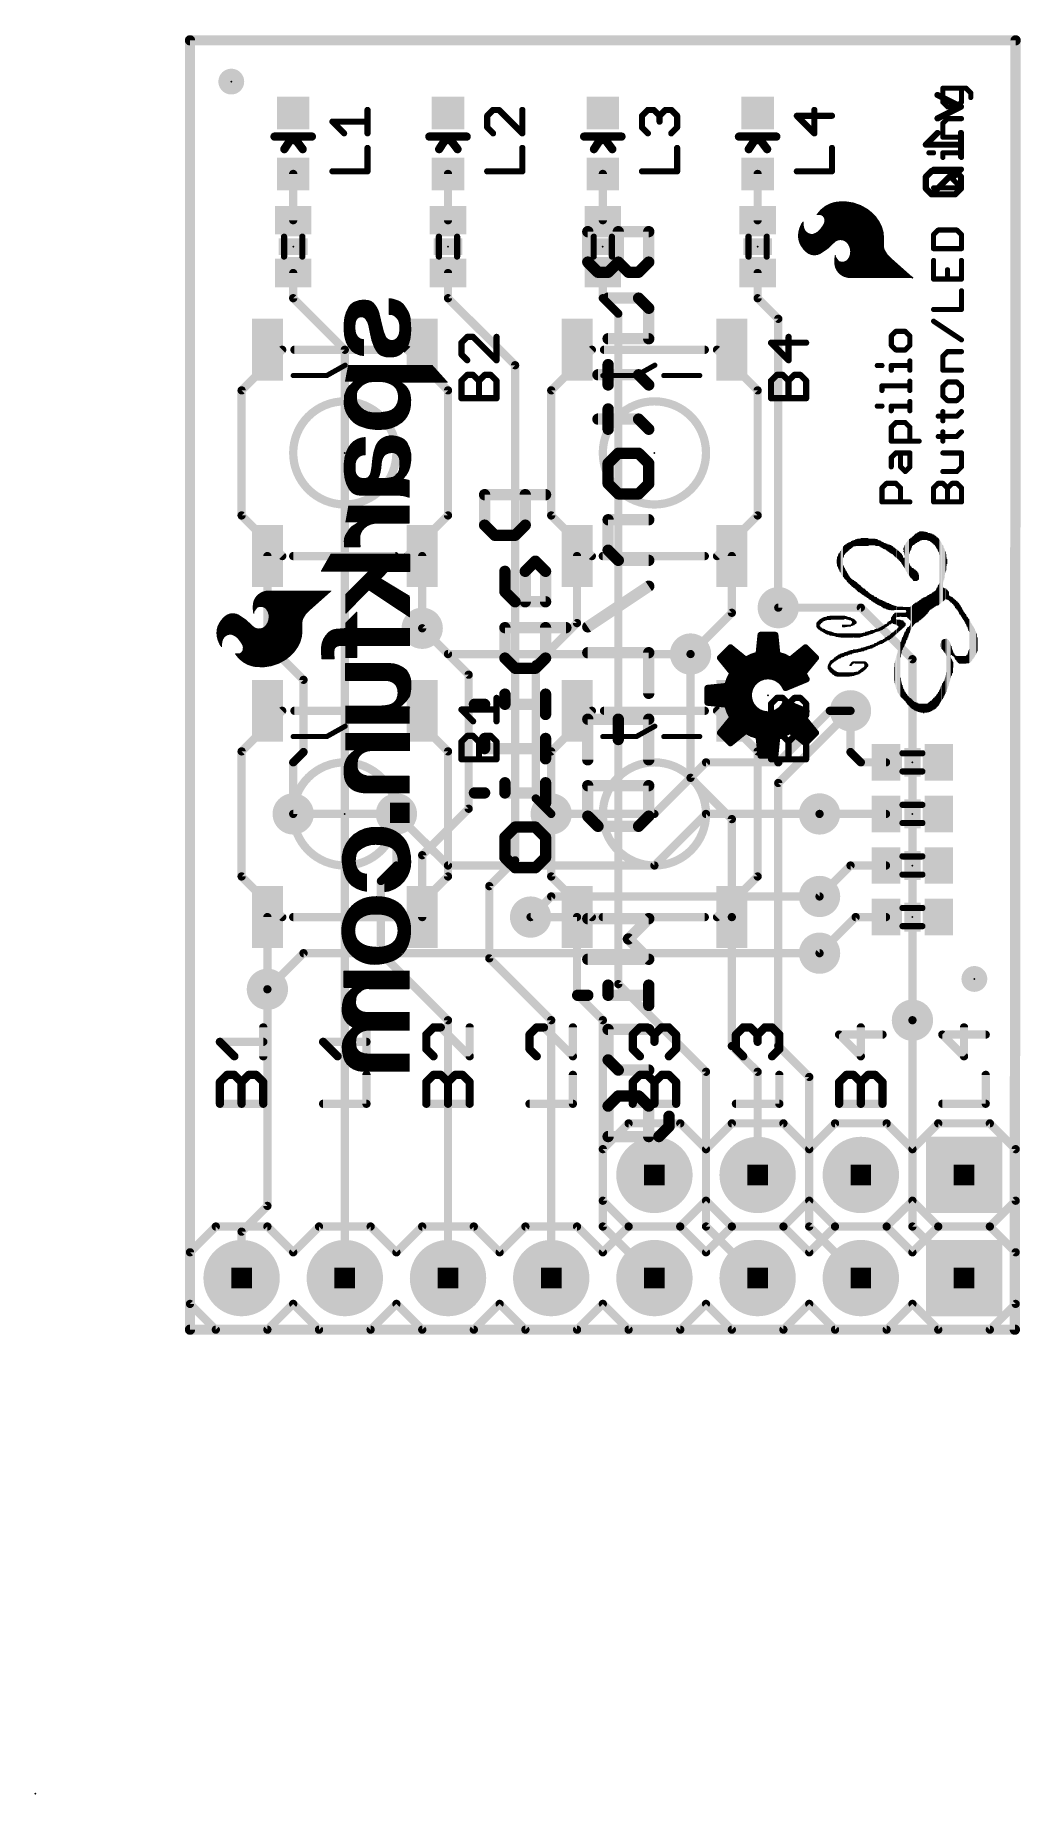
# Model space of a CAD drawing. Extents: x -3.8 to 20.4, y -11.4 to 31.9.
import ezdxf

# ---------------------------------------------------------------- set-up
doc = ezdxf.new("R2010")
doc.units = 0
for name, color, linetype in [('1', 12, 'CONTINUOUS'), ('16', 132, 'CONTINUOUS'), ('17', 110, 'CONTINUOUS'), ('18', 110, 'CONTINUOUS'), ('20', 53, 'CONTINUOUS'), ('21', 41, 'CONTINUOUS'), ('22', 40, 'CONTINUOUS'), ('23', 53, 'CONTINUOUS'), ('24', 53, 'CONTINUOUS'), ('51', 53, 'CONTINUOUS')]:
    doc.layers.add(name, color=color, linetype=linetype)

# ---------------------------------------------------------------- blocks, each defined once
blk = doc.blocks.new('RECT')
blk.add_solid([(-0.5, -0.5), (0.5, -0.5), (-0.5, 0.5), (0.5, 0.5)])
blk = doc.blocks.new('SQUAREP')
blk.add_solid([(-0.5, -0.5), (0.5, -0.5), (-0.5, 0.5), (0.5, 0.5)])
blk = doc.blocks.new('ROUNDP')
at = {"const_width": 0.5}
blk.add_lwpolyline([(0, -0.25, 1), (0, 0.25, 1), (0, -0.25)], format="xyb", dxfattribs=at)
blk = doc.blocks.new('PIE')
at = {"const_width": 0.5}
blk.add_lwpolyline([(0, -0.25, 1), (0, 0.25, 1), (0, -0.25)], format="xyb", dxfattribs=at)
blk = doc.blocks.new('ROUNDV')
at = {"const_width": 0.5}
blk.add_lwpolyline([(0, -0.25, 1), (0, 0.25, 1), (0, -0.25)], format="xyb", dxfattribs=at)

msp = doc.modelspace()

# ---------------------------------------------------------------- linework, layer by layer
at = {"layer": '1', "const_width": 0.2032}
for points in [[(0, 0), (0, 31.75)], [(0, 31.75), (20.32, 31.75)], [(20.32, 31.75), (20.32, 0)], [(2.54, 27.32), (2.54, 28.46)], [(6.35, 27.32), (6.35, 28.46)], [(10.16, 27.32), (10.16, 28.46)], [(13.97, 27.32), (13.97, 28.46)], [(2.54, 25.4), (2.54, 26.02)], [(6.35, 25.4), (6.35, 26.02)], [(10.16, 25.4), (10.16, 26.02)], [(13.97, 25.4), (13.97, 26.02)], [(3.81, 24.13), (2.54, 25.4)], [(8.001, 23.749), (6.35, 25.4)], [(10.541, 25.019), (10.16, 25.4)], [(10.541, 8.509), (10.541, 25.019)], [(13.97, 25.4), (14.478, 24.892)], [(14.478, 24.892), (14.478, 17.78)], [(3.81, 1.27), (3.81, 24.13)], [(8.001, 11.557), (8.001, 23.749)], [(1.905, 16.891), (1.905, 19.05)], [(5.715, 17.272), (5.715, 19.05)], [(9.525, 17.399), (9.525, 19.05)], [(13.335, 17.653), (13.335, 19.05)], [(6.858, 16.129), (5.715, 17.272)], [(8.509, 16.383), (9.525, 17.399)], [(12.319, 16.637), (13.335, 17.653)], [(2.794, 16.002), (1.905, 16.891)], [(8.509, 13.081), (8.509, 16.383)], [(12.319, 13.589), (12.319, 16.637)], [(2.794, 14.224), (2.794, 16.002)], [(6.858, 12.827), (6.858, 16.129)], [(14.478, 13.462), (16.256, 15.24)], [(16.256, 14.224), (16.256, 15.24)], [(2.54, 13.97), (2.794, 14.224)], [(16.51, 13.97), (16.256, 14.224)], [(2.54, 12.7), (2.54, 13.97)], [(17.13, 13.97), (16.51, 13.97)], [(13.335, 12.573), (12.319, 13.589)], [(14.478, 6.985), (14.478, 13.462)], [(8.89, 12.7), (8.509, 13.081)], [(5.08, 12.7), (5.08, 11.43)], [(5.715, 11.684), (6.858, 12.827)], [(13.335, 10.16), (13.335, 12.573)], [(17.13, 12.7), (15.494, 12.7)], [(5.715, 10.16), (5.715, 11.684)], [(5.08, 11.43), (4.699, 11.049)], [(7.366, 10.922), (8.001, 11.557)], [(16.256, 11.43), (15.494, 10.668)], [(17.13, 11.43), (16.256, 11.43)], [(4.699, 11.049), (4.699, 9.271)], [(7.366, 9.144), (7.366, 10.922)], [(1.905, 8.382), (1.905, 10.16)], [(8.382, 10.16), (9.525, 10.16)], [(9.525, 8.255), (9.525, 10.16)], [(13.335, 6.985), (13.335, 10.16)], [(16.383, 10.16), (15.494, 9.271)], [(17.13, 10.16), (16.383, 10.16)], [(4.699, 9.271), (6.35, 7.62)], [(8.89, 7.62), (7.366, 9.144)], [(1.905, 3.048), (1.905, 8.382)], [(10.16, 7.62), (9.525, 8.255)], [(12.7, 6.35), (10.541, 8.509)], [(6.35, 7.62), (6.35, 1.27)], [(8.89, 1.27), (8.89, 7.62)], [(10.16, 2.54), (10.16, 7.62)], [(17.78, 2.54), (17.78, 7.62)], [(13.97, 6.35), (13.335, 6.985)], [(14.478, 6.985), (15.24, 6.223)], [(12.7, 2.54), (12.7, 6.35)], [(13.97, 3.81), (13.97, 6.35)], [(15.24, 6.223), (15.24, 2.54)], [(1.27, 2.413), (1.905, 3.048)], [(11.43, 1.27), (10.16, 2.54)], [(13.97, 1.27), (12.7, 2.54)], [(16.51, 1.27), (15.24, 2.54)], [(19.05, 1.27), (17.78, 2.54)], [(1.27, 1.27), (1.27, 2.413)], [(20.32, 0), (0, 0)]]:
    msp.add_lwpolyline(points, dxfattribs=at)
at = {"layer": '1', "const_width": 0.1016}
for points in [[(0.0508, 31.75, 1), (-0.0508, 31.75)], [(0, 31.8008, 1), (0, 31.6992)], [(20.3708, 31.75, 1), (20.2692, 31.75)], [(20.32, 31.6992, 1), (20.32, 31.8008)], [(2.5908, 28.46, 1), (2.4892, 28.46)], [(6.4008, 28.46, 1), (6.2992, 28.46)], [(10.2108, 28.46, 1), (10.1092, 28.46)], [(14.0208, 28.46, 1), (13.9192, 28.46)], [(2.4892, 27.32, 1), (2.5908, 27.32)], [(6.2992, 27.32, 1), (6.4008, 27.32)], [(10.1092, 27.32, 1), (10.2108, 27.32)], [(13.9192, 27.32, 1), (14.0208, 27.32)], [(2.5908, 26.02, 1), (2.4892, 26.02)], [(6.4008, 26.02, 1), (6.2992, 26.02)], [(10.2108, 26.02, 1), (10.1092, 26.02)], [(14.0208, 26.02, 1), (13.9192, 26.02)], [(2.5759, 25.4359, 1), (2.5041, 25.3641)], [(2.4892, 25.4, 1), (2.5908, 25.4)], [(6.3859, 25.4359, 1), (6.3141, 25.3641)], [(6.2992, 25.4, 1), (6.4008, 25.4)], [(10.1959, 25.4359, 1), (10.1241, 25.3641)], [(10.1092, 25.4, 1), (10.2108, 25.4)], [(10.5918, 25.019, 1), (10.4902, 25.019)], [(14.0059, 25.4359, 1), (13.9341, 25.3641)], [(13.9192, 25.4, 1), (14.0208, 25.4)], [(10.5051, 24.9831, 1), (10.5769, 25.0549)], [(14.5288, 24.892, 1), (14.4272, 24.892)], [(14.4421, 24.8561, 1), (14.5139, 24.9279)], [(3.8608, 24.13, 1), (3.7592, 24.13)], [(3.7741, 24.0941, 1), (3.8459, 24.1659)], [(8.0518, 23.749, 1), (7.9502, 23.749)], [(7.9651, 23.7131, 1), (8.0369, 23.7849)], [(1.9558, 19.05, 1), (1.8542, 19.05)], [(5.7658, 19.05, 1), (5.6642, 19.05)], [(9.5758, 19.05, 1), (9.4742, 19.05)], [(13.3858, 19.05, 1), (13.2842, 19.05)], [(14.4272, 17.78, 1), (14.5288, 17.78)], [(5.7509, 17.3079, 1), (5.6791, 17.2361)], [(9.4742, 17.399, 1), (9.5758, 17.399)], [(9.5609, 17.3631, 1), (9.4891, 17.4349)], [(13.2842, 17.653, 1), (13.3858, 17.653)], [(13.3709, 17.6171, 1), (13.2991, 17.6889)], [(1.9409, 16.9269, 1), (1.8691, 16.8551)], [(1.8542, 16.891, 1), (1.9558, 16.891)], [(5.6642, 17.272, 1), (5.7658, 17.272)], [(8.5598, 16.383, 1), (8.4582, 16.383)], [(8.4731, 16.4189, 1), (8.5449, 16.3471)], [(12.3698, 16.637, 1), (12.2682, 16.637)], [(12.2831, 16.6729, 1), (12.3549, 16.6011)], [(2.8448, 16.002, 1), (2.7432, 16.002)], [(2.7581, 15.9661, 1), (2.8299, 16.0379)], [(6.9088, 16.129, 1), (6.8072, 16.129)], [(6.8221, 16.0931, 1), (6.8939, 16.1649)], [(16.3068, 15.24, 1), (16.2052, 15.24)], [(16.2919, 15.2041, 1), (16.2201, 15.2759)], [(2.8299, 14.1881, 1), (2.7581, 14.2599)], [(16.2919, 14.2599, 1), (16.2201, 14.1881)], [(2.5908, 13.97, 1), (2.4892, 13.97)], [(2.5041, 14.0059, 1), (2.5759, 13.9341)], [(2.7432, 14.224, 1), (2.8448, 14.224)], [(16.2052, 14.224, 1), (16.3068, 14.224)], [(16.51, 14.0208, 1), (16.51, 13.9192)], [(16.4741, 13.9341, 1), (16.5459, 14.0059)], [(17.13, 13.9192, 1), (17.13, 14.0208)], [(12.3549, 13.6249, 1), (12.2831, 13.5531)], [(12.2682, 13.589, 1), (12.3698, 13.589)], [(14.5288, 13.462, 1), (14.4272, 13.462)], [(14.4421, 13.4979, 1), (14.5139, 13.4261)], [(8.5449, 13.1169, 1), (8.4731, 13.0451)], [(8.4582, 13.081, 1), (8.5598, 13.081)], [(2.4892, 12.7, 1), (2.5908, 12.7)], [(5.1308, 12.7, 1), (5.0292, 12.7)], [(6.8072, 12.827, 1), (6.9088, 12.827)], [(6.8939, 12.7911, 1), (6.8221, 12.8629)], [(8.8541, 12.6641, 1), (8.9259, 12.7359)], [(13.3858, 12.573, 1), (13.2842, 12.573)], [(13.2991, 12.5371, 1), (13.3709, 12.6089)], [(15.494, 12.7508, 1), (15.494, 12.6492)], [(17.13, 12.6492, 1), (17.13, 12.7508)], [(5.7658, 11.684, 1), (5.6642, 11.684)], [(5.6791, 11.7199, 1), (5.7509, 11.6481)], [(5.0292, 11.43, 1), (5.1308, 11.43)], [(5.1159, 11.3941, 1), (5.0441, 11.4659)], [(7.9502, 11.557, 1), (8.0518, 11.557)], [(8.0369, 11.5211, 1), (7.9651, 11.5929)], [(16.256, 11.4808, 1), (16.256, 11.3792)], [(16.2919, 11.3941, 1), (16.2201, 11.4659)], [(17.13, 11.3792, 1), (17.13, 11.4808)], [(4.7498, 11.049, 1), (4.6482, 11.049)], [(4.6631, 11.0849, 1), (4.7349, 11.0131)], [(7.4168, 10.922, 1), (7.3152, 10.922)], [(7.3301, 10.9579, 1), (7.4019, 10.8861)], [(15.4581, 10.7039, 1), (15.5299, 10.6321)], [(1.9558, 10.16, 1), (1.8542, 10.16)], [(5.6642, 10.16, 1), (5.7658, 10.16)], [(8.382, 10.2108, 1), (8.382, 10.1092)], [(9.5758, 10.16, 1), (9.4742, 10.16)], [(9.525, 10.1092, 1), (9.525, 10.2108)], [(13.3858, 10.16, 1), (13.2842, 10.16)], [(13.2842, 10.16, 1), (13.3858, 10.16)], [(16.383, 10.2108, 1), (16.383, 10.1092)], [(16.4189, 10.1241, 1), (16.3471, 10.1959)], [(17.13, 10.1092, 1), (17.13, 10.2108)], [(4.7349, 9.3069, 1), (4.6631, 9.2351)], [(4.6482, 9.271, 1), (4.7498, 9.271)], [(7.4019, 9.1799, 1), (7.3301, 9.1081)], [(7.3152, 9.144, 1), (7.4168, 9.144)], [(15.4581, 9.3069, 1), (15.5299, 9.2351)], [(1.9558, 8.382, 1), (1.8542, 8.382)], [(1.8542, 8.382, 1), (1.9558, 8.382)], [(9.5609, 8.2909, 1), (9.4891, 8.2191)], [(9.4742, 8.255, 1), (9.5758, 8.255)], [(10.5769, 8.5449, 1), (10.5051, 8.4731)], [(10.4902, 8.509, 1), (10.5918, 8.509)], [(6.4008, 7.62, 1), (6.2992, 7.62)], [(6.3141, 7.5841, 1), (6.3859, 7.6559)], [(8.9408, 7.62, 1), (8.8392, 7.62)], [(8.8541, 7.5841, 1), (8.9259, 7.6559)], [(10.2108, 7.62, 1), (10.1092, 7.62)], [(10.1241, 7.5841, 1), (10.1959, 7.6559)], [(17.8308, 7.62, 1), (17.7292, 7.62)], [(13.3709, 7.0209, 1), (13.2991, 6.9491)], [(13.2842, 6.985, 1), (13.3858, 6.985)], [(14.5139, 7.0209, 1), (14.4421, 6.9491)], [(14.4272, 6.985, 1), (14.5288, 6.985)], [(12.7508, 6.35, 1), (12.6492, 6.35)], [(12.6641, 6.3141, 1), (12.7359, 6.3859)], [(14.0208, 6.35, 1), (13.9192, 6.35)], [(13.9341, 6.3141, 1), (14.0059, 6.3859)], [(15.2908, 6.223, 1), (15.1892, 6.223)], [(15.2041, 6.1871, 1), (15.2759, 6.2589)], [(13.9192, 3.81, 1), (14.0208, 3.81)], [(1.8542, 3.048, 1), (1.9558, 3.048)], [(1.9409, 3.0121, 1), (1.8691, 3.0839)], [(10.1959, 2.5759, 1), (10.1241, 2.5041)], [(12.7359, 2.5759, 1), (12.6641, 2.5041)], [(15.2759, 2.5759, 1), (15.2041, 2.5041)], [(17.8159, 2.5759, 1), (17.7441, 2.5041)], [(1.3208, 2.413, 1), (1.2192, 2.413)], [(1.2341, 2.4489, 1), (1.3059, 2.3771)], [(10.1092, 2.54, 1), (10.2108, 2.54)], [(12.6492, 2.54, 1), (12.7508, 2.54)], [(15.1892, 2.54, 1), (15.2908, 2.54)], [(17.7292, 2.54, 1), (17.8308, 2.54)], [(1.2192, 1.27, 1), (1.3208, 1.27)], [(3.7592, 1.27, 1), (3.8608, 1.27)], [(6.2992, 1.27, 1), (6.4008, 1.27)], [(8.8392, 1.27, 1), (8.9408, 1.27)], [(11.3941, 1.2341, 1), (11.4659, 1.3059)], [(13.9341, 1.2341, 1), (14.0059, 1.3059)], [(16.4741, 1.2341, 1), (16.5459, 1.3059)], [(19.0141, 1.2341, 1), (19.0859, 1.3059)], [(0, 0.0508, 1), (0, -0.0508)], [(-0.0508, 0, 1), (0.0508, 0)], [(20.2692, 0, 1), (20.3708, 0)], [(20.32, -0.0508, 1), (20.32, 0.0508)]]:
    msp.add_lwpolyline(points, format="xyb", dxfattribs=at)
at = {"layer": '16'}
for points, const_width in [([(0, 0), (0, 31.75)], 0.2032), ([(0, 31.75), (20.32, 31.75)], 0.2032), ([(20.32, 31.75), (20.32, 0)], 0.2032), ([(18.3976, 30.4038), (18.9738, 30.1157)], 0.1524), ([(18.9738, 30.1157), (18.3976, 29.8276)], 0.1524), ([(18.3976, 29.4683), (18.1095, 29.1802)], 0.1524), ([(18.9738, 29.4683), (18.9738, 28.8921)], 0.1524), ([(18.1095, 29.1802), (18.9738, 29.1802)], 0.1524), ([(18.2535, 28.5328), (18.1095, 28.3887)], 0.1524), ([(18.8297, 28.5328), (18.2535, 28.5328)], 0.1524), ([(18.8297, 28.5328), (18.2535, 27.9565)], 0.1524), ([(18.9738, 28.3887), (18.8297, 28.5328)], 0.1524), ([(18.1095, 28.3887), (18.1095, 28.1006)], 0.1524), ([(18.1095, 28.1006), (18.2535, 27.9565)], 0.1524), ([(18.8297, 27.9565), (18.9738, 28.1006)], 0.1524), ([(18.9738, 28.1006), (18.9738, 28.3887)], 0.1524), ([(18.2535, 27.9565), (18.8297, 27.9565)], 0.1524), ([(16.51, 17.78), (14.478, 17.78)], 0.2032), ([(17.78, 16.51), (16.51, 17.78)], 0.2032), ([(6.35, 16.637), (5.715, 17.272)], 0.2032), ([(12.319, 16.637), (6.35, 16.637)], 0.2032), ([(17.78, 7.62), (17.78, 16.51)], 0.2032), ([(15.748, 15.24), (14.478, 13.97)], 0.2032), ([(16.256, 15.24), (15.748, 15.24)], 0.2032), ([(12.7, 13.97), (11.43, 12.7)], 0.2032), ([(14.478, 13.97), (12.7, 13.97)], 0.2032), ([(2.54, 12.7), (5.08, 12.7)], 0.2032), ([(6.35, 11.43), (5.08, 12.7)], 0.2032), ([(11.43, 12.7), (8.89, 12.7)], 0.2032), ([(12.7, 12.7), (11.43, 11.43)], 0.2032), ([(15.494, 12.7), (12.7, 12.7)], 0.2032), ([(11.43, 11.43), (6.35, 11.43)], 0.2032), ([(8.89, 10.668), (8.382, 10.16)], 0.2032), ([(15.494, 10.668), (8.89, 10.668)], 0.2032), ([(2.794, 9.271), (1.905, 8.382)], 0.2032), ([(15.494, 9.271), (2.794, 9.271)], 0.2032), ([(20.32, 0), (0, 0)], 0.2032)]:
    msp.add_lwpolyline(points, dxfattribs=dict(at, const_width=const_width))
for points, const_width in [([(0.0508, 31.75, 1), (-0.0508, 31.75)], 0.1016), ([(0, 31.8008, 1), (0, 31.6992)], 0.1016), ([(20.3708, 31.75, 1), (20.2692, 31.75)], 0.1016), ([(20.32, 31.6992, 1), (20.32, 31.8008)], 0.1016), ([(18.4146, 30.4379, 1), (18.3805, 30.3697)], 0.0762), ([(18.3805, 29.8617, 1), (18.4146, 29.7935)], 0.0762), ([(18.9908, 30.0816, 1), (18.9568, 30.1498)], 0.0762), ([(18.9568, 30.0816, 1), (18.9908, 30.1498)], 0.0762), ([(18.4245, 29.4413, 1), (18.3706, 29.4952)], 0.0762), ([(19.0119, 29.4683, 1), (18.9357, 29.4683)], 0.0762), ([(18.0825, 29.2071, 1), (18.1364, 29.1532)], 0.0762), ([(18.1095, 29.2183, 1), (18.1095, 29.1421)], 0.0762), ([(18.9738, 29.1421, 1), (18.9738, 29.2183)], 0.0762), ([(18.2535, 28.5709, 1), (18.2535, 28.4947)], 0.0762), ([(18.2805, 28.5058, 1), (18.2266, 28.5597)], 0.0762), ([(18.8567, 28.5597, 1), (18.8028, 28.5058)], 0.0762), ([(18.8567, 28.5058, 1), (18.8028, 28.5597)], 0.0762), ([(18.8297, 28.4947, 1), (18.8297, 28.5709)], 0.0762), ([(18.9357, 28.8921, 1), (19.0119, 28.8921)], 0.0762), ([(18.1476, 28.3887, 1), (18.0714, 28.3887)], 0.0762), ([(18.0825, 28.4156, 1), (18.1364, 28.3618)], 0.0762), ([(18.1364, 28.1275, 1), (18.0825, 28.0737)], 0.0762), ([(19.0119, 28.3887, 1), (18.9357, 28.3887)], 0.0762), ([(18.9469, 28.3618, 1), (19.0007, 28.4156)], 0.0762), ([(19.0007, 28.0737, 1), (18.9469, 28.1275)], 0.0762), ([(18.0714, 28.1006, 1), (18.1476, 28.1006)], 0.0762), ([(18.2535, 27.9946, 1), (18.2535, 27.9184)], 0.0762), ([(18.2266, 27.9835, 1), (18.2805, 27.9296)], 0.0762), ([(18.2266, 27.9296, 1), (18.2805, 27.9835)], 0.0762), ([(18.8028, 27.9835, 1), (18.8567, 27.9296)], 0.0762), ([(18.8297, 27.9184, 1), (18.8297, 27.9946)], 0.0762), ([(18.9357, 28.1006, 1), (19.0119, 28.1006)], 0.0762), ([(14.478, 17.8308, 1), (14.478, 17.7292)], 0.1016), ([(16.5459, 17.8159, 1), (16.4741, 17.7441)], 0.1016), ([(16.51, 17.7292, 1), (16.51, 17.8308)], 0.1016), ([(5.7509, 17.3079, 1), (5.6791, 17.2361)], 0.1016), ([(6.35, 16.6878, 1), (6.35, 16.5862)], 0.1016), ([(6.3141, 16.6011, 1), (6.3859, 16.6729)], 0.1016), ([(12.319, 16.5862, 1), (12.319, 16.6878)], 0.1016), ([(17.8308, 16.51, 1), (17.7292, 16.51)], 0.1016), ([(17.7441, 16.4741, 1), (17.8159, 16.5459)], 0.1016), ([(15.748, 15.2908, 1), (15.748, 15.1892)], 0.1016), ([(15.7839, 15.2041, 1), (15.7121, 15.2759)], 0.1016), ([(16.256, 15.1892, 1), (16.256, 15.2908)], 0.1016), ([(12.7, 14.0208, 1), (12.7, 13.9192)], 0.1016), ([(12.7359, 13.9341, 1), (12.6641, 14.0059)], 0.1016), ([(14.4421, 14.0059, 1), (14.5139, 13.9341)], 0.1016), ([(14.478, 13.9192, 1), (14.478, 14.0208)], 0.1016), ([(2.54, 12.7508, 1), (2.54, 12.6492)], 0.1016), ([(5.1159, 12.7359, 1), (5.0441, 12.6641)], 0.1016), ([(5.08, 12.6492, 1), (5.08, 12.7508)], 0.1016), ([(8.89, 12.7508, 1), (8.89, 12.6492)], 0.1016), ([(11.3941, 12.7359, 1), (11.4659, 12.6641)], 0.1016), ([(11.43, 12.6492, 1), (11.43, 12.7508)], 0.1016), ([(12.7, 12.7508, 1), (12.7, 12.6492)], 0.1016), ([(12.7359, 12.6641, 1), (12.6641, 12.7359)], 0.1016), ([(15.494, 12.6492, 1), (15.494, 12.7508)], 0.1016), ([(6.35, 11.4808, 1), (6.35, 11.3792)], 0.1016), ([(6.3141, 11.3941, 1), (6.3859, 11.4659)], 0.1016), ([(11.3941, 11.4659, 1), (11.4659, 11.3941)], 0.1016), ([(11.43, 11.3792, 1), (11.43, 11.4808)], 0.1016), ([(8.89, 10.7188, 1), (8.89, 10.6172)], 0.1016), ([(8.9259, 10.6321, 1), (8.8541, 10.7039)], 0.1016), ([(15.494, 10.6172, 1), (15.494, 10.7188)], 0.1016), ([(8.3461, 10.1959, 1), (8.4179, 10.1241)], 0.1016), ([(2.794, 9.3218, 1), (2.794, 9.2202)], 0.1016), ([(2.8299, 9.2351, 1), (2.7581, 9.3069)], 0.1016), ([(15.494, 9.2202, 1), (15.494, 9.3218)], 0.1016), ([(1.8691, 8.4179, 1), (1.9409, 8.3461)], 0.1016), ([(17.7292, 7.62, 1), (17.8308, 7.62)], 0.1016), ([(0, 0.0508, 1), (0, -0.0508)], 0.1016), ([(-0.0508, 0, 1), (0.0508, 0)], 0.1016), ([(20.2692, 0, 1), (20.3708, 0)], 0.1016), ([(20.32, -0.0508, 1), (20.32, 0.0508)], 0.1016)]:
    msp.add_lwpolyline(points, format="xyb", dxfattribs=dict(at, const_width=const_width))
at = {"layer": '20', "const_width": 0.254}
for points in [[(20.32, 31.75), (0, 31.75)], [(0, 31.75), (0, 0)], [(20.3, 0), (20.32, 31.75)], [(0, 0), (20.3, 0)]]:
    msp.add_lwpolyline(points, dxfattribs=at)
at = {"layer": '20', "const_width": 0.127}
for points in [[(0, 31.8135, 1), (0, 31.6865)], [(0.0635, 31.75, 1), (-0.0635, 31.75)], [(20.3835, 31.75, 1), (20.2565, 31.75)], [(20.32, 31.6865, 1), (20.32, 31.8135)], [(0, 0.0635, 1), (0, -0.0635)], [(-0.0635, 0, 1), (0.0635, 0)], [(20.2365, 0, 1), (20.3635, 0)], [(20.3, -0.0635, 1), (20.3, 0.0635)]]:
    msp.add_lwpolyline(points, format="xyb", dxfattribs=at)
at = {"layer": '21'}
for points, const_width in [([(19.1009, 30.5705), (18.5289, 30.5705)], 0.127), ([(18.5289, 30.5705), (18.5289, 30.2273)], 0.127), ([(18.9865, 30.2273), (18.9865, 30.5705)], 0.127), ([(19.2153, 30.4561), (19.1009, 30.5705)], 0.127), ([(19.2153, 30.3417), (19.2153, 30.4561)], 0.127), ([(4.3688, 29.4597), (4.3688, 30.0359)], 0.1524), ([(7.4585, 30.0359), (7.3145, 29.8919)], 0.1524), ([(7.3145, 29.8919), (7.3145, 29.6038)], 0.1524), ([(7.6026, 30.0359), (7.4585, 30.0359)], 0.1524), ([(8.1788, 29.4597), (7.6026, 30.0359)], 0.1524), ([(8.1788, 30.0359), (8.1788, 29.4597)], 0.1524), ([(11.1245, 29.8919), (11.2685, 30.0359)], 0.1524), ([(11.1245, 29.6038), (11.1245, 29.8919)], 0.1524), ([(11.2685, 30.0359), (11.4126, 30.0359)], 0.1524), ([(11.4126, 30.0359), (11.5566, 29.8919)], 0.1524), ([(11.5566, 29.8919), (11.7007, 30.0359)], 0.1524), ([(11.5566, 29.8919), (11.5566, 29.7478)], 0.1524), ([(11.7007, 30.0359), (11.8447, 30.0359)], 0.1524), ([(11.8447, 30.0359), (11.9888, 29.8919)], 0.1524), ([(11.9888, 29.8919), (11.9888, 29.6038)], 0.1524), ([(15.7988, 29.8919), (14.9345, 29.8919)], 0.1524), ([(14.9345, 29.8919), (15.3666, 29.4597)], 0.1524), ([(15.3666, 29.4597), (15.3666, 30.0359)], 0.1524), ([(18.5289, 30.2273), (18.6433, 30.1129)], 0.127), ([(18.5289, 29.7077), (18.6433, 29.8221)], 0.127), ([(18.6433, 30.1129), (18.8721, 30.1129)], 0.127), ([(18.6433, 29.8221), (18.9865, 29.8221)], 0.127), ([(18.8721, 30.1129), (18.9865, 30.2273)], 0.127), ([(2.08, 29.38), (2.54, 29.38)], 0.2032), ([(2.5146, 29.3646), (2.3216, 29.07)], 0.2032), ([(3, 29.38), (2.54, 29.38)], 0.2032), ([(2.54, 29.38), (2.7738, 29.07)], 0.2032), ([(3.7926, 29.4597), (3.5045, 29.7478)], 0.1524), ([(3.5045, 29.7478), (4.3688, 29.7478)], 0.1524), ([(5.89, 29.38), (6.35, 29.38)], 0.2032), ([(6.3246, 29.3646), (6.1316, 29.07)], 0.2032), ([(6.81, 29.38), (6.35, 29.38)], 0.2032), ([(6.35, 29.38), (6.5838, 29.07)], 0.2032), ([(7.3145, 29.6038), (7.4585, 29.4597)], 0.1524), ([(9.7, 29.38), (10.16, 29.38)], 0.2032), ([(10.1346, 29.3646), (9.9416, 29.07)], 0.2032), ([(10.62, 29.38), (10.16, 29.38)], 0.2032), ([(10.16, 29.38), (10.3938, 29.07)], 0.2032), ([(11.2685, 29.4597), (11.1245, 29.6038)], 0.1524), ([(11.9888, 29.6038), (11.8447, 29.4597)], 0.1524), ([(13.51, 29.38), (13.97, 29.38)], 0.2032), ([(13.9446, 29.3646), (13.7516, 29.07)], 0.2032), ([(14.43, 29.38), (13.97, 29.38)], 0.2032), ([(13.97, 29.38), (14.2038, 29.07)], 0.2032), ([(18.5289, 29.3645), (18.5289, 29.7077)], 0.127), ([(4.3688, 28.5242), (4.3688, 29.1004)], 0.1524), ([(8.1788, 28.5242), (8.1788, 29.1004)], 0.1524), ([(11.9888, 28.5242), (11.9888, 29.1004)], 0.1524), ([(15.7988, 28.5242), (15.7988, 29.1004)], 0.1524), ([(18.1857, 28.9799), (18.3001, 28.9799)], 0.127), ([(18.9865, 29.3645), (18.5289, 29.3645)], 0.127), ([(18.5289, 28.8655), (18.5289, 28.9799)], 0.127), ([(18.5289, 28.9799), (18.9865, 28.9799)], 0.127), ([(18.9865, 28.8655), (18.9865, 29.0943)], 0.127), ([(3.5045, 28.5242), (4.3688, 28.5242)], 0.1524), ([(7.3145, 28.5242), (8.1788, 28.5242)], 0.1524), ([(11.1245, 28.5242), (11.9888, 28.5242)], 0.1524), ([(14.9345, 28.5242), (15.7988, 28.5242)], 0.1524), ([(18.9865, 28.5747), (18.3001, 28.5747)], 0.127), ([(18.7577, 28.3459), (18.9865, 28.5747)], 0.127), ([(18.3001, 28.1171), (18.9865, 28.1171)], 0.127), ([(18.9865, 28.1171), (18.7577, 28.3459)], 0.127), ([(15.7322, 27.7108), (15.6388, 27.6607)], 0.0254), ([(15.832, 27.7466), (15.7322, 27.7108)], 0.0254), ([(15.7338, 27.7114), (16.4156, 27.7114)], 0.0254), ([(15.8046, 27.7368), (16.3418, 27.7368)], 0.0254), ([(15.936, 27.7673), (15.832, 27.7466)], 0.0254), ([(15.9103, 27.7622), (16.2024, 27.7622)], 0.0254), ([(16.1288, 27.7733), (15.936, 27.7673)], 0.0254), ([(16.3195, 27.7445), (16.1288, 27.7733)], 0.0254), ([(16.5019, 27.6817), (16.3195, 27.7445)], 0.0254), ([(15.0876, 27.272), (15.0538, 27.2285)], 0.0254), ([(15.0901, 27.2745), (15.0876, 27.272)], 0.0254), ([(15.0901, 27.2136), (15.0901, 27.2746)], 0.0254), ([(15.0901, 27.2746), (15.0901, 27.2745)], 0.0254), ([(15.5251, 27.5701), (15.433, 27.4575)], 0.0254), ([(15.433, 27.4575), (15.5219, 27.4575)], 0.0254), ([(15.4537, 27.4828), (16.7956, 27.4828)], 0.0254), ([(15.4745, 27.5082), (16.7686, 27.5082)], 0.0254), ([(15.4953, 27.5336), (16.7368, 27.5336)], 0.0254), ([(15.516, 27.559), (16.705, 27.559)], 0.0254), ([(15.5219, 27.4575), (15.5364, 27.4555)], 0.0254), ([(15.5226, 27.4574), (16.8195, 27.4574)], 0.0254), ([(15.6388, 27.6607), (15.5251, 27.5701)], 0.0254), ([(15.5364, 27.4555), (15.5499, 27.4498)], 0.0254), ([(15.5431, 27.5844), (16.6733, 27.5844)], 0.0254), ([(15.5499, 27.4498), (15.5866, 27.4202)], 0.0254), ([(15.572, 27.432), (16.8434, 27.432)], 0.0254), ([(15.5749, 27.6098), (16.6295, 27.6098)], 0.0254), ([(15.5866, 27.4202), (15.6134, 27.3813)], 0.0254), ([(15.596, 27.4066), (16.8674, 27.4066)], 0.0254), ([(15.6068, 27.6352), (16.5844, 27.6352)], 0.0254), ([(15.6134, 27.3813), (15.621, 27.3609)], 0.0254), ([(15.6134, 27.3812), (16.8879, 27.3812)], 0.0254), ([(15.6271, 27.3037), (15.6167, 27.2471)], 0.0254), ([(15.621, 27.3609), (15.6271, 27.3037)], 0.0254), ([(15.6215, 27.3558), (16.9059, 27.3558)], 0.0254), ([(15.6227, 27.2796), (16.9596, 27.2796)], 0.0254), ([(15.6243, 27.3304), (16.9238, 27.3304)], 0.0254), ([(15.627, 27.305), (16.9417, 27.305)], 0.0254), ([(15.6387, 27.6606), (16.5393, 27.6606)], 0.0254), ([(15.6859, 27.686), (16.4894, 27.686)], 0.0254), ([(16.67, 27.587), (16.5019, 27.6817)], 0.0254), ([(16.7807, 27.4986), (16.67, 27.587)], 0.0254), ([(16.8779, 27.3954), (16.7807, 27.4986)], 0.0254), ([(16.9596, 27.2797), (16.8779, 27.3954)], 0.0254), ([(17.0196, 27.1567), (16.9596, 27.2797)], 0.0254), ([(14.9844, 27.0319), (14.9758, 26.9418)], 0.0254), ([(14.9758, 26.9418), (14.9824, 26.8549)], 0.0254), ([(14.9765, 26.9494), (17.0633, 26.9494)], 0.0254), ([(14.9772, 26.924), (17.0656, 26.924)], 0.0254), ([(14.9789, 26.9748), (15.264, 26.9748)], 0.0254), ([(14.9791, 26.8986), (17.0679, 26.8986)], 0.0254), ([(14.981, 26.8732), (17.0688, 26.8732)], 0.0254), ([(14.9813, 27.0002), (15.2033, 27.0002)], 0.0254), ([(14.9824, 26.8549), (15.0056, 26.7709)], 0.0254), ([(14.9838, 27.0256), (15.1684, 27.0256)], 0.0254), ([(15.0063, 27.1196), (14.9844, 27.0319)], 0.0254), ([(14.9844, 26.8478), (17.0688, 26.8478)], 0.0254), ([(14.9891, 27.051), (15.1447, 27.051)], 0.0254), ([(14.9955, 27.0764), (15.1281, 27.0764)], 0.0254), ([(15.0019, 27.1018), (15.1146, 27.1018)], 0.0254), ([(15.0165, 27.1425), (15.0063, 27.1196)], 0.0254), ([(15.0097, 27.1272), (15.1055, 27.1272)], 0.0254), ([(15.0317, 27.1781), (15.0165, 27.1425)], 0.0254), ([(15.0208, 27.1526), (15.0983, 27.1526)], 0.0254), ([(15.0538, 27.2285), (15.0317, 27.1781)], 0.0254), ([(15.0317, 27.178), (15.0941, 27.178)], 0.0254), ([(15.0428, 27.2034), (15.0912, 27.2034)], 0.0254), ([(15.054, 27.2288), (15.0901, 27.2288)], 0.0254), ([(15.0738, 27.2542), (15.0901, 27.2542)], 0.0254), ([(15.096, 27.1607), (15.0901, 27.2136)], 0.0254), ([(15.1105, 27.1095), (15.096, 27.1607)], 0.0254), ([(15.1375, 27.0587), (15.1105, 27.1095)], 0.0254), ([(15.1767, 27.0167), (15.1375, 27.0587)], 0.0254), ([(15.2256, 26.9864), (15.1767, 27.0167)], 0.0254), ([(15.2806, 26.9698), (15.2256, 26.9864)], 0.0254), ([(15.314, 26.9684), (15.2806, 26.9698)], 0.0254), ([(15.3467, 26.9749), (15.314, 26.9684)], 0.0254), ([(15.3462, 26.9748), (17.061, 26.9748)], 0.0254), ([(15.3982, 26.9964), (15.3467, 26.9749)], 0.0254), ([(15.4457, 27.0257), (15.3982, 26.9964)], 0.0254), ([(15.4044, 27.0002), (17.0586, 27.0002)], 0.0254), ([(15.4455, 27.0256), (17.0562, 27.0256)], 0.0254), ([(15.4881, 27.062), (15.4457, 27.0257)], 0.0254), ([(15.4752, 27.051), (17.0491, 27.051)], 0.0254), ([(15.5245, 27.1044), (15.4881, 27.062)], 0.0254), ([(15.5004, 27.0764), (17.042, 27.0764)], 0.0254), ([(15.5223, 27.1018), (17.0349, 27.1018)], 0.0254), ([(15.5905, 27.1958), (15.5245, 27.1044)], 0.0254), ([(15.541, 27.1272), (17.0278, 27.1272)], 0.0254), ([(15.5593, 27.1526), (17.0207, 27.1526)], 0.0254), ([(15.5776, 27.178), (17.0092, 27.178)], 0.0254), ([(15.6167, 27.2471), (15.5905, 27.1958)], 0.0254), ([(15.5944, 27.2034), (16.9968, 27.2034)], 0.0254), ([(15.6074, 27.2288), (16.9844, 27.2288)], 0.0254), ([(15.618, 27.2542), (16.972, 27.2542)], 0.0254), ([(15.9403, 26.8329), (15.9983, 26.8436)], 0.0254), ([(15.9983, 26.8436), (16.0572, 26.839)], 0.0254), ([(16.0572, 26.839), (16.1129, 26.8194)], 0.0254), ([(17.0564, 27.0248), (17.0196, 27.1567)], 0.0254), ([(17.0688, 26.8885), (17.0564, 27.0248)], 0.0254), ([(17.0688, 26.6599), (17.0688, 26.8885)], 0.0254), ([(18.4145, 27.0779), (18.3001, 26.9635)], 0.127), ([(18.3001, 26.9635), (18.3001, 26.6203)], 0.127), ([(18.8721, 27.0779), (18.4145, 27.0779)], 0.127), ([(18.9865, 26.9635), (18.8721, 27.0779)], 0.127), ([(18.9865, 26.6203), (18.9865, 26.9635)], 0.127), ([(14.9914, 26.8224), (15.9183, 26.8224)], 0.0254), ([(14.9984, 26.797), (15.8747, 26.797)], 0.0254), ([(15.0054, 26.7716), (15.8449, 26.7716)], 0.0254), ([(15.0056, 26.7709), (15.0444, 26.6929)], 0.0254), ([(15.0179, 26.7462), (15.8177, 26.7462)], 0.0254), ([(15.0305, 26.7208), (15.7907, 26.7208)], 0.0254), ([(15.0432, 26.6954), (15.7638, 26.6954)], 0.0254), ([(15.0444, 26.6929), (15.1004, 26.6152)], 0.0254), ([(15.0609, 26.67), (15.7368, 26.67)], 0.0254), ([(15.0792, 26.6446), (15.7099, 26.6446)], 0.0254), ([(15.0975, 26.6192), (15.6811, 26.6192)], 0.0254), ([(15.1004, 26.6152), (15.1663, 26.5456)], 0.0254), ([(15.1207, 26.5938), (15.6434, 26.5938)], 0.0254), ([(15.1447, 26.5684), (15.6058, 26.5684)], 0.0254), ([(15.1663, 26.5456), (15.2267, 26.5025)], 0.0254), ([(15.1699, 26.543), (15.5681, 26.543)], 0.0254), ([(15.2055, 26.5176), (15.5305, 26.5176)], 0.0254), ([(15.2267, 26.5025), (15.2959, 26.4757)], 0.0254), ([(15.2532, 26.4922), (15.4803, 26.4922)], 0.0254), ([(15.2959, 26.4757), (15.3696, 26.4671)], 0.0254), ([(15.3696, 26.4671), (15.4431, 26.477)], 0.0254), ([(15.4431, 26.477), (15.5118, 26.505)], 0.0254), ([(15.5118, 26.505), (15.6876, 26.6236)], 0.0254), ([(15.6876, 26.6236), (15.842, 26.7691)], 0.0254), ([(15.842, 26.7691), (15.8869, 26.8074)], 0.0254), ([(15.875, 26.4059), (15.8677, 26.3119)], 0.0254), ([(15.8826, 26.4542), (15.875, 26.4059)], 0.0254), ([(15.8766, 26.416), (15.886, 26.416)], 0.0254), ([(15.8806, 26.4414), (15.8814, 26.4414)], 0.0254), ([(15.8809, 26.4365), (15.8826, 26.4542)], 0.0254), ([(15.8844, 26.4191), (15.8809, 26.4365)], 0.0254), ([(15.8928, 26.4034), (15.8844, 26.4191)], 0.0254), ([(15.8869, 26.8074), (15.9403, 26.8329)], 0.0254), ([(16.1044, 26.8224), (17.0688, 26.8224)], 0.0254), ([(16.1129, 26.8194), (16.1616, 26.786)], 0.0254), ([(16.1456, 26.797), (17.0688, 26.797)], 0.0254), ([(16.1616, 26.786), (16.2001, 26.7412)], 0.0254), ([(16.174, 26.7716), (17.0688, 26.7716)], 0.0254), ([(16.1958, 26.7462), (17.0688, 26.7462)], 0.0254), ([(16.2358, 26.416), (16.1976, 26.3526)], 0.0254), ([(16.2001, 26.7412), (16.2305, 26.6848)], 0.0254), ([(16.2111, 26.7208), (17.0688, 26.7208)], 0.0254), ([(16.2248, 26.6954), (17.0688, 26.6954)], 0.0254), ([(16.2305, 26.6848), (16.251, 26.6241)], 0.0254), ([(16.2355, 26.67), (17.0688, 26.67)], 0.0254), ([(16.2574, 26.4868), (16.2358, 26.416)], 0.0254), ([(16.2358, 26.416), (17.2102, 26.416)], 0.0254), ([(16.2436, 26.4414), (17.1869, 26.4414)], 0.0254), ([(16.2441, 26.6446), (17.0715, 26.6446)], 0.0254), ([(16.251, 26.6241), (16.2611, 26.5608)], 0.0254), ([(16.2513, 26.4668), (17.1637, 26.4668)], 0.0254), ([(16.2518, 26.6192), (17.0763, 26.6192)], 0.0254), ([(16.2558, 26.5938), (17.0854, 26.5938)], 0.0254), ([(16.2611, 26.5608), (16.2574, 26.4868)], 0.0254), ([(16.2577, 26.4922), (17.1435, 26.4922)], 0.0254), ([(16.259, 26.5176), (17.1284, 26.5176)], 0.0254), ([(16.2599, 26.5684), (17.0982, 26.5684)], 0.0254), ([(16.2602, 26.543), (17.1133, 26.543)], 0.0254), ([(17.0756, 26.6209), (17.0688, 26.6599)], 0.0254), ([(17.0891, 26.5837), (17.0756, 26.6209)], 0.0254), ([(17.1493, 26.4825), (17.0891, 26.5837)], 0.0254), ([(17.2288, 26.3957), (17.1493, 26.4825)], 0.0254), ([(18.3001, 26.6203), (18.9865, 26.6203)], 0.127), ([(15.8677, 26.3119), (15.875, 26.2179)], 0.0254), ([(15.8678, 26.3144), (15.9587, 26.3144)], 0.0254), ([(15.8694, 26.289), (16.0187, 26.289)], 0.0254), ([(15.8698, 26.3398), (15.939, 26.3398)], 0.0254), ([(15.8714, 26.2636), (17.3775, 26.2636)], 0.0254), ([(15.8718, 26.3652), (15.9205, 26.3652)], 0.0254), ([(15.8734, 26.2382), (17.406, 26.2382)], 0.0254), ([(15.8738, 26.3906), (15.9021, 26.3906)], 0.0254), ([(15.875, 26.2179), (15.8934, 26.148)], 0.0254), ([(15.8763, 26.2128), (17.4346, 26.2128)], 0.0254), ([(15.883, 26.1874), (17.4632, 26.1874)], 0.0254), ([(15.8897, 26.162), (17.4918, 26.162)], 0.0254), ([(15.9537, 26.3195), (15.8928, 26.4034)], 0.0254), ([(15.8934, 26.148), (15.9255, 26.0832)], 0.0254), ([(15.8991, 26.1366), (17.5204, 26.1366)], 0.0254), ([(15.9116, 26.1112), (17.549, 26.1112)], 0.0254), ([(15.9242, 26.0858), (17.5775, 26.0858)], 0.0254), ([(15.9255, 26.0832), (15.9699, 26.0262)], 0.0254), ([(15.9432, 26.0604), (17.6061, 26.0604)], 0.0254), ([(15.9671, 26.3057), (15.9537, 26.3195)], 0.0254), ([(15.963, 26.035), (17.6347, 26.035)], 0.0254), ([(15.9842, 26.2967), (15.9671, 26.3057)], 0.0254), ([(15.9699, 26.0262), (16.0249, 25.9792)], 0.0254), ([(16.0287, 26.2868), (15.9842, 26.2967)], 0.0254), ([(15.9893, 26.0096), (17.6633, 26.0096)], 0.0254), ([(16.019, 25.9842), (17.6919, 25.9842)], 0.0254), ([(16.0249, 25.9792), (16.0981, 25.9391)], 0.0254), ([(16.0743, 26.2868), (16.0287, 26.2868)], 0.0254), ([(16.1188, 26.2967), (16.0743, 26.2868)], 0.0254), ([(16.0843, 26.289), (17.3489, 26.289)], 0.0254), ([(16.1623, 26.3189), (16.1188, 26.2967)], 0.0254), ([(16.1534, 26.3144), (17.3203, 26.3144)], 0.0254), ([(16.1976, 26.3526), (16.1623, 26.3189)], 0.0254), ([(16.1842, 26.3398), (17.2917, 26.3398)], 0.0254), ([(16.2052, 26.3652), (17.2631, 26.3652)], 0.0254), ([(16.2205, 26.3906), (17.2345, 26.3906)], 0.0254), ([(17.7775, 25.9081), (17.2288, 26.3957)], 0.0254), ([(18.3001, 26.3295), (18.3001, 25.8719)], 0.127), ([(18.6433, 25.8719), (18.6433, 26.1007)], 0.127), ([(18.9865, 25.8719), (18.9865, 26.3295)], 0.127), ([(16.0621, 25.9588), (17.7204, 25.9588)], 0.0254), ([(16.0981, 25.9391), (16.178, 25.9151)], 0.0254), ([(16.117, 25.9334), (17.749, 25.9334)], 0.0254), ([(16.178, 25.9151), (16.2611, 25.9081)], 0.0254), ([(16.2611, 25.9081), (17.7775, 25.9081)], 0.0254), ([(18.3001, 25.8719), (18.9865, 25.8719)], 0.127), ([(18.9865, 25.1235), (18.9865, 25.5811)], 0.127), ([(18.3001, 25.1235), (18.9865, 25.1235)], 0.127), ([(18.9865, 24.3751), (18.3001, 24.8326)], 0.127), ([(6.8235, 24.4479), (6.6795, 24.3039)], 0.1524), ([(6.6795, 24.3039), (6.6795, 24.0158)], 0.1524), ([(6.9676, 24.4479), (6.8235, 24.4479)], 0.1524), ([(7.5438, 23.8717), (6.9676, 24.4479)], 0.1524), ([(7.5438, 24.4479), (7.5438, 23.8717)], 0.1524), ([(15.1638, 24.3039), (14.2995, 24.3039)], 0.1524), ([(14.2995, 24.3039), (14.7316, 23.8717)], 0.1524), ([(14.7316, 23.8717), (14.7316, 24.4479)], 0.1524), ([(17.3733, 24.5832), (17.2589, 24.4688)], 0.127), ([(17.2589, 24.4688), (17.2589, 24.24)], 0.127), ([(17.2589, 24.24), (17.3733, 24.1256)], 0.127), ([(17.6021, 24.5832), (17.3733, 24.5832)], 0.127), ([(17.7165, 24.4688), (17.6021, 24.5832)], 0.127), ([(17.6021, 24.1256), (17.7165, 24.24)], 0.127), ([(17.7165, 24.24), (17.7165, 24.4688)], 0.127), ([(2.57, 24.13), (5.05, 24.13)], 0.2032), ([(6.6795, 24.0158), (6.8235, 23.8717)], 0.1524), ([(10.19, 24.13), (12.67, 24.13)], 0.2032), ([(17.3733, 24.1256), (17.6021, 24.1256)], 0.127), ([(17.7165, 23.6266), (17.7165, 23.8554)], 0.127), ([(18.5289, 23.9698), (18.6433, 24.0842)], 0.127), ([(18.5289, 23.6266), (18.5289, 23.9698)], 0.127), ([(18.6433, 24.0842), (18.9865, 24.0842)], 0.127), ([(6.6795, 23.3684), (6.8235, 23.5124)], 0.1524), ([(6.6795, 22.9362), (6.6795, 23.3684)], 0.1524), ([(6.8235, 23.5124), (6.9676, 23.5124)], 0.1524), ([(6.9676, 23.5124), (7.1116, 23.3684)], 0.1524), ([(7.1116, 23.3684), (7.2557, 23.5124)], 0.1524), ([(7.1116, 22.9362), (7.1116, 23.3684)], 0.1524), ([(7.2557, 23.5124), (7.3997, 23.5124)], 0.1524), ([(7.3997, 23.5124), (7.5438, 23.3684)], 0.1524), ([(7.5438, 23.3684), (7.5438, 22.9362)], 0.1524), ([(14.2995, 23.3684), (14.4435, 23.5124)], 0.1524), ([(14.2995, 22.9362), (14.2995, 23.3684)], 0.1524), ([(14.4435, 23.5124), (14.5876, 23.5124)], 0.1524), ([(14.5876, 23.5124), (14.7316, 23.3684)], 0.1524), ([(14.7316, 23.3684), (14.8757, 23.5124)], 0.1524), ([(14.7316, 22.9362), (14.7316, 23.3684)], 0.1524), ([(14.8757, 23.5124), (15.0197, 23.5124)], 0.1524), ([(15.0197, 23.5124), (15.1638, 23.3684)], 0.1524), ([(15.1638, 23.3684), (15.1638, 22.9362)], 0.1524), ([(16.9157, 23.741), (17.0301, 23.741)], 0.127), ([(17.2589, 23.6266), (17.2589, 23.741)], 0.127), ([(17.2589, 23.741), (17.7165, 23.741)], 0.127), ([(17.7165, 23.1277), (17.7165, 23.3565)], 0.127), ([(18.9865, 23.6266), (18.5289, 23.6266)], 0.127), ([(18.6433, 23.3358), (18.5289, 23.2214)], 0.127), ([(18.8721, 23.3358), (18.6433, 23.3358)], 0.127), ([(18.9865, 23.2214), (18.8721, 23.3358)], 0.127), ([(1.27, 20.05), (1.27, 23.13)], 0.2032), ([(6.35, 23.13), (6.35, 20.05)], 0.2032), ([(7.5438, 22.9362), (6.6795, 22.9362)], 0.1524), ([(8.89, 20.05), (8.89, 23.13)], 0.2032), ([(13.97, 23.13), (13.97, 20.05)], 0.2032), ([(15.1638, 22.9362), (14.2995, 22.9362)], 0.1524), ([(17.0301, 23.1277), (17.0301, 23.2421)], 0.127), ([(17.0301, 23.2421), (17.7165, 23.2421)], 0.127), ([(18.5289, 23.2214), (18.5289, 22.9926)], 0.127), ([(18.5289, 22.9926), (18.6433, 22.8782)], 0.127), ([(18.8721, 22.8782), (18.9865, 22.9926)], 0.127), ([(18.9865, 22.9926), (18.9865, 23.2214)], 0.127), ([(16.9157, 22.7431), (17.0301, 22.7431)], 0.127), ([(17.2589, 22.6287), (17.2589, 22.7431)], 0.127), ([(17.2589, 22.7431), (17.7165, 22.7431)], 0.127), ([(17.7165, 22.6287), (17.7165, 22.8575)], 0.127), ([(18.4145, 22.4937), (18.8721, 22.4937)], 0.127), ([(18.5289, 22.3793), (18.5289, 22.6081)], 0.127), ([(18.6433, 22.8782), (18.8721, 22.8782)], 0.127), ([(18.8721, 22.4937), (18.9865, 22.6081)], 0.127), ([(17.2589, 22.2235), (17.3733, 22.3379)], 0.127), ([(17.2589, 21.8803), (17.2589, 22.2235)], 0.127), ([(17.3733, 22.3379), (17.6021, 22.3379)], 0.127), ([(17.6021, 22.3379), (17.7165, 22.2235)], 0.127), ([(17.7165, 22.2235), (17.7165, 21.8803)], 0.127), ([(18.5289, 21.8803), (18.5289, 22.1091)], 0.127), ([(18.8721, 21.9947), (18.9865, 22.1091)], 0.127), ([(17.9453, 21.8803), (17.2589, 21.8803)], 0.127), ([(18.4145, 21.9947), (18.8721, 21.9947)], 0.127), ([(17.2589, 21.4751), (17.3733, 21.5895)], 0.127), ([(17.2589, 21.2463), (17.2589, 21.4751)], 0.127), ([(17.3733, 21.5895), (17.7165, 21.5895)], 0.127), ([(17.4877, 21.2463), (17.4877, 21.5895)], 0.127), ([(17.6021, 21.1319), (17.4877, 21.2463)], 0.127), ([(17.7165, 21.2463), (17.6021, 21.1319)], 0.127), ([(17.7165, 21.5895), (17.7165, 21.2463)], 0.127), ([(18.9865, 21.5895), (18.5289, 21.5895)], 0.127), ([(18.8721, 21.1319), (18.9865, 21.2463)], 0.127), ([(18.9865, 21.2463), (18.9865, 21.5895)], 0.127), ([(17.0301, 20.7267), (17.1445, 20.8411)], 0.127), ([(17.0301, 20.3835), (17.0301, 20.7267)], 0.127), ([(17.1445, 20.8411), (17.3733, 20.8411)], 0.127), ([(17.3733, 20.8411), (17.4877, 20.7267)], 0.127), ([(17.4877, 20.7267), (17.4877, 20.3835)], 0.127), ([(18.3001, 20.7267), (18.4145, 20.8411)], 0.127), ([(18.3001, 20.3835), (18.3001, 20.7267)], 0.127), ([(18.4145, 20.8411), (18.5289, 20.8411)], 0.127), ([(18.5289, 21.1319), (18.8721, 21.1319)], 0.127), ([(18.5289, 20.8411), (18.6433, 20.7267)], 0.127), ([(18.6433, 20.7267), (18.7577, 20.8411)], 0.127), ([(18.6433, 20.3835), (18.6433, 20.7267)], 0.127), ([(18.7577, 20.8411), (18.8721, 20.8411)], 0.127), ([(18.8721, 20.8411), (18.9865, 20.7267)], 0.127), ([(18.9865, 20.7267), (18.9865, 20.3835)], 0.127), ([(17.7165, 20.3835), (17.0301, 20.3835)], 0.127), ([(18.9865, 20.3835), (18.3001, 20.3835)], 0.127), ([(5.05, 19.05), (2.54, 19.05)], 0.2032), ([(12.67, 19.05), (10.16, 19.05)], 0.2032), ([(7.5438, 14.9817), (7.5438, 15.5579)], 0.1524), ([(14.2995, 15.4139), (14.4435, 15.5579)], 0.1524), ([(14.4435, 15.5579), (14.5876, 15.5579)], 0.1524), ([(14.5876, 15.5579), (14.7316, 15.4139)], 0.1524), ([(14.7316, 15.4139), (14.8757, 15.5579)], 0.1524), ([(14.8757, 15.5579), (15.0197, 15.5579)], 0.1524), ([(15.0197, 15.5579), (15.1638, 15.4139)], 0.1524), ([(2.57, 15.24), (5.05, 15.24)], 0.2032), ([(6.9676, 14.9817), (6.6795, 15.2698)], 0.1524), ([(6.6795, 15.2698), (7.5438, 15.2698)], 0.1524), ([(10.19, 15.24), (12.67, 15.24)], 0.2032), ([(14.2995, 15.1258), (14.2995, 15.4139)], 0.1524), ([(14.4435, 14.9817), (14.2995, 15.1258)], 0.1524), ([(14.7316, 15.4139), (14.7316, 15.2698)], 0.1524), ([(15.1638, 15.1258), (15.0197, 14.9817)], 0.1524), ([(15.1638, 15.4139), (15.1638, 15.1258)], 0.1524), ([(1.27, 11.16), (1.27, 14.24)], 0.2032), ([(6.35, 14.24), (6.35, 11.16)], 0.2032), ([(6.6795, 14.4784), (6.8235, 14.6224)], 0.1524), ([(6.6795, 14.0462), (6.6795, 14.4784)], 0.1524), ([(6.8235, 14.6224), (6.9676, 14.6224)], 0.1524), ([(6.9676, 14.6224), (7.1116, 14.4784)], 0.1524), ([(7.1116, 14.4784), (7.2557, 14.6224)], 0.1524), ([(7.1116, 14.0462), (7.1116, 14.4784)], 0.1524), ([(7.2557, 14.6224), (7.3997, 14.6224)], 0.1524), ([(7.3997, 14.6224), (7.5438, 14.4784)], 0.1524), ([(7.5438, 14.4784), (7.5438, 14.0462)], 0.1524), ([(8.89, 11.16), (8.89, 14.24)], 0.2032), ([(13.97, 14.24), (13.97, 11.16)], 0.2032), ([(14.2995, 14.4784), (14.4435, 14.6224)], 0.1524), ([(14.2995, 14.0462), (14.2995, 14.4784)], 0.1524), ([(14.4435, 14.6224), (14.5876, 14.6224)], 0.1524), ([(14.5876, 14.6224), (14.7316, 14.4784)], 0.1524), ([(14.7316, 14.4784), (14.8757, 14.6224)], 0.1524), ([(14.7316, 14.0462), (14.7316, 14.4784)], 0.1524), ([(14.8757, 14.6224), (15.0197, 14.6224)], 0.1524), ([(15.0197, 14.6224), (15.1638, 14.4784)], 0.1524), ([(15.1638, 14.4784), (15.1638, 14.0462)], 0.1524), ([(7.5438, 14.0462), (6.6795, 14.0462)], 0.1524), ([(15.1638, 14.0462), (14.2995, 14.0462)], 0.1524), ([(5.05, 10.16), (2.54, 10.16)], 0.2032), ([(12.67, 10.16), (10.16, 10.16)], 0.2032), ([(1.8034, 6.732), (1.8034, 7.4438)], 0.2032), ([(4.3434, 6.732), (4.3434, 7.4438)], 0.2032), ([(5.9936, 7.4438), (5.8157, 7.2659)], 0.2032), ([(5.8157, 7.2659), (5.8157, 6.9099)], 0.2032), ([(6.1716, 7.4438), (5.9936, 7.4438)], 0.2032), ([(6.8834, 6.732), (6.1716, 7.4438)], 0.2032), ([(6.8834, 7.4438), (6.8834, 6.732)], 0.2032), ([(8.5336, 7.4438), (8.3557, 7.2659)], 0.2032), ([(8.3557, 7.2659), (8.3557, 6.9099)], 0.2032), ([(8.7116, 7.4438), (8.5336, 7.4438)], 0.2032), ([(9.4234, 6.732), (8.7116, 7.4438)], 0.2032), ([(9.4234, 7.4438), (9.4234, 6.732)], 0.2032), ([(10.8957, 7.2659), (11.0736, 7.4438)], 0.2032), ([(10.8957, 6.9099), (10.8957, 7.2659)], 0.2032), ([(11.0736, 7.4438), (11.2516, 7.4438)], 0.2032), ([(11.2516, 7.4438), (11.4295, 7.2659)], 0.2032), ([(11.4295, 7.2659), (11.6075, 7.4438)], 0.2032), ([(11.4295, 7.2659), (11.4295, 7.0879)], 0.2032), ([(11.6075, 7.4438), (11.7855, 7.4438)], 0.2032), ([(11.7855, 7.4438), (11.9634, 7.2659)], 0.2032), ([(11.9634, 7.2659), (11.9634, 6.9099)], 0.2032), ([(13.4357, 7.2659), (13.6136, 7.4438)], 0.2032), ([(13.4357, 6.9099), (13.4357, 7.2659)], 0.2032), ([(13.6136, 7.4438), (13.7916, 7.4438)], 0.2032), ([(13.7916, 7.4438), (13.9695, 7.2659)], 0.2032), ([(13.9695, 7.2659), (14.1475, 7.4438)], 0.2032), ([(13.9695, 7.2659), (13.9695, 7.0879)], 0.2032), ([(14.1475, 7.4438), (14.3255, 7.4438)], 0.2032), ([(14.3255, 7.4438), (14.5034, 7.2659)], 0.2032), ([(14.5034, 7.2659), (14.5034, 6.9099)], 0.2032), ([(17.0434, 7.2659), (15.9757, 7.2659)], 0.2032), ([(15.9757, 7.2659), (16.5095, 6.732)], 0.2032), ([(16.5095, 6.732), (16.5095, 7.4438)], 0.2032), ([(19.5834, 7.2659), (18.5157, 7.2659)], 0.2032), ([(18.5157, 7.2659), (19.0495, 6.732)], 0.2032), ([(19.0495, 6.732), (19.0495, 7.4438)], 0.2032), ([(1.0916, 6.732), (0.7357, 7.0879)], 0.2032), ([(0.7357, 7.0879), (1.8034, 7.0879)], 0.2032), ([(3.6316, 6.732), (3.2757, 7.0879)], 0.2032), ([(3.2757, 7.0879), (4.3434, 7.0879)], 0.2032), ([(5.8157, 6.9099), (5.9936, 6.732)], 0.2032), ([(8.3557, 6.9099), (8.5336, 6.732)], 0.2032), ([(11.0736, 6.732), (10.8957, 6.9099)], 0.2032), ([(11.9634, 6.9099), (11.7855, 6.732)], 0.2032), ([(13.6136, 6.732), (13.4357, 6.9099)], 0.2032), ([(14.5034, 6.9099), (14.3255, 6.732)], 0.2032), ([(0.7357, 6.0965), (0.9136, 6.2744)], 0.2032), ([(0.7357, 5.5626), (0.7357, 6.0965)], 0.2032), ([(0.9136, 6.2744), (1.0916, 6.2744)], 0.2032), ([(1.0916, 6.2744), (1.2695, 6.0965)], 0.2032), ([(1.2695, 6.0965), (1.4475, 6.2744)], 0.2032), ([(1.2695, 5.5626), (1.2695, 6.0965)], 0.2032), ([(1.4475, 6.2744), (1.6255, 6.2744)], 0.2032), ([(1.6255, 6.2744), (1.8034, 6.0965)], 0.2032), ([(1.8034, 6.0965), (1.8034, 5.5626)], 0.2032), ([(4.3434, 5.5626), (4.3434, 6.2744)], 0.2032), ([(5.8157, 6.0965), (5.9936, 6.2744)], 0.2032), ([(5.8157, 5.5626), (5.8157, 6.0965)], 0.2032), ([(5.9936, 6.2744), (6.1716, 6.2744)], 0.2032), ([(6.1716, 6.2744), (6.3495, 6.0965)], 0.2032), ([(6.3495, 6.0965), (6.5275, 6.2744)], 0.2032), ([(6.3495, 5.5626), (6.3495, 6.0965)], 0.2032), ([(6.5275, 6.2744), (6.7054, 6.2744)], 0.2032), ([(6.7054, 6.2744), (6.8834, 6.0965)], 0.2032), ([(6.8834, 6.0965), (6.8834, 5.5626)], 0.2032), ([(9.4234, 5.5626), (9.4234, 6.2744)], 0.2032), ([(10.8957, 6.0965), (11.0736, 6.2744)], 0.2032), ([(10.8957, 5.5626), (10.8957, 6.0965)], 0.2032), ([(11.0736, 6.2744), (11.2516, 6.2744)], 0.2032), ([(11.2516, 6.2744), (11.4295, 6.0965)], 0.2032), ([(11.4295, 6.0965), (11.6075, 6.2744)], 0.2032), ([(11.4295, 5.5626), (11.4295, 6.0965)], 0.2032), ([(11.6075, 6.2744), (11.7855, 6.2744)], 0.2032), ([(11.7855, 6.2744), (11.9634, 6.0965)], 0.2032), ([(11.9634, 6.0965), (11.9634, 5.5626)], 0.2032), ([(14.5034, 5.5626), (14.5034, 6.2744)], 0.2032), ([(15.9757, 6.0965), (16.1536, 6.2744)], 0.2032), ([(15.9757, 5.5626), (15.9757, 6.0965)], 0.2032), ([(16.1536, 6.2744), (16.3316, 6.2744)], 0.2032), ([(16.3316, 6.2744), (16.5095, 6.0965)], 0.2032), ([(16.5095, 6.0965), (16.6875, 6.2744)], 0.2032), ([(16.5095, 5.5626), (16.5095, 6.0965)], 0.2032), ([(16.6875, 6.2744), (16.8654, 6.2744)], 0.2032), ([(16.8654, 6.2744), (17.0434, 6.0965)], 0.2032), ([(17.0434, 6.0965), (17.0434, 5.5626)], 0.2032), ([(19.5834, 5.5626), (19.5834, 6.2744)], 0.2032), ([(1.8034, 5.5626), (0.7357, 5.5626)], 0.2032), ([(3.2757, 5.5626), (4.3434, 5.5626)], 0.2032), ([(6.8834, 5.5626), (5.8157, 5.5626)], 0.2032), ([(8.3557, 5.5626), (9.4234, 5.5626)], 0.2032), ([(11.9634, 5.5626), (10.8957, 5.5626)], 0.2032), ([(13.4357, 5.5626), (14.5034, 5.5626)], 0.2032), ([(17.0434, 5.5626), (15.9757, 5.5626)], 0.2032), ([(18.5157, 5.5626), (19.5834, 5.5626)], 0.2032), ([(10.16, 4.445), (10.795, 5.08)], 0.2032), ([(10.795, 5.08), (12.065, 5.08)], 0.2032), ([(12.7, 4.445), (12.065, 5.08)], 0.2032), ([(12.7, 4.445), (13.335, 5.08)], 0.2032), ([(13.335, 5.08), (14.605, 5.08)], 0.2032), ([(14.605, 5.08), (15.24, 4.445)], 0.2032), ([(15.24, 4.445), (15.875, 5.08)], 0.2032), ([(15.875, 5.08), (17.145, 5.08)], 0.2032), ([(17.145, 5.08), (17.78, 4.445)], 0.2032), ([(17.78, 4.445), (18.415, 5.08)], 0.2032), ([(18.415, 5.08), (19.685, 5.08)], 0.2032), ([(20.32, 4.445), (19.685, 5.08)], 0.2032), ([(10.16, 3.175), (10.16, 4.445)], 0.2032), ([(20.32, 3.175), (20.32, 4.445)], 0.2032), ([(10.795, 2.54), (10.16, 3.175)], 0.2032), ([(12.065, 2.54), (12.7, 3.175)], 0.2032), ([(13.335, 2.54), (12.7, 3.175)], 0.2032), ([(15.24, 3.175), (14.605, 2.54)], 0.2032), ([(15.875, 2.54), (15.24, 3.175)], 0.2032), ([(17.78, 3.175), (17.145, 2.54)], 0.2032), ([(18.415, 2.54), (17.78, 3.175)], 0.2032), ([(19.685, 2.54), (20.32, 3.175)], 0.2032), ([(0, 1.905), (0.635, 2.54)], 0.2032), ([(0.635, 2.54), (1.905, 2.54)], 0.2032), ([(2.54, 1.905), (1.905, 2.54)], 0.2032), ([(2.54, 1.905), (3.175, 2.54)], 0.2032), ([(3.175, 2.54), (4.445, 2.54)], 0.2032), ([(5.08, 1.905), (4.445, 2.54)], 0.2032), ([(5.08, 1.905), (5.715, 2.54)], 0.2032), ([(5.715, 2.54), (6.985, 2.54)], 0.2032), ([(6.985, 2.54), (7.62, 1.905)], 0.2032), ([(7.62, 1.905), (8.255, 2.54)], 0.2032), ([(8.255, 2.54), (9.525, 2.54)], 0.2032), ([(9.525, 2.54), (10.16, 1.905)], 0.2032), ([(10.16, 1.905), (10.795, 2.54)], 0.2032), ([(12.065, 2.54), (10.795, 2.54)], 0.2032), ([(10.795, 2.54), (12.065, 2.54)], 0.2032), ([(12.7, 1.905), (12.065, 2.54)], 0.2032), ([(12.7, 1.905), (13.335, 2.54)], 0.2032), ([(14.605, 2.54), (13.335, 2.54)], 0.2032), ([(13.335, 2.54), (14.605, 2.54)], 0.2032), ([(14.605, 2.54), (15.24, 1.905)], 0.2032), ([(15.24, 1.905), (15.875, 2.54)], 0.2032), ([(17.145, 2.54), (15.875, 2.54)], 0.2032), ([(15.875, 2.54), (17.145, 2.54)], 0.2032), ([(17.145, 2.54), (17.78, 1.905)], 0.2032), ([(17.78, 1.905), (18.415, 2.54)], 0.2032), ([(19.685, 2.54), (18.415, 2.54)], 0.2032), ([(18.415, 2.54), (19.685, 2.54)], 0.2032), ([(20.32, 1.905), (19.685, 2.54)], 0.2032), ([(0, 0.635), (0, 1.905)], 0.2032), ([(20.32, 0.635), (20.32, 1.905)], 0.2032), ([(0.635, 0), (0, 0.635)], 0.2032), ([(1.905, 0), (2.54, 0.635)], 0.2032), ([(3.175, 0), (2.54, 0.635)], 0.2032), ([(4.445, 0), (5.08, 0.635)], 0.2032), ([(5.715, 0), (5.08, 0.635)], 0.2032), ([(7.62, 0.635), (6.985, 0)], 0.2032), ([(8.255, 0), (7.62, 0.635)], 0.2032), ([(10.16, 0.635), (9.525, 0)], 0.2032), ([(10.795, 0), (10.16, 0.635)], 0.2032), ([(12.065, 0), (12.7, 0.635)], 0.2032), ([(13.335, 0), (12.7, 0.635)], 0.2032), ([(15.24, 0.635), (14.605, 0)], 0.2032), ([(15.875, 0), (15.24, 0.635)], 0.2032), ([(17.78, 0.635), (17.145, 0)], 0.2032), ([(18.415, 0), (17.78, 0.635)], 0.2032), ([(19.685, 0), (20.32, 0.635)], 0.2032), ([(1.905, 0), (0.635, 0)], 0.2032), ([(4.445, 0), (3.175, 0)], 0.2032), ([(6.985, 0), (5.715, 0)], 0.2032), ([(9.525, 0), (8.255, 0)], 0.2032), ([(12.065, 0), (10.795, 0)], 0.2032), ([(14.605, 0), (13.335, 0)], 0.2032), ([(17.145, 0), (15.875, 0)], 0.2032), ([(19.685, 0), (18.415, 0)], 0.2032)]:
    msp.add_lwpolyline(points, dxfattribs=dict(at, const_width=const_width))
for points, const_width in [([(18.5289, 30.6022, 1), (18.5289, 30.5387)], 0.0635), ([(18.5607, 30.5705, 1), (18.4972, 30.5705)], 0.0635), ([(19.0182, 30.5705, 1), (18.9548, 30.5705)], 0.0635), ([(19.1233, 30.5929, 1), (19.0784, 30.548)], 0.0635), ([(19.1009, 30.5387, 1), (19.1009, 30.6022)], 0.0635), ([(19.247, 30.4561, 1), (19.1835, 30.4561)], 0.0635), ([(19.1835, 30.3417, 1), (19.247, 30.3417)], 0.0635), ([(19.1928, 30.4336, 1), (19.2377, 30.4785)], 0.0635), ([(4.4069, 30.0359, 1), (4.3307, 30.0359)], 0.0762), ([(7.2875, 29.9188, 1), (7.3414, 29.8649)], 0.0762), ([(7.3526, 29.8919, 1), (7.2764, 29.8919)], 0.0762), ([(7.4585, 30.074, 1), (7.4585, 29.9978)], 0.0762), ([(7.4855, 30.009, 1), (7.4316, 30.0629)], 0.0762), ([(7.6295, 30.0629, 1), (7.5756, 30.009)], 0.0762), ([(7.6026, 29.9978, 1), (7.6026, 30.074)], 0.0762), ([(8.2169, 30.0359, 1), (8.1407, 30.0359)], 0.0762), ([(11.0975, 29.9188, 1), (11.1514, 29.8649)], 0.0762), ([(11.1626, 29.8919, 1), (11.0864, 29.8919)], 0.0762), ([(11.2685, 30.074, 1), (11.2685, 29.9978)], 0.0762), ([(11.2955, 30.009, 1), (11.2416, 30.0629)], 0.0762), ([(11.4395, 30.0629, 1), (11.3856, 30.009)], 0.0762), ([(11.4126, 29.9978, 1), (11.4126, 30.074)], 0.0762), ([(11.5947, 29.8919, 1), (11.5185, 29.8919)], 0.0762), ([(11.5297, 29.9188, 1), (11.5836, 29.8649)], 0.0762), ([(11.5297, 29.8649, 1), (11.5836, 29.9188)], 0.0762), ([(11.7007, 30.074, 1), (11.7007, 29.9978)], 0.0762), ([(11.7276, 30.009, 1), (11.6737, 30.0629)], 0.0762), ([(11.8717, 30.0629, 1), (11.8178, 30.009)], 0.0762), ([(11.8447, 29.9978, 1), (11.8447, 30.074)], 0.0762), ([(12.0269, 29.8919, 1), (11.9507, 29.8919)], 0.0762), ([(11.9619, 29.8649, 1), (12.0157, 29.9188)], 0.0762), ([(14.9614, 29.9188, 1), (14.9075, 29.8649)], 0.0762), ([(14.9345, 29.93, 1), (14.9345, 29.8538)], 0.0762), ([(15.4047, 30.0359, 1), (15.3285, 30.0359)], 0.0762), ([(15.7988, 29.8538, 1), (15.7988, 29.93)], 0.0762), ([(18.5514, 30.2498, 1), (18.5065, 30.2048)], 0.0635), ([(18.4972, 30.2273, 1), (18.5607, 30.2273)], 0.0635), ([(18.6433, 30.1447, 1), (18.6433, 30.0812)], 0.0635), ([(18.6433, 29.8538, 1), (18.6433, 29.7903)], 0.0635), ([(18.6209, 30.0905, 1), (18.6658, 30.1354)], 0.0635), ([(18.6658, 29.7996, 1), (18.6209, 29.8445)], 0.0635), ([(18.8497, 30.1354, 1), (18.8946, 30.0905)], 0.0635), ([(18.8721, 30.0812, 1), (18.8721, 30.1447)], 0.0635), ([(18.9548, 30.2273, 1), (19.0182, 30.2273)], 0.0635), ([(19.009, 30.2048, 1), (18.964, 30.2498)], 0.0635), ([(18.9865, 29.7903, 1), (18.9865, 29.8538)], 0.0635), ([(2.08, 29.4308, 1), (2.08, 29.3292)], 0.1016), ([(2.5571, 29.3368, 1), (2.4721, 29.3924)], 0.1016), ([(2.54, 29.4308, 1), (2.54, 29.3292)], 0.1016), ([(2.5806, 29.4106, 1), (2.4994, 29.3494)], 0.1016), ([(2.54, 29.3292, 1), (2.54, 29.4308)], 0.1016), ([(3, 29.3292, 1), (3, 29.4308)], 0.1016), ([(3.5314, 29.7748, 1), (3.4775, 29.7209)], 0.0762), ([(3.5045, 29.7859, 1), (3.5045, 29.7097)], 0.0762), ([(3.7656, 29.4328, 1), (3.8195, 29.4867)], 0.0762), ([(4.3307, 29.4597, 1), (4.4069, 29.4597)], 0.0762), ([(4.3688, 29.7097, 1), (4.3688, 29.7859)], 0.0762), ([(5.89, 29.4308, 1), (5.89, 29.3292)], 0.1016), ([(6.3671, 29.3368, 1), (6.2821, 29.3924)], 0.1016), ([(6.35, 29.4308, 1), (6.35, 29.3292)], 0.1016), ([(6.3906, 29.4106, 1), (6.3094, 29.3494)], 0.1016), ([(6.35, 29.3292, 1), (6.35, 29.4308)], 0.1016), ([(6.81, 29.3292, 1), (6.81, 29.4308)], 0.1016), ([(7.3414, 29.6307, 1), (7.2875, 29.5768)], 0.0762), ([(7.2764, 29.6038, 1), (7.3526, 29.6038)], 0.0762), ([(7.4316, 29.4328, 1), (7.4855, 29.4867)], 0.0762), ([(8.1407, 29.4597, 1), (8.2169, 29.4597)], 0.0762), ([(8.1519, 29.4328, 1), (8.2057, 29.4867)], 0.0762), ([(9.7, 29.4308, 1), (9.7, 29.3292)], 0.1016), ([(10.1771, 29.3368, 1), (10.0921, 29.3924)], 0.1016), ([(10.16, 29.4308, 1), (10.16, 29.3292)], 0.1016), ([(10.2006, 29.4106, 1), (10.1194, 29.3494)], 0.1016), ([(10.16, 29.3292, 1), (10.16, 29.4308)], 0.1016), ([(10.62, 29.3292, 1), (10.62, 29.4308)], 0.1016), ([(11.1514, 29.6307, 1), (11.0975, 29.5768)], 0.0762), ([(11.0864, 29.6038, 1), (11.1626, 29.6038)], 0.0762), ([(11.2416, 29.4328, 1), (11.2955, 29.4867)], 0.0762), ([(11.5185, 29.7478, 1), (11.5947, 29.7478)], 0.0762), ([(11.8178, 29.4867, 1), (11.8717, 29.4328)], 0.0762), ([(11.9507, 29.6038, 1), (12.0269, 29.6038)], 0.0762), ([(12.0157, 29.5768, 1), (11.9619, 29.6307)], 0.0762), ([(13.51, 29.4308, 1), (13.51, 29.3292)], 0.1016), ([(13.9871, 29.3368, 1), (13.9021, 29.3924)], 0.1016), ([(13.97, 29.4308, 1), (13.97, 29.3292)], 0.1016), ([(14.0106, 29.4106, 1), (13.9294, 29.3494)], 0.1016), ([(13.97, 29.3292, 1), (13.97, 29.4308)], 0.1016), ([(14.43, 29.3292, 1), (14.43, 29.4308)], 0.1016), ([(15.3285, 29.4597, 1), (15.4047, 29.4597)], 0.0762), ([(15.3397, 29.4328, 1), (15.3936, 29.4867)], 0.0762), ([(18.5607, 29.7077, 1), (18.4972, 29.7077)], 0.0635), ([(18.5065, 29.7301, 1), (18.5514, 29.6852)], 0.0635), ([(2.2791, 29.0978, 1), (2.3641, 29.0422)], 0.1016), ([(2.7332, 29.0394, 1), (2.8144, 29.1006)], 0.1016), ([(4.4069, 29.1004, 1), (4.3307, 29.1004)], 0.0762), ([(6.0891, 29.0978, 1), (6.1741, 29.0422)], 0.1016), ([(6.5432, 29.0394, 1), (6.6244, 29.1006)], 0.1016), ([(8.2169, 29.1004, 1), (8.1407, 29.1004)], 0.0762), ([(9.8991, 29.0978, 1), (9.9841, 29.0422)], 0.1016), ([(10.3532, 29.0394, 1), (10.4344, 29.1006)], 0.1016), ([(12.0269, 29.1004, 1), (11.9507, 29.1004)], 0.0762), ([(13.7091, 29.0978, 1), (13.7941, 29.0422)], 0.1016), ([(14.1632, 29.0394, 1), (14.2444, 29.1006)], 0.1016), ([(15.8369, 29.1004, 1), (15.7607, 29.1004)], 0.0762), ([(18.1857, 29.0117, 1), (18.1857, 28.9482)], 0.0635), ([(18.3001, 28.9482, 1), (18.3001, 29.0117)], 0.0635), ([(18.5289, 29.3962, 1), (18.5289, 29.3327)], 0.0635), ([(18.5289, 29.0117, 1), (18.5289, 28.9482)], 0.0635), ([(18.4972, 29.3645, 1), (18.5607, 29.3645)], 0.0635), ([(18.5607, 28.9799, 1), (18.4972, 28.9799)], 0.0635), ([(19.0182, 29.0943, 1), (18.9548, 29.0943)], 0.0635), ([(18.9865, 29.3327, 1), (18.9865, 29.3962)], 0.0635), ([(18.9865, 28.9482, 1), (18.9865, 29.0117)], 0.0635), ([(3.5045, 28.5623, 1), (3.5045, 28.4861)], 0.0762), ([(4.3688, 28.4861, 1), (4.3688, 28.5623)], 0.0762), ([(7.3145, 28.5623, 1), (7.3145, 28.4861)], 0.0762), ([(8.1788, 28.4861, 1), (8.1788, 28.5623)], 0.0762), ([(11.1245, 28.5623, 1), (11.1245, 28.4861)], 0.0762), ([(11.9888, 28.4861, 1), (11.9888, 28.5623)], 0.0762), ([(14.9345, 28.5623, 1), (14.9345, 28.4861)], 0.0762), ([(15.7988, 28.4861, 1), (15.7988, 28.5623)], 0.0762), ([(18.3001, 28.6065, 1), (18.3001, 28.543)], 0.0635), ([(18.4972, 28.8655, 1), (18.5607, 28.8655)], 0.0635), ([(18.9548, 28.8655, 1), (19.0182, 28.8655)], 0.0635), ([(19.009, 28.5523, 1), (18.964, 28.5972)], 0.0635), ([(18.9865, 28.543, 1), (18.9865, 28.6065)], 0.0635), ([(4.3307, 28.5242, 1), (4.4069, 28.5242)], 0.0762), ([(8.1407, 28.5242, 1), (8.2169, 28.5242)], 0.0762), ([(11.9507, 28.5242, 1), (12.0269, 28.5242)], 0.0762), ([(15.7607, 28.5242, 1), (15.8369, 28.5242)], 0.0762), ([(18.3001, 28.1489, 1), (18.3001, 28.0854)], 0.0635), ([(18.7802, 28.3684, 1), (18.7353, 28.3235)], 0.0635), ([(18.7353, 28.3684, 1), (18.7802, 28.3235)], 0.0635), ([(18.964, 28.0947, 1), (19.009, 28.1396)], 0.0635), ([(18.9865, 28.0854, 1), (18.9865, 28.1489)], 0.0635), ([(15.7301, 27.7168, 1), (15.7344, 27.7049)], 0.0127), ([(15.7338, 27.7178, 1), (15.7338, 27.705)], 0.0127), ([(15.7352, 27.7052, 1), (15.7292, 27.7164)], 0.0127), ([(15.8046, 27.7432, 1), (15.8046, 27.7305)], 0.0127), ([(15.8308, 27.7529, 1), (15.8333, 27.7404)], 0.0127), ([(15.8342, 27.7407, 1), (15.8299, 27.7526)], 0.0127), ([(15.9103, 27.7686, 1), (15.9103, 27.7558)], 0.0127), ([(15.9358, 27.7736, 1), (15.9362, 27.761)], 0.0127), ([(15.9372, 27.7611, 1), (15.9348, 27.7735)], 0.0127), ([(16.1298, 27.7796, 1), (16.1279, 27.7671)], 0.0127), ([(16.129, 27.767, 1), (16.1286, 27.7797)], 0.0127), ([(16.2024, 27.7558, 1), (16.2024, 27.7686)], 0.0127), ([(16.3216, 27.7505, 1), (16.3175, 27.7385)], 0.0127), ([(16.3186, 27.7382, 1), (16.3205, 27.7508)], 0.0127), ([(16.3418, 27.7305, 1), (16.3418, 27.7432)], 0.0127), ([(16.4156, 27.705, 1), (16.4156, 27.7178)], 0.0127), ([(15.0926, 27.2681, 1), (15.0826, 27.2759)], 0.0127), ([(15.0965, 27.2746, 1), (15.0838, 27.2746)], 0.0127), ([(15.0965, 27.2746, 1), (15.0838, 27.2746)], 0.0127), ([(15.0946, 27.27, 1), (15.0856, 27.279)], 0.0127), ([(15.433, 27.4639, 1), (15.433, 27.4511)], 0.0127), ([(15.4281, 27.4615, 1), (15.4379, 27.4535)], 0.0127), ([(15.4537, 27.4892, 1), (15.4537, 27.4764)], 0.0127), ([(15.4745, 27.5146, 1), (15.4745, 27.5019)], 0.0127), ([(15.4953, 27.54, 1), (15.4953, 27.5272)], 0.0127), ([(15.516, 27.5654, 1), (15.516, 27.5526)], 0.0127), ([(15.5228, 27.4638, 1), (15.521, 27.4512)], 0.0127), ([(15.5226, 27.4638, 1), (15.5226, 27.451)], 0.0127), ([(15.5211, 27.575, 1), (15.529, 27.5651)], 0.0127), ([(15.53, 27.566, 1), (15.5202, 27.5741)], 0.0127), ([(15.5219, 27.4511, 1), (15.5219, 27.4639)], 0.0127), ([(15.5389, 27.4614, 1), (15.5339, 27.4497)], 0.0127), ([(15.5356, 27.4492, 1), (15.5373, 27.4618)], 0.0127), ([(15.5431, 27.5908, 1), (15.5431, 27.5781)], 0.0127), ([(15.5539, 27.4547, 1), (15.5459, 27.4449)], 0.0127), ([(15.5474, 27.444, 1), (15.5524, 27.4556)], 0.0127), ([(15.572, 27.4384, 1), (15.572, 27.4257)], 0.0127), ([(15.5749, 27.6162, 1), (15.5749, 27.6034)], 0.0127), ([(15.5919, 27.4238, 1), (15.5814, 27.4166)], 0.0127), ([(15.5826, 27.4152, 1), (15.5906, 27.4251)], 0.0127), ([(15.596, 27.413, 1), (15.596, 27.4002)], 0.0127), ([(15.6068, 27.6416, 1), (15.6068, 27.6288)], 0.0127), ([(15.6194, 27.3835, 1), (15.6074, 27.3791)], 0.0127), ([(15.6134, 27.3876, 1), (15.6134, 27.3748)], 0.0127), ([(15.6082, 27.3777, 1), (15.6186, 27.3849)], 0.0127), ([(15.6273, 27.3616, 1), (15.6147, 27.3602)], 0.0127), ([(15.615, 27.3587, 1), (15.627, 27.3631)], 0.0127), ([(15.6215, 27.3622, 1), (15.6215, 27.3495)], 0.0127), ([(15.6227, 27.286, 1), (15.6227, 27.2733)], 0.0127), ([(15.6243, 27.3368, 1), (15.6243, 27.324)], 0.0127), ([(15.627, 27.3114, 1), (15.627, 27.2986)], 0.0127), ([(15.6208, 27.303, 1), (15.6335, 27.3043)], 0.0127), ([(15.6334, 27.3025, 1), (15.6209, 27.3048)], 0.0127), ([(15.6387, 27.667, 1), (15.6387, 27.6543)], 0.0127), ([(15.6358, 27.6663, 1), (15.6418, 27.6551)], 0.0127), ([(15.6428, 27.6557, 1), (15.6348, 27.6657)], 0.0127), ([(15.6859, 27.6924, 1), (15.6859, 27.6796)], 0.0127), ([(16.4894, 27.6796, 1), (16.4894, 27.6924)], 0.0127), ([(16.505, 27.6872, 1), (16.4988, 27.6761)], 0.0127), ([(16.4999, 27.6757, 1), (16.504, 27.6877)], 0.0127), ([(16.5393, 27.6543, 1), (16.5393, 27.667)], 0.0127), ([(16.5844, 27.6288, 1), (16.5844, 27.6416)], 0.0127), ([(16.6295, 27.6034, 1), (16.6295, 27.6162)], 0.0127), ([(16.674, 27.592, 1), (16.666, 27.582)], 0.0127), ([(16.6669, 27.5815, 1), (16.6731, 27.5925)], 0.0127), ([(16.6733, 27.5781, 1), (16.6733, 27.5908)], 0.0127), ([(16.705, 27.5526, 1), (16.705, 27.5654)], 0.0127), ([(16.7368, 27.5272, 1), (16.7368, 27.54)], 0.0127), ([(16.7686, 27.5019, 1), (16.7686, 27.5146)], 0.0127), ([(16.7853, 27.5029, 1), (16.7761, 27.4942)], 0.0127), ([(16.7767, 27.4936, 1), (16.7847, 27.5035)], 0.0127), ([(16.7956, 27.4764, 1), (16.7956, 27.4892)], 0.0127), ([(16.8195, 27.451, 1), (16.8195, 27.4638)], 0.0127), ([(16.8434, 27.4257, 1), (16.8434, 27.4384)], 0.0127), ([(16.8674, 27.4002, 1), (16.8674, 27.413)], 0.0127), ([(16.8831, 27.3991, 1), (16.8727, 27.3918)], 0.0127), ([(16.8733, 27.3911, 1), (16.8825, 27.3998)], 0.0127), ([(16.8879, 27.3748, 1), (16.8879, 27.3876)], 0.0127), ([(16.9059, 27.3495, 1), (16.9059, 27.3622)], 0.0127), ([(16.9238, 27.324, 1), (16.9238, 27.3368)], 0.0127), ([(16.9417, 27.2986, 1), (16.9417, 27.3114)], 0.0127), ([(16.9653, 27.2825, 1), (16.9539, 27.2769)], 0.0127), ([(16.9544, 27.276, 1), (16.9648, 27.2834)], 0.0127), ([(16.9596, 27.2733, 1), (16.9596, 27.286)], 0.0127), ([(14.9821, 26.9423, 1), (14.9695, 26.9413)], 0.0127), ([(14.9695, 26.9424, 1), (14.9821, 26.9412)], 0.0127), ([(14.9765, 26.9558, 1), (14.9765, 26.943)], 0.0127), ([(14.9772, 26.9304, 1), (14.9772, 26.9177)], 0.0127), ([(14.9789, 26.9812, 1), (14.9789, 26.9685)], 0.0127), ([(14.9791, 26.905, 1), (14.9791, 26.8923)], 0.0127), ([(14.981, 26.8796, 1), (14.981, 26.8668)], 0.0127), ([(14.9813, 27.0066, 1), (14.9813, 26.9938)], 0.0127), ([(14.9885, 26.8566, 1), (14.9763, 26.8532)], 0.0127), ([(14.9761, 26.8544, 1), (14.9888, 26.8554)], 0.0127), ([(14.9838, 27.032, 1), (14.9838, 27.0192)], 0.0127), ([(14.9907, 27.0312, 1), (14.978, 27.0325)], 0.0127), ([(14.9782, 27.0334, 1), (14.9905, 27.0303)], 0.0127), ([(14.9844, 26.8542, 1), (14.9844, 26.8415)], 0.0127), ([(14.9891, 27.0574, 1), (14.9891, 27.0447)], 0.0127), ([(14.9955, 27.0828, 1), (14.9955, 27.07)], 0.0127), ([(15.0019, 27.1082, 1), (15.0019, 27.0954)], 0.0127), ([(15.0005, 27.1222, 1), (15.0121, 27.117)], 0.0127), ([(15.0125, 27.1181, 1), (15.0001, 27.1211)], 0.0127), ([(15.0097, 27.1336, 1), (15.0097, 27.1209)], 0.0127), ([(15.0107, 27.145, 1), (15.0223, 27.14)], 0.0127), ([(15.0223, 27.1399, 1), (15.0107, 27.1451)], 0.0127), ([(15.0208, 27.159, 1), (15.0208, 27.1462)], 0.0127), ([(15.0317, 27.1844, 1), (15.0317, 27.1716)], 0.0127), ([(15.0259, 27.1806, 1), (15.0375, 27.1756)], 0.0127), ([(15.0375, 27.1756, 1), (15.0259, 27.1806)], 0.0127), ([(15.0428, 27.2098, 1), (15.0428, 27.1971)], 0.0127), ([(15.0488, 27.2324, 1), (15.0588, 27.2246)], 0.0127), ([(15.054, 27.2352, 1), (15.054, 27.2224)], 0.0127), ([(15.0596, 27.226, 1), (15.048, 27.2311)], 0.0127), ([(15.0738, 27.2606, 1), (15.0738, 27.2478)], 0.0127), ([(15.0831, 27.2765, 1), (15.0921, 27.2675)], 0.0127), ([(15.0964, 27.2143, 1), (15.0838, 27.2129)], 0.0127), ([(15.0838, 27.2745, 1), (15.0965, 27.2745)], 0.0127), ([(15.0838, 27.2136, 1), (15.0965, 27.2136)], 0.0127), ([(15.1021, 27.1624, 1), (15.0899, 27.159)], 0.0127), ([(15.0897, 27.16, 1), (15.1023, 27.1614)], 0.0127), ([(15.0901, 27.2478, 1), (15.0901, 27.2606)], 0.0127), ([(15.0901, 27.2224, 1), (15.0901, 27.2352)], 0.0127), ([(15.0912, 27.1971, 1), (15.0912, 27.2098)], 0.0127), ([(15.0941, 27.1716, 1), (15.0941, 27.1844)], 0.0127), ([(15.0983, 27.1462, 1), (15.0983, 27.159)], 0.0127), ([(15.1161, 27.1125, 1), (15.1049, 27.1065)], 0.0127), ([(15.1044, 27.1078, 1), (15.1166, 27.1112)], 0.0127), ([(15.1055, 27.1209, 1), (15.1055, 27.1336)], 0.0127), ([(15.1146, 27.0954, 1), (15.1146, 27.1082)], 0.0127), ([(15.1281, 27.07, 1), (15.1281, 27.0828)], 0.0127), ([(15.1421, 27.0631, 1), (15.1328, 27.0544)], 0.0127), ([(15.1319, 27.0558, 1), (15.1431, 27.0617)], 0.0127), ([(15.1447, 27.0447, 1), (15.1447, 27.0574)], 0.0127), ([(15.1684, 27.0192, 1), (15.1684, 27.032)], 0.0127), ([(15.1801, 27.0221, 1), (15.1734, 27.0113)], 0.0127), ([(15.1721, 27.0124, 1), (15.1814, 27.0211)], 0.0127), ([(15.2033, 26.9938, 1), (15.2033, 27.0066)], 0.0127), ([(15.2274, 26.9925, 1), (15.2237, 26.9803)], 0.0127), ([(15.2222, 26.981, 1), (15.2289, 26.9918)], 0.0127), ([(15.264, 26.9685, 1), (15.264, 26.9812)], 0.0127), ([(15.2809, 26.9761, 1), (15.2803, 26.9635)], 0.0127), ([(15.2788, 26.9637, 1), (15.2824, 26.9759)], 0.0127), ([(15.3127, 26.9746, 1), (15.3152, 26.9622)], 0.0127), ([(15.3137, 26.962, 1), (15.3142, 26.9747)], 0.0127), ([(15.3462, 26.9812, 1), (15.3462, 26.9685)], 0.0127), ([(15.3443, 26.9808, 1), (15.3491, 26.969)], 0.0127), ([(15.3479, 26.9687, 1), (15.3455, 26.9811)], 0.0127), ([(15.3949, 27.0018, 1), (15.4015, 26.991)], 0.0127), ([(15.4007, 26.9905, 1), (15.3958, 27.0022)], 0.0127), ([(15.4044, 27.0066, 1), (15.4044, 26.9938)], 0.0127), ([(15.4455, 27.032, 1), (15.4455, 27.0192)], 0.0127), ([(15.4416, 27.0305, 1), (15.4498, 27.0209)], 0.0127), ([(15.449, 27.0203, 1), (15.4424, 27.0311)], 0.0127), ([(15.4752, 27.0574, 1), (15.4752, 27.0447)], 0.0127), ([(15.4833, 27.0662, 1), (15.4929, 27.0579)], 0.0127), ([(15.4922, 27.0572, 1), (15.484, 27.0669)], 0.0127), ([(15.5004, 27.0828, 1), (15.5004, 27.07)], 0.0127), ([(15.5223, 27.1082, 1), (15.5223, 27.0954)], 0.0127), ([(15.5194, 27.1081, 1), (15.5296, 27.1007)], 0.0127), ([(15.5293, 27.1003, 1), (15.5197, 27.1085)], 0.0127), ([(15.541, 27.1336, 1), (15.541, 27.1209)], 0.0127), ([(15.5593, 27.159, 1), (15.5593, 27.1462)], 0.0127), ([(15.5776, 27.1844, 1), (15.5776, 27.1716)], 0.0127), ([(15.5848, 27.1987, 1), (15.5962, 27.1929)], 0.0127), ([(15.5956, 27.1921, 1), (15.5854, 27.1995)], 0.0127), ([(15.5944, 27.2098, 1), (15.5944, 27.1971)], 0.0127), ([(15.6074, 27.2352, 1), (15.6074, 27.2224)], 0.0127), ([(15.6104, 27.2482, 1), (15.6229, 27.2459)], 0.0127), ([(15.6223, 27.2442, 1), (15.611, 27.25)], 0.0127), ([(15.618, 27.2606, 1), (15.618, 27.2478)], 0.0127), ([(15.9988, 26.85, 1), (15.9978, 26.8373)], 0.0127), ([(15.9995, 26.8374, 1), (15.9972, 26.8499)], 0.0127), ([(16.0593, 26.845, 1), (16.0551, 26.8331)], 0.0127), ([(16.0567, 26.8327, 1), (16.0577, 26.8454)], 0.0127), ([(16.972, 27.2478, 1), (16.972, 27.2606)], 0.0127), ([(16.9844, 27.2224, 1), (16.9844, 27.2352)], 0.0127), ([(16.9968, 27.1971, 1), (16.9968, 27.2098)], 0.0127), ([(17.0092, 27.1716, 1), (17.0092, 27.1844)], 0.0127), ([(17.0257, 27.1584, 1), (17.0135, 27.155)], 0.0127), ([(17.0139, 27.1539, 1), (17.0253, 27.1594)], 0.0127), ([(17.0207, 27.1462, 1), (17.0207, 27.159)], 0.0127), ([(17.0278, 27.1209, 1), (17.0278, 27.1336)], 0.0127), ([(17.0349, 27.0954, 1), (17.0349, 27.1082)], 0.0127), ([(17.042, 27.07, 1), (17.042, 27.0828)], 0.0127), ([(17.0491, 27.0447, 1), (17.0491, 27.0574)], 0.0127), ([(17.0627, 27.0254, 1), (17.0501, 27.0242)], 0.0127), ([(17.0503, 27.0231, 1), (17.0625, 27.0265)], 0.0127), ([(17.0562, 27.0192, 1), (17.0562, 27.032)], 0.0127), ([(17.0586, 26.9938, 1), (17.0586, 27.0066)], 0.0127), ([(17.061, 26.9685, 1), (17.061, 26.9812)], 0.0127), ([(17.0752, 26.8885, 1), (17.0624, 26.8885)], 0.0127), ([(17.0625, 26.8879, 1), (17.0751, 26.8891)], 0.0127), ([(17.0633, 26.943, 1), (17.0633, 26.9558)], 0.0127), ([(17.0656, 26.9177, 1), (17.0656, 26.9304)], 0.0127), ([(17.0679, 26.8923, 1), (17.0679, 26.905)], 0.0127), ([(17.0688, 26.8668, 1), (17.0688, 26.8796)], 0.0127), ([(17.0688, 26.8415, 1), (17.0688, 26.8542)], 0.0127), ([(18.3319, 26.9635, 1), (18.2684, 26.9635)], 0.0635), ([(18.2777, 26.9859, 1), (18.3226, 26.941)], 0.0635), ([(18.4145, 27.1096, 1), (18.4145, 27.0461)], 0.0635), ([(18.437, 27.0554, 1), (18.3921, 27.1003)], 0.0635), ([(18.8946, 27.1003, 1), (18.8497, 27.0554)], 0.0635), ([(18.8721, 27.0461, 1), (18.8721, 27.1096)], 0.0635), ([(19.0182, 26.9635, 1), (18.9548, 26.9635)], 0.0635), ([(18.964, 26.941, 1), (19.009, 26.9859)], 0.0635), ([(14.9914, 26.8288, 1), (14.9914, 26.8161)], 0.0127), ([(14.9984, 26.8034, 1), (14.9984, 26.7906)], 0.0127), ([(15.0054, 26.778, 1), (15.0054, 26.7653)], 0.0127), ([(15.0113, 26.7737, 1), (14.9999, 26.7681)], 0.0127), ([(14.9995, 26.7692, 1), (15.0117, 26.7726)], 0.0127), ([(15.0179, 26.7526, 1), (15.0179, 26.7399)], 0.0127), ([(15.0305, 26.7272, 1), (15.0305, 26.7144)], 0.0127), ([(15.0432, 26.7018, 1), (15.0432, 26.6891)], 0.0127), ([(15.0496, 26.6966, 1), (15.0392, 26.6892)], 0.0127), ([(15.0387, 26.6901, 1), (15.0501, 26.6957)], 0.0127), ([(15.0609, 26.6764, 1), (15.0609, 26.6637)], 0.0127), ([(15.0792, 26.651, 1), (15.0792, 26.6382)], 0.0127), ([(15.0975, 26.6256, 1), (15.0975, 26.6129)], 0.0127), ([(15.1051, 26.6196, 1), (15.0958, 26.6108)], 0.0127), ([(15.0953, 26.6115, 1), (15.1056, 26.6189)], 0.0127), ([(15.1207, 26.6002, 1), (15.1207, 26.5875)], 0.0127), ([(15.1447, 26.5748, 1), (15.1447, 26.562)], 0.0127), ([(15.17, 26.5508, 1), (15.1626, 26.5404)], 0.0127), ([(15.1617, 26.5412, 1), (15.1709, 26.55)], 0.0127), ([(15.1699, 26.5494, 1), (15.1699, 26.5367)], 0.0127), ([(15.2055, 26.524, 1), (15.2055, 26.5113)], 0.0127), ([(15.229, 26.5084, 1), (15.2244, 26.4965)], 0.0127), ([(15.223, 26.4973, 1), (15.2304, 26.5076)], 0.0127), ([(15.2532, 26.4986, 1), (15.2532, 26.4858)], 0.0127), ([(15.2966, 26.482, 1), (15.2951, 26.4694)], 0.0127), ([(15.2936, 26.4698, 1), (15.2982, 26.4817)], 0.0127), ([(15.3687, 26.4734, 1), (15.3704, 26.4608)], 0.0127), ([(15.3688, 26.4608, 1), (15.3703, 26.4734)], 0.0127), ([(15.4407, 26.4829, 1), (15.4455, 26.4712)], 0.0127), ([(15.4439, 26.4707, 1), (15.4422, 26.4833)], 0.0127), ([(15.4803, 26.4858, 1), (15.4803, 26.4986)], 0.0127), ([(15.5082, 26.5103, 1), (15.5154, 26.4997)], 0.0127), ([(15.5142, 26.4991, 1), (15.5094, 26.5109)], 0.0127), ([(15.5305, 26.5113, 1), (15.5305, 26.524)], 0.0127), ([(15.5681, 26.5367, 1), (15.5681, 26.5494)], 0.0127), ([(15.6058, 26.562, 1), (15.6058, 26.5748)], 0.0127), ([(15.6434, 26.5875, 1), (15.6434, 26.6002)], 0.0127), ([(15.6811, 26.6129, 1), (15.6811, 26.6256)], 0.0127), ([(15.6833, 26.6282, 1), (15.692, 26.619)], 0.0127), ([(15.6912, 26.6184, 1), (15.6841, 26.6289)], 0.0127), ([(15.7099, 26.6382, 1), (15.7099, 26.651)], 0.0127), ([(15.7368, 26.6637, 1), (15.7368, 26.6764)], 0.0127), ([(15.7638, 26.6891, 1), (15.7638, 26.7018)], 0.0127), ([(15.7907, 26.7144, 1), (15.7907, 26.7272)], 0.0127), ([(15.8177, 26.7399, 1), (15.8177, 26.7526)], 0.0127), ([(15.8379, 26.7739, 1), (15.8461, 26.7643)], 0.0127), ([(15.8464, 26.7645, 1), (15.8376, 26.7737)], 0.0127), ([(15.8449, 26.7653, 1), (15.8449, 26.778)], 0.0127), ([(15.8813, 26.4054, 1), (15.8687, 26.4064)], 0.0127), ([(15.8766, 26.4224, 1), (15.8766, 26.4096)], 0.0127), ([(15.8806, 26.4478, 1), (15.8806, 26.4351)], 0.0127), ([(15.8871, 26.4378, 1), (15.8747, 26.4352)], 0.0127), ([(15.8746, 26.4371, 1), (15.8872, 26.4359)], 0.0127), ([(15.8747, 26.7906, 1), (15.8747, 26.8034)], 0.0127), ([(15.8889, 26.4532, 1), (15.8763, 26.4552)], 0.0127), ([(15.8889, 26.4536, 1), (15.8763, 26.4548)], 0.0127), ([(15.89, 26.4221, 1), (15.8788, 26.4161)], 0.0127), ([(15.8782, 26.4178, 1), (15.8906, 26.4203)], 0.0127), ([(15.8842, 26.8132, 1), (15.8897, 26.8017)], 0.0127), ([(15.8814, 26.4351, 1), (15.8814, 26.4478)], 0.0127), ([(15.8911, 26.8026, 1), (15.8828, 26.8123)], 0.0127), ([(15.886, 26.4096, 1), (15.886, 26.4224)], 0.0127), ([(15.9183, 26.8161, 1), (15.9183, 26.8288)], 0.0127), ([(15.9391, 26.8391, 1), (15.9414, 26.8266)], 0.0127), ([(15.943, 26.8271, 1), (15.9375, 26.8386)], 0.0127), ([(16.1044, 26.8288, 1), (16.1044, 26.8161)], 0.0127), ([(16.1165, 26.8246, 1), (16.1093, 26.8142)], 0.0127), ([(16.1108, 26.8134, 1), (16.115, 26.8254)], 0.0127), ([(16.1456, 26.8034, 1), (16.1456, 26.7906)], 0.0127), ([(16.1665, 26.7902, 1), (16.1568, 26.7819)], 0.0127), ([(16.1581, 26.7808, 1), (16.1652, 26.7913)], 0.0127), ([(16.174, 26.778, 1), (16.174, 26.7653)], 0.0127), ([(16.1958, 26.7526, 1), (16.1958, 26.7399)], 0.0127), ([(16.2057, 26.7442, 1), (16.1945, 26.7382)], 0.0127), ([(16.1953, 26.7371, 1), (16.2049, 26.7453)], 0.0127), ([(16.2111, 26.7272, 1), (16.2111, 26.7144)], 0.0127), ([(16.2248, 26.7018, 1), (16.2248, 26.6891)], 0.0127), ([(16.2365, 26.6868, 1), (16.2245, 26.6828)], 0.0127), ([(16.2249, 26.6818, 1), (16.2361, 26.6878)], 0.0127), ([(16.2355, 26.6764, 1), (16.2355, 26.6637)], 0.0127), ([(16.2358, 26.4224, 1), (16.2358, 26.4096)], 0.0127), ([(16.2297, 26.4179, 1), (16.2419, 26.4142)], 0.0127), ([(16.2413, 26.4127, 1), (16.2304, 26.4193)], 0.0127), ([(16.2436, 26.4478, 1), (16.2436, 26.4351)], 0.0127), ([(16.2441, 26.651, 1), (16.2441, 26.6382)], 0.0127), ([(16.2573, 26.6251, 1), (16.2448, 26.6231)], 0.0127), ([(16.245, 26.6221, 1), (16.257, 26.6261)], 0.0127), ([(16.2513, 26.4732, 1), (16.2513, 26.4605)], 0.0127), ([(16.2518, 26.6256, 1), (16.2518, 26.6129)], 0.0127), ([(16.2558, 26.6002, 1), (16.2558, 26.5875)], 0.0127), ([(16.2511, 26.4872, 1), (16.2638, 26.4865)], 0.0127), ([(16.2577, 26.4986, 1), (16.2577, 26.4858)], 0.0127), ([(16.2635, 26.485, 1), (16.2514, 26.4887)], 0.0127), ([(16.259, 26.524, 1), (16.259, 26.5113)], 0.0127), ([(16.2599, 26.5748, 1), (16.2599, 26.562)], 0.0127), ([(16.2602, 26.5494, 1), (16.2602, 26.5367)], 0.0127), ([(16.2674, 26.5605, 1), (16.2548, 26.5611)], 0.0127), ([(16.2548, 26.5598, 1), (16.2674, 26.5618)], 0.0127), ([(17.0624, 26.6599, 1), (17.0752, 26.6599)], 0.0127), ([(17.0751, 26.661, 1), (17.0625, 26.6588)], 0.0127), ([(17.0688, 26.8161, 1), (17.0688, 26.8288)], 0.0127), ([(17.0688, 26.7906, 1), (17.0688, 26.8034)], 0.0127), ([(17.0688, 26.7653, 1), (17.0688, 26.778)], 0.0127), ([(17.0688, 26.7399, 1), (17.0688, 26.7526)], 0.0127), ([(17.0688, 26.7144, 1), (17.0688, 26.7272)], 0.0127), ([(17.0688, 26.6891, 1), (17.0688, 26.7018)], 0.0127), ([(17.0688, 26.6637, 1), (17.0688, 26.6764)], 0.0127), ([(17.0816, 26.6231, 1), (17.0697, 26.6188)], 0.0127), ([(17.0694, 26.6198, 1), (17.0819, 26.622)], 0.0127), ([(17.0715, 26.6382, 1), (17.0715, 26.651)], 0.0127), ([(17.0763, 26.6129, 1), (17.0763, 26.6256)], 0.0127), ([(17.0946, 26.5869, 1), (17.0836, 26.5805)], 0.0127), ([(17.0831, 26.5815, 1), (17.0951, 26.5859)], 0.0127), ([(17.0854, 26.5875, 1), (17.0854, 26.6002)], 0.0127), ([(17.0982, 26.562, 1), (17.0982, 26.5748)], 0.0127), ([(17.1133, 26.5367, 1), (17.1133, 26.5494)], 0.0127), ([(17.1284, 26.5113, 1), (17.1284, 26.524)], 0.0127), ([(17.1539, 26.4868, 1), (17.1446, 26.4782)], 0.0127), ([(17.1435, 26.4858, 1), (17.1435, 26.4986)], 0.0127), ([(17.1438, 26.4793, 1), (17.1547, 26.4857)], 0.0127), ([(17.1637, 26.4605, 1), (17.1637, 26.4732)], 0.0127), ([(17.1869, 26.4351, 1), (17.1869, 26.4478)], 0.0127), ([(17.2102, 26.4096, 1), (17.2102, 26.4224)], 0.0127), ([(18.3001, 26.652, 1), (18.3001, 26.5885)], 0.0635), ([(18.2684, 26.6203, 1), (18.3319, 26.6203)], 0.0635), ([(18.9548, 26.6203, 1), (19.0182, 26.6203)], 0.0635), ([(18.9865, 26.5885, 1), (18.9865, 26.652)], 0.0635), ([(15.874, 26.3124, 1), (15.8613, 26.3114)], 0.0127), ([(15.8613, 26.3124, 1), (15.874, 26.3114)], 0.0127), ([(15.8678, 26.3208, 1), (15.8678, 26.3081)], 0.0127), ([(15.8694, 26.2954, 1), (15.8694, 26.2827)], 0.0127), ([(15.8698, 26.3462, 1), (15.8698, 26.3334)], 0.0127), ([(15.8714, 26.27, 1), (15.8714, 26.2572)], 0.0127), ([(15.8718, 26.3716, 1), (15.8718, 26.3589)], 0.0127), ([(15.8734, 26.2446, 1), (15.8734, 26.2319)], 0.0127), ([(15.8738, 26.397, 1), (15.8738, 26.3843)], 0.0127), ([(15.8687, 26.4069, 1), (15.8813, 26.4049)], 0.0127), ([(15.8811, 26.2195, 1), (15.8689, 26.2163)], 0.0127), ([(15.8687, 26.2174, 1), (15.8813, 26.2184)], 0.0127), ([(15.8763, 26.2192, 1), (15.8763, 26.2065)], 0.0127), ([(15.883, 26.1938, 1), (15.883, 26.181)], 0.0127), ([(15.8897, 26.1684, 1), (15.8897, 26.1557)], 0.0127), ([(15.8979, 26.4071, 1), (15.8877, 26.3997)], 0.0127), ([(15.8991, 26.1508, 1), (15.8877, 26.1452)], 0.0127), ([(15.8872, 26.4004, 1), (15.8984, 26.4064)], 0.0127), ([(15.8873, 26.1464, 1), (15.8996, 26.1496)], 0.0127), ([(15.8991, 26.143, 1), (15.8991, 26.1303)], 0.0127), ([(15.9021, 26.3843, 1), (15.9021, 26.397)], 0.0127), ([(15.9116, 26.1176, 1), (15.9116, 26.1048)], 0.0127), ([(15.9242, 26.0922, 1), (15.9242, 26.0795)], 0.0127), ([(15.9305, 26.0871, 1), (15.9205, 26.0793)], 0.0127), ([(15.9198, 26.0804, 1), (15.9312, 26.086)], 0.0127), ([(15.9205, 26.3589, 1), (15.9205, 26.3716)], 0.0127), ([(15.9432, 26.0668, 1), (15.9432, 26.0541)], 0.0127), ([(15.939, 26.3334, 1), (15.939, 26.3462)], 0.0127), ([(15.9582, 26.3239, 1), (15.9492, 26.3151)], 0.0127), ([(15.9486, 26.3158, 1), (15.9588, 26.3232)], 0.0127), ([(15.963, 26.0414, 1), (15.963, 26.0286)], 0.0127), ([(15.9587, 26.3081, 1), (15.9587, 26.3208)], 0.0127), ([(15.9701, 26.3113, 1), (15.9642, 26.3001)], 0.0127), ([(15.9626, 26.3013, 1), (15.9717, 26.3101)], 0.0127), ([(15.974, 26.031, 1), (15.9658, 26.0213)], 0.0127), ([(15.9649, 26.0223, 1), (15.9749, 26.0301)], 0.0127), ([(15.9856, 26.3029, 1), (15.9828, 26.2905)], 0.0127), ([(15.9812, 26.2911, 1), (15.9872, 26.3023)], 0.0127), ([(15.9893, 26.016, 1), (15.9893, 26.0033)], 0.0127), ([(16.019, 25.9906, 1), (16.019, 25.9779)], 0.0127), ([(16.028, 25.9848, 1), (16.0218, 25.9736)], 0.0127), ([(16.0187, 26.2827, 1), (16.0187, 26.2954)], 0.0127), ([(16.0208, 25.9744, 1), (16.029, 25.984)], 0.0127), ([(16.0287, 26.2931, 1), (16.0287, 26.2804)], 0.0127), ([(16.0273, 26.2806, 1), (16.0301, 26.293)], 0.0127), ([(16.0729, 26.293, 1), (16.0757, 26.2806)], 0.0127), ([(16.0743, 26.2804, 1), (16.0743, 26.2931)], 0.0127), ([(16.0843, 26.2954, 1), (16.0843, 26.2827)], 0.0127), ([(16.1159, 26.3024, 1), (16.1217, 26.291)], 0.0127), ([(16.1202, 26.2905, 1), (16.1174, 26.3029)], 0.0127), ([(16.1534, 26.3208, 1), (16.1534, 26.3081)], 0.0127), ([(16.1579, 26.3235, 1), (16.1666, 26.3143)], 0.0127), ([(16.1651, 26.3133, 1), (16.1594, 26.3246)], 0.0127), ([(16.1842, 26.3462, 1), (16.1842, 26.3334)], 0.0127), ([(16.1922, 26.3559, 1), (16.203, 26.3493)], 0.0127), ([(16.202, 26.348, 1), (16.1932, 26.3572)], 0.0127), ([(16.2052, 26.3716, 1), (16.2052, 26.3589)], 0.0127), ([(16.2205, 26.397, 1), (16.2205, 26.3843)], 0.0127), ([(17.233, 26.4004, 1), (17.2246, 26.391)], 0.0127), ([(17.2241, 26.3914, 1), (17.2335, 26.4)], 0.0127), ([(17.2345, 26.3843, 1), (17.2345, 26.397)], 0.0127), ([(17.2631, 26.3589, 1), (17.2631, 26.3716)], 0.0127), ([(17.2917, 26.3334, 1), (17.2917, 26.3462)], 0.0127), ([(17.3203, 26.3081, 1), (17.3203, 26.3208)], 0.0127), ([(17.3489, 26.2827, 1), (17.3489, 26.2954)], 0.0127), ([(17.3775, 26.2572, 1), (17.3775, 26.27)], 0.0127), ([(17.406, 26.2319, 1), (17.406, 26.2446)], 0.0127), ([(17.4346, 26.2065, 1), (17.4346, 26.2192)], 0.0127), ([(17.4632, 26.181, 1), (17.4632, 26.1938)], 0.0127), ([(17.4918, 26.1557, 1), (17.4918, 26.1684)], 0.0127), ([(17.5204, 26.1303, 1), (17.5204, 26.143)], 0.0127), ([(17.549, 26.1048, 1), (17.549, 26.1176)], 0.0127), ([(17.5775, 26.0795, 1), (17.5775, 26.0922)], 0.0127), ([(17.6061, 26.0541, 1), (17.6061, 26.0668)], 0.0127), ([(17.6347, 26.0286, 1), (17.6347, 26.0414)], 0.0127), ([(17.6633, 26.0033, 1), (17.6633, 26.016)], 0.0127), ([(17.6919, 25.9779, 1), (17.6919, 25.9906)], 0.0127), ([(18.3319, 26.3295, 1), (18.2684, 26.3295)], 0.0635), ([(18.6751, 26.1007, 1), (18.6116, 26.1007)], 0.0635), ([(19.0182, 26.3295, 1), (18.9548, 26.3295)], 0.0635), ([(16.0621, 25.9652, 1), (16.0621, 25.9524)], 0.0127), ([(16.0999, 25.9452, 1), (16.0962, 25.933)], 0.0127), ([(16.095, 25.9335, 1), (16.1011, 25.9447)], 0.0127), ([(16.117, 25.9398, 1), (16.117, 25.9271)], 0.0127), ([(16.1785, 25.9214, 1), (16.1774, 25.9087)], 0.0127), ([(16.1761, 25.909, 1), (16.1798, 25.9211)], 0.0127), ([(16.2611, 25.9145, 1), (16.2611, 25.9017)], 0.0127), ([(16.2606, 25.9018, 1), (16.2616, 25.9144)], 0.0127), ([(17.7204, 25.9524, 1), (17.7204, 25.9652)], 0.0127), ([(17.749, 25.9271, 1), (17.749, 25.9398)], 0.0127), ([(17.7733, 25.9034, 1), (17.7817, 25.9128)], 0.0127), ([(17.7775, 25.9017, 1), (17.7775, 25.9145)], 0.0127), ([(18.3001, 25.9036, 1), (18.3001, 25.8401)], 0.0635), ([(18.2684, 25.8719, 1), (18.3319, 25.8719)], 0.0635), ([(18.6116, 25.8719, 1), (18.6751, 25.8719)], 0.0635), ([(18.9548, 25.8719, 1), (19.0182, 25.8719)], 0.0635), ([(19.0182, 25.5811, 1), (18.9548, 25.5811)], 0.0635), ([(18.9865, 25.8401, 1), (18.9865, 25.9036)], 0.0635), ([(18.3001, 25.1552, 1), (18.3001, 25.0917)], 0.0635), ([(18.9548, 25.1235, 1), (19.0182, 25.1235)], 0.0635), ([(18.9865, 25.0917, 1), (18.9865, 25.1552)], 0.0635), ([(18.3177, 24.8591, 1), (18.2825, 24.8062)], 0.0635), ([(6.6525, 24.3308, 1), (6.7064, 24.2769)], 0.0762), ([(6.7176, 24.3039, 1), (6.6414, 24.3039)], 0.0762), ([(6.8235, 24.486, 1), (6.8235, 24.4098)], 0.0762), ([(6.8505, 24.421, 1), (6.7966, 24.4749)], 0.0762), ([(6.9945, 24.4749, 1), (6.9406, 24.421)], 0.0762), ([(6.9676, 24.4098, 1), (6.9676, 24.486)], 0.0762), ([(7.5819, 24.4479, 1), (7.5057, 24.4479)], 0.0762), ([(14.3264, 24.3308, 1), (14.2725, 24.2769)], 0.0762), ([(14.2995, 24.342, 1), (14.2995, 24.2658)], 0.0762), ([(14.7697, 24.4479, 1), (14.6935, 24.4479)], 0.0762), ([(15.1638, 24.2658, 1), (15.1638, 24.342)], 0.0762), ([(17.2907, 24.4688, 1), (17.2272, 24.4688)], 0.0635), ([(17.2272, 24.24, 1), (17.2907, 24.24)], 0.0635), ([(17.2365, 24.4912, 1), (17.2814, 24.4463)], 0.0635), ([(17.2814, 24.2624, 1), (17.2365, 24.2175)], 0.0635), ([(17.3733, 24.6149, 1), (17.3733, 24.5514)], 0.0635), ([(17.3958, 24.5607, 1), (17.3509, 24.6056)], 0.0635), ([(17.6246, 24.6056, 1), (17.5797, 24.5607)], 0.0635), ([(17.6021, 24.5514, 1), (17.6021, 24.6149)], 0.0635), ([(17.7482, 24.4688, 1), (17.6848, 24.4688)], 0.0635), ([(17.6848, 24.24, 1), (17.7482, 24.24)], 0.0635), ([(17.694, 24.4463, 1), (17.739, 24.4912)], 0.0635), ([(17.739, 24.2175, 1), (17.694, 24.2624)], 0.0635), ([(18.9689, 24.3486, 1), (19.0041, 24.4015)], 0.0635), ([(2.57, 24.1808, 1), (2.57, 24.0792)], 0.1016), ([(5.05, 24.0792, 1), (5.05, 24.1808)], 0.1016), ([(6.7064, 24.0427, 1), (6.6525, 23.9888)], 0.0762), ([(6.6414, 24.0158, 1), (6.7176, 24.0158)], 0.0762), ([(6.7966, 23.8448, 1), (6.8505, 23.8987)], 0.0762), ([(7.5057, 23.8717, 1), (7.5819, 23.8717)], 0.0762), ([(7.5169, 23.8448, 1), (7.5707, 23.8987)], 0.0762), ([(10.19, 24.1808, 1), (10.19, 24.0792)], 0.1016), ([(12.67, 24.0792, 1), (12.67, 24.1808)], 0.1016), ([(14.6935, 23.8717, 1), (14.7697, 23.8717)], 0.0762), ([(14.7047, 23.8448, 1), (14.7586, 23.8987)], 0.0762), ([(17.3733, 24.1573, 1), (17.3733, 24.0938)], 0.0635), ([(17.3509, 24.1031, 1), (17.3958, 24.148)], 0.0635), ([(17.5797, 24.148, 1), (17.6246, 24.1031)], 0.0635), ([(17.6021, 24.0938, 1), (17.6021, 24.1573)], 0.0635), ([(17.7482, 23.8554, 1), (17.6848, 23.8554)], 0.0635), ([(18.5607, 23.9698, 1), (18.4972, 23.9698)], 0.0635), ([(18.5065, 23.9923, 1), (18.5514, 23.9474)], 0.0635), ([(18.6433, 24.116, 1), (18.6433, 24.0525)], 0.0635), ([(18.6658, 24.0618, 1), (18.6209, 24.1067)], 0.0635), ([(18.9865, 24.0525, 1), (18.9865, 24.116)], 0.0635), ([(6.6525, 23.3953, 1), (6.7064, 23.3414)], 0.0762), ([(6.7176, 23.3684, 1), (6.6414, 23.3684)], 0.0762), ([(6.8235, 23.5505, 1), (6.8235, 23.4743)], 0.0762), ([(6.8505, 23.4855, 1), (6.7966, 23.5394)], 0.0762), ([(6.9945, 23.5394, 1), (6.9406, 23.4855)], 0.0762), ([(6.9676, 23.4743, 1), (6.9676, 23.5505)], 0.0762), ([(7.1497, 23.3684, 1), (7.0735, 23.3684)], 0.0762), ([(7.0847, 23.3953, 1), (7.1386, 23.3414)], 0.0762), ([(7.0847, 23.3414, 1), (7.1386, 23.3953)], 0.0762), ([(7.2557, 23.5505, 1), (7.2557, 23.4743)], 0.0762), ([(7.2826, 23.4855, 1), (7.2287, 23.5394)], 0.0762), ([(7.4267, 23.5394, 1), (7.3728, 23.4855)], 0.0762), ([(7.3997, 23.4743, 1), (7.3997, 23.5505)], 0.0762), ([(7.5819, 23.3684, 1), (7.5057, 23.3684)], 0.0762), ([(7.5169, 23.3414, 1), (7.5707, 23.3953)], 0.0762), ([(14.2725, 23.3953, 1), (14.3264, 23.3414)], 0.0762), ([(14.3376, 23.3684, 1), (14.2614, 23.3684)], 0.0762), ([(14.4435, 23.5505, 1), (14.4435, 23.4743)], 0.0762), ([(14.4705, 23.4855, 1), (14.4166, 23.5394)], 0.0762), ([(14.6145, 23.5394, 1), (14.5606, 23.4855)], 0.0762), ([(14.5876, 23.4743, 1), (14.5876, 23.5505)], 0.0762), ([(14.7697, 23.3684, 1), (14.6935, 23.3684)], 0.0762), ([(14.7047, 23.3953, 1), (14.7586, 23.3414)], 0.0762), ([(14.7047, 23.3414, 1), (14.7586, 23.3953)], 0.0762), ([(14.8757, 23.5505, 1), (14.8757, 23.4743)], 0.0762), ([(14.9026, 23.4855, 1), (14.8487, 23.5394)], 0.0762), ([(15.0467, 23.5394, 1), (14.9928, 23.4855)], 0.0762), ([(15.0197, 23.4743, 1), (15.0197, 23.5505)], 0.0762), ([(15.2019, 23.3684, 1), (15.1257, 23.3684)], 0.0762), ([(15.1369, 23.3414, 1), (15.1907, 23.3953)], 0.0762), ([(16.9157, 23.7728, 1), (16.9157, 23.7093)], 0.0635), ([(17.0301, 23.7093, 1), (17.0301, 23.7728)], 0.0635), ([(17.2589, 23.7728, 1), (17.2589, 23.7093)], 0.0635), ([(17.2907, 23.741, 1), (17.2272, 23.741)], 0.0635), ([(17.2272, 23.6266, 1), (17.2907, 23.6266)], 0.0635), ([(17.6848, 23.6266, 1), (17.7482, 23.6266)], 0.0635), ([(17.7482, 23.3565, 1), (17.6848, 23.3565)], 0.0635), ([(17.7165, 23.7093, 1), (17.7165, 23.7728)], 0.0635), ([(18.5289, 23.6584, 1), (18.5289, 23.5949)], 0.0635), ([(18.4972, 23.6266, 1), (18.5607, 23.6266)], 0.0635), ([(18.6433, 23.3676, 1), (18.6433, 23.3041)], 0.0635), ([(18.6658, 23.3134, 1), (18.6209, 23.3583)], 0.0635), ([(18.8946, 23.3583, 1), (18.8497, 23.3134)], 0.0635), ([(18.8721, 23.3041, 1), (18.8721, 23.3676)], 0.0635), ([(18.9865, 23.5949, 1), (18.9865, 23.6584)], 0.0635), ([(1.3208, 23.13, 1), (1.2192, 23.13)], 0.1016), ([(3.81, 20.32, 1), (3.81, 22.86, 1), (3.81, 20.32)], 0.2032), ([(6.4008, 23.13, 1), (6.2992, 23.13)], 0.1016), ([(6.6795, 22.9743, 1), (6.6795, 22.8981)], 0.0762), ([(6.6414, 22.9362, 1), (6.7176, 22.9362)], 0.0762), ([(7.0735, 22.9362, 1), (7.1497, 22.9362)], 0.0762), ([(7.5057, 22.9362, 1), (7.5819, 22.9362)], 0.0762), ([(7.5438, 22.8981, 1), (7.5438, 22.9743)], 0.0762), ([(8.9408, 23.13, 1), (8.8392, 23.13)], 0.1016), ([(11.43, 20.32, 1), (11.43, 22.86, 1), (11.43, 20.32)], 0.2032), ([(14.0208, 23.13, 1), (13.9192, 23.13)], 0.1016), ([(14.2995, 22.9743, 1), (14.2995, 22.8981)], 0.0762), ([(14.2614, 22.9362, 1), (14.3376, 22.9362)], 0.0762), ([(14.6935, 22.9362, 1), (14.7697, 22.9362)], 0.0762), ([(15.1257, 22.9362, 1), (15.2019, 22.9362)], 0.0762), ([(15.1638, 22.8981, 1), (15.1638, 22.9743)], 0.0762), ([(17.0619, 23.2421, 1), (16.9984, 23.2421)], 0.0635), ([(17.0301, 23.2738, 1), (17.0301, 23.2103)], 0.0635), ([(16.9984, 23.1277, 1), (17.0619, 23.1277)], 0.0635), ([(17.6848, 23.1277, 1), (17.7482, 23.1277)], 0.0635), ([(17.7165, 23.2103, 1), (17.7165, 23.2738)], 0.0635), ([(18.5607, 23.2214, 1), (18.4972, 23.2214)], 0.0635), ([(18.5065, 23.2439, 1), (18.5514, 23.199)], 0.0635), ([(18.5514, 23.0151, 1), (18.5065, 22.9702)], 0.0635), ([(18.4972, 22.9926, 1), (18.5607, 22.9926)], 0.0635), ([(19.0182, 23.2214, 1), (18.9548, 23.2214)], 0.0635), ([(18.9548, 22.9926, 1), (19.0182, 22.9926)], 0.0635), ([(18.964, 23.199, 1), (19.009, 23.2439)], 0.0635), ([(19.009, 22.9702, 1), (18.964, 23.0151)], 0.0635), ([(16.9157, 22.7749, 1), (16.9157, 22.7114)], 0.0635), ([(17.0301, 22.7114, 1), (17.0301, 22.7749)], 0.0635), ([(17.2907, 22.7431, 1), (17.2272, 22.7431)], 0.0635), ([(17.2589, 22.7749, 1), (17.2589, 22.7114)], 0.0635), ([(17.2272, 22.6287, 1), (17.2907, 22.6287)], 0.0635), ([(17.7482, 22.8575, 1), (17.6848, 22.8575)], 0.0635), ([(17.6848, 22.6287, 1), (17.7482, 22.6287)], 0.0635), ([(17.7165, 22.7114, 1), (17.7165, 22.7749)], 0.0635), ([(18.4145, 22.5254, 1), (18.4145, 22.4619)], 0.0635), ([(18.5607, 22.6081, 1), (18.4972, 22.6081)], 0.0635), ([(18.6433, 22.91, 1), (18.6433, 22.8465)], 0.0635), ([(18.6209, 22.8558, 1), (18.6658, 22.9007)], 0.0635), ([(18.8497, 22.9007, 1), (18.8946, 22.8558)], 0.0635), ([(18.8497, 22.5161, 1), (18.8946, 22.4712)], 0.0635), ([(18.8721, 22.8465, 1), (18.8721, 22.91)], 0.0635), ([(18.8721, 22.4619, 1), (18.8721, 22.5254)], 0.0635), ([(19.009, 22.5856, 1), (18.964, 22.6305)], 0.0635), ([(17.2907, 22.2235, 1), (17.2272, 22.2235)], 0.0635), ([(17.2365, 22.246, 1), (17.2814, 22.2011)], 0.0635), ([(17.3733, 22.3697, 1), (17.3733, 22.3062)], 0.0635), ([(17.3958, 22.3155, 1), (17.3509, 22.3604)], 0.0635), ([(17.6246, 22.3604, 1), (17.5797, 22.3155)], 0.0635), ([(17.6021, 22.3062, 1), (17.6021, 22.3697)], 0.0635), ([(17.7482, 22.2235, 1), (17.6848, 22.2235)], 0.0635), ([(17.694, 22.2011, 1), (17.739, 22.246)], 0.0635), ([(18.4972, 22.3793, 1), (18.5607, 22.3793)], 0.0635), ([(18.5607, 22.1091, 1), (18.4972, 22.1091)], 0.0635), ([(19.009, 22.0867, 1), (18.964, 22.1316)], 0.0635), ([(17.2589, 21.9121, 1), (17.2589, 21.8486)], 0.0635), ([(17.2272, 21.8803, 1), (17.2907, 21.8803)], 0.0635), ([(17.6848, 21.8803, 1), (17.7482, 21.8803)], 0.0635), ([(17.9453, 21.8486, 1), (17.9453, 21.9121)], 0.0635), ([(18.4145, 22.0265, 1), (18.4145, 21.963)], 0.0635), ([(18.4972, 21.8803, 1), (18.5607, 21.8803)], 0.0635), ([(18.8497, 22.0172, 1), (18.8946, 21.9723)], 0.0635), ([(18.8721, 21.963, 1), (18.8721, 22.0265)], 0.0635), ([(17.2907, 21.4751, 1), (17.2272, 21.4751)], 0.0635), ([(17.2272, 21.2463, 1), (17.2907, 21.2463)], 0.0635), ([(17.2365, 21.4976, 1), (17.2814, 21.4527)], 0.0635), ([(17.3733, 21.6213, 1), (17.3733, 21.5578)], 0.0635), ([(17.3958, 21.5671, 1), (17.3509, 21.612)], 0.0635), ([(17.5195, 21.5895, 1), (17.456, 21.5895)], 0.0635), ([(17.456, 21.2463, 1), (17.5195, 21.2463)], 0.0635), ([(17.5102, 21.2688, 1), (17.4653, 21.2239)], 0.0635), ([(17.7482, 21.5895, 1), (17.6848, 21.5895)], 0.0635), ([(17.6848, 21.2463, 1), (17.7482, 21.2463)], 0.0635), ([(17.739, 21.2239, 1), (17.694, 21.2688)], 0.0635), ([(17.7165, 21.5578, 1), (17.7165, 21.6213)], 0.0635), ([(18.5289, 21.6213, 1), (18.5289, 21.5578)], 0.0635), ([(19.0182, 21.5895, 1), (18.9548, 21.5895)], 0.0635), ([(18.9548, 21.2463, 1), (19.0182, 21.2463)], 0.0635), ([(19.009, 21.2239, 1), (18.964, 21.2688)], 0.0635), ([(18.9865, 21.5578, 1), (18.9865, 21.6213)], 0.0635), ([(17.0619, 20.7267, 1), (16.9984, 20.7267)], 0.0635), ([(17.1445, 20.8728, 1), (17.1445, 20.8093)], 0.0635), ([(17.167, 20.8186, 1), (17.1221, 20.8635)], 0.0635), ([(17.3958, 20.8635, 1), (17.3509, 20.8186)], 0.0635), ([(17.3733, 20.8093, 1), (17.3733, 20.8728)], 0.0635), ([(17.5195, 20.7267, 1), (17.456, 20.7267)], 0.0635), ([(17.5797, 21.1544, 1), (17.6246, 21.1095)], 0.0635), ([(17.5797, 21.1095, 1), (17.6246, 21.1544)], 0.0635), ([(18.3319, 20.7267, 1), (18.2684, 20.7267)], 0.0635), ([(18.4145, 20.8728, 1), (18.4145, 20.8093)], 0.0635), ([(18.437, 20.8186, 1), (18.3921, 20.8635)], 0.0635), ([(18.5289, 21.1637, 1), (18.5289, 21.1002)], 0.0635), ([(18.5514, 20.8635, 1), (18.5065, 20.8186)], 0.0635), ([(18.5289, 20.8093, 1), (18.5289, 20.8728)], 0.0635), ([(18.6751, 20.7267, 1), (18.6116, 20.7267)], 0.0635), ([(18.7577, 20.8728, 1), (18.7577, 20.8093)], 0.0635), ([(18.7802, 20.8186, 1), (18.7353, 20.8635)], 0.0635), ([(18.8497, 21.1544, 1), (18.8946, 21.1095)], 0.0635), ([(18.8946, 20.8635, 1), (18.8497, 20.8186)], 0.0635), ([(18.8721, 21.1002, 1), (18.8721, 21.1637)], 0.0635), ([(18.8721, 20.8093, 1), (18.8721, 20.8728)], 0.0635), ([(19.0182, 20.7267, 1), (18.9548, 20.7267)], 0.0635), ([(17.0301, 20.4153, 1), (17.0301, 20.3518)], 0.0635), ([(16.9984, 20.3835, 1), (17.0619, 20.3835)], 0.0635), ([(17.0077, 20.7491, 1), (17.0526, 20.7042)], 0.0635), ([(17.456, 20.3835, 1), (17.5195, 20.3835)], 0.0635), ([(17.4653, 20.7042, 1), (17.5102, 20.7491)], 0.0635), ([(17.7165, 20.3518, 1), (17.7165, 20.4153)], 0.0635), ([(18.3001, 20.4153, 1), (18.3001, 20.3518)], 0.0635), ([(18.2777, 20.7491, 1), (18.3226, 20.7042)], 0.0635), ([(18.2684, 20.3835, 1), (18.3319, 20.3835)], 0.0635), ([(18.6116, 20.3835, 1), (18.6751, 20.3835)], 0.0635), ([(18.6209, 20.7491, 1), (18.6658, 20.7042)], 0.0635), ([(18.6209, 20.7042, 1), (18.6658, 20.7491)], 0.0635), ([(18.9548, 20.3835, 1), (19.0182, 20.3835)], 0.0635), ([(18.964, 20.7042, 1), (19.009, 20.7491)], 0.0635), ([(18.9865, 20.3518, 1), (18.9865, 20.4153)], 0.0635), ([(1.2192, 20.05, 1), (1.3208, 20.05)], 0.1016), ([(6.2992, 20.05, 1), (6.4008, 20.05)], 0.1016), ([(8.8392, 20.05, 1), (8.9408, 20.05)], 0.1016), ([(13.9192, 20.05, 1), (14.0208, 20.05)], 0.1016), ([(2.54, 19.1008, 1), (2.54, 18.9992)], 0.1016), ([(5.05, 18.9992, 1), (5.05, 19.1008)], 0.1016), ([(10.16, 19.1008, 1), (10.16, 18.9992)], 0.1016), ([(12.67, 18.9992, 1), (12.67, 19.1008)], 0.1016), ([(7.5819, 15.5579, 1), (7.5057, 15.5579)], 0.0762), ([(14.4435, 15.596, 1), (14.4435, 15.5198)], 0.0762), ([(14.4705, 15.531, 1), (14.4166, 15.5849)], 0.0762), ([(14.6145, 15.5849, 1), (14.5606, 15.531)], 0.0762), ([(14.5876, 15.5198, 1), (14.5876, 15.596)], 0.0762), ([(14.8757, 15.596, 1), (14.8757, 15.5198)], 0.0762), ([(14.9026, 15.531, 1), (14.8487, 15.5849)], 0.0762), ([(15.0467, 15.5849, 1), (14.9928, 15.531)], 0.0762), ([(15.0197, 15.5198, 1), (15.0197, 15.596)], 0.0762), ([(2.57, 15.2908, 1), (2.57, 15.1892)], 0.1016), ([(5.05, 15.1892, 1), (5.05, 15.2908)], 0.1016), ([(6.7064, 15.2968, 1), (6.6525, 15.2429)], 0.0762), ([(6.6795, 15.3079, 1), (6.6795, 15.2317)], 0.0762), ([(7.5438, 15.2317, 1), (7.5438, 15.3079)], 0.0762), ([(10.19, 15.2908, 1), (10.19, 15.1892)], 0.1016), ([(12.67, 15.1892, 1), (12.67, 15.2908)], 0.1016), ([(14.2725, 15.4408, 1), (14.3264, 15.3869)], 0.0762), ([(14.3264, 15.1527, 1), (14.2725, 15.0988)], 0.0762), ([(14.3376, 15.4139, 1), (14.2614, 15.4139)], 0.0762), ([(14.2614, 15.1258, 1), (14.3376, 15.1258)], 0.0762), ([(14.7697, 15.4139, 1), (14.6935, 15.4139)], 0.0762), ([(14.7047, 15.4408, 1), (14.7586, 15.3869)], 0.0762), ([(14.6935, 15.2698, 1), (14.7697, 15.2698)], 0.0762), ([(14.7047, 15.3869, 1), (14.7586, 15.4408)], 0.0762), ([(15.2019, 15.4139, 1), (15.1257, 15.4139)], 0.0762), ([(15.1257, 15.1258, 1), (15.2019, 15.1258)], 0.0762), ([(15.1369, 15.3869, 1), (15.1907, 15.4408)], 0.0762), ([(15.1907, 15.0988, 1), (15.1369, 15.1527)], 0.0762), ([(6.9406, 14.9548, 1), (6.9945, 15.0087)], 0.0762), ([(7.5057, 14.9817, 1), (7.5819, 14.9817)], 0.0762), ([(14.4166, 14.9548, 1), (14.4705, 15.0087)], 0.0762), ([(14.9928, 15.0087, 1), (15.0467, 14.9548)], 0.0762), ([(1.3208, 14.24, 1), (1.2192, 14.24)], 0.1016), ([(6.4008, 14.24, 1), (6.2992, 14.24)], 0.1016), ([(6.6525, 14.5053, 1), (6.7064, 14.4514)], 0.0762), ([(6.7176, 14.4784, 1), (6.6414, 14.4784)], 0.0762), ([(6.8235, 14.6605, 1), (6.8235, 14.5843)], 0.0762), ([(6.8505, 14.5955, 1), (6.7966, 14.6494)], 0.0762), ([(6.9945, 14.6494, 1), (6.9406, 14.5955)], 0.0762), ([(6.9676, 14.5843, 1), (6.9676, 14.6605)], 0.0762), ([(7.1497, 14.4784, 1), (7.0735, 14.4784)], 0.0762), ([(7.0847, 14.5053, 1), (7.1386, 14.4514)], 0.0762), ([(7.0847, 14.4514, 1), (7.1386, 14.5053)], 0.0762), ([(7.2557, 14.6605, 1), (7.2557, 14.5843)], 0.0762), ([(7.2826, 14.5955, 1), (7.2287, 14.6494)], 0.0762), ([(7.4267, 14.6494, 1), (7.3728, 14.5955)], 0.0762), ([(7.3997, 14.5843, 1), (7.3997, 14.6605)], 0.0762), ([(7.5819, 14.4784, 1), (7.5057, 14.4784)], 0.0762), ([(7.5169, 14.4514, 1), (7.5707, 14.5053)], 0.0762), ([(8.9408, 14.24, 1), (8.8392, 14.24)], 0.1016), ([(14.0208, 14.24, 1), (13.9192, 14.24)], 0.1016), ([(14.2725, 14.5053, 1), (14.3264, 14.4514)], 0.0762), ([(14.3376, 14.4784, 1), (14.2614, 14.4784)], 0.0762), ([(14.4435, 14.6605, 1), (14.4435, 14.5843)], 0.0762), ([(14.4705, 14.5955, 1), (14.4166, 14.6494)], 0.0762), ([(14.6145, 14.6494, 1), (14.5606, 14.5955)], 0.0762), ([(14.5876, 14.5843, 1), (14.5876, 14.6605)], 0.0762), ([(14.7697, 14.4784, 1), (14.6935, 14.4784)], 0.0762), ([(14.7047, 14.5053, 1), (14.7586, 14.4514)], 0.0762), ([(14.7047, 14.4514, 1), (14.7586, 14.5053)], 0.0762), ([(14.8757, 14.6605, 1), (14.8757, 14.5843)], 0.0762), ([(14.9026, 14.5955, 1), (14.8487, 14.6494)], 0.0762), ([(15.0467, 14.6494, 1), (14.9928, 14.5955)], 0.0762), ([(15.0197, 14.5843, 1), (15.0197, 14.6605)], 0.0762), ([(15.2019, 14.4784, 1), (15.1257, 14.4784)], 0.0762), ([(15.1369, 14.4514, 1), (15.1907, 14.5053)], 0.0762), ([(3.81, 11.43, 1), (3.81, 13.97, 1), (3.81, 11.43)], 0.2032), ([(6.6795, 14.0843, 1), (6.6795, 14.0081)], 0.0762), ([(6.6414, 14.0462, 1), (6.7176, 14.0462)], 0.0762), ([(7.0735, 14.0462, 1), (7.1497, 14.0462)], 0.0762), ([(7.5057, 14.0462, 1), (7.5819, 14.0462)], 0.0762), ([(7.5438, 14.0081, 1), (7.5438, 14.0843)], 0.0762), ([(11.43, 11.43, 1), (11.43, 13.97, 1), (11.43, 11.43)], 0.2032), ([(14.2995, 14.0843, 1), (14.2995, 14.0081)], 0.0762), ([(14.2614, 14.0462, 1), (14.3376, 14.0462)], 0.0762), ([(14.6935, 14.0462, 1), (14.7697, 14.0462)], 0.0762), ([(15.1257, 14.0462, 1), (15.2019, 14.0462)], 0.0762), ([(15.1638, 14.0081, 1), (15.1638, 14.0843)], 0.0762), ([(1.2192, 11.16, 1), (1.3208, 11.16)], 0.1016), ([(6.2992, 11.16, 1), (6.4008, 11.16)], 0.1016), ([(8.8392, 11.16, 1), (8.9408, 11.16)], 0.1016), ([(13.9192, 11.16, 1), (14.0208, 11.16)], 0.1016), ([(2.54, 10.2108, 1), (2.54, 10.1092)], 0.1016), ([(5.05, 10.1092, 1), (5.05, 10.2108)], 0.1016), ([(10.16, 10.2108, 1), (10.16, 10.1092)], 0.1016), ([(12.67, 10.1092, 1), (12.67, 10.2108)], 0.1016), ([(1.8542, 7.4438, 1), (1.7526, 7.4438)], 0.1016), ([(4.3942, 7.4438, 1), (4.2926, 7.4438)], 0.1016), ([(5.8665, 7.2659, 1), (5.7649, 7.2659)], 0.1016), ([(5.9936, 7.4946, 1), (5.9936, 7.393)], 0.1016), ([(6.0296, 7.4079, 1), (5.9577, 7.4797)], 0.1016), ([(6.2075, 7.4797, 1), (6.1357, 7.4079)], 0.1016), ([(6.1716, 7.393, 1), (6.1716, 7.4946)], 0.1016), ([(6.9342, 7.4438, 1), (6.8326, 7.4438)], 0.1016), ([(8.4065, 7.2659, 1), (8.3049, 7.2659)], 0.1016), ([(8.5336, 7.4946, 1), (8.5336, 7.393)], 0.1016), ([(8.5696, 7.4079, 1), (8.4977, 7.4797)], 0.1016), ([(8.7475, 7.4797, 1), (8.6757, 7.4079)], 0.1016), ([(8.7116, 7.393, 1), (8.7116, 7.4946)], 0.1016), ([(9.4742, 7.4438, 1), (9.3726, 7.4438)], 0.1016), ([(10.9465, 7.2659, 1), (10.8449, 7.2659)], 0.1016), ([(11.0736, 7.4946, 1), (11.0736, 7.393)], 0.1016), ([(11.1096, 7.4079, 1), (11.0377, 7.4797)], 0.1016), ([(11.2875, 7.4797, 1), (11.2157, 7.4079)], 0.1016), ([(11.2516, 7.393, 1), (11.2516, 7.4946)], 0.1016), ([(11.4803, 7.2659, 1), (11.3787, 7.2659)], 0.1016), ([(11.6075, 7.4946, 1), (11.6075, 7.393)], 0.1016), ([(11.6434, 7.4079, 1), (11.5716, 7.4797)], 0.1016), ([(11.8214, 7.4797, 1), (11.7495, 7.4079)], 0.1016), ([(11.7855, 7.393, 1), (11.7855, 7.4946)], 0.1016), ([(12.0142, 7.2659, 1), (11.9126, 7.2659)], 0.1016), ([(13.4865, 7.2659, 1), (13.3849, 7.2659)], 0.1016), ([(13.6136, 7.4946, 1), (13.6136, 7.393)], 0.1016), ([(13.6496, 7.4079, 1), (13.5777, 7.4797)], 0.1016), ([(13.8275, 7.4797, 1), (13.7557, 7.4079)], 0.1016), ([(13.7916, 7.393, 1), (13.7916, 7.4946)], 0.1016), ([(14.0203, 7.2659, 1), (13.9187, 7.2659)], 0.1016), ([(14.1475, 7.4946, 1), (14.1475, 7.393)], 0.1016), ([(14.1834, 7.4079, 1), (14.1116, 7.4797)], 0.1016), ([(14.3614, 7.4797, 1), (14.2895, 7.4079)], 0.1016), ([(14.3255, 7.393, 1), (14.3255, 7.4946)], 0.1016), ([(14.5542, 7.2659, 1), (14.4526, 7.2659)], 0.1016), ([(15.9757, 7.3167, 1), (15.9757, 7.2151)], 0.1016), ([(16.0116, 7.3018, 1), (15.9398, 7.2299)], 0.1016), ([(16.5603, 7.4438, 1), (16.4587, 7.4438)], 0.1016), ([(17.0434, 7.2151, 1), (17.0434, 7.3167)], 0.1016), ([(18.5157, 7.3167, 1), (18.5157, 7.2151)], 0.1016), ([(18.5516, 7.3018, 1), (18.4798, 7.2299)], 0.1016), ([(19.1003, 7.4438, 1), (18.9987, 7.4438)], 0.1016), ([(19.5834, 7.2151, 1), (19.5834, 7.3167)], 0.1016), ([(0.7716, 7.1238, 1), (0.6998, 7.052)], 0.1016), ([(0.7357, 7.1387, 1), (0.7357, 7.0371)], 0.1016), ([(1.8034, 7.0371, 1), (1.8034, 7.1387)], 0.1016), ([(3.3116, 7.1238, 1), (3.2398, 7.052)], 0.1016), ([(3.2757, 7.1387, 1), (3.2757, 7.0371)], 0.1016), ([(4.3434, 7.0371, 1), (4.3434, 7.1387)], 0.1016), ([(5.7798, 7.3018, 1), (5.8516, 7.2299)], 0.1016), ([(5.8516, 6.9459, 1), (5.7798, 6.874)], 0.1016), ([(5.7649, 6.9099, 1), (5.8665, 6.9099)], 0.1016), ([(8.3198, 7.3018, 1), (8.3916, 7.2299)], 0.1016), ([(8.3916, 6.9459, 1), (8.3198, 6.874)], 0.1016), ([(8.3049, 6.9099, 1), (8.4065, 6.9099)], 0.1016), ([(10.8598, 7.3018, 1), (10.9316, 7.2299)], 0.1016), ([(10.9316, 6.9459, 1), (10.8598, 6.874)], 0.1016), ([(10.8449, 6.9099, 1), (10.9465, 6.9099)], 0.1016), ([(11.3936, 7.3018, 1), (11.4655, 7.2299)], 0.1016), ([(11.3787, 7.0879, 1), (11.4803, 7.0879)], 0.1016), ([(11.3936, 7.2299, 1), (11.4655, 7.3018)], 0.1016), ([(11.9126, 6.9099, 1), (12.0142, 6.9099)], 0.1016), ([(11.9275, 7.2299, 1), (11.9993, 7.3018)], 0.1016), ([(11.9993, 6.874, 1), (11.9275, 6.9459)], 0.1016), ([(13.3998, 7.3018, 1), (13.4716, 7.2299)], 0.1016), ([(13.4716, 6.9459, 1), (13.3998, 6.874)], 0.1016), ([(13.3849, 6.9099, 1), (13.4865, 6.9099)], 0.1016), ([(13.9336, 7.3018, 1), (14.0055, 7.2299)], 0.1016), ([(13.9187, 7.0879, 1), (14.0203, 7.0879)], 0.1016), ([(13.9336, 7.2299, 1), (14.0055, 7.3018)], 0.1016), ([(14.4526, 6.9099, 1), (14.5542, 6.9099)], 0.1016), ([(14.4675, 7.2299, 1), (14.5393, 7.3018)], 0.1016), ([(14.5393, 6.874, 1), (14.4675, 6.9459)], 0.1016), ([(1.0557, 6.6961, 1), (1.1275, 6.7679)], 0.1016), ([(1.7526, 6.732, 1), (1.8542, 6.732)], 0.1016), ([(3.5957, 6.6961, 1), (3.6675, 6.7679)], 0.1016), ([(4.2926, 6.732, 1), (4.3942, 6.732)], 0.1016), ([(5.9577, 6.6961, 1), (6.0296, 6.7679)], 0.1016), ([(6.8326, 6.732, 1), (6.9342, 6.732)], 0.1016), ([(6.8475, 6.6961, 1), (6.9193, 6.7679)], 0.1016), ([(8.4977, 6.6961, 1), (8.5696, 6.7679)], 0.1016), ([(9.3726, 6.732, 1), (9.4742, 6.732)], 0.1016), ([(9.3875, 6.6961, 1), (9.4593, 6.7679)], 0.1016), ([(11.0377, 6.6961, 1), (11.1096, 6.7679)], 0.1016), ([(11.7495, 6.7679, 1), (11.8214, 6.6961)], 0.1016), ([(13.5777, 6.6961, 1), (13.6496, 6.7679)], 0.1016), ([(14.2895, 6.7679, 1), (14.3614, 6.6961)], 0.1016), ([(16.4587, 6.732, 1), (16.5603, 6.732)], 0.1016), ([(16.4736, 6.6961, 1), (16.5455, 6.7679)], 0.1016), ([(18.9987, 6.732, 1), (19.1003, 6.732)], 0.1016), ([(19.0136, 6.6961, 1), (19.0855, 6.7679)], 0.1016), ([(0.7865, 6.0965, 1), (0.6849, 6.0965)], 0.1016), ([(0.6998, 6.1324, 1), (0.7716, 6.0605)], 0.1016), ([(0.9136, 6.3252, 1), (0.9136, 6.2236)], 0.1016), ([(0.9496, 6.2385, 1), (0.8777, 6.3103)], 0.1016), ([(1.1275, 6.3103, 1), (1.0557, 6.2385)], 0.1016), ([(1.0916, 6.2236, 1), (1.0916, 6.3252)], 0.1016), ([(1.3203, 6.0965, 1), (1.2187, 6.0965)], 0.1016), ([(1.2336, 6.1324, 1), (1.3055, 6.0605)], 0.1016), ([(1.2336, 6.0605, 1), (1.3055, 6.1324)], 0.1016), ([(1.4475, 6.3252, 1), (1.4475, 6.2236)], 0.1016), ([(1.4834, 6.2385, 1), (1.4116, 6.3103)], 0.1016), ([(1.6614, 6.3103, 1), (1.5895, 6.2385)], 0.1016), ([(1.6255, 6.2236, 1), (1.6255, 6.3252)], 0.1016), ([(1.8542, 6.0965, 1), (1.7526, 6.0965)], 0.1016), ([(1.7675, 6.0605, 1), (1.8393, 6.1324)], 0.1016), ([(4.3942, 6.2744, 1), (4.2926, 6.2744)], 0.1016), ([(5.8665, 6.0965, 1), (5.7649, 6.0965)], 0.1016), ([(5.7798, 6.1324, 1), (5.8516, 6.0605)], 0.1016), ([(5.9936, 6.3252, 1), (5.9936, 6.2236)], 0.1016), ([(6.0296, 6.2385, 1), (5.9577, 6.3103)], 0.1016), ([(6.2075, 6.3103, 1), (6.1357, 6.2385)], 0.1016), ([(6.1716, 6.2236, 1), (6.1716, 6.3252)], 0.1016), ([(6.4003, 6.0965, 1), (6.2987, 6.0965)], 0.1016), ([(6.3136, 6.1324, 1), (6.3855, 6.0605)], 0.1016), ([(6.3136, 6.0605, 1), (6.3855, 6.1324)], 0.1016), ([(6.5275, 6.3252, 1), (6.5275, 6.2236)], 0.1016), ([(6.5634, 6.2385, 1), (6.4916, 6.3103)], 0.1016), ([(6.7414, 6.3103, 1), (6.6695, 6.2385)], 0.1016), ([(6.7054, 6.2236, 1), (6.7054, 6.3252)], 0.1016), ([(6.9342, 6.0965, 1), (6.8326, 6.0965)], 0.1016), ([(6.8475, 6.0605, 1), (6.9193, 6.1324)], 0.1016), ([(9.4742, 6.2744, 1), (9.3726, 6.2744)], 0.1016), ([(10.9465, 6.0965, 1), (10.8449, 6.0965)], 0.1016), ([(10.8598, 6.1324, 1), (10.9316, 6.0605)], 0.1016), ([(11.0736, 6.3252, 1), (11.0736, 6.2236)], 0.1016), ([(11.1096, 6.2385, 1), (11.0377, 6.3103)], 0.1016), ([(11.2875, 6.3103, 1), (11.2157, 6.2385)], 0.1016), ([(11.2516, 6.2236, 1), (11.2516, 6.3252)], 0.1016), ([(11.4803, 6.0965, 1), (11.3787, 6.0965)], 0.1016), ([(11.3936, 6.1324, 1), (11.4655, 6.0605)], 0.1016), ([(11.3936, 6.0605, 1), (11.4655, 6.1324)], 0.1016), ([(11.6075, 6.3252, 1), (11.6075, 6.2236)], 0.1016), ([(11.6434, 6.2385, 1), (11.5716, 6.3103)], 0.1016), ([(11.8214, 6.3103, 1), (11.7495, 6.2385)], 0.1016), ([(11.7855, 6.2236, 1), (11.7855, 6.3252)], 0.1016), ([(12.0142, 6.0965, 1), (11.9126, 6.0965)], 0.1016), ([(11.9275, 6.0605, 1), (11.9993, 6.1324)], 0.1016), ([(14.5542, 6.2744, 1), (14.4526, 6.2744)], 0.1016), ([(16.0265, 6.0965, 1), (15.9249, 6.0965)], 0.1016), ([(15.9398, 6.1324, 1), (16.0116, 6.0605)], 0.1016), ([(16.1536, 6.3252, 1), (16.1536, 6.2236)], 0.1016), ([(16.1896, 6.2385, 1), (16.1177, 6.3103)], 0.1016), ([(16.3675, 6.3103, 1), (16.2957, 6.2385)], 0.1016), ([(16.3316, 6.2236, 1), (16.3316, 6.3252)], 0.1016), ([(16.5603, 6.0965, 1), (16.4587, 6.0965)], 0.1016), ([(16.4736, 6.1324, 1), (16.5455, 6.0605)], 0.1016), ([(16.4736, 6.0605, 1), (16.5455, 6.1324)], 0.1016), ([(16.6875, 6.3252, 1), (16.6875, 6.2236)], 0.1016), ([(16.7234, 6.2385, 1), (16.6516, 6.3103)], 0.1016), ([(16.9014, 6.3103, 1), (16.8295, 6.2385)], 0.1016), ([(16.8654, 6.2236, 1), (16.8654, 6.3252)], 0.1016), ([(17.0942, 6.0965, 1), (16.9926, 6.0965)], 0.1016), ([(17.0075, 6.0605, 1), (17.0793, 6.1324)], 0.1016), ([(19.6342, 6.2744, 1), (19.5326, 6.2744)], 0.1016), ([(0.7357, 5.6134, 1), (0.7357, 5.5118)], 0.1016), ([(1.8034, 5.5118, 1), (1.8034, 5.6134)], 0.1016), ([(3.2757, 5.6134, 1), (3.2757, 5.5118)], 0.1016), ([(4.3434, 5.5118, 1), (4.3434, 5.6134)], 0.1016), ([(5.8157, 5.6134, 1), (5.8157, 5.5118)], 0.1016), ([(6.8834, 5.5118, 1), (6.8834, 5.6134)], 0.1016), ([(8.3557, 5.6134, 1), (8.3557, 5.5118)], 0.1016), ([(9.4234, 5.5118, 1), (9.4234, 5.6134)], 0.1016), ([(10.8957, 5.6134, 1), (10.8957, 5.5118)], 0.1016), ([(11.9634, 5.5118, 1), (11.9634, 5.6134)], 0.1016), ([(13.4357, 5.6134, 1), (13.4357, 5.5118)], 0.1016), ([(14.5034, 5.5118, 1), (14.5034, 5.6134)], 0.1016), ([(15.9757, 5.6134, 1), (15.9757, 5.5118)], 0.1016), ([(17.0434, 5.5118, 1), (17.0434, 5.6134)], 0.1016), ([(18.5157, 5.6134, 1), (18.5157, 5.5118)], 0.1016), ([(19.5834, 5.5118, 1), (19.5834, 5.6134)], 0.1016), ([(0.6849, 5.5626, 1), (0.7865, 5.5626)], 0.1016), ([(1.2187, 5.5626, 1), (1.3203, 5.5626)], 0.1016), ([(1.7526, 5.5626, 1), (1.8542, 5.5626)], 0.1016), ([(4.2926, 5.5626, 1), (4.3942, 5.5626)], 0.1016), ([(5.7649, 5.5626, 1), (5.8665, 5.5626)], 0.1016), ([(6.2987, 5.5626, 1), (6.4003, 5.5626)], 0.1016), ([(6.8326, 5.5626, 1), (6.9342, 5.5626)], 0.1016), ([(9.3726, 5.5626, 1), (9.4742, 5.5626)], 0.1016), ([(10.8449, 5.5626, 1), (10.9465, 5.5626)], 0.1016), ([(11.3787, 5.5626, 1), (11.4803, 5.5626)], 0.1016), ([(11.9126, 5.5626, 1), (12.0142, 5.5626)], 0.1016), ([(14.4526, 5.5626, 1), (14.5542, 5.5626)], 0.1016), ([(15.9249, 5.5626, 1), (16.0265, 5.5626)], 0.1016), ([(16.4587, 5.5626, 1), (16.5603, 5.5626)], 0.1016), ([(16.9926, 5.5626, 1), (17.0942, 5.5626)], 0.1016), ([(19.5326, 5.5626, 1), (19.6342, 5.5626)], 0.1016), ([(10.795, 5.1308, 1), (10.795, 5.0292)], 0.1016), ([(10.8309, 5.0441, 1), (10.7591, 5.1159)], 0.1016), ([(12.1009, 5.1159, 1), (12.0291, 5.0441)], 0.1016), ([(12.065, 5.0292, 1), (12.065, 5.1308)], 0.1016), ([(13.335, 5.1308, 1), (13.335, 5.0292)], 0.1016), ([(13.3709, 5.0441, 1), (13.2991, 5.1159)], 0.1016), ([(14.6409, 5.1159, 1), (14.5691, 5.0441)], 0.1016), ([(14.605, 5.0292, 1), (14.605, 5.1308)], 0.1016), ([(15.875, 5.1308, 1), (15.875, 5.0292)], 0.1016), ([(15.9109, 5.0441, 1), (15.8391, 5.1159)], 0.1016), ([(17.1809, 5.1159, 1), (17.1091, 5.0441)], 0.1016), ([(17.145, 5.0292, 1), (17.145, 5.1308)], 0.1016), ([(18.415, 5.1308, 1), (18.415, 5.0292)], 0.1016), ([(18.4509, 5.0441, 1), (18.3791, 5.1159)], 0.1016), ([(19.7209, 5.1159, 1), (19.6491, 5.0441)], 0.1016), ([(19.685, 5.0292, 1), (19.685, 5.1308)], 0.1016), ([(10.2108, 4.445, 1), (10.1092, 4.445)], 0.1016), ([(10.1241, 4.4809, 1), (10.1959, 4.4091)], 0.1016), ([(12.6641, 4.4809, 1), (12.7359, 4.4091)], 0.1016), ([(12.6641, 4.4091, 1), (12.7359, 4.4809)], 0.1016), ([(15.2041, 4.4809, 1), (15.2759, 4.4091)], 0.1016), ([(15.2041, 4.4091, 1), (15.2759, 4.4809)], 0.1016), ([(17.7441, 4.4809, 1), (17.8159, 4.4091)], 0.1016), ([(17.7441, 4.4091, 1), (17.8159, 4.4809)], 0.1016), ([(20.3708, 4.445, 1), (20.2692, 4.445)], 0.1016), ([(20.2841, 4.4091, 1), (20.3559, 4.4809)], 0.1016), ([(10.1959, 3.2109, 1), (10.1241, 3.1391)], 0.1016), ([(10.1092, 3.175, 1), (10.2108, 3.175)], 0.1016), ([(12.7359, 3.2109, 1), (12.6641, 3.1391)], 0.1016), ([(12.7359, 3.1391, 1), (12.6641, 3.2109)], 0.1016), ([(15.2759, 3.2109, 1), (15.2041, 3.1391)], 0.1016), ([(15.2759, 3.1391, 1), (15.2041, 3.2109)], 0.1016), ([(17.8159, 3.2109, 1), (17.7441, 3.1391)], 0.1016), ([(17.8159, 3.1391, 1), (17.7441, 3.2109)], 0.1016), ([(20.2692, 3.175, 1), (20.3708, 3.175)], 0.1016), ([(20.3559, 3.1391, 1), (20.2841, 3.2109)], 0.1016), ([(0.635, 2.5908, 1), (0.635, 2.4892)], 0.1016), ([(0.6709, 2.5041, 1), (0.5991, 2.5759)], 0.1016), ([(1.9409, 2.5759, 1), (1.8691, 2.5041)], 0.1016), ([(1.905, 2.4892, 1), (1.905, 2.5908)], 0.1016), ([(3.175, 2.5908, 1), (3.175, 2.4892)], 0.1016), ([(3.2109, 2.5041, 1), (3.1391, 2.5759)], 0.1016), ([(4.4809, 2.5759, 1), (4.4091, 2.5041)], 0.1016), ([(4.445, 2.4892, 1), (4.445, 2.5908)], 0.1016), ([(5.715, 2.5908, 1), (5.715, 2.4892)], 0.1016), ([(5.7509, 2.5041, 1), (5.6791, 2.5759)], 0.1016), ([(7.0209, 2.5759, 1), (6.9491, 2.5041)], 0.1016), ([(6.985, 2.4892, 1), (6.985, 2.5908)], 0.1016), ([(8.255, 2.5908, 1), (8.255, 2.4892)], 0.1016), ([(8.2909, 2.5041, 1), (8.2191, 2.5759)], 0.1016), ([(9.5609, 2.5759, 1), (9.4891, 2.5041)], 0.1016), ([(9.525, 2.4892, 1), (9.525, 2.5908)], 0.1016), ([(10.795, 2.5908, 1), (10.795, 2.4892)], 0.1016), ([(10.795, 2.5908, 1), (10.795, 2.4892)], 0.1016), ([(10.8309, 2.5041, 1), (10.7591, 2.5759)], 0.1016), ([(10.7591, 2.5041, 1), (10.8309, 2.5759)], 0.1016), ([(12.1009, 2.5759, 1), (12.0291, 2.5041)], 0.1016), ([(12.0291, 2.5759, 1), (12.1009, 2.5041)], 0.1016), ([(12.065, 2.4892, 1), (12.065, 2.5908)], 0.1016), ([(12.065, 2.4892, 1), (12.065, 2.5908)], 0.1016), ([(13.335, 2.5908, 1), (13.335, 2.4892)], 0.1016), ([(13.335, 2.5908, 1), (13.335, 2.4892)], 0.1016), ([(13.3709, 2.5041, 1), (13.2991, 2.5759)], 0.1016), ([(13.2991, 2.5041, 1), (13.3709, 2.5759)], 0.1016), ([(14.6409, 2.5759, 1), (14.5691, 2.5041)], 0.1016), ([(14.5691, 2.5759, 1), (14.6409, 2.5041)], 0.1016), ([(14.605, 2.4892, 1), (14.605, 2.5908)], 0.1016), ([(14.605, 2.4892, 1), (14.605, 2.5908)], 0.1016), ([(15.875, 2.5908, 1), (15.875, 2.4892)], 0.1016), ([(15.875, 2.5908, 1), (15.875, 2.4892)], 0.1016), ([(15.9109, 2.5041, 1), (15.8391, 2.5759)], 0.1016), ([(15.8391, 2.5041, 1), (15.9109, 2.5759)], 0.1016), ([(17.1809, 2.5759, 1), (17.1091, 2.5041)], 0.1016), ([(17.1091, 2.5759, 1), (17.1809, 2.5041)], 0.1016), ([(17.145, 2.4892, 1), (17.145, 2.5908)], 0.1016), ([(17.145, 2.4892, 1), (17.145, 2.5908)], 0.1016), ([(18.415, 2.5908, 1), (18.415, 2.4892)], 0.1016), ([(18.415, 2.5908, 1), (18.415, 2.4892)], 0.1016), ([(18.4509, 2.5041, 1), (18.3791, 2.5759)], 0.1016), ([(18.3791, 2.5041, 1), (18.4509, 2.5759)], 0.1016), ([(19.7209, 2.5759, 1), (19.6491, 2.5041)], 0.1016), ([(19.6491, 2.5759, 1), (19.7209, 2.5041)], 0.1016), ([(19.685, 2.4892, 1), (19.685, 2.5908)], 0.1016), ([(19.685, 2.4892, 1), (19.685, 2.5908)], 0.1016), ([(0.0508, 1.905, 1), (-0.0508, 1.905)], 0.1016), ([(-0.0359, 1.9409, 1), (0.0359, 1.8691)], 0.1016), ([(2.5041, 1.9409, 1), (2.5759, 1.8691)], 0.1016), ([(2.5041, 1.8691, 1), (2.5759, 1.9409)], 0.1016), ([(5.0441, 1.9409, 1), (5.1159, 1.8691)], 0.1016), ([(5.0441, 1.8691, 1), (5.1159, 1.9409)], 0.1016), ([(7.5841, 1.9409, 1), (7.6559, 1.8691)], 0.1016), ([(7.5841, 1.8691, 1), (7.6559, 1.9409)], 0.1016), ([(10.1241, 1.9409, 1), (10.1959, 1.8691)], 0.1016), ([(10.1241, 1.8691, 1), (10.1959, 1.9409)], 0.1016), ([(12.6641, 1.9409, 1), (12.7359, 1.8691)], 0.1016), ([(12.6641, 1.8691, 1), (12.7359, 1.9409)], 0.1016), ([(15.2041, 1.9409, 1), (15.2759, 1.8691)], 0.1016), ([(15.2041, 1.8691, 1), (15.2759, 1.9409)], 0.1016), ([(17.7441, 1.9409, 1), (17.8159, 1.8691)], 0.1016), ([(17.7441, 1.8691, 1), (17.8159, 1.9409)], 0.1016), ([(20.3708, 1.905, 1), (20.2692, 1.905)], 0.1016), ([(20.2841, 1.8691, 1), (20.3559, 1.9409)], 0.1016), ([(0.0359, 0.6709, 1), (-0.0359, 0.5991)], 0.1016), ([(-0.0508, 0.635, 1), (0.0508, 0.635)], 0.1016), ([(2.5759, 0.6709, 1), (2.5041, 0.5991)], 0.1016), ([(2.5759, 0.5991, 1), (2.5041, 0.6709)], 0.1016), ([(5.1159, 0.6709, 1), (5.0441, 0.5991)], 0.1016), ([(5.1159, 0.5991, 1), (5.0441, 0.6709)], 0.1016), ([(7.6559, 0.6709, 1), (7.5841, 0.5991)], 0.1016), ([(7.6559, 0.5991, 1), (7.5841, 0.6709)], 0.1016), ([(10.1959, 0.6709, 1), (10.1241, 0.5991)], 0.1016), ([(10.1959, 0.5991, 1), (10.1241, 0.6709)], 0.1016), ([(12.7359, 0.6709, 1), (12.6641, 0.5991)], 0.1016), ([(12.7359, 0.5991, 1), (12.6641, 0.6709)], 0.1016), ([(15.2759, 0.6709, 1), (15.2041, 0.5991)], 0.1016), ([(15.2759, 0.5991, 1), (15.2041, 0.6709)], 0.1016), ([(17.8159, 0.6709, 1), (17.7441, 0.5991)], 0.1016), ([(17.8159, 0.5991, 1), (17.7441, 0.6709)], 0.1016), ([(20.2692, 0.635, 1), (20.3708, 0.635)], 0.1016), ([(20.3559, 0.5991, 1), (20.2841, 0.6709)], 0.1016), ([(0.635, 0.0508, 1), (0.635, -0.0508)], 0.1016), ([(0.5991, -0.0359, 1), (0.6709, 0.0359)], 0.1016), ([(1.8691, 0.0359, 1), (1.9409, -0.0359)], 0.1016), ([(1.905, -0.0508, 1), (1.905, 0.0508)], 0.1016), ([(3.175, 0.0508, 1), (3.175, -0.0508)], 0.1016), ([(3.1391, -0.0359, 1), (3.2109, 0.0359)], 0.1016), ([(4.4091, 0.0359, 1), (4.4809, -0.0359)], 0.1016), ([(4.445, -0.0508, 1), (4.445, 0.0508)], 0.1016), ([(5.715, 0.0508, 1), (5.715, -0.0508)], 0.1016), ([(5.6791, -0.0359, 1), (5.7509, 0.0359)], 0.1016), ([(6.9491, 0.0359, 1), (7.0209, -0.0359)], 0.1016), ([(6.985, -0.0508, 1), (6.985, 0.0508)], 0.1016), ([(8.255, 0.0508, 1), (8.255, -0.0508)], 0.1016), ([(8.2191, -0.0359, 1), (8.2909, 0.0359)], 0.1016), ([(9.4891, 0.0359, 1), (9.5609, -0.0359)], 0.1016), ([(9.525, -0.0508, 1), (9.525, 0.0508)], 0.1016), ([(10.795, 0.0508, 1), (10.795, -0.0508)], 0.1016), ([(10.7591, -0.0359, 1), (10.8309, 0.0359)], 0.1016), ([(12.0291, 0.0359, 1), (12.1009, -0.0359)], 0.1016), ([(12.065, -0.0508, 1), (12.065, 0.0508)], 0.1016), ([(13.335, 0.0508, 1), (13.335, -0.0508)], 0.1016), ([(13.2991, -0.0359, 1), (13.3709, 0.0359)], 0.1016), ([(14.5691, 0.0359, 1), (14.6409, -0.0359)], 0.1016), ([(14.605, -0.0508, 1), (14.605, 0.0508)], 0.1016), ([(15.875, 0.0508, 1), (15.875, -0.0508)], 0.1016), ([(15.8391, -0.0359, 1), (15.9109, 0.0359)], 0.1016), ([(17.1091, 0.0359, 1), (17.1809, -0.0359)], 0.1016), ([(17.145, -0.0508, 1), (17.145, 0.0508)], 0.1016), ([(18.415, 0.0508, 1), (18.415, -0.0508)], 0.1016), ([(18.3791, -0.0359, 1), (18.4509, 0.0359)], 0.1016), ([(19.6491, 0.0359, 1), (19.7209, -0.0359)], 0.1016), ([(19.685, -0.0508, 1), (19.685, 0.0508)], 0.1016)]:
    msp.add_lwpolyline(points, format="xyb", dxfattribs=dict(at, const_width=const_width))
at = {"layer": '22'}
for points, const_width in [([(11.2903, 27.0383), (9.7904, 27.0383)], 0.2794), ([(9.7904, 27.0383), (9.7904, 26.2884)], 0.2794), ([(10.5404, 27.0383), (10.5404, 26.2884)], 0.2794), ([(11.2903, 26.2884), (11.2903, 27.0383)], 0.2794), ([(9.7904, 26.2884), (10.0404, 26.0384)], 0.2794), ([(10.2904, 26.0384), (10.5404, 26.2884)], 0.2794), ([(10.5404, 26.2884), (10.7903, 26.0384)], 0.2794), ([(11.0403, 26.0384), (11.2903, 26.2884)], 0.2794), ([(10.0404, 26.0384), (10.2904, 26.0384)], 0.2794), ([(10.7903, 26.0384), (11.0403, 26.0384)], 0.2794), ([(3.8514, 25.0585), (3.9167, 25.1866)], 0.0254), ([(3.883, 25.1206), (4.6169, 25.1206)], 0.0254), ([(3.896, 25.146), (4.6033, 25.146)], 0.0254), ([(3.9089, 25.1714), (4.5889, 25.1714)], 0.0254), ([(3.9167, 25.1866), (3.9536, 25.2341)], 0.0254), ([(3.9246, 25.1968), (4.5744, 25.1968)], 0.0254), ([(3.9444, 25.2222), (4.555, 25.2222)], 0.0254), ([(3.9536, 25.2341), (3.9991, 25.2736)], 0.0254), ([(3.9691, 25.2476), (4.5348, 25.2476)], 0.0254), ([(3.9984, 25.273), (4.5129, 25.273)], 0.0254), ([(3.9991, 25.2736), (4.0513, 25.3035)], 0.0254), ([(4.0424, 25.2984), (4.4838, 25.2984)], 0.0254), ([(4.0513, 25.3035), (4.1596, 25.3393)], 0.0254), ([(4.1127, 25.3238), (4.4402, 25.3238)], 0.0254), ([(4.1596, 25.3393), (4.273, 25.3522)], 0.0254), ([(4.2468, 25.3492), (4.305, 25.3492)], 0.0254), ([(4.273, 25.3522), (4.3866, 25.3416)], 0.0254), ([(4.3866, 25.3416), (4.4355, 25.3265)], 0.0254), ([(4.4355, 25.3265), (4.4802, 25.3015)], 0.0254), ([(4.4802, 25.3015), (4.5187, 25.2679)], 0.0254), ([(4.5187, 25.2679), (4.5725, 25.2003)], 0.0254), ([(4.5725, 25.2003), (4.6151, 25.1252)], 0.0254), ([(4.6151, 25.1252), (4.6457, 25.0444)], 0.0254), ([(4.9022, 25.3873), (4.9378, 25.3848)], 0.0254), ([(5.2603, 24.6634), (4.9022, 25.3873)], 0.0254), ([(4.9022, 25.0012), (4.9022, 25.3873)], 0.0254), ([(4.9022, 25.3873), (5.2781, 24.6736)], 0.0254), ([(4.9022, 25.3746), (4.9089, 25.3746)], 0.0254), ([(4.9022, 25.3492), (4.9223, 25.3492)], 0.0254), ([(4.9022, 25.3238), (4.9356, 25.3238)], 0.0254), ([(4.9022, 25.2984), (4.949, 25.2984)], 0.0254), ([(4.9022, 25.273), (4.9624, 25.273)], 0.0254), ([(4.9022, 25.2476), (4.9758, 25.2476)], 0.0254), ([(4.9022, 25.2222), (4.9892, 25.2222)], 0.0254), ([(4.9022, 25.1968), (5.0025, 25.1968)], 0.0254), ([(4.9022, 25.1714), (5.0159, 25.1714)], 0.0254), ([(4.9022, 25.146), (5.0293, 25.146)], 0.0254), ([(4.9022, 25.1206), (5.0427, 25.1206)], 0.0254), ([(4.9085, 25.3746), (4.9962, 25.3746)], 0.0254), ([(4.9211, 25.3492), (5.0709, 25.3492)], 0.0254), ([(4.9336, 25.3238), (5.1378, 25.3238)], 0.0254), ([(4.9378, 25.3848), (4.9962, 25.3746)], 0.0254), ([(4.9462, 25.2984), (5.1853, 25.2984)], 0.0254), ([(4.9587, 25.273), (5.217, 25.273)], 0.0254), ([(4.9713, 25.2476), (5.2441, 25.2476)], 0.0254), ([(4.9839, 25.2222), (5.2654, 25.2222)], 0.0254), ([(4.9962, 25.3746), (5.1232, 25.3314)], 0.0254), ([(4.9964, 25.1968), (5.2846, 25.1968)], 0.0254), ([(5.009, 25.1714), (5.3008, 25.1714)], 0.0254), ([(5.0216, 25.146), (5.317, 25.146)], 0.0254), ([(5.0341, 25.1206), (5.3332, 25.1206)], 0.0254), ([(5.1232, 25.3314), (5.1827, 25.3005)], 0.0254), ([(5.1827, 25.3005), (5.2351, 25.2585)], 0.0254), ([(5.2351, 25.2585), (5.2781, 25.207)], 0.0254), ([(5.2781, 25.207), (5.3543, 25.0876)], 0.0254), ([(10.2904, 25.4011), (11.0403, 25.4011)], 0.2794), ([(11.0403, 25.4011), (11.2903, 25.1512)], 0.2794), ([(11.2903, 25.1512), (11.2903, 24.4012)], 0.2794), ([(3.7948, 24.7777), (3.8103, 24.9207)], 0.0254), ([(3.7948, 24.5974), (3.7948, 24.7777)], 0.0254), ([(3.7948, 24.765), (3.9804, 24.765)], 0.0254), ([(3.7948, 24.7396), (3.9727, 24.7396)], 0.0254), ([(3.7948, 24.7142), (3.965, 24.7142)], 0.0254), ([(3.7948, 24.6888), (3.9574, 24.6888)], 0.0254), ([(3.7962, 24.7904), (3.9881, 24.7904)], 0.0254), ([(3.7989, 24.8158), (3.9957, 24.8158)], 0.0254), ([(3.8017, 24.8412), (4.0034, 24.8412)], 0.0254), ([(3.8044, 24.8666), (4.0111, 24.8666)], 0.0254), ([(3.8072, 24.892), (4.0187, 24.892)], 0.0254), ([(3.8099, 24.9174), (4.0264, 24.9174)], 0.0254), ([(3.8103, 24.9207), (3.8514, 25.0585)], 0.0254), ([(3.8169, 24.9428), (4.0341, 24.9428)], 0.0254), ([(3.8244, 24.9682), (4.0417, 24.9682)], 0.0254), ([(3.832, 24.9936), (4.0494, 24.9936)], 0.0254), ([(3.8396, 25.019), (4.0571, 25.019)], 0.0254), ([(3.8472, 25.0444), (4.6457, 25.0444)], 0.0254), ([(3.8571, 25.0698), (4.6361, 25.0698)], 0.0254), ([(3.8701, 25.0952), (4.6265, 25.0952)], 0.0254), ([(3.9395, 24.6583), (4.0488, 25.0774)], 0.0254), ([(3.9475, 24.6888), (4.0572, 24.6888)], 0.0254), ([(4.064, 25.0419), (3.9497, 24.6634)], 0.0254), ([(3.9541, 24.7142), (4.0585, 24.7142)], 0.0254), ([(3.9607, 24.7396), (4.0598, 24.7396)], 0.0254), ([(3.9673, 24.765), (4.0611, 24.765)], 0.0254), ([(3.974, 24.7904), (4.0649, 24.7904)], 0.0254), ([(3.9806, 24.8158), (4.0697, 24.8158)], 0.0254), ([(3.9872, 24.8412), (4.0784, 24.8412)], 0.0254), ([(3.9938, 24.8666), (4.0885, 24.8666)], 0.0254), ([(4.0004, 24.892), (4.1051, 24.892)], 0.0254), ([(4.0071, 24.9174), (4.1318, 24.9174)], 0.0254), ([(4.0137, 24.9428), (4.2003, 24.9428)], 0.0254), ([(4.0203, 24.9682), (4.3869, 24.9682)], 0.0254), ([(4.0269, 24.9936), (4.3718, 24.9936)], 0.0254), ([(4.0336, 25.019), (4.3566, 25.019)], 0.0254), ([(4.0402, 25.0444), (4.2375, 25.0444)], 0.0254), ([(4.0468, 25.0698), (4.0923, 25.0698)], 0.0254), ([(4.0488, 25.0774), (4.3536, 25.0241)], 0.0254), ([(4.0615, 24.7726), (4.057, 24.6863)], 0.0254), ([(4.057, 24.6863), (4.0615, 24.5999)], 0.0254), ([(4.0704, 24.8194), (4.0615, 24.7726)], 0.0254), ([(4.3383, 24.9936), (4.064, 25.0419)], 0.0254), ([(4.0869, 24.8641), (4.0704, 24.8194)], 0.0254), ([(4.1082, 24.8968), (4.0869, 24.8641)], 0.0254), ([(4.1377, 24.9225), (4.1082, 24.8968)], 0.0254), ([(4.1753, 24.9396), (4.1377, 24.9225)], 0.0254), ([(4.2163, 24.9448), (4.1753, 24.9396)], 0.0254), ([(4.1941, 25.019), (4.6517, 25.019)], 0.0254), ([(4.257, 24.9377), (4.2163, 24.9448)], 0.0254), ([(4.2279, 24.9428), (4.402, 24.9428)], 0.0254), ([(4.2964, 24.9176), (4.257, 24.9377)], 0.0254), ([(4.3282, 24.8869), (4.2964, 24.9176)], 0.0254), ([(4.2966, 24.9174), (4.4171, 24.9174)], 0.0254), ([(4.3229, 24.892), (4.4322, 24.892)], 0.0254), ([(4.3713, 24.8169), (4.3282, 24.8869)], 0.0254), ([(4.8184, 24.1681), (4.3383, 24.9936)], 0.0254), ([(4.3383, 24.9936), (4.6578, 24.9936)], 0.0254), ([(4.3407, 24.8666), (4.4474, 24.8666)], 0.0254), ([(4.3531, 24.9682), (4.6638, 24.9682)], 0.0254), ([(4.3536, 25.0241), (4.6152, 24.5847)], 0.0254), ([(4.3564, 24.8412), (4.4625, 24.8412)], 0.0254), ([(4.3678, 24.9428), (4.6698, 24.9428)], 0.0254), ([(4.3993, 24.7396), (4.3713, 24.8169)], 0.0254), ([(4.3717, 24.8158), (4.4776, 24.8158)], 0.0254), ([(4.3809, 24.7904), (4.4927, 24.7904)], 0.0254), ([(4.3826, 24.9174), (4.6759, 24.9174)], 0.0254), ([(4.3901, 24.765), (4.5079, 24.765)], 0.0254), ([(4.3974, 24.892), (4.6819, 24.892)], 0.0254), ([(4.4399, 24.5364), (4.3993, 24.7396)], 0.0254), ([(4.3993, 24.7396), (4.523, 24.7396)], 0.0254), ([(4.4044, 24.7142), (4.5381, 24.7142)], 0.0254), ([(4.4095, 24.6888), (4.5532, 24.6888)], 0.0254), ([(4.4122, 24.8666), (4.6879, 24.8666)], 0.0254), ([(4.4269, 24.8412), (4.694, 24.8412)], 0.0254), ([(4.4417, 24.8158), (4.7, 24.8158)], 0.0254), ([(4.4565, 24.7904), (4.7061, 24.7904)], 0.0254), ([(4.4713, 24.765), (4.7121, 24.765)], 0.0254), ([(4.486, 24.7396), (4.7181, 24.7396)], 0.0254), ([(4.5008, 24.7142), (4.7242, 24.7142)], 0.0254), ([(4.5156, 24.6888), (4.7302, 24.6888)], 0.0254), ([(4.6457, 25.0444), (4.732, 24.6812)], 0.0254), ([(4.732, 24.6812), (4.7629, 24.5627)], 0.0254), ([(4.9022, 25.0952), (5.056, 25.0952)], 0.0254), ([(4.9022, 25.0698), (5.0694, 25.0698)], 0.0254), ([(4.9022, 25.0444), (5.0828, 25.0444)], 0.0254), ([(4.9022, 25.019), (5.0962, 25.019)], 0.0254), ([(4.9073, 25.0012), (4.9022, 25.0012)], 0.0254), ([(4.9589, 24.9982), (4.9073, 25.0012)], 0.0254), ([(5.0081, 24.9826), (4.9589, 24.9982)], 0.0254), ([(4.9734, 24.9936), (5.1096, 24.9936)], 0.0254), ([(5.0521, 24.9555), (5.0081, 24.9826)], 0.0254), ([(5.0315, 24.9682), (5.1229, 24.9682)], 0.0254), ([(5.0467, 25.0952), (5.3494, 25.0952)], 0.0254), ([(5.0984, 24.9093), (5.0521, 24.9555)], 0.0254), ([(5.0593, 25.0698), (5.3626, 25.0698)], 0.0254), ([(5.0648, 24.9428), (5.1363, 24.9428)], 0.0254), ([(5.0718, 25.0444), (5.3743, 25.0444)], 0.0254), ([(5.0844, 25.019), (5.3861, 25.019)], 0.0254), ([(5.0903, 24.9174), (5.1497, 24.9174)], 0.0254), ([(5.097, 24.9936), (5.396, 24.9936)], 0.0254), ([(5.1336, 24.8543), (5.0984, 24.9093)], 0.0254), ([(5.1094, 24.892), (5.1631, 24.892)], 0.0254), ([(5.1095, 24.9682), (5.4018, 24.9682)], 0.0254), ([(5.1221, 24.9428), (5.4077, 24.9428)], 0.0254), ([(5.1257, 24.8666), (5.1764, 24.8666)], 0.0254), ([(5.1562, 24.7929), (5.1336, 24.8543)], 0.0254), ([(5.1347, 24.9174), (5.4135, 24.9174)], 0.0254), ([(5.1384, 24.8412), (5.1898, 24.8412)], 0.0254), ([(5.1472, 24.892), (5.4165, 24.892)], 0.0254), ([(5.1478, 24.8158), (5.2032, 24.8158)], 0.0254), ([(5.1638, 24.7345), (5.1562, 24.7929)], 0.0254), ([(5.1565, 24.7904), (5.2166, 24.7904)], 0.0254), ([(5.1598, 24.8666), (5.4183, 24.8666)], 0.0254), ([(5.1598, 24.765), (5.23, 24.765)], 0.0254), ([(5.1631, 24.7396), (5.2433, 24.7396)], 0.0254), ([(5.1638, 24.5999), (5.1638, 24.7345)], 0.0254), ([(5.1638, 24.7142), (5.2567, 24.7142)], 0.0254), ([(5.1638, 24.6888), (5.2701, 24.6888)], 0.0254), ([(5.1723, 24.8412), (5.4201, 24.8412)], 0.0254), ([(5.1849, 24.8158), (5.4218, 24.8158)], 0.0254), ([(5.2781, 24.6736), (5.1867, 24.2621)], 0.0254), ([(5.1975, 24.7904), (5.4236, 24.7904)], 0.0254), ([(5.21, 24.765), (5.4253, 24.765)], 0.0254), ([(5.2226, 24.7396), (5.4271, 24.7396)], 0.0254), ([(5.2352, 24.7142), (5.4289, 24.7142)], 0.0254), ([(5.2477, 24.6888), (5.4306, 24.6888)], 0.0254), ([(5.3543, 25.0876), (5.3941, 25.0019)], 0.0254), ([(5.3941, 25.0019), (5.4153, 24.9098)], 0.0254), ([(5.4153, 24.9098), (5.4331, 24.6532)], 0.0254), ([(3.7948, 24.6634), (3.9497, 24.6634)], 0.0254), ([(3.7948, 24.638), (3.9578, 24.638)], 0.0254), ([(3.7948, 24.6126), (3.9659, 24.6126)], 0.0254), ([(3.8087, 24.4581), (3.7948, 24.5974)], 0.0254), ([(3.7958, 24.5872), (3.974, 24.5872)], 0.0254), ([(3.7984, 24.5618), (3.9821, 24.5618)], 0.0254), ([(3.8009, 24.5364), (3.9902, 24.5364)], 0.0254), ([(3.8034, 24.511), (3.9984, 24.511)], 0.0254), ([(3.806, 24.4856), (4.0065, 24.4856)], 0.0254), ([(3.8085, 24.4602), (4.0146, 24.4602)], 0.0254), ([(3.8456, 24.323), (3.8087, 24.4581)], 0.0254), ([(3.8151, 24.4348), (4.0227, 24.4348)], 0.0254), ([(3.822, 24.4094), (4.0308, 24.4094)], 0.0254), ([(3.829, 24.384), (4.0389, 24.384)], 0.0254), ([(3.8359, 24.3586), (4.047, 24.3586)], 0.0254), ([(3.8428, 24.3332), (4.0551, 24.3332)], 0.0254), ([(3.8994, 24.2133), (3.8456, 24.323)], 0.0254), ([(3.8531, 24.3078), (4.0632, 24.3078)], 0.0254), ([(3.8655, 24.2824), (4.0713, 24.2824)], 0.0254), ([(3.878, 24.257), (4.0794, 24.257)], 0.0254), ([(4.0716, 24.2037), (3.9395, 24.6583)], 0.0254), ([(3.9408, 24.6634), (4.0582, 24.6634)], 0.0254), ([(3.9454, 24.638), (4.0595, 24.638)], 0.0254), ([(3.9497, 24.6634), (4.0843, 24.2418)], 0.0254), ([(3.9528, 24.6126), (4.0608, 24.6126)], 0.0254), ([(3.9602, 24.5872), (4.064, 24.5872)], 0.0254), ([(3.9675, 24.5618), (4.0691, 24.5618)], 0.0254), ([(3.9749, 24.5364), (4.0766, 24.5364)], 0.0254), ([(3.9823, 24.511), (4.0868, 24.511)], 0.0254), ([(3.9897, 24.4856), (4.1004, 24.4856)], 0.0254), ([(3.9971, 24.4602), (4.1166, 24.4602)], 0.0254), ([(4.0044, 24.4348), (4.1393, 24.4348)], 0.0254), ([(4.0118, 24.4094), (4.1716, 24.4094)], 0.0254), ([(4.0192, 24.384), (4.2299, 24.384)], 0.0254), ([(4.0266, 24.3586), (4.2723, 24.3586)], 0.0254), ([(4.034, 24.3332), (4.2723, 24.3332)], 0.0254), ([(4.0414, 24.3078), (4.2723, 24.3078)], 0.0254), ([(4.0487, 24.2824), (4.2723, 24.2824)], 0.0254), ([(4.0561, 24.257), (4.2723, 24.257)], 0.0254), ([(4.0615, 24.5999), (4.0718, 24.5483)], 0.0254), ([(4.0718, 24.5483), (4.0915, 24.4994)], 0.0254), ([(4.0843, 24.2418), (4.2291, 24.0462)], 0.0254), ([(4.0915, 24.4994), (4.1199, 24.4551)], 0.0254), ([(4.1199, 24.4551), (4.1481, 24.4257)], 0.0254), ([(4.1481, 24.4257), (4.1815, 24.4025)], 0.0254), ([(4.1815, 24.4025), (4.2189, 24.3865)], 0.0254), ([(4.2189, 24.3865), (4.2453, 24.3805)], 0.0254), ([(4.2453, 24.3805), (4.2723, 24.3789)], 0.0254), ([(4.2723, 24.3789), (4.2723, 23.9903)], 0.0254), ([(4.4145, 24.6634), (4.5683, 24.6634)], 0.0254), ([(4.4196, 24.638), (4.5835, 24.638)], 0.0254), ([(4.4247, 24.6126), (4.5986, 24.6126)], 0.0254), ([(4.4298, 24.5872), (4.6137, 24.5872)], 0.0254), ([(4.4348, 24.5618), (4.6277, 24.5618)], 0.0254), ([(4.478, 24.3641), (4.4399, 24.5364)], 0.0254), ([(4.4399, 24.5364), (4.6415, 24.5364)], 0.0254), ([(4.4455, 24.511), (4.6554, 24.511)], 0.0254), ([(4.4511, 24.4856), (4.6692, 24.4856)], 0.0254), ([(4.4568, 24.4602), (4.683, 24.4602)], 0.0254), ([(4.4624, 24.4348), (4.6969, 24.4348)], 0.0254), ([(4.468, 24.4094), (4.7107, 24.4094)], 0.0254), ([(4.4736, 24.384), (4.7245, 24.384)], 0.0254), ([(4.539, 24.1986), (4.478, 24.3641)], 0.0254), ([(4.4801, 24.3586), (4.7384, 24.3586)], 0.0254), ([(4.4894, 24.3332), (4.7522, 24.3332)], 0.0254), ([(4.4988, 24.3078), (4.766, 24.3078)], 0.0254), ([(4.5081, 24.2824), (4.7799, 24.2824)], 0.0254), ([(4.5175, 24.257), (4.7937, 24.257)], 0.0254), ([(4.5303, 24.6634), (4.7366, 24.6634)], 0.0254), ([(4.5451, 24.638), (4.7433, 24.638)], 0.0254), ([(4.5599, 24.6126), (4.7499, 24.6126)], 0.0254), ([(4.5747, 24.5872), (4.7565, 24.5872)], 0.0254), ([(4.5894, 24.5618), (4.7633, 24.5618)], 0.0254), ([(4.6042, 24.5364), (4.7741, 24.5364)], 0.0254), ([(4.6152, 24.5847), (4.8463, 24.1605)], 0.0254), ([(4.619, 24.511), (4.7849, 24.511)], 0.0254), ([(4.6337, 24.4856), (4.7957, 24.4856)], 0.0254), ([(4.6485, 24.4602), (4.8065, 24.4602)], 0.0254), ([(4.6633, 24.4348), (4.8212, 24.4348)], 0.0254), ([(4.6781, 24.4094), (4.8408, 24.4094)], 0.0254), ([(4.6928, 24.384), (4.8711, 24.384)], 0.0254), ([(4.7076, 24.3586), (4.9414, 24.3586)], 0.0254), ([(4.7224, 24.3332), (5.2025, 24.3332)], 0.0254), ([(4.7372, 24.3078), (5.1969, 24.3078)], 0.0254), ([(4.7519, 24.2824), (5.1912, 24.2824)], 0.0254), ([(4.7629, 24.5627), (4.8108, 24.45)], 0.0254), ([(4.7667, 24.257), (5.1715, 24.257)], 0.0254), ([(4.8108, 24.45), (4.8355, 24.414)], 0.0254), ([(4.8355, 24.414), (4.8684, 24.3854)], 0.0254), ([(4.8463, 24.1605), (5.1714, 24.2697)], 0.0254), ([(5.1867, 24.2621), (4.8539, 24.1503)], 0.0254), ([(4.8684, 24.3854), (4.9074, 24.3659)], 0.0254), ([(4.9074, 24.3659), (4.95, 24.3568)], 0.0254), ([(4.95, 24.3568), (4.9936, 24.3586)], 0.0254), ([(4.9936, 24.3586), (5.0352, 24.3712)], 0.0254), ([(4.9936, 24.3586), (5.2081, 24.3586)], 0.0254), ([(5.0352, 24.3712), (5.0724, 24.3937)], 0.0254), ([(5.0564, 24.384), (5.2138, 24.384)], 0.0254), ([(5.0724, 24.3937), (5.1029, 24.4246)], 0.0254), ([(5.0879, 24.4094), (5.2194, 24.4094)], 0.0254), ([(5.1029, 24.4246), (5.1356, 24.4782)], 0.0254), ([(5.1091, 24.4348), (5.2251, 24.4348)], 0.0254), ([(5.1246, 24.4602), (5.2307, 24.4602)], 0.0254), ([(5.1336, 24.257), (5.3665, 24.257)], 0.0254), ([(5.1356, 24.4782), (5.1562, 24.5376)], 0.0254), ([(5.1381, 24.4856), (5.2363, 24.4856)], 0.0254), ([(5.147, 24.511), (5.242, 24.511)], 0.0254), ([(5.1558, 24.5364), (5.2476, 24.5364)], 0.0254), ([(5.1562, 24.5376), (5.1638, 24.5999)], 0.0254), ([(5.1591, 24.5618), (5.2533, 24.5618)], 0.0254), ([(5.1622, 24.5872), (5.2589, 24.5872)], 0.0254), ([(5.1638, 24.6634), (5.2758, 24.6634)], 0.0254), ([(5.1638, 24.638), (5.2702, 24.638)], 0.0254), ([(5.1638, 24.6126), (5.2646, 24.6126)], 0.0254), ([(5.1714, 24.2697), (5.2603, 24.6634)], 0.0254), ([(5.1743, 24.2824), (5.3787, 24.2824)], 0.0254), ([(5.18, 24.3078), (5.3872, 24.3078)], 0.0254), ([(5.1857, 24.3332), (5.3944, 24.3332)], 0.0254), ([(5.1915, 24.3586), (5.4016, 24.3586)], 0.0254), ([(5.1972, 24.384), (5.4088, 24.384)], 0.0254), ([(5.2029, 24.4094), (5.413, 24.4094)], 0.0254), ([(5.2087, 24.4348), (5.4165, 24.4348)], 0.0254), ([(5.2144, 24.4602), (5.4201, 24.4602)], 0.0254), ([(5.2202, 24.4856), (5.4236, 24.4856)], 0.0254), ([(5.2259, 24.511), (5.4271, 24.511)], 0.0254), ([(5.2316, 24.5364), (5.429, 24.5364)], 0.0254), ([(5.2374, 24.5618), (5.4299, 24.5618)], 0.0254), ([(5.2431, 24.5872), (5.4308, 24.5872)], 0.0254), ([(5.2488, 24.6126), (5.4317, 24.6126)], 0.0254), ([(5.2546, 24.638), (5.4326, 24.638)], 0.0254), ([(5.2603, 24.6634), (5.4324, 24.6634)], 0.0254), ([(5.382, 24.2891), (5.3368, 24.1956)], 0.0254), ([(5.4102, 24.3891), (5.382, 24.2891)], 0.0254), ([(5.4284, 24.5206), (5.4102, 24.3891)], 0.0254), ([(5.4331, 24.6532), (5.4284, 24.5206)], 0.0254), ([(11.2903, 24.4012), (10.2904, 24.4012)], 0.2794), ([(3.8904, 24.2316), (4.0918, 24.2316)], 0.0254), ([(3.9751, 24.1173), (3.8994, 24.2133)], 0.0254), ([(3.905, 24.2062), (4.1107, 24.2062)], 0.0254), ([(3.925, 24.1808), (4.1295, 24.1808)], 0.0254), ([(3.9451, 24.1554), (4.1483, 24.1554)], 0.0254), ([(3.9651, 24.13), (4.1671, 24.13)], 0.0254), ([(4.0146, 24.0824), (3.9751, 24.1173)], 0.0254), ([(3.9895, 24.1046), (4.1859, 24.1046)], 0.0254), ([(4.0589, 24.0538), (4.0146, 24.0824)], 0.0254), ([(4.0196, 24.0792), (4.2047, 24.0792)], 0.0254), ([(4.1377, 24.0182), (4.0589, 24.0538)], 0.0254), ([(4.0589, 24.0538), (4.2235, 24.0538)], 0.0254), ([(4.0635, 24.2316), (4.2723, 24.2316)], 0.0254), ([(4.0709, 24.2062), (4.2723, 24.2062)], 0.0254), ([(4.2012, 23.9979), (4.0716, 24.2037)], 0.0254), ([(4.086, 24.1808), (4.2723, 24.1808)], 0.0254), ([(4.102, 24.1554), (4.2723, 24.1554)], 0.0254), ([(4.1151, 24.0284), (4.216, 24.0284)], 0.0254), ([(4.118, 24.13), (4.2723, 24.13)], 0.0254), ([(4.134, 24.1046), (4.2723, 24.1046)], 0.0254), ([(4.1935, 23.9979), (4.1377, 24.0182)], 0.0254), ([(4.15, 24.0792), (4.2723, 24.0792)], 0.0254), ([(4.166, 24.0538), (4.2723, 24.0538)], 0.0254), ([(4.1795, 24.003), (4.1973, 24.003)], 0.0254), ([(4.182, 24.0284), (4.2723, 24.0284)], 0.0254), ([(4.2291, 24.0462), (4.1935, 23.9979)], 0.0254), ([(4.198, 24.003), (4.2723, 24.003)], 0.0254), ([(4.2723, 23.9903), (4.2012, 23.9979)], 0.0254), ([(4.5268, 24.2316), (4.8076, 24.2316)], 0.0254), ([(4.5362, 24.2062), (4.8214, 24.2062)], 0.0254), ([(4.5795, 24.1229), (4.539, 24.1986)], 0.0254), ([(4.5485, 24.1808), (4.8352, 24.1808)], 0.0254), ([(4.5621, 24.1554), (5.308, 24.1554)], 0.0254), ([(4.5758, 24.13), (5.2897, 24.13)], 0.0254), ([(4.6304, 24.0538), (4.5795, 24.1229)], 0.0254), ([(4.593, 24.1046), (5.2695, 24.1046)], 0.0254), ([(4.6117, 24.0792), (5.2435, 24.0792)], 0.0254), ([(4.6654, 24.0206), (4.6304, 24.0538)], 0.0254), ([(4.6304, 24.0538), (5.2175, 24.0538)], 0.0254), ([(4.6571, 24.0284), (5.1867, 24.0284)], 0.0254), ([(4.7066, 23.9954), (4.6654, 24.0206)], 0.0254), ([(4.6942, 24.003), (5.149, 24.003)], 0.0254), ([(4.8069, 23.9616), (4.7066, 23.9954)], 0.0254), ([(4.7595, 23.9776), (5.0912, 23.9776)], 0.0254), ([(4.7815, 24.2316), (5.0959, 24.2316)], 0.0254), ([(4.7962, 24.2062), (5.0203, 24.2062)], 0.0254), ([(4.9124, 23.9522), (4.8069, 23.9616)], 0.0254), ([(4.811, 24.1808), (4.9447, 24.1808)], 0.0254), ([(4.8539, 24.1503), (4.8184, 24.1681)], 0.0254), ([(4.8437, 24.1554), (4.8691, 24.1554)], 0.0254), ([(4.9067, 24.1808), (5.3262, 24.1808)], 0.0254), ([(5.0165, 23.9598), (4.9124, 23.9522)], 0.0254), ([(4.9824, 24.2062), (5.342, 24.2062)], 0.0254), ([(5.0829, 23.9741), (5.0165, 23.9598)], 0.0254), ([(5.058, 24.2316), (5.3542, 24.2316)], 0.0254), ([(5.1455, 24.0007), (5.0829, 23.9741)], 0.0254), ([(5.2019, 24.0386), (5.1455, 24.0007)], 0.0254), ([(5.2762, 24.1112), (5.2019, 24.0386)], 0.0254), ([(5.3368, 24.1956), (5.2762, 24.1112)], 0.0254), ([(10.2904, 23.764), (10.2904, 23.264)], 0.2794), ([(3.9014, 23.7439), (3.8278, 23.3553)], 0.0254), ([(3.835, 23.3934), (6.2749, 23.3934)], 0.0254), ([(3.8398, 23.4188), (6.252, 23.4188)], 0.0254), ([(3.8446, 23.4442), (6.2291, 23.4442)], 0.0254), ([(3.8495, 23.4696), (6.2062, 23.4696)], 0.0254), ([(3.8543, 23.495), (6.1833, 23.495)], 0.0254), ([(3.8591, 23.5204), (6.1604, 23.5204)], 0.0254), ([(3.8639, 23.5458), (6.1375, 23.5458)], 0.0254), ([(3.8687, 23.5712), (6.1146, 23.5712)], 0.0254), ([(3.8735, 23.5966), (6.0917, 23.5966)], 0.0254), ([(3.8783, 23.622), (6.0687, 23.622)], 0.0254), ([(3.8831, 23.6474), (6.0458, 23.6474)], 0.0254), ([(3.8879, 23.6728), (6.0229, 23.6728)], 0.0254), ([(3.8927, 23.6982), (6, 23.6982)], 0.0254), ([(3.8976, 23.7236), (5.9771, 23.7236)], 0.0254), ([(5.9588, 23.7439), (3.9014, 23.7439)], 0.0254), ([(6.3322, 23.3299), (5.9588, 23.7439)], 0.0254), ([(10.0404, 23.514), (11.0403, 23.514)], 0.2794), ([(11.0403, 23.514), (11.2903, 23.264)], 0.2794), ([(3.7998, 22.9794), (3.7973, 22.7813)], 0.0254), ([(3.7996, 22.9616), (4.0952, 22.9616)], 0.0254), ([(3.81, 23.0276), (3.7998, 22.9794)], 0.0254), ([(3.8014, 22.987), (4.0964, 22.987)], 0.0254), ([(3.8068, 23.0124), (4.0976, 23.0124)], 0.0254), ([(3.8633, 23.1597), (3.81, 23.0276)], 0.0254), ([(3.8141, 23.0378), (4.0988, 23.0378)], 0.0254), ([(3.8244, 23.0632), (4.1011, 23.0632)], 0.0254), ([(3.8278, 23.3553), (4.0284, 23.3578)], 0.0254), ([(3.8302, 23.368), (6.2978, 23.368)], 0.0254), ([(3.8346, 23.0886), (4.1062, 23.0886)], 0.0254), ([(3.8449, 23.114), (4.1165, 23.114)], 0.0254), ([(3.8551, 23.1394), (4.1309, 23.1394)], 0.0254), ([(3.8866, 23.199), (3.8633, 23.1597)], 0.0254), ([(3.8663, 23.1648), (4.1508, 23.1648)], 0.0254), ([(3.8813, 23.1902), (4.1706, 23.1902)], 0.0254), ([(3.9167, 23.2334), (3.8866, 23.199)], 0.0254), ([(3.9011, 23.2156), (4.1942, 23.2156)], 0.0254), ([(4.0132, 23.3223), (3.9167, 23.2334)], 0.0254), ([(3.925, 23.241), (4.2231, 23.241)], 0.0254), ([(3.9525, 23.2664), (4.252, 23.2664)], 0.0254), ([(3.9801, 23.2918), (4.2954, 23.2918)], 0.0254), ([(4.0077, 23.3172), (4.3487, 23.3172)], 0.0254), ([(4.0386, 23.3451), (4.0132, 23.3223)], 0.0254), ([(4.0284, 23.3578), (4.0361, 23.3502)], 0.0254), ([(4.0358, 23.3426), (4.4504, 23.3426)], 0.0254), ([(4.0361, 23.3502), (4.0386, 23.3451)], 0.0254), ([(4.0945, 22.9464), (4.0996, 23.0556)], 0.0254), ([(4.0992, 22.8877), (4.0945, 22.9464)], 0.0254), ([(4.0996, 23.0556), (4.1075, 23.0953)], 0.0254), ([(4.1075, 23.0953), (4.125, 23.1318)], 0.0254), ([(4.125, 23.1318), (4.1822, 23.205)], 0.0254), ([(4.1822, 23.205), (4.252, 23.2664)], 0.0254), ([(4.252, 23.2664), (4.3248, 23.309)], 0.0254), ([(4.3248, 23.309), (4.4046, 23.3364)], 0.0254), ([(4.4046, 23.3364), (4.4882, 23.3477)], 0.0254), ([(4.4882, 23.3477), (4.7447, 23.3451)], 0.0254), ([(4.7447, 23.3451), (4.8235, 23.3324)], 0.0254), ([(4.7602, 23.3426), (6.3207, 23.3426)], 0.0254), ([(4.8235, 23.3324), (4.892, 23.3096)], 0.0254), ([(4.8692, 23.3172), (4.9022, 23.3172)], 0.0254), ([(4.892, 23.3096), (4.8957, 23.3091)], 0.0254), ([(4.8957, 23.3091), (4.8992, 23.3105)], 0.0254), ([(4.8992, 23.3105), (4.9016, 23.3135)], 0.0254), ([(4.9016, 23.3135), (4.9022, 23.3172)], 0.0254), ([(4.9022, 23.3172), (4.9022, 23.3299)], 0.0254), ([(4.9022, 23.3299), (6.3322, 23.3299)], 0.0254), ([(4.9174, 23.307), (4.9098, 23.2994)], 0.0254), ([(4.9098, 23.2994), (4.9149, 23.2994)], 0.0254), ([(4.9149, 23.2994), (4.9246, 23.2974)], 0.0254), ([(5.2146, 23.307), (4.9174, 23.307)], 0.0254), ([(4.9246, 23.2974), (4.9327, 23.2918)], 0.0254), ([(4.9327, 23.2918), (4.9403, 23.2867)], 0.0254), ([(4.9327, 23.2918), (5.2355, 23.2918)], 0.0254), ([(4.9403, 23.2867), (4.998, 23.256)], 0.0254), ([(4.9785, 23.2664), (5.2705, 23.2664)], 0.0254), ([(4.998, 23.256), (5.0472, 23.2129)], 0.0254), ([(5.0152, 23.241), (5.2987, 23.241)], 0.0254), ([(5.0441, 23.2156), (5.3214, 23.2156)], 0.0254), ([(5.0472, 23.2129), (5.0851, 23.1597)], 0.0254), ([(5.0634, 23.1902), (5.3441, 23.1902)], 0.0254), ([(5.0815, 23.1648), (5.3589, 23.1648)], 0.0254), ([(5.0851, 23.1597), (5.1151, 23.0896)], 0.0254), ([(5.0938, 23.1394), (5.3733, 23.1394)], 0.0254), ([(5.1047, 23.114), (5.3878, 23.114)], 0.0254), ([(5.1151, 23.0896), (5.1308, 23.0149)], 0.0254), ([(5.1153, 23.0886), (5.3962, 23.0886)], 0.0254), ([(5.1207, 23.0632), (5.4042, 23.0632)], 0.0254), ([(5.126, 23.0378), (5.4121, 23.0378)], 0.0254), ([(5.1308, 23.0149), (5.1314, 22.9213)], 0.0254), ([(5.1308, 23.0124), (5.4172, 23.0124)], 0.0254), ([(5.131, 22.987), (5.4205, 22.987)], 0.0254), ([(5.1311, 22.9616), (5.4237, 22.9616)], 0.0254), ([(5.2862, 23.255), (5.2146, 23.307)], 0.0254), ([(5.3452, 23.189), (5.2862, 23.255)], 0.0254), ([(5.3889, 23.112), (5.3452, 23.189)], 0.0254), ([(5.4153, 23.0276), (5.3889, 23.112)], 0.0254), ([(5.4308, 22.9059), (5.4153, 23.0276)], 0.0254), ([(3.7973, 22.7838), (4.1401, 22.7838)], 0.0254), ([(3.7973, 22.7813), (3.8157, 22.6728)], 0.0254), ([(3.7977, 22.8092), (4.1269, 22.8092)], 0.0254), ([(3.798, 22.8346), (4.1145, 22.8346)], 0.0254), ([(3.7983, 22.86), (4.1072, 22.86)], 0.0254), ([(3.7986, 22.8854), (4.0999, 22.8854)], 0.0254), ([(3.7989, 22.9108), (4.0974, 22.9108)], 0.0254), ([(3.7993, 22.9362), (4.0953, 22.9362)], 0.0254), ([(3.8012, 22.7584), (4.1596, 22.7584)], 0.0254), ([(3.8055, 22.733), (4.1807, 22.733)], 0.0254), ([(3.8098, 22.7076), (4.2018, 22.7076)], 0.0254), ([(3.8141, 22.6822), (4.2318, 22.6822)], 0.0254), ([(3.8157, 22.6728), (3.8557, 22.5704)], 0.0254), ([(3.8219, 22.6568), (4.2652, 22.6568)], 0.0254), ([(3.8319, 22.6314), (4.3058, 22.6314)], 0.0254), ([(3.8418, 22.606), (4.3624, 22.606)], 0.0254), ([(3.8517, 22.5806), (4.4679, 22.5806)], 0.0254), ([(3.8557, 22.5704), (3.9098, 22.4802)], 0.0254), ([(3.8648, 22.5552), (5.373, 22.5552)], 0.0254), ([(3.88, 22.5298), (5.3598, 22.5298)], 0.0254), ([(4.1155, 22.831), (4.0992, 22.8877)], 0.0254), ([(4.1427, 22.7787), (4.1155, 22.831)], 0.0254), ([(4.2076, 22.7006), (4.1427, 22.7787)], 0.0254), ([(4.2884, 22.6392), (4.2076, 22.7006)], 0.0254), ([(4.381, 22.5976), (4.2884, 22.6392)], 0.0254), ([(4.4806, 22.5781), (4.381, 22.5976)], 0.0254), ([(4.6799, 22.5778), (4.4806, 22.5781)], 0.0254), ([(4.8768, 22.6085), (4.6799, 22.5778)], 0.0254), ([(4.698, 22.5806), (5.3841, 22.5806)], 0.0254), ([(4.8608, 22.606), (5.3923, 22.606)], 0.0254), ([(4.9557, 22.6385), (4.8768, 22.6085)], 0.0254), ([(4.9371, 22.6314), (5.4004, 22.6314)], 0.0254), ([(5.0242, 22.6876), (4.9557, 22.6385)], 0.0254), ([(4.9813, 22.6568), (5.4086, 22.6568)], 0.0254), ([(5.0167, 22.6822), (5.4134, 22.6822)], 0.0254), ([(5.0779, 22.7528), (5.0242, 22.6876)], 0.0254), ([(5.0407, 22.7076), (5.4173, 22.7076)], 0.0254), ([(5.0616, 22.733), (5.4213, 22.733)], 0.0254), ([(5.113, 22.8295), (5.0779, 22.7528)], 0.0254), ([(5.0805, 22.7584), (5.4252, 22.7584)], 0.0254), ([(5.0921, 22.7838), (5.4291, 22.7838)], 0.0254), ([(5.1037, 22.8092), (5.4295, 22.8092)], 0.0254), ([(5.1314, 22.9213), (5.113, 22.8295)], 0.0254), ([(5.114, 22.8346), (5.4298, 22.8346)], 0.0254), ([(5.1191, 22.86), (5.4302, 22.86)], 0.0254), ([(5.1242, 22.8854), (5.4305, 22.8854)], 0.0254), ([(5.1293, 22.9108), (5.4302, 22.9108)], 0.0254), ([(5.1313, 22.9362), (5.427, 22.9362)], 0.0254), ([(5.3361, 22.4844), (5.3807, 22.57)], 0.0254), ([(5.3807, 22.57), (5.4102, 22.6619)], 0.0254), ([(5.4102, 22.6619), (5.4291, 22.7832)], 0.0254), ([(5.4291, 22.7832), (5.4308, 22.9059)], 0.0254), ([(10.0404, 22.4226), (11.0403, 22.4226)], 0.2794), ([(10.2904, 22.6726), (10.2904, 22.1726)], 0.2794), ([(11.0403, 22.4226), (11.2903, 22.1726)], 0.2794), ([(3.8953, 22.5044), (5.3466, 22.5044)], 0.0254), ([(3.9098, 22.4802), (3.9751, 22.3977)], 0.0254), ([(3.9107, 22.479), (5.332, 22.479)], 0.0254), ([(3.9308, 22.4536), (5.3127, 22.4536)], 0.0254), ([(3.9509, 22.4282), (5.2934, 22.4282)], 0.0254), ([(3.9711, 22.4028), (5.2725, 22.4028)], 0.0254), ([(3.9751, 22.3977), (4.0641, 22.3186)], 0.0254), ([(3.9979, 22.3774), (5.2452, 22.3774)], 0.0254), ([(4.0265, 22.352), (5.218, 22.352)], 0.0254), ([(4.0551, 22.3266), (5.1837, 22.3266)], 0.0254), ([(4.0641, 22.3186), (4.1681, 22.2606)], 0.0254), ([(4.0953, 22.3012), (5.1447, 22.3012)], 0.0254), ([(4.1408, 22.2758), (5.1057, 22.2758)], 0.0254), ([(4.1681, 22.2606), (4.3794, 22.1932)], 0.0254), ([(4.2001, 22.2504), (5.0554, 22.2504)], 0.0254), ([(4.2797, 22.225), (4.996, 22.225)], 0.0254), ([(4.3593, 22.1996), (4.9185, 22.1996)], 0.0254), ([(4.3794, 22.1932), (4.5994, 22.1649)], 0.0254), ([(4.5272, 22.1742), (4.7739, 22.1742)], 0.0254), ([(4.5994, 22.1649), (4.8209, 22.1767)], 0.0254), ([(4.8209, 22.1767), (4.9586, 22.209)], 0.0254), ([(4.9586, 22.209), (5.0886, 22.2646)], 0.0254), ([(5.0886, 22.2646), (5.207, 22.3418)], 0.0254), ([(5.207, 22.3418), (5.2777, 22.4076)], 0.0254), ([(5.2777, 22.4076), (5.3361, 22.4844)], 0.0254), ([(3.8485, 21.6037), (3.9014, 21.7195)], 0.0254), ([(3.8771, 21.6662), (4.3078, 21.6662)], 0.0254), ([(3.8887, 21.6916), (4.3078, 21.6916)], 0.0254), ([(3.9003, 21.717), (4.3078, 21.717)], 0.0254), ([(3.9014, 21.7195), (3.9589, 21.8013)], 0.0254), ([(3.9175, 21.7424), (4.3078, 21.7424)], 0.0254), ([(3.9353, 21.7678), (4.3078, 21.7678)], 0.0254), ([(3.9532, 21.7932), (4.3078, 21.7932)], 0.0254), ([(3.9589, 21.8013), (4.0318, 21.8696)], 0.0254), ([(3.9774, 21.8186), (4.3078, 21.8186)], 0.0254), ([(4.0045, 21.844), (4.3078, 21.844)], 0.0254), ([(4.0316, 21.8694), (4.3078, 21.8694)], 0.0254), ([(4.0318, 21.8696), (4.1172, 21.9216)], 0.0254), ([(4.0732, 21.8948), (4.3078, 21.8948)], 0.0254), ([(4.115, 21.9202), (4.3078, 21.9202)], 0.0254), ([(4.1172, 21.9216), (4.2114, 21.955)], 0.0254), ([(4.1849, 21.9456), (4.3078, 21.9456)], 0.0254), ([(4.2114, 21.955), (4.3104, 21.9685)], 0.0254), ([(4.3078, 21.971), (4.3078, 21.5468)], 0.0254), ([(4.3104, 21.9685), (4.3078, 21.971)], 0.0254), ([(4.5287, 21.6142), (4.5771, 21.7627)], 0.0254), ([(4.5456, 21.6662), (5.41, 21.6662)], 0.0254), ([(4.5539, 21.6916), (5.4042, 21.6916)], 0.0254), ([(4.5622, 21.717), (5.3973, 21.717)], 0.0254), ([(4.5705, 21.7424), (5.3852, 21.7424)], 0.0254), ([(4.5771, 21.7627), (4.6137, 21.8324)], 0.0254), ([(4.5798, 21.7678), (5.373, 21.7678)], 0.0254), ([(4.5931, 21.7932), (5.3609, 21.7932)], 0.0254), ([(4.6065, 21.8186), (5.3488, 21.8186)], 0.0254), ([(4.6137, 21.8324), (4.6635, 21.8933)], 0.0254), ([(4.6232, 21.844), (5.3352, 21.844)], 0.0254), ([(4.6439, 21.8694), (5.3159, 21.8694)], 0.0254), ([(4.6635, 21.8933), (4.7244, 21.9431)], 0.0254), ([(4.6653, 21.8948), (5.2926, 21.8948)], 0.0254), ([(4.6964, 21.9202), (5.2643, 21.9202)], 0.0254), ([(4.7244, 21.9431), (4.8106, 21.986)], 0.0254), ([(4.7294, 21.9456), (5.223, 21.9456)], 0.0254), ([(4.7805, 21.971), (5.1605, 21.971)], 0.0254), ([(4.8106, 21.986), (4.9047, 22.0066)], 0.0254), ([(4.8581, 21.9964), (5.0687, 21.9964)], 0.0254), ([(4.9047, 22.0066), (5.0108, 22.0069)], 0.0254), ([(5.0108, 22.0069), (5.1153, 21.988)], 0.0254), ([(5.1153, 21.988), (5.2146, 21.9507)], 0.0254), ([(5.2146, 21.9507), (5.2629, 21.9215)], 0.0254), ([(5.2629, 21.9215), (5.3049, 21.8838)], 0.0254), ([(5.3049, 21.8838), (5.3391, 21.8389)], 0.0254), ([(5.3391, 21.8389), (5.3997, 21.712)], 0.0254), ([(5.3997, 21.712), (5.4305, 21.5748)], 0.0254), ([(10.2904, 21.3311), (10.5404, 21.5811)], 0.2794), ([(10.5404, 21.5811), (11.0403, 21.5811)], 0.2794), ([(11.0403, 21.5811), (11.2903, 21.3311)], 0.2794), ([(3.7938, 21.3067), (3.8151, 21.4808)], 0.0254), ([(3.7946, 21.1314), (3.7938, 21.3067)], 0.0254), ([(3.7939, 21.2852), (4.062, 21.2852)], 0.0254), ([(3.794, 21.2598), (4.0622, 21.2598)], 0.0254), ([(3.7941, 21.2344), (4.0632, 21.2344)], 0.0254), ([(3.7942, 21.209), (4.0641, 21.209)], 0.0254), ([(3.7943, 21.3106), (4.0643, 21.3106)], 0.0254), ([(3.7974, 21.336), (4.0666, 21.336)], 0.0254), ([(3.8005, 21.3614), (4.0731, 21.3614)], 0.0254), ([(3.8036, 21.3868), (4.0806, 21.3868)], 0.0254), ([(3.8067, 21.4122), (4.0913, 21.4122)], 0.0254), ([(3.8098, 21.4376), (4.1052, 21.4376)], 0.0254), ([(3.8129, 21.463), (4.1245, 21.463)], 0.0254), ([(3.8151, 21.4808), (3.8485, 21.6037)], 0.0254), ([(3.8172, 21.4884), (4.1477, 21.4884)], 0.0254), ([(3.8241, 21.5138), (4.1847, 21.5138)], 0.0254), ([(3.831, 21.5392), (4.2446, 21.5392)], 0.0254), ([(3.8379, 21.5646), (4.3078, 21.5646)], 0.0254), ([(3.8448, 21.59), (4.3078, 21.59)], 0.0254), ([(3.8539, 21.6154), (4.3078, 21.6154)], 0.0254), ([(3.8655, 21.6408), (4.3078, 21.6408)], 0.0254), ([(4.067, 21.3409), (4.0615, 21.2801)], 0.0254), ([(4.0615, 21.2801), (4.0665, 21.143)], 0.0254), ([(4.0843, 21.3995), (4.067, 21.3409)], 0.0254), ([(4.1112, 21.4484), (4.0843, 21.3995)], 0.0254), ([(4.1488, 21.4896), (4.1112, 21.4484)], 0.0254), ([(4.1951, 21.5208), (4.1488, 21.4896)], 0.0254), ([(4.2474, 21.5402), (4.1951, 21.5208)], 0.0254), ([(4.3028, 21.5468), (4.2474, 21.5402)], 0.0254), ([(4.3078, 21.5468), (4.3028, 21.5468)], 0.0254), ([(4.4552, 21.1074), (4.478, 21.2395)], 0.0254), ([(4.4727, 21.209), (4.6939, 21.209)], 0.0254), ([(4.4771, 21.2344), (4.6966, 21.2344)], 0.0254), ([(4.478, 21.2395), (4.5009, 21.4605)], 0.0254), ([(4.4801, 21.2598), (4.6993, 21.2598)], 0.0254), ([(4.4827, 21.2852), (4.702, 21.2852)], 0.0254), ([(4.4854, 21.3106), (4.7046, 21.3106)], 0.0254), ([(4.488, 21.336), (4.7073, 21.336)], 0.0254), ([(4.4906, 21.3614), (4.7107, 21.3614)], 0.0254), ([(4.4933, 21.3868), (4.7155, 21.3868)], 0.0254), ([(4.4959, 21.4122), (4.7207, 21.4122)], 0.0254), ([(4.4985, 21.4376), (4.7304, 21.4376)], 0.0254), ([(4.5009, 21.4605), (4.5287, 21.6142)], 0.0254), ([(4.5014, 21.463), (4.74, 21.463)], 0.0254), ([(4.5059, 21.4884), (4.7549, 21.4884)], 0.0254), ([(4.5105, 21.5138), (4.7701, 21.5138)], 0.0254), ([(4.5151, 21.5392), (4.7933, 21.5392)], 0.0254), ([(4.5197, 21.5646), (4.8285, 21.5646)], 0.0254), ([(4.5243, 21.59), (4.8982, 21.59)], 0.0254), ([(4.5291, 21.6154), (5.4214, 21.6154)], 0.0254), ([(4.5374, 21.6408), (5.4157, 21.6408)], 0.0254), ([(4.6939, 21.209), (4.677, 21.1098)], 0.0254), ([(4.7092, 21.3538), (4.6939, 21.209)], 0.0254), ([(4.72, 21.4104), (4.7092, 21.3538)], 0.0254), ([(4.7405, 21.4643), (4.72, 21.4104)], 0.0254), ([(4.7701, 21.5138), (4.7405, 21.4643)], 0.0254), ([(4.7964, 21.5426), (4.7701, 21.5138)], 0.0254), ([(4.8285, 21.5646), (4.7964, 21.5426)], 0.0254), ([(4.8851, 21.5876), (4.8285, 21.5646)], 0.0254), ([(4.9452, 21.5987), (4.8851, 21.5876)], 0.0254), ([(5.0063, 21.5976), (4.9452, 21.5987)], 0.0254), ([(5.0397, 21.5899), (5.0063, 21.5976)], 0.0254), ([(5.0392, 21.59), (5.4271, 21.59)], 0.0254), ([(5.0706, 21.5753), (5.0397, 21.5899)], 0.0254), ([(5.0978, 21.5544), (5.0706, 21.5753)], 0.0254), ([(5.0845, 21.5646), (5.4307, 21.5646)], 0.0254), ([(5.1294, 21.516), (5.0978, 21.5544)], 0.0254), ([(5.1103, 21.5392), (5.4313, 21.5392)], 0.0254), ([(5.151, 21.4711), (5.1294, 21.516)], 0.0254), ([(5.1305, 21.5138), (5.4319, 21.5138)], 0.0254), ([(5.1427, 21.4884), (5.4325, 21.4884)], 0.0254), ([(5.1613, 21.4224), (5.151, 21.4711)], 0.0254), ([(5.1511, 21.1607), (5.1664, 21.2674)], 0.0254), ([(5.1527, 21.463), (5.4331, 21.463)], 0.0254), ([(5.158, 21.209), (5.3964, 21.209)], 0.0254), ([(5.1581, 21.4376), (5.4337, 21.4376)], 0.0254), ([(5.1664, 21.2674), (5.1613, 21.4224)], 0.0254), ([(5.1616, 21.4122), (5.4343, 21.4122)], 0.0254), ([(5.1617, 21.2344), (5.405, 21.2344)], 0.0254), ([(5.1625, 21.3868), (5.4307, 21.3868)], 0.0254), ([(5.1633, 21.3614), (5.4269, 21.3614)], 0.0254), ([(5.1641, 21.336), (5.4231, 21.336)], 0.0254), ([(5.165, 21.3106), (5.4193, 21.3106)], 0.0254), ([(5.1653, 21.2598), (5.4117, 21.2598)], 0.0254), ([(5.1658, 21.2852), (5.4155, 21.2852)], 0.0254), ([(5.4102, 21.2496), (5.375, 21.1461)], 0.0254), ([(5.4343, 21.4113), (5.4102, 21.2496)], 0.0254), ([(5.4305, 21.5748), (5.4343, 21.4113)], 0.0254), ([(10.2904, 20.8312), (10.2904, 21.3311)], 0.2794), ([(11.2903, 21.3311), (11.2903, 20.8312)], 0.2794), ([(3.7944, 21.1836), (4.065, 21.1836)], 0.0254), ([(3.7945, 21.1582), (4.0659, 21.1582)], 0.0254), ([(3.7946, 21.1328), (4.0682, 21.1328)], 0.0254), ([(3.8176, 20.9575), (3.7946, 21.1314)], 0.0254), ([(3.7978, 21.1074), (4.0724, 21.1074)], 0.0254), ([(3.8011, 21.082), (4.0812, 21.082)], 0.0254), ([(3.8045, 21.0566), (4.0932, 21.0566)], 0.0254), ([(3.8079, 21.0312), (4.1095, 21.0312)], 0.0254), ([(3.8112, 21.0058), (4.1335, 21.0058)], 0.0254), ([(3.8146, 20.9804), (4.1731, 20.9804)], 0.0254), ([(3.8601, 20.8161), (3.8176, 20.9575)], 0.0254), ([(3.8184, 20.955), (4.6634, 20.955)], 0.0254), ([(3.826, 20.9296), (4.6634, 20.9296)], 0.0254), ([(3.8336, 20.9042), (4.6634, 20.9042)], 0.0254), ([(3.8413, 20.8788), (4.6634, 20.8788)], 0.0254), ([(3.8489, 20.8534), (4.6634, 20.8534)], 0.0254), ([(3.8565, 20.828), (4.6634, 20.828)], 0.0254), ([(3.9294, 20.6858), (3.8601, 20.8161)], 0.0254), ([(3.8673, 20.8026), (4.6634, 20.8026)], 0.0254), ([(3.8808, 20.7772), (4.6634, 20.7772)], 0.0254), ([(4.0665, 21.143), (4.0729, 21.1042)], 0.0254), ([(4.0729, 21.1042), (4.0866, 21.0673)], 0.0254), ([(4.0866, 21.0673), (4.1072, 21.0337)], 0.0254), ([(4.1072, 21.0337), (4.1323, 21.0066)], 0.0254), ([(4.1323, 21.0066), (4.1623, 20.9852)], 0.0254), ([(4.1623, 20.9852), (4.1961, 20.9702)], 0.0254), ([(4.1961, 20.9702), (4.2507, 20.9585)], 0.0254), ([(4.2507, 20.9585), (4.3066, 20.9585)], 0.0254), ([(4.3066, 20.9585), (4.3612, 20.9702)], 0.0254), ([(4.3612, 20.9702), (4.3732, 20.9755)], 0.0254), ([(4.3732, 20.9755), (4.384, 20.9829)], 0.0254), ([(4.3804, 20.9804), (4.6264, 20.9804)], 0.0254), ([(4.384, 20.9829), (4.412, 21.0134)], 0.0254), ([(4.405, 21.0058), (4.6443, 21.0058)], 0.0254), ([(4.412, 21.0134), (4.4379, 21.0584)], 0.0254), ([(4.4223, 21.0312), (4.6535, 21.0312)], 0.0254), ([(4.4369, 21.0566), (4.6611, 21.0566)], 0.0254), ([(4.4379, 21.0584), (4.4552, 21.1074)], 0.0254), ([(4.4463, 21.082), (4.6687, 21.082)], 0.0254), ([(4.4552, 21.1074), (4.6762, 21.1074)], 0.0254), ([(4.4596, 21.1328), (4.6809, 21.1328)], 0.0254), ([(4.464, 21.1582), (4.6852, 21.1582)], 0.0254), ([(4.4684, 21.1836), (4.6896, 21.1836)], 0.0254), ([(4.6219, 20.9754), (4.6025, 20.9626)], 0.0254), ([(4.6025, 20.9626), (4.6025, 20.9575)], 0.0254), ([(4.6025, 20.9575), (4.6634, 20.9575)], 0.0254), ([(4.6375, 20.9927), (4.6219, 20.9754)], 0.0254), ([(4.6482, 21.0134), (4.6375, 20.9927)], 0.0254), ([(4.677, 21.1098), (4.6482, 21.0134)], 0.0254), ([(4.6634, 20.9575), (4.6634, 20.5511)], 0.0254), ([(4.6736, 20.5486), (4.6736, 20.9575)], 0.0254), ([(4.6736, 20.9575), (4.7574, 20.9575)], 0.0254), ([(4.6736, 20.955), (5.246, 20.955)], 0.0254), ([(4.6736, 20.9296), (5.3155, 20.9296)], 0.0254), ([(4.6736, 20.9042), (5.3952, 20.9042)], 0.0254), ([(4.6736, 20.8788), (5.395, 20.8788)], 0.0254), ([(4.6736, 20.8534), (5.395, 20.8534)], 0.0254), ([(4.6736, 20.828), (5.395, 20.828)], 0.0254), ([(4.6736, 20.8026), (5.395, 20.8026)], 0.0254), ([(4.6736, 20.7772), (5.395, 20.7772)], 0.0254), ([(4.7574, 20.9575), (4.8675, 20.9645)], 0.0254), ([(4.8675, 20.9645), (4.9759, 20.9855)], 0.0254), ([(4.9495, 20.9804), (5.261, 20.9804)], 0.0254), ([(4.9759, 20.9855), (4.9936, 20.9906)], 0.0254), ([(4.9936, 20.9906), (5.0204, 21.0021)], 0.0254), ([(5.0204, 21.0021), (5.0444, 21.0185)], 0.0254), ([(5.0258, 21.0058), (5.2826, 21.0058)], 0.0254), ([(5.0444, 21.0185), (5.1181, 21.0947)], 0.0254), ([(5.0567, 21.0312), (5.3042, 21.0312)], 0.0254), ([(5.0812, 21.0566), (5.3242, 21.0566)], 0.0254), ([(5.1058, 21.082), (5.3386, 21.082)], 0.0254), ([(5.1181, 21.0947), (5.1379, 21.126)], 0.0254), ([(5.1261, 21.1074), (5.353, 21.1074)], 0.0254), ([(5.1379, 21.126), (5.1511, 21.1607)], 0.0254), ([(5.1405, 21.1328), (5.3675, 21.1328)], 0.0254), ([(5.1502, 21.1582), (5.3791, 21.1582)], 0.0254), ([(5.1544, 21.1836), (5.3878, 21.1836)], 0.0254), ([(5.2466, 20.9623), (5.2457, 20.9559)], 0.0254), ([(5.2457, 20.9559), (5.2476, 20.9497)], 0.0254), ([(5.2502, 20.9677), (5.2466, 20.9623)], 0.0254), ([(5.2476, 20.9497), (5.2519, 20.9449)], 0.0254), ([(5.321, 21.051), (5.2502, 20.9677)], 0.0254), ([(5.2519, 20.9449), (5.2578, 20.9423)], 0.0254), ([(5.2578, 20.9423), (5.3619, 20.9194)], 0.0254), ([(5.375, 21.1461), (5.321, 21.051)], 0.0254), ([(5.3619, 20.9194), (5.3899, 20.9118)], 0.0254), ([(5.3899, 20.9118), (5.3935, 20.9096)], 0.0254), ([(5.3935, 20.9096), (5.3954, 20.9059)], 0.0254), ([(5.3954, 20.9059), (5.395, 20.9017)], 0.0254), ([(5.395, 20.9017), (5.395, 20.4978)], 0.0254), ([(10.5404, 20.5812), (10.2904, 20.8312)], 0.2794), ([(11.2903, 20.8312), (11.0403, 20.5812)], 0.2794), ([(3.8943, 20.7518), (4.6634, 20.7518)], 0.0254), ([(3.9078, 20.7264), (4.6634, 20.7264)], 0.0254), ([(3.9213, 20.701), (4.6634, 20.701)], 0.0254), ([(3.9777, 20.6296), (3.9294, 20.6858)], 0.0254), ([(3.9382, 20.6756), (4.6634, 20.6756)], 0.0254), ([(3.96, 20.6502), (4.6634, 20.6502)], 0.0254), ([(4.0382, 20.5869), (3.9777, 20.6296)], 0.0254), ([(3.9845, 20.6248), (4.6634, 20.6248)], 0.0254), ([(4.0205, 20.5994), (4.6634, 20.5994)], 0.0254), ([(4.1073, 20.5602), (4.0382, 20.5869)], 0.0254), ([(4.0716, 20.574), (4.6634, 20.574)], 0.0254), ([(4.1808, 20.5511), (4.1073, 20.5602)], 0.0254), ([(4.6634, 20.5511), (4.1808, 20.5511)], 0.0254), ([(4.6736, 20.7518), (5.395, 20.7518)], 0.0254), ([(4.6736, 20.7264), (5.395, 20.7264)], 0.0254), ([(4.6736, 20.701), (5.395, 20.701)], 0.0254), ([(4.6736, 20.6756), (5.395, 20.6756)], 0.0254), ([(4.6736, 20.6502), (5.395, 20.6502)], 0.0254), ([(4.6736, 20.6248), (5.395, 20.6248)], 0.0254), ([(4.6736, 20.5994), (5.395, 20.5994)], 0.0254), ([(4.6736, 20.574), (5.395, 20.574)], 0.0254), ([(5.1079, 20.5511), (4.6736, 20.5486)], 0.0254), ([(5.2434, 20.5408), (5.1079, 20.5511)], 0.0254), ([(5.1406, 20.5486), (5.395, 20.5486)], 0.0254), ([(5.3746, 20.5054), (5.2434, 20.5408)], 0.0254), ([(5.3085, 20.5232), (5.395, 20.5232)], 0.0254), ([(5.395, 20.4978), (5.3746, 20.5054)], 0.0254), ([(8.7503, 20.5613), (7.2504, 20.5613)], 0.2794), ([(7.2504, 20.5613), (7.2504, 19.8114)], 0.2794), ([(8.2503, 19.8114), (8.2503, 20.5613)], 0.2794), ([(11.0403, 20.5812), (10.5404, 20.5812)], 0.2794), ([(3.9065, 20.2768), (3.8379, 19.8907)], 0.0254), ([(3.842, 19.9136), (5.395, 19.9136)], 0.0254), ([(3.8465, 19.939), (5.395, 19.939)], 0.0254), ([(3.851, 19.9644), (5.395, 19.9644)], 0.0254), ([(3.8555, 19.9898), (5.395, 19.9898)], 0.0254), ([(3.86, 20.0152), (5.395, 20.0152)], 0.0254), ([(3.8645, 20.0406), (5.395, 20.0406)], 0.0254), ([(3.869, 20.066), (5.395, 20.066)], 0.0254), ([(3.8736, 20.0914), (5.395, 20.0914)], 0.0254), ([(3.8781, 20.1168), (5.395, 20.1168)], 0.0254), ([(3.8826, 20.1422), (5.395, 20.1422)], 0.0254), ([(3.8871, 20.1676), (5.395, 20.1676)], 0.0254), ([(3.8916, 20.193), (5.395, 20.193)], 0.0254), ([(3.8961, 20.2184), (5.395, 20.2184)], 0.0254), ([(3.9006, 20.2438), (5.395, 20.2438)], 0.0254), ([(3.9052, 20.2692), (5.395, 20.2692)], 0.0254), ([(5.395, 20.2794), (3.9065, 20.2768)], 0.0254), ([(5.395, 19.8628), (5.395, 20.2794)], 0.0254), ([(7.2504, 19.8114), (7.5004, 19.5614)], 0.2794), ([(8.0004, 19.5614), (8.2503, 19.8114)], 0.2794), ([(11.2903, 19.944), (10.2904, 19.944)], 0.2794), ([(10.2904, 19.944), (10.2904, 19.194)], 0.2794), ([(3.8057, 19.4884), (3.7973, 19.4183)], 0.0254), ([(3.8049, 19.4818), (4.1758, 19.4818)], 0.0254), ([(3.828, 19.5553), (3.8057, 19.4884)], 0.0254), ([(3.812, 19.5072), (4.1758, 19.5072)], 0.0254), ([(3.8205, 19.5326), (4.1788, 19.5326)], 0.0254), ([(3.8633, 19.6164), (3.828, 19.5553)], 0.0254), ([(3.8296, 19.558), (4.1831, 19.558)], 0.0254), ([(3.8379, 19.8907), (4.125, 19.8907)], 0.0254), ([(3.8443, 19.5834), (4.1896, 19.5834)], 0.0254), ([(3.8589, 19.6088), (4.1985, 19.6088)], 0.0254), ([(3.9218, 19.7053), (3.8633, 19.6164)], 0.0254), ([(3.875, 19.6342), (4.2092, 19.6342)], 0.0254), ([(3.8917, 19.6596), (4.2232, 19.6596)], 0.0254), ([(3.9084, 19.685), (4.2402, 19.685)], 0.0254), ([(3.952, 19.7448), (3.9218, 19.7053)], 0.0254), ([(3.9257, 19.7104), (4.2615, 19.7104)], 0.0254), ([(3.9451, 19.7358), (4.2829, 19.7358)], 0.0254), ([(3.9903, 19.7764), (3.952, 19.7448)], 0.0254), ([(3.9719, 19.7612), (4.3127, 19.7612)], 0.0254), ([(4.0945, 19.845), (3.9903, 19.7764)], 0.0254), ([(4.0058, 19.7866), (4.3461, 19.7866)], 0.0254), ([(4.0444, 19.812), (4.3921, 19.812)], 0.0254), ([(4.083, 19.8374), (4.4528, 19.8374)], 0.0254), ([(4.125, 19.8653), (4.0945, 19.845)], 0.0254), ([(4.1212, 19.8628), (5.395, 19.8628)], 0.0254), ([(4.125, 19.8907), (4.13, 19.8806)], 0.0254), ([(4.13, 19.8806), (4.125, 19.8653)], 0.0254), ([(4.1262, 19.8882), (5.395, 19.8882)], 0.0254), ([(4.1758, 19.5148), (4.1853, 19.571)], 0.0254), ([(4.1758, 19.3599), (4.1758, 19.5148)], 0.0254), ([(4.1853, 19.571), (4.2041, 19.6249)], 0.0254), ([(4.2041, 19.6249), (4.2316, 19.6748)], 0.0254), ([(4.2316, 19.6748), (4.2893, 19.7435)], 0.0254), ([(4.2893, 19.7435), (4.3608, 19.7978)], 0.0254), ([(4.3608, 19.7978), (4.4425, 19.8349)], 0.0254), ([(4.4425, 19.8349), (4.5265, 19.8554)], 0.0254), ([(4.5265, 19.8554), (4.6126, 19.8628)], 0.0254), ([(4.6126, 19.8628), (5.395, 19.8628)], 0.0254), ([(7.5004, 19.5614), (8.0004, 19.5614)], 0.2794), ([(3.4696, 19.0932), (3.2334, 18.6792)], 0.0254), ([(3.445, 19.05), (5.4077, 19.05)], 0.0254), ([(3.4594, 19.0754), (5.4077, 19.0754)], 0.0254), ([(5.4026, 19.0932), (3.4696, 19.0932)], 0.0254), ([(3.7973, 19.4183), (3.8049, 19.2811)], 0.0254), ([(3.798, 19.4056), (4.1758, 19.4056)], 0.0254), ([(3.7988, 19.431), (4.1758, 19.431)], 0.0254), ([(3.7994, 19.3802), (4.1758, 19.3802)], 0.0254), ([(3.8008, 19.3548), (4.1769, 19.3548)], 0.0254), ([(3.8019, 19.4564), (4.1758, 19.4564)], 0.0254), ([(3.8022, 19.3294), (4.1822, 19.3294)], 0.0254), ([(3.8036, 19.304), (4.1874, 19.304)], 0.0254), ([(3.8049, 19.2811), (4.191, 19.2811)], 0.0254), ([(4.1885, 19.2989), (4.1758, 19.3599)], 0.0254), ([(4.191, 19.2837), (4.1885, 19.2989)], 0.0254), ([(4.191, 19.2811), (4.191, 19.2837)], 0.0254), ([(5.4077, 19.0881), (5.4026, 19.0932)], 0.0254), ([(5.4077, 18.6741), (5.4077, 19.0881)], 0.0254), ([(8.5003, 18.9241), (8.2503, 18.6742)], 0.2794), ([(8.7503, 18.6742), (8.5003, 18.9241)], 0.2794), ([(10.2904, 19.194), (10.5404, 18.944)], 0.2794), ([(10.5404, 18.944), (11.2903, 18.944)], 0.2794), ([(3.2334, 18.6792), (4.4069, 18.6792)], 0.0254), ([(3.2421, 18.6944), (5.4077, 18.6944)], 0.0254), ([(3.2566, 18.7198), (5.4077, 18.7198)], 0.0254), ([(3.2711, 18.7452), (5.4077, 18.7452)], 0.0254), ([(3.2855, 18.7706), (5.4077, 18.7706)], 0.0254), ([(3.3, 18.796), (5.4077, 18.796)], 0.0254), ([(3.3145, 18.8214), (5.4077, 18.8214)], 0.0254), ([(3.329, 18.8468), (5.4077, 18.8468)], 0.0254), ([(3.3435, 18.8722), (5.4077, 18.8722)], 0.0254), ([(3.358, 18.8976), (5.4077, 18.8976)], 0.0254), ([(3.3725, 18.923), (5.4077, 18.923)], 0.0254), ([(3.387, 18.9484), (5.4077, 18.9484)], 0.0254), ([(3.4015, 18.9738), (5.4077, 18.9738)], 0.0254), ([(3.416, 18.9992), (5.4077, 18.9992)], 0.0254), ([(3.4305, 19.0246), (5.4077, 19.0246)], 0.0254), ([(4.4069, 18.6792), (3.8379, 18.1102)], 0.0254), ([(4.3459, 18.6182), (4.8073, 18.6182)], 0.0254), ([(4.3713, 18.6436), (4.832, 18.6436)], 0.0254), ([(4.3967, 18.669), (4.8566, 18.669)], 0.0254), ([(4.6863, 18.4937), (4.8616, 18.6741)], 0.0254), ([(4.8616, 18.6741), (5.4077, 18.6741)], 0.0254), ([(7.7504, 18.6742), (7.7504, 18.1742)], 0.2794), ([(8.2503, 18.6742), (8.2503, 17.9242)], 0.2794), ([(8.7503, 17.9242), (8.7503, 18.6742)], 0.2794), ([(1.7852, 18.1579), (1.8651, 18.1819)], 0.0254), ([(1.8651, 18.1819), (1.9482, 18.1889)], 0.0254), ([(1.9183, 18.1864), (3.4618, 18.1864)], 0.0254), ([(1.9482, 18.1889), (3.4646, 18.1889)], 0.0254), ([(3.4646, 18.1889), (2.9159, 17.7013)], 0.0254), ([(3.8379, 17.6428), (4.4018, 18.2194)], 0.0254), ([(3.9141, 18.1864), (4.3695, 18.1864)], 0.0254), ([(3.9395, 18.2118), (4.3944, 18.2118)], 0.0254), ([(3.9649, 18.2372), (5.1085, 18.2372)], 0.0254), ([(3.9903, 18.2626), (5.0666, 18.2626)], 0.0254), ([(4.0157, 18.288), (5.0248, 18.288)], 0.0254), ([(4.0411, 18.3134), (4.9829, 18.3134)], 0.0254), ([(4.0665, 18.3388), (4.941, 18.3388)], 0.0254), ([(4.0919, 18.3642), (4.8991, 18.3642)], 0.0254), ([(4.1173, 18.3896), (4.8573, 18.3896)], 0.0254), ([(4.1427, 18.415), (4.8154, 18.415)], 0.0254), ([(4.1681, 18.4404), (4.7735, 18.4404)], 0.0254), ([(4.1935, 18.4658), (4.7317, 18.4658)], 0.0254), ([(4.2189, 18.4912), (4.6901, 18.4912)], 0.0254), ([(4.2443, 18.5166), (4.7085, 18.5166)], 0.0254), ([(4.2697, 18.542), (4.7332, 18.542)], 0.0254), ([(4.2951, 18.5674), (4.7579, 18.5674)], 0.0254), ([(4.3205, 18.5928), (4.7826, 18.5928)], 0.0254), ([(4.4018, 18.2194), (5.4, 17.5539)], 0.0254), ([(4.4132, 18.2118), (5.1504, 18.2118)], 0.0254), ([(4.4513, 18.1864), (5.1923, 18.1864)], 0.0254), ([(4.6939, 18.4887), (4.6863, 18.4937)], 0.0254), ([(5.3975, 18.0619), (4.6939, 18.4887)], 0.0254), ([(7.7504, 18.1742), (8.0004, 17.9242)], 0.2794), ([(11.2903, 18.3068), (9.7904, 17.3069)], 0.2794), ([(1.5548, 17.7851), (1.5621, 17.8791)], 0.0254), ([(1.5621, 17.6911), (1.5548, 17.7851)], 0.0254), ([(1.5552, 17.78), (1.6432, 17.78)], 0.0254), ([(1.5563, 17.8054), (1.6942, 17.8054)], 0.0254), ([(1.5571, 17.7546), (1.6242, 17.7546)], 0.0254), ([(1.5583, 17.8308), (3.0616, 17.8308)], 0.0254), ([(1.5603, 17.8562), (3.0902, 17.8562)], 0.0254), ([(1.5621, 17.8791), (1.5805, 17.949)], 0.0254), ([(1.5628, 17.8816), (3.1188, 17.8816)], 0.0254), ([(1.5694, 17.907), (3.1474, 17.907)], 0.0254), ([(1.5761, 17.9324), (3.176, 17.9324)], 0.0254), ([(1.6408, 17.7775), (1.5799, 17.6936)], 0.0254), ([(1.5805, 17.949), (1.6126, 18.0138)], 0.0254), ([(1.5849, 17.9578), (3.2045, 17.9578)], 0.0254), ([(1.5974, 17.9832), (3.2331, 17.9832)], 0.0254), ([(1.61, 18.0086), (3.2617, 18.0086)], 0.0254), ([(1.6126, 18.0138), (1.657, 18.0708)], 0.0254), ([(1.6283, 18.034), (3.2903, 18.034)], 0.0254), ([(1.6542, 17.7913), (1.6408, 17.7775)], 0.0254), ([(1.6481, 18.0594), (3.3189, 18.0594)], 0.0254), ([(1.6713, 17.8003), (1.6542, 17.7913)], 0.0254), ([(1.657, 18.0708), (1.712, 18.1178)], 0.0254), ([(1.7158, 17.8102), (1.6713, 17.8003)], 0.0254), ([(1.6734, 18.0848), (3.3475, 18.0848)], 0.0254), ([(1.7031, 18.1102), (3.376, 18.1102)], 0.0254), ([(1.712, 18.1178), (1.7852, 18.1579)], 0.0254), ([(1.7614, 17.8102), (1.7158, 17.8102)], 0.0254), ([(1.7445, 18.1356), (3.4046, 18.1356)], 0.0254), ([(1.8059, 17.8003), (1.7614, 17.8102)], 0.0254), ([(1.783, 17.8054), (3.033, 17.8054)], 0.0254), ([(1.7955, 18.161), (3.4332, 18.161)], 0.0254), ([(1.8494, 17.7781), (1.8059, 17.8003)], 0.0254), ([(1.8456, 17.78), (3.0045, 17.78)], 0.0254), ([(1.8847, 17.7444), (1.8494, 17.7781)], 0.0254), ([(1.874, 17.7546), (2.9759, 17.7546)], 0.0254), ([(1.9229, 17.681), (1.8847, 17.7444)], 0.0254), ([(3.8379, 18.1102), (3.8379, 17.6428)], 0.0254), ([(3.8379, 18.1102), (4.295, 18.1102)], 0.0254), ([(3.8379, 18.0848), (4.2702, 18.0848)], 0.0254), ([(3.8379, 18.0594), (4.2453, 18.0594)], 0.0254), ([(3.8379, 18.034), (4.2205, 18.034)], 0.0254), ([(3.8379, 18.0086), (4.1956, 18.0086)], 0.0254), ([(3.8379, 17.9832), (4.1708, 17.9832)], 0.0254), ([(3.8379, 17.9578), (4.146, 17.9578)], 0.0254), ([(3.8379, 17.9324), (4.1211, 17.9324)], 0.0254), ([(3.8379, 17.907), (4.0963, 17.907)], 0.0254), ([(3.8379, 17.8816), (4.0714, 17.8816)], 0.0254), ([(3.8379, 17.8562), (4.0466, 17.8562)], 0.0254), ([(3.8379, 17.8308), (4.0218, 17.8308)], 0.0254), ([(3.8379, 17.8054), (3.9969, 17.8054)], 0.0254), ([(3.8379, 17.78), (3.9721, 17.78)], 0.0254), ([(3.8379, 17.7546), (3.9472, 17.7546)], 0.0254), ([(3.8633, 18.1356), (4.3198, 18.1356)], 0.0254), ([(3.8887, 18.161), (4.3447, 18.161)], 0.0254), ([(4.4894, 18.161), (5.2341, 18.161)], 0.0254), ([(4.5275, 18.1356), (5.276, 18.1356)], 0.0254), ([(4.5656, 18.1102), (5.3179, 18.1102)], 0.0254), ([(4.6037, 18.0848), (5.3598, 18.0848)], 0.0254), ([(4.6418, 18.0594), (5.3975, 18.0594)], 0.0254), ([(4.6799, 18.034), (5.3976, 18.034)], 0.0254), ([(4.718, 18.0086), (5.3978, 18.0086)], 0.0254), ([(4.7561, 17.9832), (5.3979, 17.9832)], 0.0254), ([(4.7942, 17.9578), (5.398, 17.9578)], 0.0254), ([(4.8323, 17.9324), (5.3981, 17.9324)], 0.0254), ([(4.8704, 17.907), (5.3983, 17.907)], 0.0254), ([(4.9085, 17.8816), (5.3984, 17.8816)], 0.0254), ([(4.9466, 17.8562), (5.3985, 17.8562)], 0.0254), ([(4.9847, 17.8308), (5.3986, 17.8308)], 0.0254), ([(5.0228, 17.8054), (5.3988, 17.8054)], 0.0254), ([(5.0609, 17.78), (5.3989, 17.78)], 0.0254), ([(5.099, 17.7546), (5.399, 17.7546)], 0.0254), ([(5.4, 17.5539), (5.3975, 18.0619)], 0.0254), ([(8.0004, 17.9242), (8.7503, 17.9242)], 0.2794), ([(0.6695, 17.2421), (0.6927, 17.3261)], 0.0254), ([(0.6918, 17.3228), (1.5351, 17.3228)], 0.0254), ([(0.6927, 17.3261), (0.7315, 17.4041)], 0.0254), ([(0.7037, 17.3482), (1.5076, 17.3482)], 0.0254), ([(0.7163, 17.3736), (1.4806, 17.3736)], 0.0254), ([(0.729, 17.399), (1.4537, 17.399)], 0.0254), ([(0.7315, 17.4041), (0.7875, 17.4818)], 0.0254), ([(0.7461, 17.4244), (1.4267, 17.4244)], 0.0254), ([(0.7645, 17.4498), (1.3998, 17.4498)], 0.0254), ([(0.7828, 17.4752), (1.372, 17.4752)], 0.0254), ([(0.7875, 17.4818), (0.8534, 17.5514)], 0.0254), ([(0.8053, 17.5006), (1.3344, 17.5006)], 0.0254), ([(0.8294, 17.526), (1.2967, 17.526)], 0.0254), ([(0.8534, 17.5514), (0.9138, 17.5945)], 0.0254), ([(0.8534, 17.5514), (1.2591, 17.5514)], 0.0254), ([(0.8889, 17.5768), (1.2214, 17.5768)], 0.0254), ([(0.9138, 17.5945), (0.983, 17.6213)], 0.0254), ([(0.9336, 17.6022), (1.1738, 17.6022)], 0.0254), ([(0.983, 17.6213), (1.0567, 17.6299)], 0.0254), ([(1.0368, 17.6276), (1.0738, 17.6276)], 0.0254), ([(1.0567, 17.6299), (1.1302, 17.62)], 0.0254), ([(1.1302, 17.62), (1.1989, 17.592)], 0.0254), ([(1.1989, 17.592), (1.3747, 17.4734)], 0.0254), ([(1.3747, 17.4734), (1.5291, 17.3279)], 0.0254), ([(1.5291, 17.3279), (1.574, 17.2896)], 0.0254), ([(1.5591, 17.7292), (1.6057, 17.7292)], 0.0254), ([(1.5611, 17.7038), (1.5873, 17.7038)], 0.0254), ([(1.5697, 17.6428), (1.5621, 17.6911)], 0.0254), ([(1.5641, 17.6784), (1.5717, 17.6784)], 0.0254), ([(1.5715, 17.6779), (1.568, 17.6605)], 0.0254), ([(1.568, 17.6605), (1.5697, 17.6428)], 0.0254), ([(1.5681, 17.653), (1.5687, 17.653)], 0.0254), ([(1.5799, 17.6936), (1.5715, 17.6779)], 0.0254), ([(1.8, 17.2776), (1.8487, 17.311)], 0.0254), ([(1.8487, 17.311), (1.8872, 17.3558)], 0.0254), ([(1.8589, 17.3228), (2.7559, 17.3228)], 0.0254), ([(1.8807, 17.3482), (2.7559, 17.3482)], 0.0254), ([(1.8872, 17.3558), (1.9176, 17.4122)], 0.0254), ([(1.8939, 17.7292), (2.9473, 17.7292)], 0.0254), ([(1.8968, 17.3736), (2.7559, 17.3736)], 0.0254), ([(1.9092, 17.7038), (2.9187, 17.7038)], 0.0254), ([(1.9105, 17.399), (2.7559, 17.399)], 0.0254), ([(1.9176, 17.4122), (1.9381, 17.4729)], 0.0254), ([(1.9217, 17.4244), (2.7559, 17.4244)], 0.0254), ([(1.9445, 17.6102), (1.9229, 17.681)], 0.0254), ([(1.9237, 17.6784), (2.8949, 17.6784)], 0.0254), ([(1.9303, 17.4498), (2.7581, 17.4498)], 0.0254), ([(1.9315, 17.653), (2.8717, 17.653)], 0.0254), ([(1.9381, 17.4729), (1.9482, 17.5362)], 0.0254), ([(1.9385, 17.4752), (2.7626, 17.4752)], 0.0254), ([(1.9392, 17.6276), (2.8484, 17.6276)], 0.0254), ([(1.9425, 17.5006), (2.7716, 17.5006)], 0.0254), ([(1.9482, 17.5362), (1.9445, 17.6102)], 0.0254), ([(1.9449, 17.6022), (2.8291, 17.6022)], 0.0254), ([(1.9462, 17.5768), (2.814, 17.5768)], 0.0254), ([(1.9466, 17.526), (2.7838, 17.526)], 0.0254), ([(1.9474, 17.5514), (2.7989, 17.5514)], 0.0254), ([(2.7627, 17.4761), (2.7559, 17.4371)], 0.0254), ([(2.7559, 17.4371), (2.7559, 17.2085)], 0.0254), ([(2.7762, 17.5133), (2.7627, 17.4761)], 0.0254), ([(2.8364, 17.6145), (2.7762, 17.5133)], 0.0254), ([(2.9159, 17.7013), (2.8364, 17.6145)], 0.0254), ([(4.1021, 17.6657), (3.8354, 17.399)], 0.0254), ([(3.8354, 17.399), (3.8354, 17.2618)], 0.0254), ([(3.8354, 17.399), (4.1038, 17.399)], 0.0254), ([(3.8354, 17.3736), (4.1039, 17.3736)], 0.0254), ([(3.8354, 17.3482), (4.1041, 17.3482)], 0.0254), ([(3.8354, 17.3228), (4.1043, 17.3228)], 0.0254), ([(3.8379, 17.7292), (3.9224, 17.7292)], 0.0254), ([(3.8379, 17.7038), (3.8976, 17.7038)], 0.0254), ([(3.8379, 17.6784), (3.8727, 17.6784)], 0.0254), ([(3.8379, 17.653), (3.8479, 17.653)], 0.0254), ([(3.8608, 17.4244), (4.1036, 17.4244)], 0.0254), ([(3.8862, 17.4498), (4.1035, 17.4498)], 0.0254), ([(3.9116, 17.4752), (4.1033, 17.4752)], 0.0254), ([(3.937, 17.5006), (4.1031, 17.5006)], 0.0254), ([(3.9624, 17.526), (4.103, 17.526)], 0.0254), ([(3.9878, 17.5514), (4.1028, 17.5514)], 0.0254), ([(4.0132, 17.5768), (4.1027, 17.5768)], 0.0254), ([(4.0386, 17.6022), (4.1025, 17.6022)], 0.0254), ([(4.064, 17.6276), (4.1023, 17.6276)], 0.0254), ([(4.0894, 17.653), (4.1022, 17.653)], 0.0254), ([(4.1046, 17.2669), (4.1021, 17.6657)], 0.0254), ([(5.1371, 17.7292), (5.3991, 17.7292)], 0.0254), ([(5.1752, 17.7038), (5.3993, 17.7038)], 0.0254), ([(5.2133, 17.6784), (5.3994, 17.6784)], 0.0254), ([(5.2514, 17.653), (5.3995, 17.653)], 0.0254), ([(5.2895, 17.6276), (5.3996, 17.6276)], 0.0254), ([(5.3276, 17.6022), (5.3998, 17.6022)], 0.0254), ([(5.3657, 17.5768), (5.3999, 17.5768)], 0.0254), ([(9.2503, 17.287), (7.7504, 17.287)], 0.2794), ([(7.7504, 17.287), (7.7504, 16.537)], 0.2794), ([(8.7503, 16.537), (8.7503, 17.287)], 0.2794), ([(0.6629, 17.1552), (0.6695, 17.2421)], 0.0254), ([(0.6714, 17.0651), (0.6629, 17.1552)], 0.0254), ([(0.6639, 17.145), (2.7501, 17.145)], 0.0254), ([(0.6641, 17.1704), (2.7524, 17.1704)], 0.0254), ([(0.666, 17.1958), (2.7547, 17.1958)], 0.0254), ([(0.6663, 17.1196), (0.9425, 17.1196)], 0.0254), ([(0.6679, 17.2212), (2.7559, 17.2212)], 0.0254), ([(0.6687, 17.0942), (0.8863, 17.0942)], 0.0254), ([(0.6708, 17.2466), (2.7559, 17.2466)], 0.0254), ([(0.6711, 17.0688), (0.8531, 17.0688)], 0.0254), ([(0.6934, 16.9774), (0.6714, 17.0651)], 0.0254), ([(0.6769, 17.0434), (0.8294, 17.0434)], 0.0254), ([(0.6778, 17.272), (1.6109, 17.272)], 0.0254), ([(0.6832, 17.018), (0.8138, 17.018)], 0.0254), ([(0.6848, 17.2974), (1.5649, 17.2974)], 0.0254), ([(0.6896, 16.9926), (0.8003, 16.9926)], 0.0254), ([(0.7036, 16.9545), (0.6934, 16.9774)], 0.0254), ([(0.6979, 16.9672), (0.7919, 16.9672)], 0.0254), ([(0.7188, 16.9189), (0.7036, 16.9545)], 0.0254), ([(0.709, 16.9418), (0.7847, 16.9418)], 0.0254), ([(0.7409, 16.8685), (0.7188, 16.9189)], 0.0254), ([(0.7199, 16.9164), (0.7809, 16.9164)], 0.0254), ([(0.731, 16.891), (0.7781, 16.891)], 0.0254), ([(0.7831, 16.9363), (0.7772, 16.8834)], 0.0254), ([(0.7772, 16.8834), (0.7772, 16.8224)], 0.0254), ([(0.7976, 16.9875), (0.7831, 16.9363)], 0.0254), ([(0.8246, 17.0383), (0.7976, 16.9875)], 0.0254), ([(0.8638, 17.0803), (0.8246, 17.0383)], 0.0254), ([(0.9127, 17.1106), (0.8638, 17.0803)], 0.0254), ([(0.9677, 17.1272), (0.9127, 17.1106)], 0.0254), ([(1.0011, 17.1286), (0.9677, 17.1272)], 0.0254), ([(1.0338, 17.1221), (1.0011, 17.1286)], 0.0254), ([(1.0853, 17.1006), (1.0338, 17.1221)], 0.0254), ([(1.0398, 17.1196), (2.7478, 17.1196)], 0.0254), ([(1.1328, 17.0713), (1.0853, 17.1006)], 0.0254), ([(1.0957, 17.0942), (2.7455, 17.0942)], 0.0254), ([(1.1752, 17.035), (1.1328, 17.0713)], 0.0254), ([(1.1357, 17.0688), (2.7426, 17.0688)], 0.0254), ([(1.1654, 17.0434), (2.7355, 17.0434)], 0.0254), ([(1.2116, 16.9926), (1.1752, 17.035)], 0.0254), ([(1.1898, 17.018), (2.7284, 17.018)], 0.0254), ([(1.2776, 16.9012), (1.2116, 16.9926)], 0.0254), ([(1.2116, 16.9926), (2.7213, 16.9926)], 0.0254), ([(1.2299, 16.9672), (2.7142, 16.9672)], 0.0254), ([(1.2483, 16.9418), (2.7071, 16.9418)], 0.0254), ([(1.2666, 16.9164), (2.695, 16.9164)], 0.0254), ([(1.3038, 16.8499), (1.2776, 16.9012)], 0.0254), ([(1.2828, 16.891), (2.6826, 16.891)], 0.0254), ([(1.574, 17.2896), (1.6274, 17.2641)], 0.0254), ([(1.6274, 17.2641), (1.6854, 17.2534)], 0.0254), ([(1.6854, 17.2534), (1.7443, 17.258)], 0.0254), ([(1.7443, 17.258), (1.8, 17.2776)], 0.0254), ([(1.7841, 17.272), (2.7559, 17.272)], 0.0254), ([(1.8289, 17.2974), (2.7559, 17.2974)], 0.0254), ([(2.7067, 16.9403), (2.6467, 16.8173)], 0.0254), ([(2.7435, 17.0722), (2.7067, 16.9403)], 0.0254), ([(2.7559, 17.2085), (2.7435, 17.0722)], 0.0254), ([(3.2559, 16.9135), (3.2385, 16.8123)], 0.0254), ([(3.2521, 16.891), (5.4051, 16.891)], 0.0254), ([(3.2929, 17.0094), (3.2559, 16.9135)], 0.0254), ([(3.257, 16.9164), (5.4051, 16.9164)], 0.0254), ([(3.2668, 16.9418), (5.4051, 16.9418)], 0.0254), ([(3.2766, 16.9672), (5.4051, 16.9672)], 0.0254), ([(3.2864, 16.9926), (5.4051, 16.9926)], 0.0254), ([(3.3479, 17.0961), (3.2929, 17.0094)], 0.0254), ([(3.2984, 17.018), (5.4051, 17.018)], 0.0254), ([(3.3145, 17.0434), (5.4051, 17.0434)], 0.0254), ([(3.3306, 17.0688), (5.4051, 17.0688)], 0.0254), ([(3.3467, 17.0942), (5.4051, 17.0942)], 0.0254), ([(3.4188, 17.1704), (3.3479, 17.0961)], 0.0254), ([(3.3703, 17.1196), (5.4051, 17.1196)], 0.0254), ([(3.3946, 17.145), (5.4051, 17.145)], 0.0254), ([(3.4665, 17.2044), (3.4188, 17.1704)], 0.0254), ([(3.4188, 17.1704), (5.4051, 17.1704)], 0.0254), ([(3.4544, 17.1958), (5.4051, 17.1958)], 0.0254), ([(3.5196, 17.2293), (3.4665, 17.2044)], 0.0254), ([(3.5024, 17.2212), (5.4051, 17.2212)], 0.0254), ([(3.5763, 17.2441), (3.5196, 17.2293)], 0.0254), ([(3.7897, 17.2618), (3.5763, 17.2441)], 0.0254), ([(3.6064, 17.2466), (5.4051, 17.2466)], 0.0254), ([(3.8354, 17.2618), (3.7897, 17.2618)], 0.0254), ([(3.8354, 17.2974), (4.1044, 17.2974)], 0.0254), ([(3.8354, 17.272), (4.1046, 17.272)], 0.0254), ([(5.4051, 17.2669), (4.1046, 17.2669)], 0.0254), ([(5.4051, 16.8504), (5.4051, 17.2669)], 0.0254), ([(13.992, 16.6259), (14.0412, 17.1098)], 0.15), ([(14.025, 16.95), (14.423, 16.95)], 0.15), ([(14.0402, 17.1), (14.4078, 17.1)], 0.15), ([(14.0412, 17.1098), (14.4068, 17.1098)], 0.15), ([(14.4068, 17.1098), (14.456, 16.6259)], 0.15), ([(0.7747, 16.825), (0.7409, 16.8685)], 0.0254), ([(0.7431, 16.8656), (0.7772, 16.8656)], 0.0254), ([(0.7629, 16.8402), (0.7772, 16.8402)], 0.0254), ([(0.7772, 16.8225), (0.7747, 16.825)], 0.0254), ([(0.7772, 16.8224), (0.7772, 16.8225)], 0.0254), ([(1.2122, 16.5269), (1.1201, 16.6395)], 0.0254), ([(1.1201, 16.6395), (1.209, 16.6395)], 0.0254), ([(1.1221, 16.637), (2.5041, 16.637)], 0.0254), ([(1.1429, 16.6116), (2.4802, 16.6116)], 0.0254), ([(1.1637, 16.5862), (2.4525, 16.5862)], 0.0254), ([(1.1845, 16.5608), (2.4207, 16.5608)], 0.0254), ([(1.2053, 16.5354), (2.3889, 16.5354)], 0.0254), ([(1.209, 16.6395), (1.2235, 16.6415)], 0.0254), ([(1.3259, 16.4363), (1.2122, 16.5269)], 0.0254), ([(1.2235, 16.6415), (1.237, 16.6472)], 0.0254), ([(1.2334, 16.51), (2.3571, 16.51)], 0.0254), ([(1.237, 16.6472), (1.2737, 16.6769)], 0.0254), ([(1.2558, 16.6624), (2.5281, 16.6624)], 0.0254), ([(1.2653, 16.4846), (2.312, 16.4846)], 0.0254), ([(1.2737, 16.6769), (1.3005, 16.7157)], 0.0254), ([(1.2812, 16.6878), (2.552, 16.6878)], 0.0254), ([(1.2958, 16.8656), (2.6703, 16.8656)], 0.0254), ([(1.2972, 16.4592), (2.2669, 16.4592)], 0.0254), ([(1.2988, 16.7132), (2.5732, 16.7132)], 0.0254), ([(1.3005, 16.7157), (1.3081, 16.7361)], 0.0254), ([(1.3142, 16.7933), (1.3038, 16.8499)], 0.0254), ([(1.3056, 16.8402), (2.6579, 16.8402)], 0.0254), ([(1.3081, 16.7361), (1.3142, 16.7933)], 0.0254), ([(1.3084, 16.7386), (2.5911, 16.7386)], 0.0254), ([(1.3103, 16.8148), (2.6449, 16.8148)], 0.0254), ([(1.3111, 16.764), (2.6091, 16.764)], 0.0254), ([(1.3138, 16.7894), (2.627, 16.7894)], 0.0254), ([(2.3571, 16.51), (2.189, 16.4153)], 0.0254), ([(2.4678, 16.5984), (2.3571, 16.51)], 0.0254), ([(2.565, 16.7016), (2.4678, 16.5984)], 0.0254), ([(2.6467, 16.8173), (2.565, 16.7016)], 0.0254), ([(3.2385, 16.8123), (3.2385, 16.6573)], 0.0254), ([(3.2385, 16.7894), (3.5667, 16.7894)], 0.0254), ([(3.2385, 16.764), (3.5527, 16.764)], 0.0254), ([(3.2385, 16.7386), (3.5453, 16.7386)], 0.0254), ([(3.2385, 16.7132), (3.543, 16.7132)], 0.0254), ([(3.2385, 16.6878), (3.5406, 16.6878)], 0.0254), ([(3.2385, 16.6624), (3.5383, 16.6624)], 0.0254), ([(3.2385, 16.6573), (3.2461, 16.5252)], 0.0254), ([(3.2389, 16.8148), (3.592, 16.8148)], 0.0254), ([(3.2397, 16.637), (3.5385, 16.637)], 0.0254), ([(3.2411, 16.6116), (3.5409, 16.6116)], 0.0254), ([(3.2426, 16.5862), (3.5432, 16.5862)], 0.0254), ([(3.2433, 16.8402), (3.6447, 16.8402)], 0.0254), ([(3.2441, 16.5608), (3.5456, 16.5608)], 0.0254), ([(3.2455, 16.5354), (3.5479, 16.5354)], 0.0254), ([(3.2461, 16.5252), (3.2461, 16.5227)], 0.0254), ([(3.2461, 16.5227), (3.5484, 16.5227)], 0.0254), ([(3.2477, 16.8656), (5.4051, 16.8656)], 0.0254), ([(3.5372, 16.651), (3.5458, 16.7437)], 0.0254), ([(3.5458, 16.5583), (3.5372, 16.651)], 0.0254), ([(3.5458, 16.7437), (3.5565, 16.775)], 0.0254), ([(3.5484, 16.5303), (3.5458, 16.5583)], 0.0254), ([(3.5484, 16.5227), (3.5484, 16.5303)], 0.0254), ([(3.5565, 16.775), (3.5757, 16.802)], 0.0254), ([(3.5757, 16.802), (3.6017, 16.8224)], 0.0254), ([(3.6017, 16.8224), (3.6471, 16.8412)], 0.0254), ([(3.6471, 16.8412), (3.6957, 16.8478)], 0.0254), ([(3.6957, 16.8478), (3.8354, 16.8478)], 0.0254), ([(3.8354, 16.8478), (3.8354, 16.5506)], 0.0254), ([(3.8354, 16.8402), (4.1021, 16.8402)], 0.0254), ([(3.8354, 16.8148), (4.1021, 16.8148)], 0.0254), ([(3.8354, 16.7894), (4.1021, 16.7894)], 0.0254), ([(3.8354, 16.764), (4.1021, 16.764)], 0.0254), ([(3.8354, 16.7386), (4.1021, 16.7386)], 0.0254), ([(3.8354, 16.7132), (4.1021, 16.7132)], 0.0254), ([(3.8354, 16.6878), (4.1021, 16.6878)], 0.0254), ([(3.8354, 16.6624), (4.1021, 16.6624)], 0.0254), ([(3.8354, 16.637), (4.1021, 16.637)], 0.0254), ([(3.8354, 16.6116), (4.1021, 16.6116)], 0.0254), ([(3.8354, 16.5862), (4.1021, 16.5862)], 0.0254), ([(3.8354, 16.5608), (4.1021, 16.5608)], 0.0254), ([(3.8354, 16.5506), (4.1021, 16.5506)], 0.0254), ([(4.1021, 16.5506), (4.1021, 16.8504)], 0.0254), ([(4.1021, 16.8504), (5.4051, 16.8504)], 0.0254), ([(7.7504, 16.537), (8.0004, 16.2871)], 0.2794), ([(8.5003, 16.2871), (8.7503, 16.537)], 0.2794), ([(9.7904, 16.6696), (11.2903, 16.6696)], 0.2794), ([(11.2903, 16.6696), (11.2903, 15.6697)], 0.2794), ([(13.042, 16.5445), (13.3005, 16.803)], 0.15), ([(13.3494, 16.1675), (13.042, 16.5445)], 0.15), ([(13.0783, 16.5), (13.6721, 16.5)], 0.15), ([(13.1475, 16.65), (13.4881, 16.65)], 0.15), ([(13.2975, 16.8), (13.3042, 16.8)], 0.15), ([(13.3005, 16.803), (13.6775, 16.4956)], 0.15), ([(13.6775, 16.4956), (13.8293, 16.5738)], 0.15), ([(13.686, 16.5), (14.762, 16.5)], 0.15), ([(13.8293, 16.5738), (13.992, 16.6259)], 0.15), ([(13.9945, 16.65), (14.4535, 16.65)], 0.15), ([(14.0097, 16.8), (14.4383, 16.8)], 0.15), ([(14.456, 16.6259), (14.6187, 16.5738)], 0.15), ([(14.6187, 16.5738), (14.7705, 16.4956)], 0.15), ([(14.7705, 16.4956), (15.1475, 16.803)], 0.15), ([(14.7759, 16.5), (15.3697, 16.5)], 0.15), ([(14.9599, 16.65), (15.3005, 16.65)], 0.15), ([(15.406, 16.5445), (15.0986, 16.1675)], 0.15), ([(15.1438, 16.8), (15.1505, 16.8)], 0.15), ([(15.1475, 16.803), (15.406, 16.5445)], 0.15), ([(1.4193, 16.3862), (1.3259, 16.4363)], 0.0254), ([(1.3306, 16.4338), (2.2218, 16.4338)], 0.0254), ([(1.3779, 16.4084), (2.1689, 16.4084)], 0.0254), ([(1.5191, 16.3504), (1.4193, 16.3862)], 0.0254), ([(1.4281, 16.383), (2.0952, 16.383)], 0.0254), ([(1.4989, 16.3576), (2.0214, 16.3576)], 0.0254), ([(1.6231, 16.3297), (1.5191, 16.3504)], 0.0254), ([(1.6105, 16.3322), (1.8723, 16.3322)], 0.0254), ([(1.8159, 16.3237), (1.6231, 16.3297)], 0.0254), ([(2.0066, 16.3525), (1.8159, 16.3237)], 0.0254), ([(2.189, 16.4153), (2.0066, 16.3525)], 0.0254), ([(3.8303, 16.4033), (4.9098, 16.4033)], 0.0254), ([(3.8303, 15.9893), (3.8303, 16.4033)], 0.0254), ([(3.8303, 16.383), (5.056, 16.383)], 0.0254), ([(3.8303, 16.3576), (5.1375, 16.3576)], 0.0254), ([(3.8303, 16.3322), (5.1891, 16.3322)], 0.0254), ([(3.8303, 16.3068), (5.2354, 16.3068)], 0.0254), ([(3.8303, 16.2814), (5.2695, 16.2814)], 0.0254), ([(3.8303, 16.256), (5.3035, 16.256)], 0.0254), ([(3.8303, 16.2306), (5.3297, 16.2306)], 0.0254), ([(3.8303, 16.2052), (5.3469, 16.2052)], 0.0254), ([(3.8303, 16.1798), (5.3617, 16.1798)], 0.0254), ([(3.8303, 16.1544), (5.3765, 16.1544)], 0.0254), ([(3.8303, 16.129), (5.3904, 16.129)], 0.0254), ([(3.8303, 16.1036), (5.3993, 16.1036)], 0.0254), ([(3.8303, 16.0782), (5.4081, 16.0782)], 0.0254), ([(3.8303, 16.0528), (5.4169, 16.0528)], 0.0254), ([(3.8303, 16.0274), (5.4244, 16.0274)], 0.0254), ([(4.9098, 16.4033), (5.0198, 16.3932)], 0.0254), ([(5.0198, 16.3932), (5.1261, 16.3632)], 0.0254), ([(5.1261, 16.3632), (5.2252, 16.3144)], 0.0254), ([(5.2252, 16.3144), (5.3137, 16.2484)], 0.0254), ([(5.3137, 16.2484), (5.3365, 16.223)], 0.0254), ([(5.3365, 16.223), (5.3891, 16.1328)], 0.0254), ([(5.3891, 16.1328), (5.4234, 16.0342)], 0.0254), ([(5.4234, 16.0342), (5.4381, 15.9309)], 0.0254), ([(8.0004, 16.2871), (8.5003, 16.2871)], 0.2794), ([(13.2006, 16.35), (15.2474, 16.35)], 0.15), ([(13.2191, 15.853), (13.2712, 16.0157)], 0.15), ([(13.2712, 16.0157), (13.3494, 16.1675)], 0.15), ([(13.2889, 16.05), (14.0426, 16.05)], 0.15), ([(13.3229, 16.2), (15.1251, 16.2)], 0.15), ([(13.915, 15.9734), (13.8401, 15.8899)], 0.15), ([(14.0076, 16.0368), (13.915, 15.9734)], 0.15), ([(14.1126, 16.0763), (14.0076, 16.0368)], 0.15), ([(14.224, 16.0898), (14.1126, 16.0763)], 0.15), ([(14.3334, 16.0769), (14.224, 16.0898)], 0.15), ([(14.4368, 16.0387), (14.3334, 16.0769)], 0.15), ([(14.4062, 16.05), (15.1591, 16.05)], 0.15), ([(14.5285, 15.9775), (14.4368, 16.0387)], 0.15), ([(14.6033, 15.8966), (14.5285, 15.9775)], 0.15), ([(15.1768, 16.0157), (14.6571, 15.8004)], 0.15), ([(15.0986, 16.1675), (15.1768, 16.0157)], 0.15), ([(3.8303, 16.002), (5.428, 16.002)], 0.0254), ([(4.8311, 15.9893), (3.8303, 15.9893)], 0.0254), ([(4.9168, 15.974), (4.8311, 15.9893)], 0.0254), ([(4.9021, 15.9766), (5.4316, 15.9766)], 0.0254), ([(4.9962, 15.9385), (4.9168, 15.974)], 0.0254), ([(4.9678, 15.9512), (5.4352, 15.9512)], 0.0254), ([(5.0346, 15.9096), (4.9962, 15.9385)], 0.0254), ([(5.0131, 15.9258), (5.438, 15.9258)], 0.0254), ([(5.0664, 15.8736), (5.0346, 15.9096)], 0.0254), ([(5.0428, 15.9004), (5.4375, 15.9004)], 0.0254), ([(5.0652, 15.875), (5.437, 15.875)], 0.0254), ([(5.0902, 15.8318), (5.0664, 15.8736)], 0.0254), ([(5.0801, 15.8496), (5.4365, 15.8496)], 0.0254), ([(5.1133, 15.7605), (5.0902, 15.8318)], 0.0254), ([(5.0927, 15.8242), (5.4359, 15.8242)], 0.0254), ([(5.0927, 15.5397), (5.1146, 15.6114)], 0.0254), ([(5.1009, 15.7988), (5.4354, 15.7988)], 0.0254), ([(5.1092, 15.7734), (5.4338, 15.7734)], 0.0254), ([(5.1098, 15.5956), (5.3987, 15.5956)], 0.0254), ([(5.1216, 15.686), (5.1133, 15.7605)], 0.0254), ([(5.1146, 15.6114), (5.1216, 15.686)], 0.0254), ([(5.1147, 15.748), (5.43, 15.748)], 0.0254), ([(5.1155, 15.621), (5.4088, 15.621)], 0.0254), ([(5.1175, 15.7226), (5.4262, 15.7226)], 0.0254), ([(5.1179, 15.6464), (5.4146, 15.6464)], 0.0254), ([(5.1203, 15.6718), (5.4185, 15.6718)], 0.0254), ([(5.1204, 15.6972), (5.4223, 15.6972)], 0.0254), ([(5.3924, 15.5829), (5.3265, 15.4899)], 0.0254), ([(5.4047, 15.6075), (5.3924, 15.5829)], 0.0254), ([(5.4127, 15.6337), (5.4047, 15.6075)], 0.0254), ([(5.4351, 15.7815), (5.4127, 15.6337)], 0.0254), ([(5.4381, 15.9309), (5.4351, 15.7815)], 0.0254), ([(7.7504, 15.6498), (7.7504, 15.3999)], 0.2794), ([(8.7503, 15.6498), (8.7503, 15.1499)], 0.2794), ([(12.7352, 15.8038), (13.2191, 15.853)], 0.15), ([(12.7352, 15.4382), (12.7352, 15.8038)], 0.15), ([(12.7352, 15.75), (13.7767, 15.75)], 0.15), ([(12.7352, 15.6), (13.7585, 15.6)], 0.15), ([(13.2341, 15.9), (13.8492, 15.9)], 0.15), ([(13.7594, 15.6822), (13.7582, 15.57)], 0.15), ([(13.7582, 15.57), (13.7836, 15.4608)], 0.15), ([(13.7872, 15.7909), (13.7594, 15.6822)], 0.15), ([(13.8401, 15.8899), (13.7872, 15.7909)], 0.15), ([(14.6001, 15.9), (14.8975, 15.9)], 0.15), ([(14.6571, 15.8004), (14.6033, 15.8966)], 0.15), ([(3.8354, 14.9327), (3.8354, 15.3543)], 0.0254), ([(3.8354, 15.3543), (4.666, 15.3543)], 0.0254), ([(3.8354, 15.3416), (5.1651, 15.3416)], 0.0254), ([(3.8354, 15.3162), (5.3975, 15.3162)], 0.0254), ([(3.8354, 15.2908), (5.3975, 15.2908)], 0.0254), ([(3.8354, 15.2654), (5.3975, 15.2654)], 0.0254), ([(3.8354, 15.24), (5.3975, 15.24)], 0.0254), ([(3.8354, 15.2146), (5.3975, 15.2146)], 0.0254), ([(3.8354, 15.1892), (5.3975, 15.1892)], 0.0254), ([(3.8354, 15.1638), (5.3975, 15.1638)], 0.0254), ([(4.666, 15.3543), (4.7901, 15.362)], 0.0254), ([(4.7901, 15.362), (4.9124, 15.3848)], 0.0254), ([(4.8171, 15.367), (5.1973, 15.367)], 0.0254), ([(4.9124, 15.3848), (4.9699, 15.4066)], 0.0254), ([(4.9324, 15.3924), (5.2294, 15.3924)], 0.0254), ([(4.9699, 15.4066), (5.0208, 15.441)], 0.0254), ([(4.9865, 15.4178), (5.2581, 15.4178)], 0.0254), ([(5.0208, 15.441), (5.0625, 15.4862)], 0.0254), ([(5.0228, 15.4432), (5.2822, 15.4432)], 0.0254), ([(5.0463, 15.4686), (5.3063, 15.4686)], 0.0254), ([(5.0625, 15.4862), (5.0927, 15.5397)], 0.0254), ([(5.0669, 15.494), (5.3294, 15.494)], 0.0254), ([(5.0812, 15.5194), (5.3474, 15.5194)], 0.0254), ([(5.0943, 15.5448), (5.3654, 15.5448)], 0.0254), ([(5.102, 15.5702), (5.3834, 15.5702)], 0.0254), ([(5.2481, 15.4072), (5.1587, 15.3365)], 0.0254), ([(5.1587, 15.3365), (5.1587, 15.334)], 0.0254), ([(5.1587, 15.334), (5.3975, 15.334)], 0.0254), ([(5.3265, 15.4899), (5.2481, 15.4072)], 0.0254), ([(5.3975, 15.334), (5.3975, 14.9327)], 0.0254), ([(7.0004, 15.3999), (7.2504, 15.3999)], 0.2794), ([(7.7504, 15.3999), (8.7503, 15.3999)], 0.2794), ([(9.7904, 14.0326), (9.7904, 15.0325)], 0.2794), ([(9.7904, 15.0325), (11.2903, 15.0325)], 0.2794), ([(10.5404, 15.0325), (10.5404, 14.5325)], 0.2794), ([(11.2903, 15.0325), (11.2903, 14.0326)], 0.2794), ([(12.7352, 15.45), (13.7891, 15.45)], 0.15), ([(13.2191, 15.389), (12.7352, 15.4382)], 0.15), ([(13.2712, 15.2263), (13.2191, 15.389)], 0.15), ([(13.2476, 15.3), (13.8864, 15.3)], 0.15), ([(13.3494, 15.0745), (13.2712, 15.2263)], 0.15), ([(13.3105, 15.15), (15.1375, 15.15)], 0.15), ([(13.7836, 15.4608), (13.8344, 15.3607)], 0.15), ([(13.8344, 15.3607), (13.9074, 15.2755)], 0.15), ([(13.9074, 15.2755), (13.9986, 15.2102)], 0.15), ([(13.9986, 15.2102), (14.1027, 15.1683)], 0.15), ([(14.1027, 15.1683), (14.2138, 15.1525)], 0.15), ([(14.2138, 15.1525), (14.3255, 15.1635)], 0.15), ([(14.3255, 15.1635), (14.4313, 15.2007)], 0.15), ([(14.4313, 15.2007), (14.5253, 15.262)], 0.15), ([(14.5253, 15.262), (14.602, 15.3438)], 0.15), ([(14.561, 15.3), (14.9989, 15.3)], 0.15), ([(14.602, 15.3438), (14.6571, 15.4416)], 0.15), ([(14.6571, 15.4416), (15.1768, 15.2263)], 0.15), ([(15.1768, 15.2263), (15.0986, 15.0745)], 0.15), ([(3.8354, 15.1384), (5.3975, 15.1384)], 0.0254), ([(3.8354, 15.113), (5.3975, 15.113)], 0.0254), ([(3.8354, 15.0876), (5.3975, 15.0876)], 0.0254), ([(3.8354, 15.0622), (5.3975, 15.0622)], 0.0254), ([(3.8354, 15.0368), (5.3975, 15.0368)], 0.0254), ([(3.8354, 15.0114), (5.3975, 15.0114)], 0.0254), ([(3.8354, 14.986), (5.3975, 14.986)], 0.0254), ([(3.8354, 14.9606), (5.3975, 14.9606)], 0.0254), ([(3.8354, 14.9352), (5.3975, 14.9352)], 0.0254), ([(5.3975, 14.9327), (3.8354, 14.9327)], 0.0254), ([(13.042, 14.6975), (13.3494, 15.0745)], 0.15), ([(13.3005, 14.439), (13.042, 14.6975)], 0.15), ([(13.044, 14.7), (13.6206, 14.7)], 0.15), ([(13.1663, 14.85), (15.2817, 14.85)], 0.15), ([(13.2887, 15), (15.1593, 15)], 0.15), ([(13.6775, 14.7464), (13.3005, 14.439)], 0.15), ([(13.8293, 14.6682), (13.6775, 14.7464)], 0.15), ([(13.7676, 14.7), (14.6804, 14.7)], 0.15), ([(13.992, 14.6161), (13.8293, 14.6682)], 0.15), ([(14.6187, 14.6682), (14.456, 14.6161)], 0.15), ([(14.7705, 14.7464), (14.6187, 14.6682)], 0.15), ([(15.1475, 14.439), (14.7705, 14.7464)], 0.15), ([(14.8274, 14.7), (15.404, 14.7)], 0.15), ([(15.0986, 15.0745), (15.406, 14.6975)], 0.15), ([(15.406, 14.6975), (15.1475, 14.439)], 0.15), ([(3.8329, 14.6837), (3.8329, 14.2799)], 0.0254), ([(5.4051, 14.6837), (3.8329, 14.6837)], 0.0254), ([(5.4051, 14.6837), (3.8329, 14.6837)], 0.0254), ([(3.8329, 14.6837), (3.8329, 14.2799)], 0.0254), ([(3.8329, 14.6812), (5.4051, 14.6812)], 0.0254), ([(3.8329, 14.6558), (5.4051, 14.6558)], 0.0254), ([(3.8329, 14.6304), (5.4051, 14.6304)], 0.0254), ([(3.8329, 14.605), (5.4051, 14.605)], 0.0254), ([(3.8329, 14.5796), (5.4051, 14.5796)], 0.0254), ([(3.8329, 14.5542), (5.4051, 14.5542)], 0.0254), ([(3.8329, 14.5288), (5.4051, 14.5288)], 0.0254), ([(3.8329, 14.5034), (5.4051, 14.5034)], 0.0254), ([(3.8329, 14.478), (5.4051, 14.478)], 0.0254), ([(3.8329, 14.4526), (5.4051, 14.4526)], 0.0254), ([(3.8329, 14.4272), (5.4051, 14.4272)], 0.0254), ([(3.8329, 14.4018), (5.4051, 14.4018)], 0.0254), ([(3.8329, 14.3764), (5.4051, 14.3764)], 0.0254), ([(3.8329, 14.351), (5.4051, 14.351)], 0.0254), ([(3.8329, 14.3256), (5.4051, 14.3256)], 0.0254), ([(3.8329, 14.3002), (5.4051, 14.3002)], 0.0254), ([(3.8329, 14.2799), (4.0538, 14.2799)], 0.0254), ([(3.8329, 14.2799), (4.0538, 14.2799)], 0.0254), ([(4.0538, 14.2799), (4.0538, 14.2723)], 0.0254), ([(4.0538, 14.2799), (4.0538, 14.2723)], 0.0254), ([(5.4051, 14.2621), (5.4051, 14.6837)], 0.0254), ([(5.4051, 14.2621), (5.4051, 14.6837)], 0.0254), ([(7.2504, 14.5584), (7.2504, 14.3084)], 0.2794), ([(7.2504, 14.3084), (8.7503, 14.3084)], 0.2794), ([(8.7503, 14.5584), (8.7503, 14.0584)], 0.2794), ([(13.1895, 14.55), (13.4366, 14.55)], 0.15), ([(14.0412, 14.1322), (13.992, 14.6161)], 0.15), ([(13.9987, 14.55), (14.4493, 14.55)], 0.15), ([(14.014, 14.4), (14.434, 14.4)], 0.15), ([(14.0292, 14.25), (14.4188, 14.25)], 0.15), ([(14.456, 14.6161), (14.4068, 14.1322)], 0.15), ([(15.0114, 14.55), (15.2585, 14.55)], 0.15), ([(3.8103, 13.938), (3.7948, 13.8328)], 0.0254), ([(3.8, 13.8684), (4.1123, 13.8684)], 0.0254), ([(3.8038, 13.8938), (4.1134, 13.8938)], 0.0254), ([(3.8075, 13.9192), (4.1146, 13.9192)], 0.0254), ([(3.8472, 14.0376), (3.8103, 13.938)], 0.0254), ([(3.8128, 13.9446), (4.1157, 13.9446)], 0.0254), ([(3.8222, 13.97), (4.1168, 13.97)], 0.0254), ([(3.8316, 13.9954), (4.1197, 13.9954)], 0.0254), ([(3.841, 14.0208), (4.1236, 14.0208)], 0.0254), ([(3.904, 14.1275), (3.8472, 14.0376)], 0.0254), ([(3.8526, 14.0462), (4.1296, 14.0462)], 0.0254), ([(3.8687, 14.0716), (4.1397, 14.0716)], 0.0254), ([(3.8847, 14.097), (4.1512, 14.097)], 0.0254), ([(3.9008, 14.1224), (4.1686, 14.1224)], 0.0254), ([(3.9456, 14.1736), (3.904, 14.1275)], 0.0254), ([(3.9223, 14.1478), (4.1892, 14.1478)], 0.0254), ([(3.9452, 14.1732), (4.2172, 14.1732)], 0.0254), ([(3.9929, 14.2138), (3.9456, 14.1736)], 0.0254), ([(3.975, 14.1986), (4.2488, 14.1986)], 0.0254), ([(4.031, 14.2418), (3.9929, 14.2138)], 0.0254), ([(4.0068, 14.224), (4.2962, 14.224)], 0.0254), ([(4.0462, 14.2545), (4.031, 14.2418)], 0.0254), ([(4.0401, 14.2494), (4.3722, 14.2494)], 0.0254), ([(4.0518, 14.2626), (4.0462, 14.2545)], 0.0254), ([(4.0538, 14.2723), (4.0518, 14.2626)], 0.0254), ([(4.0538, 14.2748), (5.4051, 14.2748)], 0.0254), ([(4.1123, 13.8684), (4.1173, 13.9802)], 0.0254), ([(4.1141, 13.8349), (4.1123, 13.8684)], 0.0254), ([(4.1173, 13.9802), (4.1263, 14.0378)], 0.0254), ([(4.1263, 14.0378), (4.1478, 14.0921)], 0.0254), ([(4.1478, 14.0921), (4.1808, 14.1402)], 0.0254), ([(4.1808, 14.1402), (4.24, 14.1939)], 0.0254), ([(4.24, 14.1939), (4.3104, 14.2316)], 0.0254), ([(4.3104, 14.2316), (4.3878, 14.2539)], 0.0254), ([(4.3878, 14.2539), (4.4679, 14.2621)], 0.0254), ([(4.4679, 14.2621), (5.4051, 14.2621)], 0.0254), ([(4.5364, 14.2621), (5.4051, 14.2621)], 0.0254), ([(14.4068, 14.1322), (14.0412, 14.1322)], 0.15), ([(3.7948, 13.8328), (3.7998, 13.6322)], 0.0254), ([(3.7952, 13.8176), (4.1185, 13.8176)], 0.0254), ([(3.7958, 13.7922), (4.1275, 13.7922)], 0.0254), ([(3.7963, 13.843), (4.1136, 13.843)], 0.0254), ([(3.7964, 13.7668), (4.1402, 13.7668)], 0.0254), ([(3.7971, 13.7414), (4.1578, 13.7414)], 0.0254), ([(3.7977, 13.716), (4.1791, 13.716)], 0.0254), ([(3.7983, 13.6906), (4.2122, 13.6906)], 0.0254), ([(3.799, 13.6652), (4.2609, 13.6652)], 0.0254), ([(3.7996, 13.6398), (4.3344, 13.6398)], 0.0254), ([(3.7998, 13.6322), (3.8203, 13.5345)], 0.0254), ([(3.8035, 13.6144), (5.395, 13.6144)], 0.0254), ([(3.8089, 13.589), (5.395, 13.589)], 0.0254), ([(3.8142, 13.5636), (5.395, 13.5636)], 0.0254), ([(3.8195, 13.5382), (5.395, 13.5382)], 0.0254), ([(3.8203, 13.5345), (3.8626, 13.444)], 0.0254), ([(3.8304, 13.5128), (5.395, 13.5128)], 0.0254), ([(3.8423, 13.4874), (5.395, 13.4874)], 0.0254), ([(3.8542, 13.462), (5.395, 13.462)], 0.0254), ([(3.8626, 13.444), (3.9243, 13.3655)], 0.0254), ([(3.8684, 13.4366), (5.395, 13.4366)], 0.0254), ([(4.1224, 13.8024), (4.1141, 13.8349)], 0.0254), ([(4.1454, 13.7564), (4.1224, 13.8024)], 0.0254), ([(4.1781, 13.7168), (4.1454, 13.7564)], 0.0254), ([(4.2189, 13.6855), (4.1781, 13.7168)], 0.0254), ([(4.2853, 13.6534), (4.2189, 13.6855)], 0.0254), ([(4.3564, 13.6337), (4.2853, 13.6534)], 0.0254), ([(4.4298, 13.6271), (4.3564, 13.6337)], 0.0254), ([(5.395, 13.6271), (4.4298, 13.6271)], 0.0254), ([(5.395, 13.6271), (4.4298, 13.6271)], 0.0254), ([(5.395, 13.2182), (5.395, 13.6271)], 0.0254), ([(5.395, 13.2182), (5.395, 13.6271)], 0.0254), ([(7.7504, 13.467), (7.7504, 13.217)], 0.2794), ([(8.7503, 13.467), (8.7503, 12.967)], 0.2794), ([(9.7904, 13.3953), (11.2903, 13.3953)], 0.2794), ([(9.7904, 12.6454), (9.7904, 13.3953)], 0.2794), ([(11.2903, 13.3953), (11.2903, 12.6454)], 0.2794), ([(3.8883, 13.4112), (5.395, 13.4112)], 0.0254), ([(3.9083, 13.3858), (5.395, 13.3858)], 0.0254), ([(3.9243, 13.3655), (3.9818, 13.3166)], 0.0254), ([(3.9303, 13.3604), (5.395, 13.3604)], 0.0254), ([(3.9602, 13.335), (5.395, 13.335)], 0.0254), ([(3.9818, 13.3166), (4.0468, 13.2781)], 0.0254), ([(3.9936, 13.3096), (5.395, 13.3096)], 0.0254), ([(4.0365, 13.2842), (5.395, 13.2842)], 0.0254), ([(4.0468, 13.2781), (4.1173, 13.2512)], 0.0254), ([(4.0974, 13.2588), (5.395, 13.2588)], 0.0254), ([(4.1173, 13.2512), (4.228, 13.2272)], 0.0254), ([(4.1995, 13.2334), (5.395, 13.2334)], 0.0254), ([(4.228, 13.2272), (4.3409, 13.2182)], 0.0254), ([(4.3409, 13.2182), (5.395, 13.2182)], 0.0254), ([(4.3409, 13.2182), (5.395, 13.2182)], 0.0254), ([(7.0004, 13.217), (7.2504, 13.217)], 0.2794), ([(7.7504, 13.217), (8.7503, 13.217)], 0.2794), ([(10.0404, 12.3954), (9.7904, 12.6454)], 0.2794), ([(11.2903, 12.6454), (11.0403, 12.3954)], 0.2794), ([(4.0386, 12.1913), (3.9298, 12.0852)], 0.0254), ([(3.9611, 12.1158), (5.2456, 12.1158)], 0.0254), ([(3.9872, 12.1412), (5.2213, 12.1412)], 0.0254), ([(4.0132, 12.1666), (5.1942, 12.1666)], 0.0254), ([(4.1656, 12.2747), (4.0386, 12.1913)], 0.0254), ([(4.0396, 12.192), (5.1671, 12.192)], 0.0254), ([(4.0783, 12.2174), (5.1336, 12.2174)], 0.0254), ([(4.1169, 12.2428), (5.0957, 12.2428)], 0.0254), ([(4.1556, 12.2682), (5.0578, 12.2682)], 0.0254), ([(4.3062, 12.3324), (4.1656, 12.2747)], 0.0254), ([(4.2116, 12.2936), (5.0045, 12.2936)], 0.0254), ([(4.2735, 12.319), (4.9496, 12.319)], 0.0254), ([(4.4552, 12.3622), (4.3062, 12.3324)], 0.0254), ([(4.3662, 12.3444), (4.864, 12.3444)], 0.0254), ([(4.7041, 12.3698), (4.4552, 12.3622)], 0.0254), ([(4.8257, 12.3553), (4.7041, 12.3698)], 0.0254), ([(4.9434, 12.3219), (4.8257, 12.3553)], 0.0254), ([(5.0545, 12.2704), (4.9434, 12.3219)], 0.0254), ([(5.1562, 12.2022), (5.0545, 12.2704)], 0.0254), ([(5.2385, 12.1251), (5.1562, 12.2022)], 0.0254), ([(5.3069, 12.0355), (5.2385, 12.1251)], 0.0254), ([(7.7504, 12.1255), (8.0004, 12.3755)], 0.2794), ([(7.7504, 11.6256), (7.7504, 12.1255)], 0.2794), ([(8.0004, 12.3755), (8.5003, 12.3755)], 0.2794), ([(8.5003, 12.3755), (8.7503, 12.1255)], 0.2794), ([(8.7503, 12.1255), (8.7503, 11.6256)], 0.2794), ([(11.0403, 12.3954), (10.0404, 12.3954)], 0.2794), ([(3.7821, 11.8212), (3.7489, 11.6706)], 0.0254), ([(3.7518, 11.684), (4.0863, 11.684)], 0.0254), ([(3.7574, 11.7094), (4.0919, 11.7094)], 0.0254), ([(3.763, 11.7348), (4.1033, 11.7348)], 0.0254), ([(3.7686, 11.7602), (4.1173, 11.7602)], 0.0254), ([(3.7742, 11.7856), (4.1385, 11.7856)], 0.0254), ([(3.7799, 11.811), (4.1696, 11.811)], 0.0254), ([(3.8432, 11.9603), (3.7821, 11.8212)], 0.0254), ([(3.7888, 11.8364), (4.2033, 11.8364)], 0.0254), ([(3.7999, 11.8618), (4.2376, 11.8618)], 0.0254), ([(3.8111, 11.8872), (4.2891, 11.8872)], 0.0254), ([(3.8223, 11.9126), (4.3407, 11.9126)], 0.0254), ([(3.8334, 11.938), (4.4326, 11.938)], 0.0254), ([(3.9298, 12.0852), (3.8432, 11.9603)], 0.0254), ([(3.8454, 11.9634), (5.345, 11.9634)], 0.0254), ([(3.863, 11.9888), (5.3316, 11.9888)], 0.0254), ([(3.8806, 12.0142), (5.3182, 12.0142)], 0.0254), ([(3.8982, 12.0396), (5.3038, 12.0396)], 0.0254), ([(3.9158, 12.065), (5.2844, 12.065)], 0.0254), ([(3.9351, 12.0904), (5.265, 12.0904)], 0.0254), ([(4.0733, 11.6252), (4.0919, 11.7094)], 0.0254), ([(4.0919, 11.7094), (4.1117, 11.7535)], 0.0254), ([(4.1117, 11.7535), (4.1427, 11.7907)], 0.0254), ([(4.1427, 11.7907), (4.2359, 11.861)], 0.0254), ([(4.2359, 11.861), (4.3406, 11.9126)], 0.0254), ([(4.3406, 11.9126), (4.4531, 11.9437)], 0.0254), ([(4.4531, 11.9437), (4.5695, 11.9532)], 0.0254), ([(4.5695, 11.9532), (4.7274, 11.9401)], 0.0254), ([(4.7274, 11.9401), (4.8819, 11.905)], 0.0254), ([(4.7366, 11.938), (5.3584, 11.938)], 0.0254), ([(4.8484, 11.9126), (5.3673, 11.9126)], 0.0254), ([(4.8819, 11.905), (4.9561, 11.8724)], 0.0254), ([(4.9224, 11.8872), (5.3757, 11.8872)], 0.0254), ([(4.9561, 11.8724), (5.0204, 11.8231)], 0.0254), ([(4.9699, 11.8618), (5.3841, 11.8618)], 0.0254), ([(5.0031, 11.8364), (5.3925, 11.8364)], 0.0254), ([(5.0204, 11.8231), (5.0711, 11.7599)], 0.0254), ([(5.0301, 11.811), (5.3982, 11.811)], 0.0254), ([(5.0505, 11.7856), (5.4028, 11.7856)], 0.0254), ([(5.0709, 11.7602), (5.4074, 11.7602)], 0.0254), ([(5.0711, 11.7599), (5.1054, 11.6865)], 0.0254), ([(5.0829, 11.7348), (5.412, 11.7348)], 0.0254), ([(5.0947, 11.7094), (5.4165, 11.7094)], 0.0254), ([(5.1054, 11.6865), (5.124, 11.6063)], 0.0254), ([(5.106, 11.684), (5.4211, 11.684)], 0.0254), ([(5.3596, 11.9358), (5.3069, 12.0355)], 0.0254), ([(5.395, 11.8288), (5.3596, 11.9358)], 0.0254), ([(5.4232, 11.6724), (5.395, 11.8288)], 0.0254), ([(8.0004, 11.3756), (7.7504, 11.6256)], 0.2794), ([(8.7503, 11.6256), (8.5003, 11.3756)], 0.2794), ([(3.7489, 11.6706), (3.7465, 11.5164)], 0.0254), ([(3.7465, 11.5164), (3.7654, 11.373)], 0.0254), ([(3.7467, 11.5316), (4.0673, 11.5316)], 0.0254), ([(3.7471, 11.557), (4.0679, 11.557)], 0.0254), ([(3.7475, 11.5824), (4.0699, 11.5824)], 0.0254), ([(3.7478, 11.5062), (4.0698, 11.5062)], 0.0254), ([(3.7479, 11.6078), (4.0719, 11.6078)], 0.0254), ([(3.7483, 11.6332), (4.0751, 11.6332)], 0.0254), ([(3.7487, 11.6586), (4.0807, 11.6586)], 0.0254), ([(3.7512, 11.4808), (4.0723, 11.4808)], 0.0254), ([(3.7545, 11.4554), (4.0749, 11.4554)], 0.0254), ([(3.7579, 11.43), (4.0828, 11.43)], 0.0254), ([(3.7612, 11.4046), (4.0912, 11.4046)], 0.0254), ([(3.7646, 11.3792), (4.0996, 11.3792)], 0.0254), ([(3.7654, 11.373), (3.7973, 11.2319)], 0.0254), ([(3.7697, 11.3538), (4.1128, 11.3538)], 0.0254), ([(3.7755, 11.3284), (4.1282, 11.3284)], 0.0254), ([(3.7812, 11.303), (4.1497, 11.303)], 0.0254), ([(3.787, 11.2776), (4.1744, 11.2776)], 0.0254), ([(3.7927, 11.2522), (4.2133, 11.2522)], 0.0254), ([(4.0665, 11.5392), (4.0733, 11.6252)], 0.0254), ([(4.0751, 11.4534), (4.0665, 11.5392)], 0.0254), ([(4.1021, 11.3716), (4.0751, 11.4534)], 0.0254), ([(4.1333, 11.3198), (4.1021, 11.3716)], 0.0254), ([(4.1755, 11.2765), (4.1333, 11.3198)], 0.0254), ([(4.2264, 11.2438), (4.1755, 11.2765)], 0.0254), ([(4.9936, 11.2649), (4.9326, 11.2317)], 0.0254), ([(4.9703, 11.2522), (5.3835, 11.2522)], 0.0254), ([(5.0388, 11.3024), (4.9936, 11.2649)], 0.0254), ([(5.0089, 11.2776), (5.3942, 11.2776)], 0.0254), ([(5.0749, 11.3487), (5.0388, 11.3024)], 0.0254), ([(5.0393, 11.303), (5.4009, 11.303)], 0.0254), ([(5.0591, 11.3284), (5.4071, 11.3284)], 0.0254), ([(5.1028, 11.4038), (5.0749, 11.3487)], 0.0254), ([(5.0775, 11.3538), (5.4133, 11.3538)], 0.0254), ([(5.0903, 11.3792), (5.4196, 11.3792)], 0.0254), ([(5.1207, 11.4628), (5.1028, 11.4038)], 0.0254), ([(5.103, 11.4046), (5.4243, 11.4046)], 0.0254), ([(5.1108, 11.43), (5.4263, 11.43)], 0.0254), ([(5.1119, 11.6586), (5.4241, 11.6586)], 0.0254), ([(5.1178, 11.6332), (5.4257, 11.6332)], 0.0254), ([(5.1185, 11.4554), (5.4284, 11.4554)], 0.0254), ([(5.1283, 11.524), (5.1207, 11.4628)], 0.0254), ([(5.123, 11.4808), (5.4304, 11.4808)], 0.0254), ([(5.1237, 11.6078), (5.4272, 11.6078)], 0.0254), ([(5.124, 11.6063), (5.1283, 11.524)], 0.0254), ([(5.1253, 11.5824), (5.4288, 11.5824)], 0.0254), ([(5.1261, 11.5062), (5.4325, 11.5062)], 0.0254), ([(5.1266, 11.557), (5.4304, 11.557)], 0.0254), ([(5.1279, 11.5316), (5.432, 11.5316)], 0.0254), ([(5.3492, 11.1709), (5.3953, 11.2802)], 0.0254), ([(5.3953, 11.2802), (5.4236, 11.3955)], 0.0254), ([(5.4331, 11.5138), (5.4232, 11.6724)], 0.0254), ([(5.4236, 11.3955), (5.4331, 11.5138)], 0.0254), ([(8.5003, 11.3756), (8.0004, 11.3756)], 0.2794), ([(3.7973, 11.2319), (3.8431, 11.1162)], 0.0254), ([(3.7993, 11.2268), (4.274, 11.2268)], 0.0254), ([(3.8094, 11.2014), (4.3459, 11.2014)], 0.0254), ([(3.8194, 11.176), (4.3459, 11.176)], 0.0254), ([(3.8295, 11.1506), (4.3459, 11.1506)], 0.0254), ([(3.8395, 11.1252), (4.3459, 11.1252)], 0.0254), ([(3.8431, 11.1162), (3.9128, 11.0132)], 0.0254), ([(3.8542, 11.0998), (4.3459, 11.0998)], 0.0254), ([(3.8714, 11.0744), (4.3459, 11.0744)], 0.0254), ([(3.8885, 11.049), (4.3459, 11.049)], 0.0254), ([(3.9057, 11.0236), (4.3459, 11.0236)], 0.0254), ([(3.9128, 11.0132), (4.003, 10.9276)], 0.0254), ([(3.9286, 10.9982), (4.3459, 10.9982)], 0.0254), ([(3.9554, 10.9728), (4.3459, 10.9728)], 0.0254), ([(3.9822, 10.9474), (4.3459, 10.9474)], 0.0254), ([(4.003, 10.9276), (4.1097, 10.8636)], 0.0254), ([(4.0124, 10.922), (4.3459, 10.922)], 0.0254), ([(4.0547, 10.8966), (4.3459, 10.8966)], 0.0254), ([(4.097, 10.8712), (4.3459, 10.8712)], 0.0254), ([(4.1097, 10.8636), (4.2252, 10.8211)], 0.0254), ([(4.1581, 10.8458), (4.3459, 10.8458)], 0.0254), ([(4.2252, 10.8211), (4.3459, 10.7975)], 0.0254), ([(4.2833, 11.2235), (4.2264, 11.2438)], 0.0254), ([(4.229, 10.8204), (4.3459, 10.8204)], 0.0254), ([(4.3434, 11.2166), (4.2833, 11.2235)], 0.0254), ([(4.3459, 11.2166), (4.3434, 11.2166)], 0.0254), ([(4.3459, 10.7975), (4.3459, 11.2166)], 0.0254), ([(4.8668, 11.2095), (4.7981, 11.1989)], 0.0254), ([(4.7981, 11.1989), (4.7981, 10.7925)], 0.0254), ([(4.7981, 11.176), (5.3514, 11.176)], 0.0254), ([(4.7981, 11.1506), (5.3358, 11.1506)], 0.0254), ([(4.7981, 11.1252), (5.3191, 11.1252)], 0.0254), ([(4.7981, 11.0998), (5.3024, 11.0998)], 0.0254), ([(4.7981, 11.0744), (5.2857, 11.0744)], 0.0254), ([(4.7981, 11.049), (5.269, 11.049)], 0.0254), ([(4.7981, 11.0236), (5.2444, 11.0236)], 0.0254), ([(4.7981, 10.9982), (5.2189, 10.9982)], 0.0254), ([(4.7981, 10.9728), (5.1934, 10.9728)], 0.0254), ([(4.7981, 10.9474), (5.1679, 10.9474)], 0.0254), ([(4.7981, 10.922), (5.1323, 10.922)], 0.0254), ([(4.7981, 10.8966), (5.0933, 10.8966)], 0.0254), ([(4.7981, 10.8712), (5.0543, 10.8712)], 0.0254), ([(4.7981, 10.8458), (5.0013, 10.8458)], 0.0254), ([(4.7981, 10.8204), (4.9361, 10.8204)], 0.0254), ([(4.8144, 11.2014), (5.3621, 11.2014)], 0.0254), ([(4.9326, 11.2317), (4.8668, 11.2095)], 0.0254), ([(4.8971, 10.8052), (5.0362, 10.8594)], 0.0254), ([(4.9181, 11.2268), (5.3728, 11.2268)], 0.0254), ([(5.0362, 10.8594), (5.1613, 10.9409)], 0.0254), ([(5.1613, 10.9409), (5.2671, 11.0462)], 0.0254), ([(5.2671, 11.0462), (5.3492, 11.1709)], 0.0254), ([(4.2012, 10.5791), (3.9294, 10.3657)], 0.0254), ([(3.9586, 10.3886), (5.226, 10.3886)], 0.0254), ([(3.9909, 10.414), (5.2102, 10.414)], 0.0254), ([(4.0233, 10.4394), (5.1943, 10.4394)], 0.0254), ([(4.0556, 10.4648), (5.1548, 10.4648)], 0.0254), ([(4.088, 10.4902), (5.1153, 10.4902)], 0.0254), ([(4.1203, 10.5156), (5.0758, 10.5156)], 0.0254), ([(4.1527, 10.541), (5.0362, 10.541)], 0.0254), ([(4.185, 10.5664), (4.9967, 10.5664)], 0.0254), ([(4.5568, 10.6604), (4.2012, 10.5791)], 0.0254), ([(4.2568, 10.5918), (4.9572, 10.5918)], 0.0254), ([(4.3678, 10.6172), (4.832, 10.6172)], 0.0254), ([(4.4789, 10.6426), (4.6702, 10.6426)], 0.0254), ([(4.9454, 10.5994), (4.5568, 10.6604)], 0.0254), ([(4.7981, 10.795), (4.8403, 10.795)], 0.0254), ([(4.7981, 10.7925), (4.8031, 10.7925)], 0.0254), ([(4.8031, 10.7925), (4.8505, 10.7957)], 0.0254), ([(4.8505, 10.7957), (4.8971, 10.8052)], 0.0254), ([(5.1943, 10.4394), (4.9454, 10.5994)], 0.0254), ([(5.3721, 10.1549), (5.1943, 10.4394)], 0.0254), ([(3.7617, 10.0279), (3.744, 9.8806)], 0.0254), ([(3.7532, 9.9568), (4.054, 9.9568)], 0.0254), ([(3.7562, 9.9822), (4.0606, 9.9822)], 0.0254), ([(3.7593, 10.0076), (4.0746, 10.0076)], 0.0254), ([(3.9294, 10.3657), (3.7617, 10.0279)], 0.0254), ([(3.7642, 10.033), (4.0887, 10.033)], 0.0254), ([(3.7768, 10.0584), (4.1027, 10.0584)], 0.0254), ([(3.7895, 10.0838), (4.1168, 10.0838)], 0.0254), ([(3.8021, 10.1092), (4.1433, 10.1092)], 0.0254), ([(3.8147, 10.1346), (4.1783, 10.1346)], 0.0254), ([(3.8273, 10.16), (4.2133, 10.16)], 0.0254), ([(3.8399, 10.1854), (4.2571, 10.1854)], 0.0254), ([(3.8525, 10.2108), (4.3141, 10.2108)], 0.0254), ([(3.8651, 10.2362), (4.4347, 10.2362)], 0.0254), ([(3.8777, 10.2616), (5.3054, 10.2616)], 0.0254), ([(3.8903, 10.287), (5.2895, 10.287)], 0.0254), ([(3.9029, 10.3124), (5.2737, 10.3124)], 0.0254), ([(3.9156, 10.3378), (5.2578, 10.3378)], 0.0254), ([(3.9282, 10.3632), (5.2419, 10.3632)], 0.0254), ([(4.0411, 9.8628), (4.0564, 9.9746)], 0.0254), ([(4.0564, 9.9746), (4.1224, 10.094)], 0.0254), ([(4.1224, 10.094), (4.2342, 10.1752)], 0.0254), ([(4.2342, 10.1752), (4.3256, 10.2159)], 0.0254), ([(4.3256, 10.2159), (4.4755, 10.2438)], 0.0254), ([(4.4755, 10.2438), (4.6634, 10.2489)], 0.0254), ([(4.6634, 10.2489), (4.7904, 10.2311)], 0.0254), ([(4.754, 10.2362), (5.3213, 10.2362)], 0.0254), ([(4.7904, 10.2311), (4.9073, 10.193)], 0.0254), ([(4.8527, 10.2108), (5.3372, 10.2108)], 0.0254), ([(4.9073, 10.193), (5.014, 10.1371)], 0.0254), ([(4.9218, 10.1854), (5.353, 10.1854)], 0.0254), ([(4.9703, 10.16), (5.3689, 10.16)], 0.0254), ([(5.014, 10.1371), (5.1181, 9.967)], 0.0254), ([(5.0155, 10.1346), (5.3749, 10.1346)], 0.0254), ([(5.0311, 10.1092), (5.3783, 10.1092)], 0.0254), ([(5.0466, 10.0838), (5.3817, 10.0838)], 0.0254), ([(5.0622, 10.0584), (5.3852, 10.0584)], 0.0254), ([(5.0777, 10.033), (5.3886, 10.033)], 0.0254), ([(5.0933, 10.0076), (5.3921, 10.0076)], 0.0254), ([(5.1088, 9.9822), (5.3955, 9.9822)], 0.0254), ([(5.1181, 9.967), (5.141, 9.7866)], 0.0254), ([(5.1194, 9.9568), (5.3989, 9.9568)], 0.0254), ([(5.4127, 9.8552), (5.3721, 10.1549)], 0.0254), ([(9.7904, 10.121), (11.2903, 10.121)], 0.2794), ([(11.2903, 10.121), (10.7903, 9.6211)], 0.2794), ([(3.7363, 9.8501), (4.0589, 9.8501)], 0.0254), ([(4.0538, 9.8298), (3.7363, 9.8298)], 0.0254), ([(3.7363, 9.8298), (3.7363, 9.8146)], 0.0254), ([(3.744, 9.8806), (3.744, 9.8755)], 0.0254), ([(3.744, 9.8806), (4.0435, 9.8806)], 0.0254), ([(3.744, 9.8755), (3.749, 9.8628)], 0.0254), ([(4.0437, 9.8196), (3.7465, 9.8146)], 0.0254), ([(3.7465, 9.8146), (3.7719, 9.6139)], 0.0254), ([(3.7471, 9.906), (4.047, 9.906)], 0.0254), ([(3.7478, 9.8044), (4.0441, 9.8044)], 0.0254), ([(3.749, 9.8628), (4.0411, 9.8628)], 0.0254), ([(3.7501, 9.9314), (4.0505, 9.9314)], 0.0254), ([(3.751, 9.779), (4.0462, 9.779)], 0.0254), ([(3.7542, 9.7536), (4.0483, 9.7536)], 0.0254), ([(3.7574, 9.7282), (4.0504, 9.7282)], 0.0254), ([(3.7606, 9.7028), (4.0525, 9.7028)], 0.0254), ([(3.7639, 9.6774), (4.0593, 9.6774)], 0.0254), ([(3.7671, 9.652), (4.073, 9.652)], 0.0254), ([(3.7703, 9.6266), (4.0867, 9.6266)], 0.0254), ([(3.7719, 9.6139), (3.8278, 9.4513)], 0.0254), ([(3.7763, 9.6012), (4.1004, 9.6012)], 0.0254), ([(3.785, 9.5758), (4.1195, 9.5758)], 0.0254), ([(3.7937, 9.5504), (4.1442, 9.5504)], 0.0254), ([(3.8025, 9.525), (4.1688, 9.525)], 0.0254), ([(4.0437, 9.8095), (4.0437, 9.8196)], 0.0254), ([(4.0538, 9.6876), (4.0437, 9.8095)], 0.0254), ([(4.1072, 9.5885), (4.0538, 9.6876)], 0.0254), ([(4.0589, 9.8501), (4.0589, 9.873)], 0.0254), ([(4.191, 9.5021), (4.1072, 9.5885)], 0.0254), ([(5.08, 9.6063), (4.9784, 9.4945)], 0.0254), ([(5.0061, 9.525), (5.3603, 9.525)], 0.0254), ([(5.0292, 9.5504), (5.369, 9.5504)], 0.0254), ([(5.0523, 9.5758), (5.3777, 9.5758)], 0.0254), ([(5.0754, 9.6012), (5.3864, 9.6012)], 0.0254), ([(5.141, 9.7866), (5.08, 9.6063)], 0.0254), ([(5.0869, 9.6266), (5.3896, 9.6266)], 0.0254), ([(5.0955, 9.652), (5.3922, 9.652)], 0.0254), ([(5.1041, 9.6774), (5.3947, 9.6774)], 0.0254), ([(5.1127, 9.7028), (5.3973, 9.7028)], 0.0254), ([(5.1212, 9.7282), (5.3999, 9.7282)], 0.0254), ([(5.1226, 9.9314), (5.4024, 9.9314)], 0.0254), ([(5.1258, 9.906), (5.4058, 9.906)], 0.0254), ([(5.1291, 9.8806), (5.4093, 9.8806)], 0.0254), ([(5.1298, 9.7536), (5.4024, 9.7536)], 0.0254), ([(5.1323, 9.8552), (5.4127, 9.8552)], 0.0254), ([(5.1355, 9.8298), (5.4101, 9.8298)], 0.0254), ([(5.1384, 9.779), (5.405, 9.779)], 0.0254), ([(5.1387, 9.8044), (5.4076, 9.8044)], 0.0254), ([(5.3238, 9.4183), (5.3873, 9.6037)], 0.0254), ([(5.3873, 9.6037), (5.4127, 9.8552)], 0.0254), ([(10.7903, 9.6211), (11.2903, 9.1211)], 0.2794), ([(3.8112, 9.4996), (4.1964, 9.4996)], 0.0254), ([(3.8199, 9.4742), (4.2515, 9.4742)], 0.0254), ([(3.8278, 9.4513), (3.9649, 9.2532)], 0.0254), ([(3.8295, 9.4488), (4.3065, 9.4488)], 0.0254), ([(3.8471, 9.4234), (4.3754, 9.4234)], 0.0254), ([(3.8647, 9.398), (5.3095, 9.398)], 0.0254), ([(3.8823, 9.3726), (5.2916, 9.3726)], 0.0254), ([(3.8998, 9.3472), (5.2737, 9.3472)], 0.0254), ([(3.9174, 9.3218), (5.2558, 9.3218)], 0.0254), ([(3.935, 9.2964), (5.2353, 9.2964)], 0.0254), ([(3.9526, 9.271), (5.211, 9.271)], 0.0254), ([(3.9649, 9.2532), (4.0919, 9.144)], 0.0254), ([(3.9737, 9.2456), (5.1867, 9.2456)], 0.0254), ([(4.0033, 9.2202), (5.1624, 9.2202)], 0.0254), ([(4.0328, 9.1948), (5.1381, 9.1948)], 0.0254), ([(4.0624, 9.1694), (5.1024, 9.1694)], 0.0254), ([(4.0919, 9.144), (4.3256, 9.0399)], 0.0254), ([(4.0919, 9.144), (5.062, 9.144)], 0.0254), ([(4.1489, 9.1186), (5.0215, 9.1186)], 0.0254), ([(4.3561, 9.4259), (4.191, 9.5021)], 0.0254), ([(4.2059, 9.0932), (4.9557, 9.0932)], 0.0254), ([(4.5517, 9.4005), (4.3561, 9.4259)], 0.0254), ([(4.6965, 9.4005), (4.5517, 9.4005)], 0.0254), ([(4.8539, 9.4386), (4.6965, 9.4005)], 0.0254), ([(4.7549, 9.0373), (5.0013, 9.1059)], 0.0254), ([(4.7911, 9.4234), (5.3255, 9.4234)], 0.0254), ([(4.9784, 9.4945), (4.8539, 9.4386)], 0.0254), ([(4.8766, 9.4488), (5.3342, 9.4488)], 0.0254), ([(4.9332, 9.4742), (5.3429, 9.4742)], 0.0254), ([(4.983, 9.4996), (5.3516, 9.4996)], 0.0254), ([(5.0013, 9.1059), (5.1308, 9.1872)], 0.0254), ([(5.1308, 9.1872), (5.2451, 9.3066)], 0.0254), ([(5.2451, 9.3066), (5.3238, 9.4183)], 0.0254), ([(11.2903, 9.1211), (9.7904, 9.1211)], 0.2794), ([(5.395, 8.829), (3.7897, 8.829)], 0.0254), ([(3.7897, 8.829), (3.7897, 8.4303)], 0.0254), ([(3.7897, 8.8138), (5.395, 8.8138)], 0.0254), ([(3.7897, 8.7884), (5.395, 8.7884)], 0.0254), ([(3.7897, 8.763), (5.395, 8.763)], 0.0254), ([(3.7897, 8.7376), (5.395, 8.7376)], 0.0254), ([(3.7897, 8.7122), (5.395, 8.7122)], 0.0254), ([(3.7897, 8.6868), (5.395, 8.6868)], 0.0254), ([(3.7897, 8.6614), (5.395, 8.6614)], 0.0254), ([(4.263, 9.0678), (4.8645, 9.0678)], 0.0254), ([(4.32, 9.0424), (4.7732, 9.0424)], 0.0254), ([(4.3256, 9.0399), (4.5441, 9.0119)], 0.0254), ([(4.5043, 9.017), (4.5864, 9.017)], 0.0254), ([(4.5441, 9.0119), (4.7549, 9.0373)], 0.0254), ([(5.395, 8.3972), (5.395, 8.829)], 0.0254), ([(3.8225, 8.222), (3.7821, 8.1331)], 0.0254), ([(3.7897, 8.636), (5.395, 8.636)], 0.0254), ([(3.7897, 8.6106), (5.395, 8.6106)], 0.0254), ([(3.7897, 8.5852), (5.395, 8.5852)], 0.0254), ([(3.7897, 8.5598), (5.395, 8.5598)], 0.0254), ([(3.7897, 8.5344), (5.395, 8.5344)], 0.0254), ([(3.7897, 8.509), (5.395, 8.509)], 0.0254), ([(3.7897, 8.4836), (5.395, 8.4836)], 0.0254), ([(3.7897, 8.4582), (5.395, 8.4582)], 0.0254), ([(3.7897, 8.4328), (5.395, 8.4328)], 0.0254), ([(3.7897, 8.4303), (4.0107, 8.4303)], 0.0254), ([(3.8837, 8.2982), (3.8225, 8.222)], 0.0254), ([(3.8286, 8.2296), (4.1044, 8.2296)], 0.0254), ([(3.849, 8.255), (4.1217, 8.255)], 0.0254), ([(3.8694, 8.2804), (4.1439, 8.2804)], 0.0254), ([(3.9624, 8.3744), (3.8837, 8.2982)], 0.0254), ([(3.8916, 8.3058), (4.1731, 8.3058)], 0.0254), ([(3.9178, 8.3312), (4.2024, 8.3312)], 0.0254), ([(3.944, 8.3566), (4.2316, 8.3566)], 0.0254), ([(4.0056, 8.4074), (3.9624, 8.3744)], 0.0254), ([(3.9724, 8.382), (4.2798, 8.382)], 0.0254), ([(4.0107, 8.4303), (4.0056, 8.4074)], 0.0254), ([(4.0056, 8.4074), (5.395, 8.4074)], 0.0254), ([(4.0879, 8.1921), (4.1068, 8.2352)], 0.0254), ([(4.1068, 8.2352), (4.1351, 8.2728)], 0.0254), ([(4.1351, 8.2728), (4.2316, 8.3566)], 0.0254), ([(4.2316, 8.3566), (4.2882, 8.3864)], 0.0254), ([(4.2882, 8.3864), (4.3506, 8.4003)], 0.0254), ([(4.3506, 8.4003), (4.4145, 8.3972)], 0.0254), ([(4.4145, 8.3972), (5.395, 8.3972)], 0.0254), ([(9.5404, 8.2339), (9.7904, 8.2339)], 0.2794), ([(10.2904, 8.4839), (10.2904, 8.2339)], 0.2794), ([(10.2904, 8.2339), (11.2903, 8.2339)], 0.2794), ([(11.2903, 8.4839), (11.2903, 7.9839)], 0.2794), ([(3.7567, 8.0239), (3.744, 7.8867)], 0.0254), ([(3.744, 7.8867), (3.7509, 7.791)], 0.0254), ([(3.7449, 7.874), (4.1616, 7.874)], 0.0254), ([(3.7452, 7.8994), (4.134, 7.8994)], 0.0254), ([(3.7468, 7.8486), (4.1991, 7.8486)], 0.0254), ([(3.7475, 7.9248), (4.1129, 7.9248)], 0.0254), ([(3.7486, 7.8232), (4.2603, 7.8232)], 0.0254), ([(3.7499, 7.9502), (4.0985, 7.9502)], 0.0254), ([(3.7504, 7.7978), (5.3975, 7.7978)], 0.0254), ([(3.7509, 7.791), (3.777, 7.6987)], 0.0254), ([(3.7522, 7.9756), (4.0877, 7.9756)], 0.0254), ([(3.7546, 8.001), (4.0801, 8.001)], 0.0254), ([(3.7821, 8.1331), (3.7567, 8.0239)], 0.0254), ([(3.7573, 8.0264), (4.0764, 8.0264)], 0.0254), ([(3.7632, 8.0518), (4.0747, 8.0518)], 0.0254), ([(3.7691, 8.0772), (4.0752, 8.0772)], 0.0254), ([(3.775, 8.1026), (4.0767, 8.1026)], 0.0254), ([(3.7809, 8.128), (4.0782, 8.128)], 0.0254), ([(3.7913, 8.1534), (4.0806, 8.1534)], 0.0254), ([(3.8029, 8.1788), (4.0854, 8.1788)], 0.0254), ([(3.8144, 8.2042), (4.0932, 8.2042)], 0.0254), ([(4.0742, 8.0594), (4.0792, 8.1458)], 0.0254), ([(4.0775, 8.0096), (4.0742, 8.0594)], 0.0254), ([(4.0919, 7.9617), (4.0775, 8.0096)], 0.0254), ([(4.0792, 8.1458), (4.0879, 8.1921)], 0.0254), ([(4.1166, 7.9184), (4.0919, 7.9617)], 0.0254), ([(4.1504, 7.8816), (4.1166, 7.9184)], 0.0254), ([(4.2076, 7.8429), (4.1504, 7.8816)], 0.0254), ([(4.2723, 7.8187), (4.2076, 7.8429)], 0.0254), ([(4.3409, 7.8105), (4.2723, 7.8187)], 0.0254), ([(5.3975, 7.8105), (4.3409, 7.8105)], 0.0254), ([(5.3975, 7.3787), (5.3975, 7.8105)], 0.0254), ([(3.7562, 7.7724), (5.3975, 7.7724)], 0.0254), ([(3.7634, 7.747), (5.3975, 7.747)], 0.0254), ([(3.7705, 7.7216), (5.3975, 7.7216)], 0.0254), ([(3.777, 7.6987), (3.8173, 7.6197)], 0.0254), ([(3.7783, 7.6962), (5.3975, 7.6962)], 0.0254), ([(3.7912, 7.6708), (5.3975, 7.6708)], 0.0254), ([(3.8042, 7.6454), (5.3975, 7.6454)], 0.0254), ([(3.8172, 7.62), (5.3975, 7.62)], 0.0254), ([(3.8173, 7.6197), (3.872, 7.5499)], 0.0254), ([(3.837, 7.5946), (5.3975, 7.5946)], 0.0254), ([(3.8568, 7.5692), (5.3975, 7.5692)], 0.0254), ([(3.872, 7.5499), (3.9389, 7.4917)], 0.0254), ([(3.8789, 7.5438), (5.3975, 7.5438)], 0.0254), ([(3.9548, 7.3838), (3.8789, 7.305)], 0.0254), ([(3.9082, 7.5184), (5.3975, 7.5184)], 0.0254), ([(3.9374, 7.493), (5.3975, 7.493)], 0.0254), ([(3.9377, 7.366), (4.3113, 7.366)], 0.0254), ([(3.9389, 7.4917), (4.0157, 7.4473)], 0.0254), ([(4.003, 7.4295), (3.9548, 7.3838)], 0.0254), ([(3.9628, 7.3914), (5.3975, 7.3914)], 0.0254), ([(3.9806, 7.4676), (5.3975, 7.4676)], 0.0254), ([(3.9896, 7.4168), (5.3975, 7.4168)], 0.0254), ([(4.0121, 7.4386), (4.003, 7.4295)], 0.0254), ([(4.0148, 7.4426), (4.0121, 7.4386)], 0.0254), ([(4.0145, 7.4422), (5.3975, 7.4422)], 0.0254), ([(4.0157, 7.4473), (4.0148, 7.4426)], 0.0254), ([(4.2053, 7.3274), (4.267, 7.3557)], 0.0254), ([(4.267, 7.3557), (4.3332, 7.3711)], 0.0254), ([(4.3332, 7.3711), (4.445, 7.3787)], 0.0254), ([(4.445, 7.3787), (5.3975, 7.3787)], 0.0254), ([(11.2903, 7.3924), (10.2904, 7.3924)], 0.2794), ([(10.2904, 7.3924), (10.2904, 6.6425)], 0.2794), ([(3.7526, 7.049), (3.7465, 6.9596)], 0.0254), ([(3.7465, 6.9596), (3.7572, 6.8316)], 0.0254), ([(3.7465, 6.9596), (4.089, 6.9596)], 0.0254), ([(3.7482, 6.985), (4.0818, 6.985)], 0.0254), ([(3.7486, 6.9342), (4.0972, 6.9342)], 0.0254), ([(3.75, 7.0104), (4.0799, 7.0104)], 0.0254), ([(3.7517, 7.0358), (4.078, 7.0358)], 0.0254), ([(3.7758, 7.1356), (3.7526, 7.049)], 0.0254), ([(3.7559, 7.0612), (4.0761, 7.0612)], 0.0254), ([(3.7627, 7.0866), (4.0757, 7.0866)], 0.0254), ([(3.7695, 7.112), (4.0783, 7.112)], 0.0254), ([(3.8151, 7.2161), (3.7758, 7.1356)], 0.0254), ([(3.7767, 7.1374), (4.0809, 7.1374)], 0.0254), ([(3.7891, 7.1628), (4.0835, 7.1628)], 0.0254), ([(3.8015, 7.1882), (4.0898, 7.1882)], 0.0254), ([(3.8139, 7.2136), (4.0975, 7.2136)], 0.0254), ([(3.8789, 7.305), (3.8151, 7.2161)], 0.0254), ([(3.8315, 7.239), (4.1118, 7.239)], 0.0254), ([(3.8498, 7.2644), (4.1298, 7.2644)], 0.0254), ([(3.868, 7.2898), (4.1538, 7.2898)], 0.0254), ([(3.8887, 7.3152), (4.1886, 7.3152)], 0.0254), ([(3.9132, 7.3406), (4.2342, 7.3406)], 0.0254), ([(4.0748, 7.0778), (4.0843, 7.1704)], 0.0254), ([(4.0818, 6.985), (4.0748, 7.0778)], 0.0254), ([(4.0953, 6.9375), (4.0818, 6.985)], 0.0254), ([(4.0843, 7.1704), (4.0976, 7.2139)], 0.0254), ([(4.1194, 6.8944), (4.0953, 6.9375)], 0.0254), ([(4.0976, 7.2139), (4.12, 7.2535)], 0.0254), ([(4.12, 7.2535), (4.1504, 7.2873)], 0.0254), ([(4.1504, 7.2873), (4.2053, 7.3274)], 0.0254), ([(3.7508, 6.9088), (4.1114, 6.9088)], 0.0254), ([(3.7529, 6.8834), (4.1295, 6.8834)], 0.0254), ([(3.755, 6.858), (4.1527, 6.858)], 0.0254), ([(3.7571, 6.8326), (4.1898, 6.8326)], 0.0254), ([(3.7572, 6.8316), (3.7821, 6.7056)], 0.0254), ([(3.762, 6.8072), (4.2539, 6.8072)], 0.0254), ([(3.7671, 6.7818), (5.3975, 6.7818)], 0.0254), ([(3.7721, 6.7564), (5.3975, 6.7564)], 0.0254), ([(3.7771, 6.731), (5.3975, 6.731)], 0.0254), ([(3.7821, 6.7056), (3.8148, 6.619)], 0.0254), ([(3.7821, 6.7056), (5.3975, 6.7056)], 0.0254), ([(3.7917, 6.6802), (5.3975, 6.6802)], 0.0254), ([(3.8012, 6.6548), (5.3975, 6.6548)], 0.0254), ([(3.8108, 6.6294), (5.3975, 6.6294)], 0.0254), ([(3.8148, 6.619), (3.8655, 6.5415)], 0.0254), ([(3.8246, 6.604), (5.3975, 6.604)], 0.0254), ([(3.8412, 6.5786), (5.3975, 6.5786)], 0.0254), ([(3.8578, 6.5532), (5.3975, 6.5532)], 0.0254), ([(3.8655, 6.5415), (3.9319, 6.477)], 0.0254), ([(3.8796, 6.5278), (5.3975, 6.5278)], 0.0254), ([(3.9058, 6.5024), (5.3975, 6.5024)], 0.0254), ([(4.1527, 6.8579), (4.1194, 6.8944)], 0.0254), ([(4.1935, 6.8301), (4.1527, 6.8579)], 0.0254), ([(4.2785, 6.7979), (4.1935, 6.8301)], 0.0254), ([(4.3688, 6.7869), (4.2785, 6.7979)], 0.0254), ([(5.3975, 6.7869), (4.3688, 6.7869)], 0.0254), ([(5.3975, 6.3627), (5.3975, 6.7869)], 0.0254), ([(10.2904, 6.6425), (10.5404, 6.3925)], 0.2794), ([(10.5404, 6.3925), (11.2903, 6.3925)], 0.2794), ([(3.9319, 6.477), (4.0258, 6.4182)], 0.0254), ([(3.9319, 6.477), (5.3975, 6.477)], 0.0254), ([(3.9725, 6.4516), (5.3975, 6.4516)], 0.0254), ([(4.013, 6.4262), (5.3975, 6.4262)], 0.0254), ([(4.0258, 6.4182), (4.1297, 6.3795)], 0.0254), ([(4.0725, 6.4008), (5.3975, 6.4008)], 0.0254), ([(4.1297, 6.3795), (4.2393, 6.3627)], 0.0254), ([(4.1566, 6.3754), (5.3975, 6.3754)], 0.0254), ([(4.2393, 6.3627), (5.3975, 6.3627)], 0.0254), ([(10.2904, 5.5053), (10.5404, 5.7553)], 0.2794), ([(10.2904, 4.7553), (10.2904, 5.5053)], 0.2794), ([(10.5404, 5.7553), (11.0403, 5.7553)], 0.2794), ([(11.0403, 5.7553), (11.2903, 5.5053)], 0.2794), ([(11.2903, 5.5053), (11.2903, 4.7553)], 0.2794), ([(11.7903, 5.2553), (11.7903, 5.0053)], 0.2794), ([(11.5403, 4.7553), (10.2904, 4.7553)], 0.2794), ([(11.7903, 5.0053), (11.5403, 4.7553)], 0.2794)]:
    msp.add_lwpolyline(points, dxfattribs=dict(at, const_width=const_width))
for points, const_width in [([(9.8603, 27.0383, 1), (9.7206, 27.0383)], 0.1397), ([(9.7904, 27.1081, 1), (9.7904, 26.9685)], 0.1397), ([(10.6102, 27.0383, 1), (10.4705, 27.0383)], 0.1397), ([(11.3602, 27.0383, 1), (11.2204, 27.0383)], 0.1397), ([(11.2903, 26.9685, 1), (11.2903, 27.1081)], 0.1397), ([(9.8398, 26.3378, 1), (9.741, 26.239)], 0.1397), ([(10.5898, 26.3378, 1), (10.491, 26.239)], 0.1397), ([(10.5898, 26.239, 1), (10.491, 26.3378)], 0.1397), ([(11.3397, 26.239, 1), (11.2409, 26.3378)], 0.1397), ([(9.7206, 26.2884, 1), (9.8603, 26.2884)], 0.1397), ([(10.0404, 26.1082, 1), (10.0404, 25.9685)], 0.1397), ([(9.991, 25.989, 1), (10.0898, 26.0878)], 0.1397), ([(10.241, 26.0878, 1), (10.3398, 25.989)], 0.1397), ([(10.2904, 25.9685, 1), (10.2904, 26.1082)], 0.1397), ([(10.4705, 26.2884, 1), (10.6102, 26.2884)], 0.1397), ([(10.7903, 26.1082, 1), (10.7903, 25.9685)], 0.1397), ([(10.7409, 25.989, 1), (10.8397, 26.0878)], 0.1397), ([(10.9909, 26.0878, 1), (11.0897, 25.989)], 0.1397), ([(11.0403, 25.9685, 1), (11.0403, 26.1082)], 0.1397), ([(11.2204, 26.2884, 1), (11.3602, 26.2884)], 0.1397), ([(3.883, 25.127, 1), (3.883, 25.1142)], 0.0127), ([(3.896, 25.1524, 1), (3.896, 25.1396)], 0.0127), ([(3.9089, 25.1778, 1), (3.9089, 25.1651)], 0.0127), ([(3.9117, 25.1905, 1), (3.9217, 25.1827)], 0.0127), ([(3.9224, 25.1837, 1), (3.911, 25.1895)], 0.0127), ([(3.9246, 25.2032, 1), (3.9246, 25.1904)], 0.0127), ([(3.9444, 25.2286, 1), (3.9444, 25.2158)], 0.0127), ([(3.9495, 25.2389, 1), (3.9578, 25.2293)], 0.0127), ([(3.9586, 25.2302, 1), (3.9486, 25.238)], 0.0127), ([(3.9691, 25.254, 1), (3.9691, 25.2413)], 0.0127), ([(3.9984, 25.2794, 1), (3.9984, 25.2666)], 0.0127), ([(3.9959, 25.2791, 1), (4.0022, 25.2681)], 0.0127), ([(4.0032, 25.2688, 1), (3.9949, 25.2784)], 0.0127), ([(4.0424, 25.3048, 1), (4.0424, 25.292)], 0.0127), ([(4.0493, 25.3095, 1), (4.0533, 25.2975)], 0.0127), ([(4.0545, 25.298, 1), (4.0481, 25.309)], 0.0127), ([(4.1127, 25.3302, 1), (4.1127, 25.3175)], 0.0127), ([(4.1589, 25.3456, 1), (4.1604, 25.333)], 0.0127), ([(4.1616, 25.3333, 1), (4.1576, 25.3453)], 0.0127), ([(4.2468, 25.3556, 1), (4.2468, 25.3428)], 0.0127), ([(4.2736, 25.3585, 1), (4.2724, 25.3459)], 0.0127), ([(4.2737, 25.3459, 1), (4.2723, 25.3585)], 0.0127), ([(4.305, 25.3428, 1), (4.305, 25.3556)], 0.0127), ([(4.3885, 25.3477, 1), (4.3847, 25.3355)], 0.0127), ([(4.386, 25.3353, 1), (4.3872, 25.3479)], 0.0127), ([(4.4386, 25.332, 1), (4.4324, 25.3209)], 0.0127), ([(4.4336, 25.3204, 1), (4.4374, 25.3325)], 0.0127), ([(4.4402, 25.3175, 1), (4.4402, 25.3302)], 0.0127), ([(4.4843, 25.3063, 1), (4.476, 25.2968)], 0.0127), ([(4.4771, 25.296, 1), (4.4832, 25.3071)], 0.0127), ([(4.4838, 25.292, 1), (4.4838, 25.3048)], 0.0127), ([(4.5237, 25.2719, 1), (4.5137, 25.2639)], 0.0127), ([(4.5129, 25.2666, 1), (4.5129, 25.2794)], 0.0127), ([(4.5145, 25.2631, 1), (4.5229, 25.2727)], 0.0127), ([(4.5348, 25.2413, 1), (4.5348, 25.254)], 0.0127), ([(4.555, 25.2158, 1), (4.555, 25.2286)], 0.0127), ([(4.578, 25.2034, 1), (4.5669, 25.1972)], 0.0127), ([(4.5675, 25.1963, 1), (4.5774, 25.2042)], 0.0127), ([(4.5744, 25.1904, 1), (4.5744, 25.2032)], 0.0127), ([(4.5889, 25.1651, 1), (4.5889, 25.1778)], 0.0127), ([(4.6033, 25.1396, 1), (4.6033, 25.1524)], 0.0127), ([(4.6211, 25.1274, 1), (4.6092, 25.1229)], 0.0127), ([(4.6096, 25.1221, 1), (4.6207, 25.1283)], 0.0127), ([(4.6169, 25.1142, 1), (4.6169, 25.127)], 0.0127), ([(4.9026, 25.3936, 1), (4.9018, 25.381)], 0.0127), ([(4.9079, 25.3901, 1), (4.8965, 25.3845)], 0.0127), ([(4.9078, 25.3903, 1), (4.8966, 25.3843)], 0.0127), ([(4.9022, 25.381, 1), (4.9022, 25.3682)], 0.0127), ([(4.9022, 25.3556, 1), (4.9022, 25.3428)], 0.0127), ([(4.9022, 25.3302, 1), (4.9022, 25.3175)], 0.0127), ([(4.9022, 25.3048, 1), (4.9022, 25.292)], 0.0127), ([(4.9022, 25.2794, 1), (4.9022, 25.2666)], 0.0127), ([(4.9022, 25.254, 1), (4.9022, 25.2413)], 0.0127), ([(4.9022, 25.2286, 1), (4.9022, 25.2158)], 0.0127), ([(4.9022, 25.2032, 1), (4.9022, 25.1904)], 0.0127), ([(4.9022, 25.1778, 1), (4.9022, 25.1651)], 0.0127), ([(4.9022, 25.1524, 1), (4.9022, 25.1396)], 0.0127), ([(4.9022, 25.127, 1), (4.9022, 25.1142)], 0.0127), ([(4.9086, 25.3873, 1), (4.8959, 25.3873)], 0.0127), ([(4.9085, 25.381, 1), (4.9085, 25.3682)], 0.0127), ([(4.9089, 25.3682, 1), (4.9089, 25.381)], 0.0127), ([(4.9211, 25.3556, 1), (4.9211, 25.3428)], 0.0127), ([(4.9223, 25.3428, 1), (4.9223, 25.3556)], 0.0127), ([(4.9336, 25.3302, 1), (4.9336, 25.3175)], 0.0127), ([(4.9389, 25.3911, 1), (4.9367, 25.3785)], 0.0127), ([(4.9356, 25.3175, 1), (4.9356, 25.3302)], 0.0127), ([(4.9374, 25.3785, 1), (4.9382, 25.3911)], 0.0127), ([(4.9462, 25.3048, 1), (4.9462, 25.292)], 0.0127), ([(4.949, 25.292, 1), (4.949, 25.3048)], 0.0127), ([(4.9587, 25.2794, 1), (4.9587, 25.2666)], 0.0127), ([(4.9624, 25.2666, 1), (4.9624, 25.2794)], 0.0127), ([(4.9713, 25.254, 1), (4.9713, 25.2413)], 0.0127), ([(4.9758, 25.2413, 1), (4.9758, 25.254)], 0.0127), ([(4.9839, 25.2286, 1), (4.9839, 25.2158)], 0.0127), ([(4.9892, 25.2158, 1), (4.9892, 25.2286)], 0.0127), ([(4.9982, 25.3806, 1), (4.9942, 25.3686)], 0.0127), ([(4.9964, 25.2032, 1), (4.9964, 25.1904)], 0.0127), ([(4.9951, 25.3683, 1), (4.9973, 25.3809)], 0.0127), ([(4.9962, 25.3682, 1), (4.9962, 25.381)], 0.0127), ([(5.0025, 25.1904, 1), (5.0025, 25.2032)], 0.0127), ([(5.009, 25.1778, 1), (5.009, 25.1651)], 0.0127), ([(5.0216, 25.1524, 1), (5.0216, 25.1396)], 0.0127), ([(5.0159, 25.1651, 1), (5.0159, 25.1778)], 0.0127), ([(5.0341, 25.127, 1), (5.0341, 25.1142)], 0.0127), ([(5.0293, 25.1396, 1), (5.0293, 25.1524)], 0.0127), ([(5.0427, 25.1142, 1), (5.0427, 25.127)], 0.0127), ([(5.0709, 25.3428, 1), (5.0709, 25.3556)], 0.0127), ([(5.1261, 25.337, 1), (5.1203, 25.3258)], 0.0127), ([(5.1212, 25.3254, 1), (5.1252, 25.3374)], 0.0127), ([(5.1378, 25.3175, 1), (5.1378, 25.3302)], 0.0127), ([(5.1867, 25.3054, 1), (5.1788, 25.2955)], 0.0127), ([(5.1798, 25.2948, 1), (5.1857, 25.3061)], 0.0127), ([(5.1853, 25.292, 1), (5.1853, 25.3048)], 0.0127), ([(5.217, 25.2666, 1), (5.217, 25.2794)], 0.0127), ([(5.2399, 25.2625, 1), (5.2302, 25.2544)], 0.0127), ([(5.2311, 25.2535, 1), (5.239, 25.2634)], 0.0127), ([(5.2441, 25.2413, 1), (5.2441, 25.254)], 0.0127), ([(5.2654, 25.2158, 1), (5.2654, 25.2286)], 0.0127), ([(5.2835, 25.2104, 1), (5.2727, 25.2036)], 0.0127), ([(5.2732, 25.2029, 1), (5.283, 25.2111)], 0.0127), ([(5.2846, 25.1904, 1), (5.2846, 25.2032)], 0.0127), ([(5.3008, 25.1651, 1), (5.3008, 25.1778)], 0.0127), ([(5.317, 25.1396, 1), (5.317, 25.1524)], 0.0127), ([(5.3332, 25.1142, 1), (5.3332, 25.127)], 0.0127), ([(10.2904, 25.471, 1), (10.2904, 25.3313)], 0.1397), ([(11.0897, 25.4505, 1), (10.9909, 25.3518)], 0.1397), ([(11.0403, 25.3313, 1), (11.0403, 25.471)], 0.1397), ([(11.3602, 25.1512, 1), (11.2204, 25.1512)], 0.1397), ([(11.2409, 25.1018, 1), (11.3397, 25.2006)], 0.1397), ([(3.7885, 24.7784, 1), (3.8011, 24.777)], 0.0127), ([(3.7948, 24.7714, 1), (3.7948, 24.7586)], 0.0127), ([(3.7948, 24.746, 1), (3.7948, 24.7333)], 0.0127), ([(3.7948, 24.7206, 1), (3.7948, 24.7079)], 0.0127), ([(3.7948, 24.6952, 1), (3.7948, 24.6824)], 0.0127), ([(3.8012, 24.7777, 1), (3.7885, 24.7777)], 0.0127), ([(3.7962, 24.7968, 1), (3.7962, 24.7841)], 0.0127), ([(3.7989, 24.8222, 1), (3.7989, 24.8094)], 0.0127), ([(3.8017, 24.8476, 1), (3.8017, 24.8348)], 0.0127), ([(3.8044, 24.873, 1), (3.8044, 24.8603)], 0.0127), ([(3.8072, 24.8984, 1), (3.8072, 24.8856)], 0.0127), ([(3.8099, 24.9238, 1), (3.8099, 24.911)], 0.0127), ([(3.8166, 24.92, 1), (3.804, 24.9214)], 0.0127), ([(3.8042, 24.9225, 1), (3.8164, 24.9189)], 0.0127), ([(3.8169, 24.9492, 1), (3.8169, 24.9365)], 0.0127), ([(3.8244, 24.9746, 1), (3.8244, 24.9618)], 0.0127), ([(3.832, 25, 1), (3.832, 24.9872)], 0.0127), ([(3.8396, 25.0254, 1), (3.8396, 25.0127)], 0.0127), ([(3.8472, 25.0508, 1), (3.8472, 25.038)], 0.0127), ([(3.8457, 25.0614, 1), (3.857, 25.0556)], 0.0127), ([(3.8574, 25.0567, 1), (3.8453, 25.0603)], 0.0127), ([(3.8571, 25.0762, 1), (3.8571, 25.0634)], 0.0127), ([(3.8701, 25.1016, 1), (3.8701, 25.0889)], 0.0127), ([(3.9475, 24.6952, 1), (3.9475, 24.6824)], 0.0127), ([(3.9541, 24.7206, 1), (3.9541, 24.7079)], 0.0127), ([(3.9607, 24.746, 1), (3.9607, 24.7333)], 0.0127), ([(3.9574, 24.6824, 1), (3.9574, 24.6952)], 0.0127), ([(3.9673, 24.7714, 1), (3.9673, 24.7586)], 0.0127), ([(3.965, 24.7079, 1), (3.965, 24.7206)], 0.0127), ([(3.974, 24.7968, 1), (3.974, 24.7841)], 0.0127), ([(3.9727, 24.7333, 1), (3.9727, 24.746)], 0.0127), ([(3.9806, 24.8222, 1), (3.9806, 24.8094)], 0.0127), ([(3.9804, 24.7586, 1), (3.9804, 24.7714)], 0.0127), ([(3.9872, 24.8476, 1), (3.9872, 24.8348)], 0.0127), ([(3.9938, 24.873, 1), (3.9938, 24.8603)], 0.0127), ([(3.9881, 24.7841, 1), (3.9881, 24.7968)], 0.0127), ([(4.0004, 24.8984, 1), (4.0004, 24.8856)], 0.0127), ([(3.9957, 24.8094, 1), (3.9957, 24.8222)], 0.0127), ([(4.0071, 24.9238, 1), (4.0071, 24.911)], 0.0127), ([(4.0034, 24.8348, 1), (4.0034, 24.8476)], 0.0127), ([(4.0137, 24.9492, 1), (4.0137, 24.9365)], 0.0127), ([(4.0111, 24.8603, 1), (4.0111, 24.873)], 0.0127), ([(4.0203, 24.9746, 1), (4.0203, 24.9618)], 0.0127), ([(4.0187, 24.8856, 1), (4.0187, 24.8984)], 0.0127), ([(4.0269, 25, 1), (4.0269, 24.9872)], 0.0127), ([(4.0264, 24.911, 1), (4.0264, 24.9238)], 0.0127), ([(4.0336, 25.0254, 1), (4.0336, 25.0127)], 0.0127), ([(4.0402, 25.0508, 1), (4.0402, 25.038)], 0.0127), ([(4.0341, 24.9365, 1), (4.0341, 24.9492)], 0.0127), ([(4.0468, 25.0762, 1), (4.0468, 25.0634)], 0.0127), ([(4.0417, 24.9618, 1), (4.0417, 24.9746)], 0.0127), ([(4.0499, 25.0837, 1), (4.0477, 25.0711)], 0.0127), ([(4.0549, 25.0758, 1), (4.0427, 25.079)], 0.0127), ([(4.0494, 24.9872, 1), (4.0494, 25)], 0.0127), ([(4.0634, 24.6866, 1), (4.0507, 24.6859)], 0.0127), ([(4.0507, 24.6866, 1), (4.0634, 24.6859)], 0.0127), ([(4.0678, 24.7723, 1), (4.0552, 24.7729)], 0.0127), ([(4.0553, 24.7738, 1), (4.0677, 24.7714)], 0.0127), ([(4.0571, 25.0127, 1), (4.0571, 25.0254)], 0.0127), ([(4.0572, 24.6824, 1), (4.0572, 24.6952)], 0.0127), ([(4.0651, 25.0482, 1), (4.0629, 25.0356)], 0.0127), ([(4.0701, 25.0401, 1), (4.0579, 25.0437)], 0.0127), ([(4.0585, 24.7079, 1), (4.0585, 24.7206)], 0.0127), ([(4.0598, 24.7333, 1), (4.0598, 24.746)], 0.0127), ([(4.0611, 24.7586, 1), (4.0611, 24.7714)], 0.0127), ([(4.0766, 24.8182, 1), (4.0641, 24.8206)], 0.0127), ([(4.0644, 24.8216, 1), (4.0763, 24.8172)], 0.0127), ([(4.0649, 24.7841, 1), (4.0649, 24.7968)], 0.0127), ([(4.0697, 24.8094, 1), (4.0697, 24.8222)], 0.0127), ([(4.0784, 24.8348, 1), (4.0784, 24.8476)], 0.0127), ([(4.0816, 24.8676, 1), (4.0922, 24.8606)], 0.0127), ([(4.0929, 24.8619, 1), (4.0809, 24.8663)], 0.0127), ([(4.0885, 24.8603, 1), (4.0885, 24.873)], 0.0127), ([(4.0923, 25.0634, 1), (4.0923, 25.0762)], 0.0127), ([(4.1041, 24.9016, 1), (4.1124, 24.8921)], 0.0127), ([(4.1135, 24.8934, 1), (4.1029, 24.9003)], 0.0127), ([(4.1051, 24.8856, 1), (4.1051, 24.8984)], 0.0127), ([(4.1351, 24.9283, 1), (4.1403, 24.9167)], 0.0127), ([(4.1318, 24.911, 1), (4.1318, 24.9238)], 0.0127), ([(4.1419, 24.9177, 1), (4.1335, 24.9273)], 0.0127), ([(4.1745, 24.9459, 1), (4.1761, 24.9333)], 0.0127), ([(4.1779, 24.9338, 1), (4.1727, 24.9454)], 0.0127), ([(4.1941, 25.0254, 1), (4.1941, 25.0127)], 0.0127), ([(4.2003, 24.9365, 1), (4.2003, 24.9492)], 0.0127), ([(4.2174, 24.9511, 1), (4.2152, 24.9386)], 0.0127), ([(4.2171, 24.9385, 1), (4.2155, 24.9511)], 0.0127), ([(4.2279, 24.9492, 1), (4.2279, 24.9365)], 0.0127), ([(4.2375, 25.038, 1), (4.2375, 25.0508)], 0.0127), ([(4.2599, 24.9434, 1), (4.2541, 24.932)], 0.0127), ([(4.2559, 24.9314, 1), (4.2581, 24.944)], 0.0127), ([(4.3008, 24.9222, 1), (4.292, 24.913)], 0.0127), ([(4.2966, 24.9238, 1), (4.2966, 24.911)], 0.0127), ([(4.2935, 24.9119, 1), (4.2993, 24.9233)], 0.0127), ([(4.3229, 24.8984, 1), (4.3229, 24.8856)], 0.0127), ([(4.3336, 24.8902, 1), (4.3228, 24.8836)], 0.0127), ([(4.3238, 24.8823, 1), (4.3326, 24.8915)], 0.0127), ([(4.3383, 25, 1), (4.3383, 24.9872)], 0.0127), ([(4.3438, 24.9968, 1), (4.3328, 24.9904)], 0.0127), ([(4.3407, 24.873, 1), (4.3407, 24.8603)], 0.0127), ([(4.3372, 24.9873, 1), (4.3394, 24.9999)], 0.0127), ([(4.3531, 24.9746, 1), (4.3531, 24.9618)], 0.0127), ([(4.3591, 25.0273, 1), (4.3481, 25.0209)], 0.0127), ([(4.3564, 24.8476, 1), (4.3564, 24.8348)], 0.0127), ([(4.3525, 25.0178, 1), (4.3547, 25.0304)], 0.0127), ([(4.3566, 25.0127, 1), (4.3566, 25.0254)], 0.0127), ([(4.3678, 24.9492, 1), (4.3678, 24.9365)], 0.0127), ([(4.3773, 24.8191, 1), (4.3654, 24.8148)], 0.0127), ([(4.3717, 24.8222, 1), (4.3717, 24.8094)], 0.0127), ([(4.3659, 24.8136, 1), (4.3767, 24.8202)], 0.0127), ([(4.3718, 24.9872, 1), (4.3718, 25)], 0.0127), ([(4.3809, 24.7968, 1), (4.3809, 24.7841)], 0.0127), ([(4.3826, 24.9238, 1), (4.3826, 24.911)], 0.0127), ([(4.3901, 24.7714, 1), (4.3901, 24.7586)], 0.0127), ([(4.3869, 24.9618, 1), (4.3869, 24.9746)], 0.0127), ([(4.3974, 24.8984, 1), (4.3974, 24.8856)], 0.0127), ([(4.4055, 24.7408, 1), (4.3931, 24.7384)], 0.0127), ([(4.3993, 24.746, 1), (4.3993, 24.7333)], 0.0127), ([(4.3933, 24.7374, 1), (4.4053, 24.7418)], 0.0127), ([(4.4044, 24.7206, 1), (4.4044, 24.7079)], 0.0127), ([(4.402, 24.9365, 1), (4.402, 24.9492)], 0.0127), ([(4.4095, 24.6952, 1), (4.4095, 24.6824)], 0.0127), ([(4.4122, 24.873, 1), (4.4122, 24.8603)], 0.0127), ([(4.4171, 24.911, 1), (4.4171, 24.9238)], 0.0127), ([(4.4269, 24.8476, 1), (4.4269, 24.8348)], 0.0127), ([(4.4322, 24.8856, 1), (4.4322, 24.8984)], 0.0127), ([(4.4417, 24.8222, 1), (4.4417, 24.8094)], 0.0127), ([(4.4474, 24.8603, 1), (4.4474, 24.873)], 0.0127), ([(4.4565, 24.7968, 1), (4.4565, 24.7841)], 0.0127), ([(4.4625, 24.8348, 1), (4.4625, 24.8476)], 0.0127), ([(4.4713, 24.7714, 1), (4.4713, 24.7586)], 0.0127), ([(4.4776, 24.8094, 1), (4.4776, 24.8222)], 0.0127), ([(4.486, 24.746, 1), (4.486, 24.7333)], 0.0127), ([(4.4927, 24.7841, 1), (4.4927, 24.7968)], 0.0127), ([(4.5008, 24.7206, 1), (4.5008, 24.7079)], 0.0127), ([(4.5079, 24.7586, 1), (4.5079, 24.7714)], 0.0127), ([(4.5156, 24.6952, 1), (4.5156, 24.6824)], 0.0127), ([(4.523, 24.7333, 1), (4.523, 24.746)], 0.0127), ([(4.5381, 24.7079, 1), (4.5381, 24.7206)], 0.0127), ([(4.5532, 24.6824, 1), (4.5532, 24.6952)], 0.0127), ([(4.6265, 25.0889, 1), (4.6265, 25.1016)], 0.0127), ([(4.6361, 25.0634, 1), (4.6361, 25.0762)], 0.0127), ([(4.6519, 25.0459, 1), (4.6395, 25.0429)], 0.0127), ([(4.6398, 25.0422, 1), (4.6516, 25.0466)], 0.0127), ([(4.6457, 25.038, 1), (4.6457, 25.0508)], 0.0127), ([(4.6517, 25.0127, 1), (4.6517, 25.0254)], 0.0127), ([(4.6578, 24.9872, 1), (4.6578, 25)], 0.0127), ([(4.6638, 24.9618, 1), (4.6638, 24.9746)], 0.0127), ([(4.6698, 24.9365, 1), (4.6698, 24.9492)], 0.0127), ([(4.6759, 24.911, 1), (4.6759, 24.9238)], 0.0127), ([(4.6819, 24.8856, 1), (4.6819, 24.8984)], 0.0127), ([(4.6879, 24.8603, 1), (4.6879, 24.873)], 0.0127), ([(4.694, 24.8348, 1), (4.694, 24.8476)], 0.0127), ([(4.7, 24.8094, 1), (4.7, 24.8222)], 0.0127), ([(4.7061, 24.7841, 1), (4.7061, 24.7968)], 0.0127), ([(4.7121, 24.7586, 1), (4.7121, 24.7714)], 0.0127), ([(4.7181, 24.7333, 1), (4.7181, 24.746)], 0.0127), ([(4.7242, 24.7079, 1), (4.7242, 24.7206)], 0.0127), ([(4.7381, 24.6828, 1), (4.7259, 24.6796)], 0.0127), ([(4.7258, 24.6797, 1), (4.7382, 24.6827)], 0.0127), ([(4.7302, 24.6824, 1), (4.7302, 24.6952)], 0.0127), ([(4.9022, 25.1016, 1), (4.9022, 25.0889)], 0.0127), ([(4.9022, 25.0762, 1), (4.9022, 25.0634)], 0.0127), ([(4.9022, 25.0508, 1), (4.9022, 25.038)], 0.0127), ([(4.9022, 25.0254, 1), (4.9022, 25.0127)], 0.0127), ([(4.9022, 25.0076, 1), (4.9022, 24.9948)], 0.0127), ([(4.8959, 25.0012, 1), (4.9086, 25.0012)], 0.0127), ([(4.9077, 25.0075, 1), (4.9069, 24.9949)], 0.0127), ([(4.9073, 24.9948, 1), (4.9073, 25.0076)], 0.0127), ([(4.9608, 25.0042, 1), (4.957, 24.9921)], 0.0127), ([(4.9585, 24.9918, 1), (4.9592, 25.0045)], 0.0127), ([(4.9734, 25, 1), (4.9734, 24.9872)], 0.0127), ([(5.0115, 24.988, 1), (5.0048, 24.9772)], 0.0127), ([(5.0062, 24.9766, 1), (5.01, 24.9887)], 0.0127), ([(5.0315, 24.9746, 1), (5.0315, 24.9618)], 0.0127), ([(5.0467, 25.1016, 1), (5.0467, 25.0889)], 0.0127), ([(5.0566, 24.96, 1), (5.0476, 24.951)], 0.0127), ([(5.0488, 24.9501, 1), (5.0554, 24.9609)], 0.0127), ([(5.0593, 25.0762, 1), (5.0593, 25.0634)], 0.0127), ([(5.056, 25.0889, 1), (5.056, 25.1016)], 0.0127), ([(5.0648, 24.9492, 1), (5.0648, 24.9365)], 0.0127), ([(5.0718, 25.0508, 1), (5.0718, 25.038)], 0.0127), ([(5.0694, 25.0634, 1), (5.0694, 25.0762)], 0.0127), ([(5.0844, 25.0254, 1), (5.0844, 25.0127)], 0.0127), ([(5.0828, 25.038, 1), (5.0828, 25.0508)], 0.0127), ([(5.0903, 24.9238, 1), (5.0903, 24.911)], 0.0127), ([(5.097, 25, 1), (5.097, 24.9872)], 0.0127), ([(5.1037, 24.9127, 1), (5.093, 24.9059)], 0.0127), ([(5.0939, 24.9048, 1), (5.1028, 24.9138)], 0.0127), ([(5.0962, 25.0127, 1), (5.0962, 25.0254)], 0.0127), ([(5.1094, 24.8984, 1), (5.1094, 24.8856)], 0.0127), ([(5.1095, 24.9746, 1), (5.1095, 24.9618)], 0.0127), ([(5.1096, 24.9872, 1), (5.1096, 25)], 0.0127), ([(5.1221, 24.9492, 1), (5.1221, 24.9365)], 0.0127), ([(5.1257, 24.873, 1), (5.1257, 24.8603)], 0.0127), ([(5.1229, 24.9618, 1), (5.1229, 24.9746)], 0.0127), ([(5.1396, 24.8564, 1), (5.1277, 24.8521)], 0.0127), ([(5.1347, 24.9238, 1), (5.1347, 24.911)], 0.0127), ([(5.1283, 24.8508, 1), (5.139, 24.8577)], 0.0127), ([(5.1384, 24.8476, 1), (5.1384, 24.8348)], 0.0127), ([(5.1363, 24.9365, 1), (5.1363, 24.9492)], 0.0127), ([(5.1472, 24.8984, 1), (5.1472, 24.8856)], 0.0127), ([(5.1478, 24.8222, 1), (5.1478, 24.8094)], 0.0127), ([(5.1497, 24.911, 1), (5.1497, 24.9238)], 0.0127), ([(5.1625, 24.7937, 1), (5.1499, 24.7921)], 0.0127), ([(5.1565, 24.7968, 1), (5.1565, 24.7841)], 0.0127), ([(5.1502, 24.7907, 1), (5.1622, 24.7951)], 0.0127), ([(5.1598, 24.873, 1), (5.1598, 24.8603)], 0.0127), ([(5.1598, 24.7714, 1), (5.1598, 24.7586)], 0.0127), ([(5.1631, 24.746, 1), (5.1631, 24.7333)], 0.0127), ([(5.1702, 24.7345, 1), (5.1574, 24.7345)], 0.0127), ([(5.1575, 24.7337, 1), (5.1701, 24.7353)], 0.0127), ([(5.1638, 24.7206, 1), (5.1638, 24.7079)], 0.0127), ([(5.1638, 24.6952, 1), (5.1638, 24.6824)], 0.0127), ([(5.1631, 24.8856, 1), (5.1631, 24.8984)], 0.0127), ([(5.1723, 24.8476, 1), (5.1723, 24.8348)], 0.0127), ([(5.1764, 24.8603, 1), (5.1764, 24.873)], 0.0127), ([(5.1849, 24.8222, 1), (5.1849, 24.8094)], 0.0127), ([(5.1898, 24.8348, 1), (5.1898, 24.8476)], 0.0127), ([(5.1975, 24.7968, 1), (5.1975, 24.7841)], 0.0127), ([(5.2032, 24.8094, 1), (5.2032, 24.8222)], 0.0127), ([(5.21, 24.7714, 1), (5.21, 24.7586)], 0.0127), ([(5.2226, 24.746, 1), (5.2226, 24.7333)], 0.0127), ([(5.2166, 24.7841, 1), (5.2166, 24.7968)], 0.0127), ([(5.2352, 24.7206, 1), (5.2352, 24.7079)], 0.0127), ([(5.23, 24.7586, 1), (5.23, 24.7714)], 0.0127), ([(5.2477, 24.6952, 1), (5.2477, 24.6824)], 0.0127), ([(5.2433, 24.7333, 1), (5.2433, 24.746)], 0.0127), ([(5.2567, 24.7079, 1), (5.2567, 24.7206)], 0.0127), ([(5.2701, 24.6824, 1), (5.2701, 24.6952)], 0.0127), ([(5.2843, 24.6722, 1), (5.2719, 24.675)], 0.0127), ([(5.3601, 25.0903, 1), (5.3485, 25.0849)], 0.0127), ([(5.3489, 25.0842, 1), (5.3597, 25.091)], 0.0127), ([(5.3494, 25.0889, 1), (5.3494, 25.1016)], 0.0127), ([(5.3626, 25.0634, 1), (5.3626, 25.0762)], 0.0127), ([(5.3743, 25.038, 1), (5.3743, 25.0508)], 0.0127), ([(5.3861, 25.0127, 1), (5.3861, 25.0254)], 0.0127), ([(5.4003, 25.0033, 1), (5.3879, 25.0005)], 0.0127), ([(5.3883, 24.9992, 1), (5.3998, 25.0046)], 0.0127), ([(5.396, 24.9872, 1), (5.396, 25)], 0.0127), ([(5.4018, 24.9618, 1), (5.4018, 24.9746)], 0.0127), ([(5.4077, 24.9365, 1), (5.4077, 24.9492)], 0.0127), ([(5.4216, 24.9102, 1), (5.409, 24.9094)], 0.0127), ([(5.4091, 24.9084, 1), (5.4215, 24.9112)], 0.0127), ([(5.4135, 24.911, 1), (5.4135, 24.9238)], 0.0127), ([(5.4165, 24.8856, 1), (5.4165, 24.8984)], 0.0127), ([(5.4183, 24.8603, 1), (5.4183, 24.873)], 0.0127), ([(5.4201, 24.8348, 1), (5.4201, 24.8476)], 0.0127), ([(5.4218, 24.8094, 1), (5.4218, 24.8222)], 0.0127), ([(5.4236, 24.7841, 1), (5.4236, 24.7968)], 0.0127), ([(5.4253, 24.7586, 1), (5.4253, 24.7714)], 0.0127), ([(5.4271, 24.7333, 1), (5.4271, 24.746)], 0.0127), ([(5.4289, 24.7079, 1), (5.4289, 24.7206)], 0.0127), ([(5.4306, 24.6824, 1), (5.4306, 24.6952)], 0.0127), ([(3.7948, 24.6698, 1), (3.7948, 24.6571)], 0.0127), ([(3.7948, 24.6444, 1), (3.7948, 24.6317)], 0.0127), ([(3.7948, 24.619, 1), (3.7948, 24.6062)], 0.0127), ([(3.8011, 24.598, 1), (3.7885, 24.5968)], 0.0127), ([(3.7885, 24.5974, 1), (3.8012, 24.5974)], 0.0127), ([(3.7958, 24.5936, 1), (3.7958, 24.5809)], 0.0127), ([(3.7984, 24.5682, 1), (3.7984, 24.5555)], 0.0127), ([(3.8009, 24.5428, 1), (3.8009, 24.53)], 0.0127), ([(3.8034, 24.5174, 1), (3.8034, 24.5047)], 0.0127), ([(3.806, 24.492, 1), (3.806, 24.4793)], 0.0127), ([(3.8085, 24.4666, 1), (3.8085, 24.4538)], 0.0127), ([(3.8149, 24.4598, 1), (3.8026, 24.4564)], 0.0127), ([(3.8024, 24.4574, 1), (3.815, 24.4587)], 0.0127), ([(3.8151, 24.4412, 1), (3.8151, 24.4285)], 0.0127), ([(3.822, 24.4158, 1), (3.822, 24.4031)], 0.0127), ([(3.829, 24.3904, 1), (3.829, 24.3776)], 0.0127), ([(3.8359, 24.365, 1), (3.8359, 24.3523)], 0.0127), ([(3.8428, 24.3396, 1), (3.8428, 24.3269)], 0.0127), ([(3.8513, 24.3258, 1), (3.8399, 24.3202)], 0.0127), ([(3.8395, 24.3213, 1), (3.8517, 24.3247)], 0.0127), ([(3.8531, 24.3142, 1), (3.8531, 24.3014)], 0.0127), ([(3.8655, 24.2888, 1), (3.8655, 24.2761)], 0.0127), ([(3.878, 24.2634, 1), (3.878, 24.2507)], 0.0127), ([(3.9456, 24.6601, 1), (3.9334, 24.6565)], 0.0127), ([(3.9334, 24.6599, 1), (3.9456, 24.6567)], 0.0127), ([(3.9408, 24.6698, 1), (3.9408, 24.6571)], 0.0127), ([(3.9454, 24.6444, 1), (3.9454, 24.6317)], 0.0127), ([(3.9436, 24.6652, 1), (3.9558, 24.6616)], 0.0127), ([(3.9557, 24.6653, 1), (3.9437, 24.6615)], 0.0127), ([(3.9528, 24.619, 1), (3.9528, 24.6062)], 0.0127), ([(3.9497, 24.6571, 1), (3.9497, 24.6698)], 0.0127), ([(3.9602, 24.5936, 1), (3.9602, 24.5809)], 0.0127), ([(3.9578, 24.6317, 1), (3.9578, 24.6444)], 0.0127), ([(3.9675, 24.5682, 1), (3.9675, 24.5555)], 0.0127), ([(3.9659, 24.6062, 1), (3.9659, 24.619)], 0.0127), ([(3.9749, 24.5428, 1), (3.9749, 24.53)], 0.0127), ([(3.974, 24.5809, 1), (3.974, 24.5936)], 0.0127), ([(3.9823, 24.5174, 1), (3.9823, 24.5047)], 0.0127), ([(3.9821, 24.5555, 1), (3.9821, 24.5682)], 0.0127), ([(3.9897, 24.492, 1), (3.9897, 24.4793)], 0.0127), ([(3.9902, 24.53, 1), (3.9902, 24.5428)], 0.0127), ([(3.9971, 24.4666, 1), (3.9971, 24.4538)], 0.0127), ([(4.0044, 24.4412, 1), (4.0044, 24.4285)], 0.0127), ([(3.9984, 24.5047, 1), (3.9984, 24.5174)], 0.0127), ([(4.0118, 24.4158, 1), (4.0118, 24.4031)], 0.0127), ([(4.0065, 24.4793, 1), (4.0065, 24.492)], 0.0127), ([(4.0192, 24.3904, 1), (4.0192, 24.3776)], 0.0127), ([(4.0146, 24.4538, 1), (4.0146, 24.4666)], 0.0127), ([(4.0266, 24.365, 1), (4.0266, 24.3523)], 0.0127), ([(4.0227, 24.4285, 1), (4.0227, 24.4412)], 0.0127), ([(4.034, 24.3396, 1), (4.034, 24.3269)], 0.0127), ([(4.0308, 24.4031, 1), (4.0308, 24.4158)], 0.0127), ([(4.0414, 24.3142, 1), (4.0414, 24.3014)], 0.0127), ([(4.0389, 24.3776, 1), (4.0389, 24.3904)], 0.0127), ([(4.0487, 24.2888, 1), (4.0487, 24.2761)], 0.0127), ([(4.047, 24.3523, 1), (4.047, 24.365)], 0.0127), ([(4.0561, 24.2634, 1), (4.0561, 24.2507)], 0.0127), ([(4.0677, 24.6011, 1), (4.0553, 24.5987)], 0.0127), ([(4.0552, 24.5996, 1), (4.0678, 24.6002)], 0.0127), ([(4.0551, 24.3269, 1), (4.0551, 24.3396)], 0.0127), ([(4.0582, 24.6571, 1), (4.0582, 24.6698)], 0.0127), ([(4.0595, 24.6317, 1), (4.0595, 24.6444)], 0.0127), ([(4.0608, 24.6062, 1), (4.0608, 24.619)], 0.0127), ([(4.0632, 24.3014, 1), (4.0632, 24.3142)], 0.0127), ([(4.064, 24.5809, 1), (4.064, 24.5936)], 0.0127), ([(4.0777, 24.5506, 1), (4.0659, 24.5459)], 0.0127), ([(4.0656, 24.547, 1), (4.078, 24.5495)], 0.0127), ([(4.0691, 24.5555, 1), (4.0691, 24.5682)], 0.0127), ([(4.0713, 24.2761, 1), (4.0713, 24.2888)], 0.0127), ([(4.0766, 24.53, 1), (4.0766, 24.5428)], 0.0127), ([(4.0894, 24.2456, 1), (4.0792, 24.238)], 0.0127), ([(4.0794, 24.2507, 1), (4.0794, 24.2634)], 0.0127), ([(4.0968, 24.5029, 1), (4.0861, 24.496)], 0.0127), ([(4.0856, 24.4971, 1), (4.0974, 24.5018)], 0.0127), ([(4.0868, 24.5047, 1), (4.0868, 24.5174)], 0.0127), ([(4.1004, 24.4793, 1), (4.1004, 24.492)], 0.0127), ([(4.1245, 24.4595, 1), (4.1153, 24.4507)], 0.0127), ([(4.1146, 24.4517, 1), (4.1252, 24.4585)], 0.0127), ([(4.1166, 24.4538, 1), (4.1166, 24.4666)], 0.0127), ([(4.1393, 24.4285, 1), (4.1393, 24.4412)], 0.0127), ([(4.1517, 24.4309, 1), (4.1444, 24.4205)], 0.0127), ([(4.1435, 24.4213, 1), (4.1526, 24.4301)], 0.0127), ([(4.1716, 24.4031, 1), (4.1716, 24.4158)], 0.0127), ([(4.184, 24.4084, 1), (4.179, 24.3967)], 0.0127), ([(4.1779, 24.3973, 1), (4.1851, 24.4078)], 0.0127), ([(4.2203, 24.3927, 1), (4.2175, 24.3803)], 0.0127), ([(4.2164, 24.3807, 1), (4.2214, 24.3923)], 0.0127), ([(4.2299, 24.3776, 1), (4.2299, 24.3904)], 0.0127), ([(4.2457, 24.3869, 1), (4.2449, 24.3742)], 0.0127), ([(4.2439, 24.3743, 1), (4.2467, 24.3867)], 0.0127), ([(4.2787, 24.3789, 1), (4.266, 24.3789)], 0.0127), ([(4.2719, 24.3726, 1), (4.2727, 24.3852)], 0.0127), ([(4.2723, 24.3523, 1), (4.2723, 24.365)], 0.0127), ([(4.2723, 24.3269, 1), (4.2723, 24.3396)], 0.0127), ([(4.2723, 24.3014, 1), (4.2723, 24.3142)], 0.0127), ([(4.2723, 24.2761, 1), (4.2723, 24.2888)], 0.0127), ([(4.2723, 24.2507, 1), (4.2723, 24.2634)], 0.0127), ([(4.4145, 24.6698, 1), (4.4145, 24.6571)], 0.0127), ([(4.4196, 24.6444, 1), (4.4196, 24.6317)], 0.0127), ([(4.4247, 24.619, 1), (4.4247, 24.6062)], 0.0127), ([(4.4298, 24.5936, 1), (4.4298, 24.5809)], 0.0127), ([(4.4348, 24.5682, 1), (4.4348, 24.5555)], 0.0127), ([(4.4399, 24.5428, 1), (4.4399, 24.53)], 0.0127), ([(4.4461, 24.5378, 1), (4.4337, 24.535)], 0.0127), ([(4.4337, 24.5352, 1), (4.4461, 24.5376)], 0.0127), ([(4.4455, 24.5174, 1), (4.4455, 24.5047)], 0.0127), ([(4.4511, 24.492, 1), (4.4511, 24.4793)], 0.0127), ([(4.4568, 24.4666, 1), (4.4568, 24.4538)], 0.0127), ([(4.4624, 24.4412, 1), (4.4624, 24.4285)], 0.0127), ([(4.468, 24.4158, 1), (4.468, 24.4031)], 0.0127), ([(4.4736, 24.3904, 1), (4.4736, 24.3776)], 0.0127), ([(4.484, 24.3663, 1), (4.4721, 24.362)], 0.0127), ([(4.4718, 24.3628, 1), (4.4842, 24.3655)], 0.0127), ([(4.4801, 24.365, 1), (4.4801, 24.3523)], 0.0127), ([(4.4894, 24.3396, 1), (4.4894, 24.3269)], 0.0127), ([(4.4988, 24.3142, 1), (4.4988, 24.3014)], 0.0127), ([(4.5081, 24.2888, 1), (4.5081, 24.2761)], 0.0127), ([(4.5175, 24.2634, 1), (4.5175, 24.2507)], 0.0127), ([(4.5303, 24.6698, 1), (4.5303, 24.6571)], 0.0127), ([(4.5451, 24.6444, 1), (4.5451, 24.6317)], 0.0127), ([(4.5599, 24.619, 1), (4.5599, 24.6062)], 0.0127), ([(4.5683, 24.6571, 1), (4.5683, 24.6698)], 0.0127), ([(4.5747, 24.5936, 1), (4.5747, 24.5809)], 0.0127), ([(4.5894, 24.5682, 1), (4.5894, 24.5555)], 0.0127), ([(4.5835, 24.6317, 1), (4.5835, 24.6444)], 0.0127), ([(4.6042, 24.5428, 1), (4.6042, 24.53)], 0.0127), ([(4.5986, 24.6062, 1), (4.5986, 24.619)], 0.0127), ([(4.6208, 24.5877, 1), (4.6096, 24.5817)], 0.0127), ([(4.6097, 24.5815, 1), (4.6207, 24.5879)], 0.0127), ([(4.619, 24.5174, 1), (4.619, 24.5047)], 0.0127), ([(4.6137, 24.5809, 1), (4.6137, 24.5936)], 0.0127), ([(4.6337, 24.492, 1), (4.6337, 24.4793)], 0.0127), ([(4.6277, 24.5555, 1), (4.6277, 24.5682)], 0.0127), ([(4.6415, 24.53, 1), (4.6415, 24.5428)], 0.0127), ([(4.6485, 24.4666, 1), (4.6485, 24.4538)], 0.0127), ([(4.6554, 24.5047, 1), (4.6554, 24.5174)], 0.0127), ([(4.6633, 24.4412, 1), (4.6633, 24.4285)], 0.0127), ([(4.6692, 24.4793, 1), (4.6692, 24.492)], 0.0127), ([(4.6781, 24.4158, 1), (4.6781, 24.4031)], 0.0127), ([(4.683, 24.4538, 1), (4.683, 24.4666)], 0.0127), ([(4.6928, 24.3904, 1), (4.6928, 24.3776)], 0.0127), ([(4.6969, 24.4285, 1), (4.6969, 24.4412)], 0.0127), ([(4.7076, 24.365, 1), (4.7076, 24.3523)], 0.0127), ([(4.7107, 24.4031, 1), (4.7107, 24.4158)], 0.0127), ([(4.7224, 24.3396, 1), (4.7224, 24.3269)], 0.0127), ([(4.7245, 24.3776, 1), (4.7245, 24.3904)], 0.0127), ([(4.7372, 24.3142, 1), (4.7372, 24.3014)], 0.0127), ([(4.7366, 24.6571, 1), (4.7366, 24.6698)], 0.0127), ([(4.7384, 24.3523, 1), (4.7384, 24.365)], 0.0127), ([(4.7433, 24.6317, 1), (4.7433, 24.6444)], 0.0127), ([(4.7519, 24.2888, 1), (4.7519, 24.2761)], 0.0127), ([(4.7499, 24.6062, 1), (4.7499, 24.619)], 0.0127), ([(4.7522, 24.3269, 1), (4.7522, 24.3396)], 0.0127), ([(4.7565, 24.5809, 1), (4.7565, 24.5936)], 0.0127), ([(4.7688, 24.5652, 1), (4.7571, 24.5602)], 0.0127), ([(4.7568, 24.5611, 1), (4.7691, 24.5643)], 0.0127), ([(4.7667, 24.2634, 1), (4.7667, 24.2507)], 0.0127), ([(4.7633, 24.5555, 1), (4.7633, 24.5682)], 0.0127), ([(4.766, 24.3014, 1), (4.766, 24.3142)], 0.0127), ([(4.7741, 24.53, 1), (4.7741, 24.5428)], 0.0127), ([(4.7799, 24.2761, 1), (4.7799, 24.2888)], 0.0127), ([(4.7849, 24.5047, 1), (4.7849, 24.5174)], 0.0127), ([(4.7937, 24.2507, 1), (4.7937, 24.2634)], 0.0127), ([(4.7957, 24.4793, 1), (4.7957, 24.492)], 0.0127), ([(4.816, 24.4536, 1), (4.8056, 24.4464)], 0.0127), ([(4.805, 24.4475, 1), (4.8166, 24.4525)], 0.0127), ([(4.8065, 24.4538, 1), (4.8065, 24.4666)], 0.0127), ([(4.8212, 24.4285, 1), (4.8212, 24.4412)], 0.0127), ([(4.8396, 24.4188, 1), (4.8313, 24.4092)], 0.0127), ([(4.8302, 24.4104, 1), (4.8407, 24.4176)], 0.0127), ([(4.8408, 24.4031, 1), (4.8408, 24.4158)], 0.0127), ([(4.8712, 24.3911, 1), (4.8655, 24.3797)], 0.0127), ([(4.8642, 24.3806, 1), (4.8725, 24.3902)], 0.0127), ([(4.8711, 24.3776, 1), (4.8711, 24.3904)], 0.0127), ([(4.9087, 24.3721, 1), (4.906, 24.3597)], 0.0127), ([(4.9045, 24.3602, 1), (4.9102, 24.3716)], 0.0127), ([(4.9414, 24.3523, 1), (4.9414, 24.365)], 0.0127), ([(4.9498, 24.3631, 1), (4.9503, 24.3504)], 0.0127), ([(4.9487, 24.3505, 1), (4.9513, 24.363)], 0.0127), ([(4.9936, 24.365, 1), (4.9936, 24.3523)], 0.0127), ([(4.9918, 24.3647, 1), (4.9954, 24.3525)], 0.0127), ([(4.9939, 24.3523, 1), (4.9933, 24.3649)], 0.0127), ([(5.0319, 24.3766, 1), (5.0385, 24.3658)], 0.0127), ([(5.037, 24.3651, 1), (5.0333, 24.3773)], 0.0127), ([(5.0564, 24.3904, 1), (5.0564, 24.3776)], 0.0127), ([(5.0679, 24.3981, 1), (5.0769, 24.3892)], 0.0127), ([(5.0757, 24.3882, 1), (5.0691, 24.3991)], 0.0127), ([(5.0879, 24.4158, 1), (5.0879, 24.4031)], 0.0127), ([(5.0975, 24.4279, 1), (5.1083, 24.4213)], 0.0127), ([(5.1074, 24.4201, 1), (5.0984, 24.4291)], 0.0127), ([(5.1091, 24.4412, 1), (5.1091, 24.4285)], 0.0127), ([(5.1246, 24.4666, 1), (5.1246, 24.4538)], 0.0127), ([(5.1336, 24.2634, 1), (5.1336, 24.2507)], 0.0127), ([(5.1296, 24.4803, 1), (5.1416, 24.4762)], 0.0127), ([(5.141, 24.4749, 1), (5.1301, 24.4815)], 0.0127), ([(5.1381, 24.492, 1), (5.1381, 24.4793)], 0.0127), ([(5.147, 24.5174, 1), (5.147, 24.5047)], 0.0127), ([(5.1558, 24.5428, 1), (5.1558, 24.53)], 0.0127), ([(5.1499, 24.5383, 1), (5.1625, 24.5368)], 0.0127), ([(5.1622, 24.5355, 1), (5.1502, 24.5396)], 0.0127), ([(5.1591, 24.5682, 1), (5.1591, 24.5555)], 0.0127), ([(5.1622, 24.5936, 1), (5.1622, 24.5809)], 0.0127), ([(5.1574, 24.5999, 1), (5.1702, 24.5999)], 0.0127), ([(5.1638, 24.6698, 1), (5.1638, 24.6571)], 0.0127), ([(5.1638, 24.6444, 1), (5.1638, 24.6317)], 0.0127), ([(5.1638, 24.619, 1), (5.1638, 24.6062)], 0.0127), ([(5.1701, 24.5991, 1), (5.1575, 24.6007)], 0.0127), ([(5.1652, 24.2711, 1), (5.1776, 24.2683)], 0.0127), ([(5.1743, 24.2888, 1), (5.1743, 24.2761)], 0.0127), ([(5.1734, 24.2637, 1), (5.1694, 24.2757)], 0.0127), ([(5.1715, 24.2507, 1), (5.1715, 24.2634)], 0.0127), ([(5.18, 24.3142, 1), (5.18, 24.3014)], 0.0127), ([(5.1857, 24.3396, 1), (5.1857, 24.3269)], 0.0127), ([(5.1805, 24.2635, 1), (5.1929, 24.2607)], 0.0127), ([(5.1887, 24.2561, 1), (5.1847, 24.2681)], 0.0127), ([(5.1915, 24.365, 1), (5.1915, 24.3523)], 0.0127), ([(5.1972, 24.3904, 1), (5.1972, 24.3776)], 0.0127), ([(5.1912, 24.2761, 1), (5.1912, 24.2888)], 0.0127), ([(5.2029, 24.4158, 1), (5.2029, 24.4031)], 0.0127), ([(5.1969, 24.3014, 1), (5.1969, 24.3142)], 0.0127), ([(5.2087, 24.4412, 1), (5.2087, 24.4285)], 0.0127), ([(5.2025, 24.3269, 1), (5.2025, 24.3396)], 0.0127), ([(5.2144, 24.4666, 1), (5.2144, 24.4538)], 0.0127), ([(5.2081, 24.3523, 1), (5.2081, 24.365)], 0.0127), ([(5.2138, 24.3776, 1), (5.2138, 24.3904)], 0.0127), ([(5.2202, 24.492, 1), (5.2202, 24.4793)], 0.0127), ([(5.2194, 24.4031, 1), (5.2194, 24.4158)], 0.0127), ([(5.2259, 24.5174, 1), (5.2259, 24.5047)], 0.0127), ([(5.2251, 24.4285, 1), (5.2251, 24.4412)], 0.0127), ([(5.2316, 24.5428, 1), (5.2316, 24.53)], 0.0127), ([(5.2307, 24.4538, 1), (5.2307, 24.4666)], 0.0127), ([(5.2374, 24.5682, 1), (5.2374, 24.5555)], 0.0127), ([(5.2363, 24.4793, 1), (5.2363, 24.492)], 0.0127), ([(5.2431, 24.5936, 1), (5.2431, 24.5809)], 0.0127), ([(5.242, 24.5047, 1), (5.242, 24.5174)], 0.0127), ([(5.2488, 24.619, 1), (5.2488, 24.6062)], 0.0127), ([(5.2476, 24.53, 1), (5.2476, 24.5428)], 0.0127), ([(5.2546, 24.6444, 1), (5.2546, 24.6317)], 0.0127), ([(5.2533, 24.5555, 1), (5.2533, 24.5682)], 0.0127), ([(5.2603, 24.6698, 1), (5.2603, 24.6571)], 0.0127), ([(5.2665, 24.662, 1), (5.2541, 24.6648)], 0.0127), ([(5.2546, 24.6606, 1), (5.266, 24.6662)], 0.0127), ([(5.2589, 24.5809, 1), (5.2589, 24.5936)], 0.0127), ([(5.2646, 24.6062, 1), (5.2646, 24.619)], 0.0127), ([(5.2702, 24.6317, 1), (5.2702, 24.6444)], 0.0127), ([(5.2725, 24.6706, 1), (5.2837, 24.6766)], 0.0127), ([(5.2758, 24.6571, 1), (5.2758, 24.6698)], 0.0127), ([(5.3665, 24.2507, 1), (5.3665, 24.2634)], 0.0127), ([(5.3758, 24.2909, 1), (5.3881, 24.2874)], 0.0127), ([(5.3877, 24.2864, 1), (5.3762, 24.2919)], 0.0127), ([(5.3787, 24.2761, 1), (5.3787, 24.2888)], 0.0127), ([(5.3872, 24.3014, 1), (5.3872, 24.3142)], 0.0127), ([(5.3944, 24.3269, 1), (5.3944, 24.3396)], 0.0127), ([(5.4016, 24.3523, 1), (5.4016, 24.365)], 0.0127), ([(5.4039, 24.39, 1), (5.4165, 24.3882)], 0.0127), ([(5.4163, 24.3874, 1), (5.4041, 24.3908)], 0.0127), ([(5.4088, 24.3776, 1), (5.4088, 24.3904)], 0.0127), ([(5.413, 24.4031, 1), (5.413, 24.4158)], 0.0127), ([(5.4165, 24.4285, 1), (5.4165, 24.4412)], 0.0127), ([(5.4201, 24.4538, 1), (5.4201, 24.4666)], 0.0127), ([(5.4221, 24.5208, 1), (5.4348, 24.5203)], 0.0127), ([(5.4347, 24.5197, 1), (5.4221, 24.5214)], 0.0127), ([(5.4236, 24.4793, 1), (5.4236, 24.492)], 0.0127), ([(5.4394, 24.653, 1), (5.4268, 24.6534)], 0.0127), ([(5.4268, 24.6528, 1), (5.4394, 24.6536)], 0.0127), ([(5.4271, 24.5047, 1), (5.4271, 24.5174)], 0.0127), ([(5.429, 24.53, 1), (5.429, 24.5428)], 0.0127), ([(5.4299, 24.5555, 1), (5.4299, 24.5682)], 0.0127), ([(5.4308, 24.5809, 1), (5.4308, 24.5936)], 0.0127), ([(5.4317, 24.6062, 1), (5.4317, 24.619)], 0.0127), ([(5.4324, 24.6571, 1), (5.4324, 24.6698)], 0.0127), ([(5.4326, 24.6317, 1), (5.4326, 24.6444)], 0.0127), ([(10.2904, 24.4711, 1), (10.2904, 24.3314)], 0.1397), ([(11.2204, 24.4012, 1), (11.3602, 24.4012)], 0.1397), ([(11.2903, 24.3314, 1), (11.2903, 24.4711)], 0.1397), ([(3.8904, 24.238, 1), (3.8904, 24.2252)], 0.0127), ([(3.9044, 24.2172, 1), (3.8944, 24.2093)], 0.0127), ([(3.8937, 24.2105, 1), (3.9051, 24.2161)], 0.0127), ([(3.905, 24.2126, 1), (3.905, 24.1999)], 0.0127), ([(3.925, 24.1872, 1), (3.925, 24.1745)], 0.0127), ([(3.9451, 24.1618, 1), (3.9451, 24.149)], 0.0127), ([(3.9651, 24.1364, 1), (3.9651, 24.1237)], 0.0127), ([(3.9793, 24.1221, 1), (3.9709, 24.1125)], 0.0127), ([(3.9701, 24.1134, 1), (3.9801, 24.1212)], 0.0127), ([(3.9895, 24.111, 1), (3.9895, 24.0983)], 0.0127), ([(4.0181, 24.0878, 1), (4.0112, 24.0771)], 0.0127), ([(4.0104, 24.0777, 1), (4.0188, 24.0872)], 0.0127), ([(4.0196, 24.0856, 1), (4.0196, 24.0728)], 0.0127), ([(4.0615, 24.0596, 1), (4.0563, 24.048)], 0.0127), ([(4.0589, 24.0602, 1), (4.0589, 24.0475)], 0.0127), ([(4.0555, 24.0485, 1), (4.0623, 24.0591)], 0.0127), ([(4.0635, 24.238, 1), (4.0635, 24.2252)], 0.0127), ([(4.0709, 24.2126, 1), (4.0709, 24.1999)], 0.0127), ([(4.077, 24.2071, 1), (4.0662, 24.2003)], 0.0127), ([(4.0655, 24.2019, 1), (4.0777, 24.2055)], 0.0127), ([(4.0783, 24.2399, 1), (4.0903, 24.2437)], 0.0127), ([(4.086, 24.1872, 1), (4.086, 24.1745)], 0.0127), ([(4.0918, 24.2252, 1), (4.0918, 24.238)], 0.0127), ([(4.102, 24.1618, 1), (4.102, 24.149)], 0.0127), ([(4.1151, 24.0348, 1), (4.1151, 24.0221)], 0.0127), ([(4.1107, 24.1999, 1), (4.1107, 24.2126)], 0.0127), ([(4.118, 24.1364, 1), (4.118, 24.1237)], 0.0127), ([(4.134, 24.111, 1), (4.134, 24.0983)], 0.0127), ([(4.1295, 24.1745, 1), (4.1295, 24.1872)], 0.0127), ([(4.1399, 24.0242, 1), (4.1355, 24.0122)], 0.0127), ([(4.1351, 24.0124, 1), (4.1403, 24.024)], 0.0127), ([(4.15, 24.0856, 1), (4.15, 24.0728)], 0.0127), ([(4.1483, 24.149, 1), (4.1483, 24.1618)], 0.0127), ([(4.166, 24.0602, 1), (4.166, 24.0475)], 0.0127), ([(4.1671, 24.1237, 1), (4.1671, 24.1364)], 0.0127), ([(4.1795, 24.0094, 1), (4.1795, 23.9966)], 0.0127), ([(4.182, 24.0348, 1), (4.182, 24.0221)], 0.0127), ([(4.1859, 24.0983, 1), (4.1859, 24.111)], 0.0127), ([(4.1884, 24.0017, 1), (4.1986, 23.9941)], 0.0127), ([(4.1913, 23.9919, 1), (4.1957, 24.0039)], 0.0127), ([(4.198, 24.0094, 1), (4.198, 23.9966)], 0.0127), ([(4.2019, 24.0042, 1), (4.2005, 23.9916)], 0.0127), ([(4.1958, 23.9945, 1), (4.2066, 24.0013)], 0.0127), ([(4.1973, 23.9966, 1), (4.1973, 24.0094)], 0.0127), ([(4.2047, 24.0728, 1), (4.2047, 24.0856)], 0.0127), ([(4.216, 24.0221, 1), (4.216, 24.0348)], 0.0127), ([(4.2235, 24.0475, 1), (4.2235, 24.0602)], 0.0127), ([(4.224, 24.0424, 1), (4.2342, 24.05)], 0.0127), ([(4.2342, 24.0424, 1), (4.224, 24.05)], 0.0127), ([(4.266, 23.9903, 1), (4.2787, 23.9903)], 0.0127), ([(4.2716, 23.984, 1), (4.273, 23.9966)], 0.0127), ([(4.2723, 24.2252, 1), (4.2723, 24.238)], 0.0127), ([(4.2723, 24.1999, 1), (4.2723, 24.2126)], 0.0127), ([(4.2723, 24.1745, 1), (4.2723, 24.1872)], 0.0127), ([(4.2723, 24.149, 1), (4.2723, 24.1618)], 0.0127), ([(4.2723, 24.1237, 1), (4.2723, 24.1364)], 0.0127), ([(4.2723, 24.0983, 1), (4.2723, 24.111)], 0.0127), ([(4.2723, 24.0728, 1), (4.2723, 24.0856)], 0.0127), ([(4.2723, 24.0475, 1), (4.2723, 24.0602)], 0.0127), ([(4.2723, 24.0221, 1), (4.2723, 24.0348)], 0.0127), ([(4.2723, 23.9966, 1), (4.2723, 24.0094)], 0.0127), ([(4.5268, 24.238, 1), (4.5268, 24.2252)], 0.0127), ([(4.5362, 24.2126, 1), (4.5362, 24.1999)], 0.0127), ([(4.5446, 24.2016, 1), (4.5334, 24.1956)], 0.0127), ([(4.533, 24.1964, 1), (4.545, 24.2008)], 0.0127), ([(4.5485, 24.1872, 1), (4.5485, 24.1745)], 0.0127), ([(4.5621, 24.1618, 1), (4.5621, 24.149)], 0.0127), ([(4.5758, 24.1364, 1), (4.5758, 24.1237)], 0.0127), ([(4.5846, 24.1267, 1), (4.5744, 24.1192)], 0.0127), ([(4.5739, 24.1199, 1), (4.5851, 24.1259)], 0.0127), ([(4.593, 24.111, 1), (4.593, 24.0983)], 0.0127), ([(4.6117, 24.0856, 1), (4.6117, 24.0728)], 0.0127), ([(4.6348, 24.0584, 1), (4.626, 24.0492)], 0.0127), ([(4.6304, 24.0602, 1), (4.6304, 24.0475)], 0.0127), ([(4.6253, 24.05, 1), (4.6355, 24.0576)], 0.0127), ([(4.6571, 24.0348, 1), (4.6571, 24.0221)], 0.0127), ([(4.6687, 24.026, 1), (4.6621, 24.0151)], 0.0127), ([(4.661, 24.016, 1), (4.6698, 24.0252)], 0.0127), ([(4.6942, 24.0094, 1), (4.6942, 23.9966)], 0.0127), ([(4.7086, 24.0014, 1), (4.7046, 23.9894)], 0.0127), ([(4.7033, 23.99, 1), (4.7099, 24.0008)], 0.0127), ([(4.7595, 23.984, 1), (4.7595, 23.9713)], 0.0127), ([(4.7815, 24.238, 1), (4.7815, 24.2252)], 0.0127), ([(4.7962, 24.2126, 1), (4.7962, 24.1999)], 0.0127), ([(4.8075, 23.9679, 1), (4.8064, 23.9553)], 0.0127), ([(4.811, 24.1872, 1), (4.811, 24.1745)], 0.0127), ([(4.8049, 23.9556, 1), (4.809, 23.9676)], 0.0127), ([(4.8076, 24.2252, 1), (4.8076, 24.238)], 0.0127), ([(4.8212, 24.1738, 1), (4.8156, 24.1624)], 0.0127), ([(4.8129, 24.1649, 1), (4.8239, 24.1713)], 0.0127), ([(4.8214, 24.1999, 1), (4.8214, 24.2126)], 0.0127), ([(4.8352, 24.1745, 1), (4.8352, 24.1872)], 0.0127), ([(4.8437, 24.1618, 1), (4.8437, 24.149)], 0.0127), ([(4.8443, 24.1665, 1), (4.8483, 24.1545)], 0.0127), ([(4.8407, 24.1575, 1), (4.8519, 24.1635)], 0.0127), ([(4.8519, 24.1563, 1), (4.8559, 24.1443)], 0.0127), ([(4.8511, 24.1446, 1), (4.8567, 24.156)], 0.0127), ([(4.8691, 24.149, 1), (4.8691, 24.1618)], 0.0127), ([(4.9067, 24.1872, 1), (4.9067, 24.1745)], 0.0127), ([(4.9119, 23.9585, 1), (4.9129, 23.9459)], 0.0127), ([(4.9118, 23.9459, 1), (4.913, 23.9585)], 0.0127), ([(4.9447, 24.1745, 1), (4.9447, 24.1872)], 0.0127), ([(4.9824, 24.2126, 1), (4.9824, 24.1999)], 0.0127), ([(5.0152, 23.966, 1), (5.0178, 23.9536)], 0.0127), ([(5.017, 23.9535, 1), (5.016, 23.9661)], 0.0127), ([(5.0203, 24.1999, 1), (5.0203, 24.2126)], 0.0127), ([(5.058, 24.238, 1), (5.058, 24.2252)], 0.0127), ([(5.0805, 23.9799, 1), (5.0854, 23.9682)], 0.0127), ([(5.0843, 23.9679, 1), (5.0816, 23.9803)], 0.0127), ([(5.0912, 23.9713, 1), (5.0912, 23.984)], 0.0127), ([(5.0959, 24.2252, 1), (5.0959, 24.238)], 0.0127), ([(5.142, 24.0059, 1), (5.149, 23.9954)], 0.0127), ([(5.148, 23.9948, 1), (5.143, 24.0065)], 0.0127), ([(5.149, 23.9966, 1), (5.149, 24.0094)], 0.0127), ([(5.1867, 24.0221, 1), (5.1867, 24.0348)], 0.0127), ([(5.1975, 24.0431, 1), (5.2063, 24.0341)], 0.0127), ([(5.2054, 24.0333, 1), (5.1984, 24.0439)], 0.0127), ([(5.2175, 24.0475, 1), (5.2175, 24.0602)], 0.0127), ([(5.2435, 24.0728, 1), (5.2435, 24.0856)], 0.0127), ([(5.2695, 24.0983, 1), (5.2695, 24.111)], 0.0127), ([(5.271, 24.1149, 1), (5.2814, 24.1075)], 0.0127), ([(5.2806, 24.1067, 1), (5.2718, 24.1157)], 0.0127), ([(5.2897, 24.1237, 1), (5.2897, 24.1364)], 0.0127), ([(5.308, 24.149, 1), (5.308, 24.1618)], 0.0127), ([(5.3262, 24.1745, 1), (5.3262, 24.1872)], 0.0127), ([(5.3311, 24.1983, 1), (5.3426, 24.1928)], 0.0127), ([(5.342, 24.1919, 1), (5.3317, 24.1993)], 0.0127), ([(5.342, 24.1999, 1), (5.342, 24.2126)], 0.0127), ([(5.3542, 24.2252, 1), (5.3542, 24.238)], 0.0127), ([(10.3602, 23.764, 1), (10.2205, 23.764)], 0.1397), ([(3.835, 23.3998, 1), (3.835, 23.387)], 0.0127), ([(3.8398, 23.4252, 1), (3.8398, 23.4124)], 0.0127), ([(3.8446, 23.4506, 1), (3.8446, 23.4379)], 0.0127), ([(3.8495, 23.476, 1), (3.8495, 23.4632)], 0.0127), ([(3.8543, 23.5014, 1), (3.8543, 23.4886)], 0.0127), ([(3.8591, 23.5268, 1), (3.8591, 23.5141)], 0.0127), ([(3.8639, 23.5522, 1), (3.8639, 23.5394)], 0.0127), ([(3.8687, 23.5776, 1), (3.8687, 23.5648)], 0.0127), ([(3.8735, 23.603, 1), (3.8735, 23.5903)], 0.0127), ([(3.8783, 23.6284, 1), (3.8783, 23.6156)], 0.0127), ([(3.8831, 23.6538, 1), (3.8831, 23.641)], 0.0127), ([(3.8879, 23.6792, 1), (3.8879, 23.6665)], 0.0127), ([(3.8927, 23.7046, 1), (3.8927, 23.6918)], 0.0127), ([(3.8976, 23.73, 1), (3.8976, 23.7172)], 0.0127), ([(3.9014, 23.7503, 1), (3.9014, 23.7375)], 0.0127), ([(3.9076, 23.7427, 1), (3.8952, 23.7451)], 0.0127), ([(5.9635, 23.7482, 1), (5.9541, 23.7396)], 0.0127), ([(5.9588, 23.7375, 1), (5.9588, 23.7503)], 0.0127), ([(5.9771, 23.7172, 1), (5.9771, 23.73)], 0.0127), ([(6, 23.6918, 1), (6, 23.7046)], 0.0127), ([(6.0229, 23.6665, 1), (6.0229, 23.6792)], 0.0127), ([(6.0458, 23.641, 1), (6.0458, 23.6538)], 0.0127), ([(6.0687, 23.6156, 1), (6.0687, 23.6284)], 0.0127), ([(6.0917, 23.5903, 1), (6.0917, 23.603)], 0.0127), ([(6.1146, 23.5648, 1), (6.1146, 23.5776)], 0.0127), ([(6.1375, 23.5394, 1), (6.1375, 23.5522)], 0.0127), ([(6.1604, 23.5141, 1), (6.1604, 23.5268)], 0.0127), ([(6.1833, 23.4886, 1), (6.1833, 23.5014)], 0.0127), ([(6.2062, 23.4632, 1), (6.2062, 23.476)], 0.0127), ([(6.2291, 23.4379, 1), (6.2291, 23.4506)], 0.0127), ([(6.252, 23.4124, 1), (6.252, 23.4252)], 0.0127), ([(6.2749, 23.387, 1), (6.2749, 23.3998)], 0.0127), ([(10.0404, 23.5839, 1), (10.0404, 23.4442)], 0.1397), ([(11.0897, 23.5634, 1), (10.9909, 23.4646)], 0.1397), ([(11.0403, 23.4442, 1), (11.0403, 23.5839)], 0.1397), ([(3.7996, 22.968, 1), (3.7996, 22.9552)], 0.0127), ([(3.7936, 22.9807, 1), (3.806, 22.9781)], 0.0127), ([(3.8061, 22.9793, 1), (3.7935, 22.9795)], 0.0127), ([(3.8014, 22.9934, 1), (3.8014, 22.9807)], 0.0127), ([(3.8068, 23.0188, 1), (3.8068, 23.006)], 0.0127), ([(3.8041, 23.03, 1), (3.8159, 23.0252)], 0.0127), ([(3.8162, 23.0263, 1), (3.8038, 23.0289)], 0.0127), ([(3.8141, 23.0442, 1), (3.8141, 23.0314)], 0.0127), ([(3.8244, 23.0696, 1), (3.8244, 23.0569)], 0.0127), ([(3.8277, 23.3616, 1), (3.8279, 23.349)], 0.0127), ([(3.8216, 23.3565, 1), (3.834, 23.3541)], 0.0127), ([(3.8302, 23.3744, 1), (3.8302, 23.3617)], 0.0127), ([(3.8346, 23.095, 1), (3.8346, 23.0822)], 0.0127), ([(3.8449, 23.1204, 1), (3.8449, 23.1076)], 0.0127), ([(3.8551, 23.1458, 1), (3.8551, 23.1331)], 0.0127), ([(3.8578, 23.1629, 1), (3.8688, 23.1565)], 0.0127), ([(3.8692, 23.1573, 1), (3.8574, 23.1621)], 0.0127), ([(3.8663, 23.1712, 1), (3.8663, 23.1584)], 0.0127), ([(3.8813, 23.1966, 1), (3.8813, 23.1838)], 0.0127), ([(3.8818, 23.2032, 1), (3.8913, 23.1949)], 0.0127), ([(3.892, 23.1958, 1), (3.8811, 23.2023)], 0.0127), ([(3.9011, 23.222, 1), (3.9011, 23.2093)], 0.0127), ([(3.9124, 23.2381, 1), (3.921, 23.2287)], 0.0127), ([(3.9215, 23.2292, 1), (3.9119, 23.2376)], 0.0127), ([(3.925, 23.2474, 1), (3.925, 23.2346)], 0.0127), ([(3.9525, 23.2728, 1), (3.9525, 23.26)], 0.0127), ([(3.9801, 23.2982, 1), (3.9801, 23.2855)], 0.0127), ([(4.0077, 23.3236, 1), (4.0077, 23.3108)], 0.0127), ([(4.009, 23.327, 1), (4.0174, 23.3176)], 0.0127), ([(4.0175, 23.3176, 1), (4.0089, 23.327)], 0.0127), ([(4.0329, 23.3623, 1), (4.0239, 23.3533)], 0.0127), ([(4.0285, 23.3515, 1), (4.0283, 23.3641)], 0.0127), ([(4.0358, 23.349, 1), (4.0358, 23.3362)], 0.0127), ([(4.0418, 23.353, 1), (4.0304, 23.3474)], 0.0127), ([(4.0316, 23.3457, 1), (4.0406, 23.3547)], 0.0127), ([(4.0329, 23.3423, 1), (4.0443, 23.3479)], 0.0127), ([(4.0428, 23.3404, 1), (4.0344, 23.3498)], 0.0127), ([(4.1008, 22.9469, 1), (4.0882, 22.9459)], 0.0127), ([(4.0882, 22.9467, 1), (4.1008, 22.9461)], 0.0127), ([(4.0934, 23.0568, 1), (4.1058, 23.0544)], 0.0127), ([(4.1059, 23.0553, 1), (4.0933, 23.0559)], 0.0127), ([(4.0952, 22.9552, 1), (4.0952, 22.968)], 0.0127), ([(4.0964, 22.9807, 1), (4.0964, 22.9934)], 0.0127), ([(4.0976, 23.006, 1), (4.0976, 23.0188)], 0.0127), ([(4.0988, 23.0314, 1), (4.0988, 23.0442)], 0.0127), ([(4.1011, 23.0569, 1), (4.1011, 23.0696)], 0.0127), ([(4.1018, 23.098, 1), (4.1133, 23.0925)], 0.0127), ([(4.1138, 23.094, 1), (4.1013, 23.0965)], 0.0127), ([(4.1062, 23.0822, 1), (4.1062, 23.095)], 0.0127), ([(4.1165, 23.1076, 1), (4.1165, 23.1204)], 0.0127), ([(4.12, 23.1357, 1), (4.13, 23.1279)], 0.0127), ([(4.1307, 23.1291, 1), (4.1193, 23.1345)], 0.0127), ([(4.1309, 23.1331, 1), (4.1309, 23.1458)], 0.0127), ([(4.1508, 23.1584, 1), (4.1508, 23.1712)], 0.0127), ([(4.1706, 23.1838, 1), (4.1706, 23.1966)], 0.0127), ([(4.178, 23.2098, 1), (4.1864, 23.2003)], 0.0127), ([(4.1872, 23.2011, 1), (4.1772, 23.209)], 0.0127), ([(4.1942, 23.2093, 1), (4.1942, 23.222)], 0.0127), ([(4.2231, 23.2346, 1), (4.2231, 23.2474)], 0.0127), ([(4.2488, 23.2719, 1), (4.2552, 23.2609)], 0.0127), ([(4.2562, 23.2616, 1), (4.2478, 23.2712)], 0.0127), ([(4.252, 23.26, 1), (4.252, 23.2728)], 0.0127), ([(4.2954, 23.2855, 1), (4.2954, 23.2982)], 0.0127), ([(4.3228, 23.315, 1), (4.3269, 23.303)], 0.0127), ([(4.328, 23.3035, 1), (4.3216, 23.3145)], 0.0127), ([(4.3487, 23.3108, 1), (4.3487, 23.3236)], 0.0127), ([(4.4037, 23.3427, 1), (4.4054, 23.3301)], 0.0127), ([(4.4067, 23.3304, 1), (4.4025, 23.3424)], 0.0127), ([(4.4504, 23.3362, 1), (4.4504, 23.349)], 0.0127), ([(4.4883, 23.354, 1), (4.4881, 23.3414)], 0.0127), ([(4.489, 23.3414, 1), (4.4874, 23.354)], 0.0127), ([(4.7457, 23.3514, 1), (4.7437, 23.3388)], 0.0127), ([(4.7446, 23.3388, 1), (4.7448, 23.3514)], 0.0127), ([(4.7602, 23.349, 1), (4.7602, 23.3362)], 0.0127), ([(4.8255, 23.3384, 1), (4.8215, 23.3264)], 0.0127), ([(4.8225, 23.3261, 1), (4.8245, 23.3387)], 0.0127), ([(4.8692, 23.3236, 1), (4.8692, 23.3108)], 0.0127), ([(4.8928, 23.3159, 1), (4.8912, 23.3033)], 0.0127), ([(4.8934, 23.315, 1), (4.8981, 23.3032)], 0.0127), ([(4.89, 23.3036, 1), (4.894, 23.3156)], 0.0127), ([(4.8943, 23.3145, 1), (4.9042, 23.3066)], 0.0127), ([(4.8949, 23.3028, 1), (4.8966, 23.3154)], 0.0127), ([(4.8953, 23.3145, 1), (4.9079, 23.3125)], 0.0127), ([(4.9022, 23.3363, 1), (4.9022, 23.3236)], 0.0127), ([(4.9085, 23.3162, 1), (4.8959, 23.3182)], 0.0127), ([(4.9086, 23.3299, 1), (4.8959, 23.3299)], 0.0127), ([(4.8959, 23.3172, 1), (4.9086, 23.3172)], 0.0127), ([(4.9066, 23.3095, 1), (4.8966, 23.3174)], 0.0127), ([(4.9016, 23.3046, 1), (4.8969, 23.3164)], 0.0127), ([(4.9022, 23.3108, 1), (4.9022, 23.3236)], 0.0127), ([(4.9098, 23.3058, 1), (4.9098, 23.2931)], 0.0127), ([(4.9053, 23.3039, 1), (4.9143, 23.2949)], 0.0127), ([(4.9162, 23.3056, 1), (4.9136, 23.2932)], 0.0127), ([(4.9174, 23.3134, 1), (4.9174, 23.3007)], 0.0127), ([(4.9219, 23.3025, 1), (4.9129, 23.3115)], 0.0127), ([(4.9149, 23.2931, 1), (4.9149, 23.3058)], 0.0127), ([(4.9282, 23.3026, 1), (4.921, 23.2922)], 0.0127), ([(4.9233, 23.2912, 1), (4.9258, 23.3036)], 0.0127), ([(4.9327, 23.2982, 1), (4.9327, 23.2855)], 0.0127), ([(4.9362, 23.2971, 1), (4.9292, 23.2865)], 0.0127), ([(4.9291, 23.2866, 1), (4.9363, 23.297)], 0.0127), ([(4.9433, 23.2923, 1), (4.9373, 23.2811)], 0.0127), ([(4.9368, 23.2814, 1), (4.9438, 23.292)], 0.0127), ([(4.9785, 23.2728, 1), (4.9785, 23.26)], 0.0127), ([(5.0022, 23.2608, 1), (4.9938, 23.2513)], 0.0127), ([(4.995, 23.2504, 1), (5.001, 23.2616)], 0.0127), ([(5.0152, 23.2474, 1), (5.0152, 23.2346)], 0.0127), ([(5.0441, 23.222, 1), (5.0441, 23.2093)], 0.0127), ([(5.0523, 23.2166, 1), (5.042, 23.2092)], 0.0127), ([(5.043, 23.2082, 1), (5.0513, 23.2177)], 0.0127), ([(5.0634, 23.1966, 1), (5.0634, 23.1838)], 0.0127), ([(5.0815, 23.1712, 1), (5.0815, 23.1584)], 0.0127), ([(5.0909, 23.1622, 1), (5.0793, 23.1572)], 0.0127), ([(5.0799, 23.156, 1), (5.0903, 23.1634)], 0.0127), ([(5.0938, 23.1458, 1), (5.0938, 23.1331)], 0.0127), ([(5.1047, 23.1204, 1), (5.1047, 23.1076)], 0.0127), ([(5.1213, 23.0909, 1), (5.1089, 23.0883)], 0.0127), ([(5.1153, 23.095, 1), (5.1153, 23.0822)], 0.0127), ([(5.1093, 23.0871, 1), (5.121, 23.0921)], 0.0127), ([(5.1207, 23.0696, 1), (5.1207, 23.0569)], 0.0127), ([(5.126, 23.0442, 1), (5.126, 23.0314)], 0.0127), ([(5.1308, 23.0188, 1), (5.1308, 23.006)], 0.0127), ([(5.1371, 23.0149, 1), (5.1245, 23.0149)], 0.0127), ([(5.1246, 23.0136, 1), (5.137, 23.0162)], 0.0127), ([(5.131, 22.9934, 1), (5.131, 22.9807)], 0.0127), ([(5.1311, 22.968, 1), (5.1311, 22.9552)], 0.0127), ([(5.2183, 23.3121, 1), (5.2109, 23.3019)], 0.0127), ([(5.2146, 23.3007, 1), (5.2146, 23.3134)], 0.0127), ([(5.2355, 23.2855, 1), (5.2355, 23.2982)], 0.0127), ([(5.2705, 23.26, 1), (5.2705, 23.2728)], 0.0127), ([(5.2909, 23.2592, 1), (5.2815, 23.2507)], 0.0127), ([(5.2825, 23.2498, 1), (5.2899, 23.2601)], 0.0127), ([(5.2987, 23.2346, 1), (5.2987, 23.2474)], 0.0127), ([(5.3214, 23.2093, 1), (5.3214, 23.222)], 0.0127), ([(5.3507, 23.1921, 1), (5.3396, 23.1859)], 0.0127), ([(5.3404, 23.1848, 1), (5.3499, 23.1932)], 0.0127), ([(5.3441, 23.1838, 1), (5.3441, 23.1966)], 0.0127), ([(5.3589, 23.1584, 1), (5.3589, 23.1712)], 0.0127), ([(5.3733, 23.1331, 1), (5.3733, 23.1458)], 0.0127), ([(5.3949, 23.1139, 1), (5.3828, 23.1102)], 0.0127), ([(5.3833, 23.1089, 1), (5.3944, 23.1152)], 0.0127), ([(5.3878, 23.1076, 1), (5.3878, 23.1204)], 0.0127), ([(5.3962, 23.0822, 1), (5.3962, 23.095)], 0.0127), ([(5.4042, 23.0569, 1), (5.4042, 23.0696)], 0.0127), ([(5.4216, 23.0284, 1), (5.409, 23.0268)], 0.0127), ([(5.4092, 23.0257, 1), (5.4214, 23.0295)], 0.0127), ([(5.4121, 23.0314, 1), (5.4121, 23.0442)], 0.0127), ([(5.4172, 23.006, 1), (5.4172, 23.0188)], 0.0127), ([(5.4205, 22.9807, 1), (5.4205, 22.9934)], 0.0127), ([(5.4237, 22.9552, 1), (5.4237, 22.968)], 0.0127), ([(6.2978, 23.3617, 1), (6.2978, 23.3744)], 0.0127), ([(6.3207, 23.3362, 1), (6.3207, 23.349)], 0.0127), ([(6.3275, 23.3256, 1), (6.3369, 23.3342)], 0.0127), ([(6.3322, 23.3236, 1), (6.3322, 23.3363)], 0.0127), ([(10.2205, 23.264, 1), (10.3602, 23.264)], 0.1397), ([(11.2409, 23.2146, 1), (11.3397, 23.3134)], 0.1397), ([(3.7973, 22.7902, 1), (3.7973, 22.7774)], 0.0127), ([(3.8036, 22.7824, 1), (3.791, 22.7802)], 0.0127), ([(3.791, 22.7814, 1), (3.8036, 22.7812)], 0.0127), ([(3.7977, 22.8156, 1), (3.7977, 22.8028)], 0.0127), ([(3.798, 22.841, 1), (3.798, 22.8283)], 0.0127), ([(3.7983, 22.8664, 1), (3.7983, 22.8536)], 0.0127), ([(3.7986, 22.8918, 1), (3.7986, 22.879)], 0.0127), ([(3.7989, 22.9172, 1), (3.7989, 22.9045)], 0.0127), ([(3.7993, 22.9426, 1), (3.7993, 22.9298)], 0.0127), ([(3.8012, 22.7648, 1), (3.8012, 22.7521)], 0.0127), ([(3.8055, 22.7394, 1), (3.8055, 22.7266)], 0.0127), ([(3.8098, 22.714, 1), (3.8098, 22.7012)], 0.0127), ([(3.8141, 22.6886, 1), (3.8141, 22.6759)], 0.0127), ([(3.8216, 22.6752, 1), (3.8097, 22.6705)], 0.0127), ([(3.8094, 22.6718, 1), (3.8219, 22.6739)], 0.0127), ([(3.8219, 22.6632, 1), (3.8219, 22.6504)], 0.0127), ([(3.8319, 22.6378, 1), (3.8319, 22.6251)], 0.0127), ([(3.8418, 22.6124, 1), (3.8418, 22.5997)], 0.0127), ([(3.8517, 22.587, 1), (3.8517, 22.5742)], 0.0127), ([(3.8611, 22.5737, 1), (3.8503, 22.5671)], 0.0127), ([(3.8498, 22.5681, 1), (3.8616, 22.5727)], 0.0127), ([(3.8648, 22.5616, 1), (3.8648, 22.5489)], 0.0127), ([(3.88, 22.5362, 1), (3.88, 22.5235)], 0.0127), ([(4.1053, 22.8894, 1), (4.0931, 22.8859)], 0.0127), ([(4.0929, 22.8871, 1), (4.1056, 22.8882)], 0.0127), ([(4.0953, 22.9298, 1), (4.0953, 22.9426)], 0.0127), ([(4.0974, 22.9045, 1), (4.0974, 22.9172)], 0.0127), ([(4.0999, 22.879, 1), (4.0999, 22.8918)], 0.0127), ([(4.1072, 22.8536, 1), (4.1072, 22.8664)], 0.0127), ([(4.1212, 22.8339, 1), (4.1099, 22.8281)], 0.0127), ([(4.1094, 22.8292, 1), (4.1216, 22.8328)], 0.0127), ([(4.1145, 22.8283, 1), (4.1145, 22.841)], 0.0127), ([(4.1269, 22.8028, 1), (4.1269, 22.8156)], 0.0127), ([(4.1476, 22.7828, 1), (4.1378, 22.7746)], 0.0127), ([(4.1371, 22.7758, 1), (4.1483, 22.7816)], 0.0127), ([(4.1401, 22.7774, 1), (4.1401, 22.7902)], 0.0127), ([(4.1596, 22.7521, 1), (4.1596, 22.7648)], 0.0127), ([(4.1807, 22.7266, 1), (4.1807, 22.7394)], 0.0127), ([(4.2114, 22.7057, 1), (4.2037, 22.6956)], 0.0127), ([(4.2018, 22.7012, 1), (4.2018, 22.714)], 0.0127), ([(4.2027, 22.6966, 1), (4.2124, 22.7047)], 0.0127), ([(4.2318, 22.6759, 1), (4.2318, 22.6886)], 0.0127), ([(4.2652, 22.6504, 1), (4.2652, 22.6632)], 0.0127), ([(4.291, 22.645, 1), (4.2858, 22.6334)], 0.0127), ([(4.2845, 22.6341, 1), (4.2922, 22.6443)], 0.0127), ([(4.3058, 22.6251, 1), (4.3058, 22.6378)], 0.0127), ([(4.3624, 22.5997, 1), (4.3624, 22.6124)], 0.0127), ([(4.3822, 22.6039, 1), (4.3798, 22.5914)], 0.0127), ([(4.3784, 22.5919, 1), (4.3836, 22.6034)], 0.0127), ([(4.4679, 22.5742, 1), (4.4679, 22.587)], 0.0127), ([(4.4806, 22.5844, 1), (4.4806, 22.5718)], 0.0127), ([(4.4794, 22.5719, 1), (4.4818, 22.5843)], 0.0127), ([(4.6789, 22.584, 1), (4.6809, 22.5715)], 0.0127), ([(4.6799, 22.5714, 1), (4.6799, 22.5841)], 0.0127), ([(4.698, 22.587, 1), (4.698, 22.5742)], 0.0127), ([(4.8608, 22.6124, 1), (4.8608, 22.5997)], 0.0127), ([(4.8745, 22.6144, 1), (4.8791, 22.6026)], 0.0127), ([(4.8778, 22.6022, 1), (4.8758, 22.6148)], 0.0127), ([(4.9371, 22.6378, 1), (4.9371, 22.6251)], 0.0127), ([(4.952, 22.6436, 1), (4.9594, 22.6333)], 0.0127), ([(4.9579, 22.6325, 1), (4.9534, 22.6444)], 0.0127), ([(4.9813, 22.6632, 1), (4.9813, 22.6504)], 0.0127), ([(5.0167, 22.6886, 1), (5.0167, 22.6759)], 0.0127), ([(5.0193, 22.6917, 1), (5.0291, 22.6836)], 0.0127), ([(5.0279, 22.6825, 1), (5.0205, 22.6928)], 0.0127), ([(5.0407, 22.714, 1), (5.0407, 22.7012)], 0.0127), ([(5.0616, 22.7394, 1), (5.0616, 22.7266)], 0.0127), ([(5.0721, 22.7554, 1), (5.0837, 22.7501)], 0.0127), ([(5.0828, 22.7487, 1), (5.073, 22.7568)], 0.0127), ([(5.0805, 22.7648, 1), (5.0805, 22.7521)], 0.0127), ([(5.0921, 22.7902, 1), (5.0921, 22.7774)], 0.0127), ([(5.1037, 22.8156, 1), (5.1037, 22.8028)], 0.0127), ([(5.1068, 22.8307, 1), (5.1192, 22.8283)], 0.0127), ([(5.1188, 22.8269, 1), (5.1072, 22.8321)], 0.0127), ([(5.114, 22.841, 1), (5.114, 22.8283)], 0.0127), ([(5.1191, 22.8664, 1), (5.1191, 22.8536)], 0.0127), ([(5.1242, 22.8918, 1), (5.1242, 22.879)], 0.0127), ([(5.1293, 22.9172, 1), (5.1293, 22.9045)], 0.0127), ([(5.1313, 22.9426, 1), (5.1313, 22.9298)], 0.0127), ([(5.125, 22.9212, 1), (5.1377, 22.9213)], 0.0127), ([(5.1376, 22.92, 1), (5.1252, 22.9225)], 0.0127), ([(5.3598, 22.5235, 1), (5.3598, 22.5362)], 0.0127), ([(5.373, 22.5489, 1), (5.373, 22.5616)], 0.0127), ([(5.3747, 22.5719, 1), (5.3868, 22.568)], 0.0127), ([(5.3864, 22.567, 1), (5.3751, 22.5729)], 0.0127), ([(5.3841, 22.5742, 1), (5.3841, 22.587)], 0.0127), ([(5.3923, 22.5997, 1), (5.3923, 22.6124)], 0.0127), ([(5.4004, 22.6251, 1), (5.4004, 22.6378)], 0.0127), ([(5.4039, 22.6629, 1), (5.4165, 22.6609)], 0.0127), ([(5.4162, 22.66, 1), (5.4042, 22.6638)], 0.0127), ([(5.4086, 22.6504, 1), (5.4086, 22.6632)], 0.0127), ([(5.4134, 22.6759, 1), (5.4134, 22.6886)], 0.0127), ([(5.4173, 22.7012, 1), (5.4173, 22.714)], 0.0127), ([(5.4213, 22.7266, 1), (5.4213, 22.7394)], 0.0127), ([(5.4354, 22.7822, 1), (5.4228, 22.7841)], 0.0127), ([(5.4228, 22.7832, 1), (5.4355, 22.7831)], 0.0127), ([(5.4372, 22.9058, 1), (5.4245, 22.906)], 0.0127), ([(5.4245, 22.9051, 1), (5.4371, 22.9067)], 0.0127), ([(5.4252, 22.7521, 1), (5.4252, 22.7648)], 0.0127), ([(5.427, 22.9298, 1), (5.427, 22.9426)], 0.0127), ([(5.4291, 22.7774, 1), (5.4291, 22.7902)], 0.0127), ([(5.4295, 22.8028, 1), (5.4295, 22.8156)], 0.0127), ([(5.4298, 22.8283, 1), (5.4298, 22.841)], 0.0127), ([(5.4302, 22.9045, 1), (5.4302, 22.9172)], 0.0127), ([(5.4302, 22.8536, 1), (5.4302, 22.8664)], 0.0127), ([(5.4305, 22.879, 1), (5.4305, 22.8918)], 0.0127), ([(10.0404, 22.4924, 1), (10.0404, 22.3527)], 0.1397), ([(10.3602, 22.6726, 1), (10.2205, 22.6726)], 0.1397), ([(11.0897, 22.472, 1), (10.9909, 22.3732)], 0.1397), ([(11.0403, 22.3527, 1), (11.0403, 22.4924)], 0.1397), ([(3.8953, 22.5108, 1), (3.8953, 22.498)], 0.0127), ([(3.9148, 22.4841, 1), (3.9048, 22.4762)], 0.0127), ([(3.9107, 22.4854, 1), (3.9107, 22.4727)], 0.0127), ([(3.9043, 22.4769, 1), (3.9152, 22.4834)], 0.0127), ([(3.9308, 22.46, 1), (3.9308, 22.4473)], 0.0127), ([(3.9509, 22.4346, 1), (3.9509, 22.4218)], 0.0127), ([(3.9711, 22.4092, 1), (3.9711, 22.3965)], 0.0127), ([(3.9793, 22.4024, 1), (3.9709, 22.393)], 0.0127), ([(3.9701, 22.3938, 1), (3.9801, 22.4016)], 0.0127), ([(3.9979, 22.3838, 1), (3.9979, 22.3711)], 0.0127), ([(4.0265, 22.3584, 1), (4.0265, 22.3456)], 0.0127), ([(4.0551, 22.333, 1), (4.0551, 22.3203)], 0.0127), ([(4.0672, 22.3241, 1), (4.061, 22.313)], 0.0127), ([(4.0599, 22.3138, 1), (4.0683, 22.3233)], 0.0127), ([(4.0953, 22.3076, 1), (4.0953, 22.2949)], 0.0127), ([(4.1408, 22.2822, 1), (4.1408, 22.2694)], 0.0127), ([(4.17, 22.2666, 1), (4.1662, 22.2546)], 0.0127), ([(4.165, 22.2551, 1), (4.1712, 22.2661)], 0.0127), ([(4.2001, 22.2568, 1), (4.2001, 22.2441)], 0.0127), ([(4.2797, 22.2314, 1), (4.2797, 22.2187)], 0.0127), ([(4.3593, 22.206, 1), (4.3593, 22.1932)], 0.0127), ([(4.3802, 22.1995, 1), (4.3786, 22.1869)], 0.0127), ([(4.3775, 22.1871, 1), (4.3813, 22.1992)], 0.0127), ([(4.5272, 22.1806, 1), (4.5272, 22.1679)], 0.0127), ([(4.5991, 22.1713, 1), (4.5997, 22.1586)], 0.0127), ([(4.5986, 22.1586, 1), (4.6002, 22.1712)], 0.0127), ([(4.7739, 22.1679, 1), (4.7739, 22.1806)], 0.0127), ([(4.8194, 22.1829, 1), (4.8224, 22.1705)], 0.0127), ([(4.8212, 22.1704, 1), (4.8206, 22.183)], 0.0127), ([(4.9185, 22.1932, 1), (4.9185, 22.206)], 0.0127), ([(4.9561, 22.2148, 1), (4.961, 22.2032)], 0.0127), ([(4.96, 22.2028, 1), (4.9571, 22.2152)], 0.0127), ([(4.996, 22.2187, 1), (4.996, 22.2314)], 0.0127), ([(5.0554, 22.2441, 1), (5.0554, 22.2568)], 0.0127), ([(5.0851, 22.2699, 1), (5.092, 22.2593)], 0.0127), ([(5.091, 22.2588, 1), (5.0861, 22.2704)], 0.0127), ([(5.1057, 22.2694, 1), (5.1057, 22.2822)], 0.0127), ([(5.1447, 22.2949, 1), (5.1447, 22.3076)], 0.0127), ([(5.1837, 22.3203, 1), (5.1837, 22.333)], 0.0127), ([(5.2027, 22.3464, 1), (5.2113, 22.3372)], 0.0127), ([(5.2105, 22.3365, 1), (5.2035, 22.3471)], 0.0127), ([(5.218, 22.3456, 1), (5.218, 22.3584)], 0.0127), ([(5.2452, 22.3711, 1), (5.2452, 22.3838)], 0.0127), ([(5.2726, 22.4114, 1), (5.2827, 22.4037)], 0.0127), ([(5.2725, 22.3965, 1), (5.2725, 22.4092)], 0.0127), ([(5.282, 22.4029, 1), (5.2733, 22.4122)], 0.0127), ([(5.2934, 22.4218, 1), (5.2934, 22.4346)], 0.0127), ([(5.3127, 22.4473, 1), (5.3127, 22.46)], 0.0127), ([(5.3305, 22.4873, 1), (5.3418, 22.4814)], 0.0127), ([(5.3412, 22.4805, 1), (5.3311, 22.4882)], 0.0127), ([(5.332, 22.4727, 1), (5.332, 22.4854)], 0.0127), ([(5.3466, 22.498, 1), (5.3466, 22.5108)], 0.0127), ([(10.2205, 22.1726, 1), (10.3602, 22.1726)], 0.1397), ([(11.2409, 22.1232, 1), (11.3397, 22.222)], 0.1397), ([(3.8655, 21.6472, 1), (3.8655, 21.6345)], 0.0127), ([(3.8771, 21.6726, 1), (3.8771, 21.6598)], 0.0127), ([(3.8887, 21.698, 1), (3.8887, 21.6852)], 0.0127), ([(3.9003, 21.7234, 1), (3.9003, 21.7107)], 0.0127), ([(3.8962, 21.7232, 1), (3.9066, 21.7158)], 0.0127), ([(3.9072, 21.7169, 1), (3.8956, 21.7221)], 0.0127), ([(3.9175, 21.7488, 1), (3.9175, 21.736)], 0.0127), ([(3.9353, 21.7742, 1), (3.9353, 21.7614)], 0.0127), ([(3.9532, 21.7996, 1), (3.9532, 21.7869)], 0.0127), ([(3.9545, 21.8059, 1), (3.9632, 21.7966)], 0.0127), ([(3.9641, 21.7976, 1), (3.9537, 21.8049)], 0.0127), ([(3.9774, 21.825, 1), (3.9774, 21.8122)], 0.0127), ([(4.0045, 21.8504, 1), (4.0045, 21.8377)], 0.0127), ([(4.0316, 21.8758, 1), (4.0316, 21.8631)], 0.0127), ([(4.0285, 21.875, 1), (4.0351, 21.8642)], 0.0127), ([(4.0362, 21.865, 1), (4.0275, 21.8742)], 0.0127), ([(4.0732, 21.9012, 1), (4.0732, 21.8884)], 0.0127), ([(4.115, 21.9266, 1), (4.115, 21.9139)], 0.0127), ([(4.1151, 21.9275, 1), (4.1193, 21.9156)], 0.0127), ([(4.1205, 21.9161, 1), (4.1139, 21.927)], 0.0127), ([(4.1849, 21.952, 1), (4.1849, 21.9393)], 0.0127), ([(4.2105, 21.9613, 1), (4.2122, 21.9487)], 0.0127), ([(4.2135, 21.949, 1), (4.2092, 21.961)], 0.0127), ([(4.3142, 21.971, 1), (4.3014, 21.971)], 0.0127), ([(4.3122, 21.9756, 1), (4.3034, 21.9664)], 0.0127), ([(4.306, 21.9639, 1), (4.3148, 21.9731)], 0.0127), ([(4.3078, 21.9393, 1), (4.3078, 21.952)], 0.0127), ([(4.3078, 21.9139, 1), (4.3078, 21.9266)], 0.0127), ([(4.3078, 21.8884, 1), (4.3078, 21.9012)], 0.0127), ([(4.3078, 21.8631, 1), (4.3078, 21.8758)], 0.0127), ([(4.3078, 21.8377, 1), (4.3078, 21.8504)], 0.0127), ([(4.3078, 21.8122, 1), (4.3078, 21.825)], 0.0127), ([(4.3078, 21.7869, 1), (4.3078, 21.7996)], 0.0127), ([(4.3078, 21.7614, 1), (4.3078, 21.7742)], 0.0127), ([(4.3078, 21.736, 1), (4.3078, 21.7488)], 0.0127), ([(4.3078, 21.7107, 1), (4.3078, 21.7234)], 0.0127), ([(4.3078, 21.6852, 1), (4.3078, 21.698)], 0.0127), ([(4.3078, 21.6598, 1), (4.3078, 21.6726)], 0.0127), ([(4.3078, 21.6345, 1), (4.3078, 21.6472)], 0.0127), ([(4.3113, 21.9622, 1), (4.3095, 21.9748)], 0.0127), ([(4.5374, 21.6472, 1), (4.5374, 21.6345)], 0.0127), ([(4.5456, 21.6726, 1), (4.5456, 21.6598)], 0.0127), ([(4.5539, 21.698, 1), (4.5539, 21.6852)], 0.0127), ([(4.5622, 21.7234, 1), (4.5622, 21.7107)], 0.0127), ([(4.5705, 21.7488, 1), (4.5705, 21.736)], 0.0127), ([(4.5715, 21.7657, 1), (4.5827, 21.7597)], 0.0127), ([(4.5831, 21.7607, 1), (4.5711, 21.7647)], 0.0127), ([(4.5798, 21.7742, 1), (4.5798, 21.7614)], 0.0127), ([(4.5931, 21.7996, 1), (4.5931, 21.7869)], 0.0127), ([(4.6065, 21.825, 1), (4.6065, 21.8122)], 0.0127), ([(4.6088, 21.8364, 1), (4.6186, 21.8283)], 0.0127), ([(4.6193, 21.8294, 1), (4.6081, 21.8353)], 0.0127), ([(4.6232, 21.8504, 1), (4.6232, 21.8377)], 0.0127), ([(4.6439, 21.8758, 1), (4.6439, 21.8631)], 0.0127), ([(4.6594, 21.8982, 1), (4.6675, 21.8884)], 0.0127), ([(4.6684, 21.8893, 1), (4.6585, 21.8973)], 0.0127), ([(4.6653, 21.9012, 1), (4.6653, 21.8884)], 0.0127), ([(4.6964, 21.9266, 1), (4.6964, 21.9139)], 0.0127), ([(4.7216, 21.9488, 1), (4.7272, 21.9374)], 0.0127), ([(4.7284, 21.9382, 1), (4.7204, 21.948)], 0.0127), ([(4.7294, 21.952, 1), (4.7294, 21.9393)], 0.0127), ([(4.7805, 21.9774, 1), (4.7805, 21.9646)], 0.0127), ([(4.8093, 21.9922, 1), (4.812, 21.9798)], 0.0127), ([(4.8135, 21.9803, 1), (4.8078, 21.9917)], 0.0127), ([(4.8581, 22.0028, 1), (4.8581, 21.9901)], 0.0127), ([(4.9047, 22.0129, 1), (4.9047, 22.0003)], 0.0127), ([(4.9061, 22.0004, 1), (4.9033, 22.0128)], 0.0127), ([(5.0119, 22.0131, 1), (5.0097, 22.0006)], 0.0127), ([(5.0108, 22.0005, 1), (5.0108, 22.0132)], 0.0127), ([(5.0687, 21.9901, 1), (5.0687, 22.0028)], 0.0127), ([(5.1175, 21.994, 1), (5.113, 21.9821)], 0.0127), ([(5.1141, 21.9818, 1), (5.1164, 21.9943)], 0.0127), ([(5.1605, 21.9646, 1), (5.1605, 21.9774)], 0.0127), ([(5.2179, 21.9561, 1), (5.2113, 21.9453)], 0.0127), ([(5.2124, 21.9448, 1), (5.2168, 21.9566)], 0.0127), ([(5.223, 21.9393, 1), (5.223, 21.952)], 0.0127), ([(5.2671, 21.9262, 1), (5.2587, 21.9168)], 0.0127), ([(5.2596, 21.9161, 1), (5.2662, 21.9269)], 0.0127), ([(5.2643, 21.9139, 1), (5.2643, 21.9266)], 0.0127), ([(5.2926, 21.8884, 1), (5.2926, 21.9012)], 0.0127), ([(5.3099, 21.8876, 1), (5.2998, 21.8799)], 0.0127), ([(5.3006, 21.8791, 1), (5.3091, 21.8885)], 0.0127), ([(5.3159, 21.8631, 1), (5.3159, 21.8758)], 0.0127), ([(5.3448, 21.8416, 1), (5.3334, 21.8362)], 0.0127), ([(5.334, 21.8351, 1), (5.3442, 21.8427)], 0.0127), ([(5.3352, 21.8377, 1), (5.3352, 21.8504)], 0.0127), ([(5.3488, 21.8122, 1), (5.3488, 21.825)], 0.0127), ([(5.3609, 21.7869, 1), (5.3609, 21.7996)], 0.0127), ([(5.373, 21.7614, 1), (5.373, 21.7742)], 0.0127), ([(5.3852, 21.736, 1), (5.3852, 21.7488)], 0.0127), ([(5.4059, 21.7134, 1), (5.3935, 21.7106)], 0.0127), ([(5.3939, 21.7093, 1), (5.4054, 21.7147)], 0.0127), ([(5.3973, 21.7107, 1), (5.3973, 21.7234)], 0.0127), ([(5.4042, 21.6852, 1), (5.4042, 21.698)], 0.0127), ([(5.41, 21.6598, 1), (5.41, 21.6726)], 0.0127), ([(5.4157, 21.6345, 1), (5.4157, 21.6472)], 0.0127), ([(10.5404, 21.651, 1), (10.5404, 21.5113)], 0.1397), ([(10.5898, 21.5317, 1), (10.491, 21.6305)], 0.1397), ([(11.0897, 21.6305, 1), (10.9909, 21.5317)], 0.1397), ([(11.0403, 21.5113, 1), (11.0403, 21.651)], 0.1397), ([(3.8001, 21.3068, 1), (3.7874, 21.3067)], 0.0127), ([(3.7875, 21.3075, 1), (3.8001, 21.306)], 0.0127), ([(3.7939, 21.2916, 1), (3.7939, 21.2788)], 0.0127), ([(3.794, 21.2662, 1), (3.794, 21.2535)], 0.0127), ([(3.7941, 21.2408, 1), (3.7941, 21.228)], 0.0127), ([(3.7942, 21.2154, 1), (3.7942, 21.2026)], 0.0127), ([(3.7943, 21.317, 1), (3.7943, 21.3042)], 0.0127), ([(3.7974, 21.3424, 1), (3.7974, 21.3297)], 0.0127), ([(3.8005, 21.3678, 1), (3.8005, 21.355)], 0.0127), ([(3.8036, 21.3932, 1), (3.8036, 21.3804)], 0.0127), ([(3.8067, 21.4186, 1), (3.8067, 21.4059)], 0.0127), ([(3.8098, 21.444, 1), (3.8098, 21.4312)], 0.0127), ([(3.8129, 21.4694, 1), (3.8129, 21.4566)], 0.0127), ([(3.8214, 21.48, 1), (3.8088, 21.4816)], 0.0127), ([(3.809, 21.4825, 1), (3.8212, 21.4791)], 0.0127), ([(3.8172, 21.4948, 1), (3.8172, 21.4821)], 0.0127), ([(3.8241, 21.5202, 1), (3.8241, 21.5074)], 0.0127), ([(3.831, 21.5456, 1), (3.831, 21.5328)], 0.0127), ([(3.8379, 21.571, 1), (3.8379, 21.5583)], 0.0127), ([(3.8448, 21.5964, 1), (3.8448, 21.5836)], 0.0127), ([(3.8427, 21.6063, 1), (3.8543, 21.601)], 0.0127), ([(3.8546, 21.602, 1), (3.8424, 21.6053)], 0.0127), ([(3.8539, 21.6218, 1), (3.8539, 21.609)], 0.0127), ([(4.0678, 21.2803, 1), (4.0552, 21.2799)], 0.0127), ([(4.0552, 21.2807, 1), (4.0678, 21.2795)], 0.0127), ([(4.0734, 21.3403, 1), (4.0607, 21.3415)], 0.0127), ([(4.061, 21.3427, 1), (4.0731, 21.3391)], 0.0127), ([(4.062, 21.2788, 1), (4.062, 21.2916)], 0.0127), ([(4.0622, 21.2535, 1), (4.0622, 21.2662)], 0.0127), ([(4.0632, 21.228, 1), (4.0632, 21.2408)], 0.0127), ([(4.0641, 21.2026, 1), (4.0641, 21.2154)], 0.0127), ([(4.0643, 21.3042, 1), (4.0643, 21.317)], 0.0127), ([(4.0666, 21.3297, 1), (4.0666, 21.3424)], 0.0127), ([(4.0731, 21.355, 1), (4.0731, 21.3678)], 0.0127), ([(4.0787, 21.4026, 1), (4.0899, 21.3964)], 0.0127), ([(4.0904, 21.3977, 1), (4.0782, 21.4013)], 0.0127), ([(4.0806, 21.3804, 1), (4.0806, 21.3932)], 0.0127), ([(4.0913, 21.4059, 1), (4.0913, 21.4186)], 0.0127), ([(4.1065, 21.4527, 1), (4.1159, 21.4441)], 0.0127), ([(4.1052, 21.4312, 1), (4.1052, 21.444)], 0.0127), ([(4.1167, 21.4453, 1), (4.1056, 21.4515)], 0.0127), ([(4.1245, 21.4566, 1), (4.1245, 21.4694)], 0.0127), ([(4.1453, 21.4949, 1), (4.1524, 21.4843)], 0.0127), ([(4.1535, 21.4853, 1), (4.1441, 21.4939)], 0.0127), ([(4.1477, 21.4821, 1), (4.1477, 21.4948)], 0.0127), ([(4.1847, 21.5074, 1), (4.1847, 21.5202)], 0.0127), ([(4.1929, 21.5267, 1), (4.1973, 21.5148)], 0.0127), ([(4.1986, 21.5155, 1), (4.1915, 21.5261)], 0.0127), ([(4.2466, 21.5465, 1), (4.2481, 21.5339)], 0.0127), ([(4.2446, 21.5328, 1), (4.2446, 21.5456)], 0.0127), ([(4.2496, 21.5343, 1), (4.2452, 21.5462)], 0.0127), ([(4.3028, 21.5532, 1), (4.3028, 21.5404)], 0.0127), ([(4.3014, 21.5468, 1), (4.3142, 21.5468)], 0.0127), ([(4.3035, 21.5405, 1), (4.3021, 21.5531)], 0.0127), ([(4.3078, 21.609, 1), (4.3078, 21.6218)], 0.0127), ([(4.3078, 21.5836, 1), (4.3078, 21.5964)], 0.0127), ([(4.3078, 21.5583, 1), (4.3078, 21.571)], 0.0127), ([(4.3078, 21.5404, 1), (4.3078, 21.5532)], 0.0127), ([(4.4727, 21.2154, 1), (4.4727, 21.2026)], 0.0127), ([(4.4771, 21.2408, 1), (4.4771, 21.228)], 0.0127), ([(4.4843, 21.2384, 1), (4.4717, 21.2406)], 0.0127), ([(4.4717, 21.2402, 1), (4.4843, 21.2388)], 0.0127), ([(4.4801, 21.2662, 1), (4.4801, 21.2535)], 0.0127), ([(4.4827, 21.2916, 1), (4.4827, 21.2788)], 0.0127), ([(4.4854, 21.317, 1), (4.4854, 21.3042)], 0.0127), ([(4.488, 21.3424, 1), (4.488, 21.3297)], 0.0127), ([(4.4906, 21.3678, 1), (4.4906, 21.355)], 0.0127), ([(4.4933, 21.3932, 1), (4.4933, 21.3804)], 0.0127), ([(4.4959, 21.4186, 1), (4.4959, 21.4059)], 0.0127), ([(4.4985, 21.444, 1), (4.4985, 21.4312)], 0.0127), ([(4.5072, 21.4598, 1), (4.4946, 21.4612)], 0.0127), ([(4.4947, 21.4616, 1), (4.5071, 21.4594)], 0.0127), ([(4.5014, 21.4694, 1), (4.5014, 21.4566)], 0.0127), ([(4.5059, 21.4948, 1), (4.5059, 21.4821)], 0.0127), ([(4.5105, 21.5202, 1), (4.5105, 21.5074)], 0.0127), ([(4.5151, 21.5456, 1), (4.5151, 21.5328)], 0.0127), ([(4.5197, 21.571, 1), (4.5197, 21.5583)], 0.0127), ([(4.5243, 21.5964, 1), (4.5243, 21.5836)], 0.0127), ([(4.5349, 21.6131, 1), (4.5224, 21.6153)], 0.0127), ([(4.5227, 21.6162, 1), (4.5347, 21.6122)], 0.0127), ([(4.5291, 21.6218, 1), (4.5291, 21.609)], 0.0127), ([(4.7002, 21.2079, 1), (4.6876, 21.2101)], 0.0127), ([(4.6939, 21.2026, 1), (4.6939, 21.2154)], 0.0127), ([(4.6966, 21.228, 1), (4.6966, 21.2408)], 0.0127), ([(4.6993, 21.2535, 1), (4.6993, 21.2662)], 0.0127), ([(4.702, 21.2788, 1), (4.702, 21.2916)], 0.0127), ([(4.7155, 21.3531, 1), (4.7029, 21.3545)], 0.0127), ([(4.703, 21.355, 1), (4.7154, 21.3526)], 0.0127), ([(4.7046, 21.3042, 1), (4.7046, 21.317)], 0.0127), ([(4.7073, 21.3297, 1), (4.7073, 21.3424)], 0.0127), ([(4.7107, 21.355, 1), (4.7107, 21.3678)], 0.0127), ([(4.7141, 21.4127, 1), (4.726, 21.4082)], 0.0127), ([(4.7263, 21.4092, 1), (4.7138, 21.4116)], 0.0127), ([(4.7155, 21.3804, 1), (4.7155, 21.3932)], 0.0127), ([(4.7207, 21.4059, 1), (4.7207, 21.4186)], 0.0127), ([(4.7304, 21.4312, 1), (4.7304, 21.444)], 0.0127), ([(4.7351, 21.4676, 1), (4.746, 21.461)], 0.0127), ([(4.7465, 21.462, 1), (4.7346, 21.4666)], 0.0127), ([(4.74, 21.4566, 1), (4.74, 21.4694)], 0.0127), ([(4.7549, 21.4821, 1), (4.7549, 21.4948)], 0.0127), ([(4.7654, 21.5181, 1), (4.7748, 21.5095)], 0.0127), ([(4.7756, 21.5105, 1), (4.7646, 21.5171)], 0.0127), ([(4.7701, 21.5074, 1), (4.7701, 21.5202)], 0.0127), ([(4.7928, 21.5478, 1), (4.8, 21.5373)], 0.0127), ([(4.8011, 21.5383, 1), (4.7917, 21.5468)], 0.0127), ([(4.7933, 21.5328, 1), (4.7933, 21.5456)], 0.0127), ([(4.8261, 21.5705, 1), (4.8309, 21.5587)], 0.0127), ([(4.8321, 21.5594, 1), (4.8249, 21.5698)], 0.0127), ([(4.8285, 21.5583, 1), (4.8285, 21.571)], 0.0127), ([(4.884, 21.5938, 1), (4.8863, 21.5813)], 0.0127), ([(4.8875, 21.5817, 1), (4.8827, 21.5935)], 0.0127), ([(4.8982, 21.5836, 1), (4.8982, 21.5964)], 0.0127), ([(4.9453, 21.6051, 1), (4.9451, 21.5924)], 0.0127), ([(4.9464, 21.5925, 1), (4.944, 21.605)], 0.0127), ([(5.0077, 21.6038, 1), (5.0049, 21.5914)], 0.0127), ([(5.0062, 21.5913, 1), (5.0064, 21.6039)], 0.0127), ([(5.0392, 21.5964, 1), (5.0392, 21.5836)], 0.0127), ([(5.0424, 21.5956, 1), (5.037, 21.5842)], 0.0127), ([(5.0382, 21.5837, 1), (5.0411, 21.5961)], 0.0127), ([(5.0745, 21.5803, 1), (5.0668, 21.5702)], 0.0127), ([(5.0679, 21.5695, 1), (5.0734, 21.581)], 0.0127), ([(5.0845, 21.571, 1), (5.0845, 21.5583)], 0.0127), ([(5.1027, 21.5584, 1), (5.0929, 21.5504)], 0.0127), ([(5.0939, 21.5494, 1), (5.1017, 21.5594)], 0.0127), ([(5.1103, 21.5456, 1), (5.1103, 21.5328)], 0.0127), ([(5.1351, 21.5187, 1), (5.1237, 21.5132)], 0.0127), ([(5.1305, 21.5202, 1), (5.1305, 21.5074)], 0.0127), ([(5.1245, 21.5119, 1), (5.1343, 21.52)], 0.0127), ([(5.1427, 21.4948, 1), (5.1427, 21.4821)], 0.0127), ([(5.1572, 21.4724, 1), (5.1448, 21.4698)], 0.0127), ([(5.1453, 21.4683, 1), (5.1567, 21.4739)], 0.0127), ([(5.1527, 21.4694, 1), (5.1527, 21.4566)], 0.0127), ([(5.158, 21.2154, 1), (5.158, 21.2026)], 0.0127), ([(5.1581, 21.444, 1), (5.1581, 21.4312)], 0.0127), ([(5.1676, 21.4226, 1), (5.155, 21.4222)], 0.0127), ([(5.1551, 21.4211, 1), (5.1675, 21.4237)], 0.0127), ([(5.1616, 21.4186, 1), (5.1616, 21.4059)], 0.0127), ([(5.1617, 21.2408, 1), (5.1617, 21.228)], 0.0127), ([(5.1625, 21.3932, 1), (5.1625, 21.3804)], 0.0127), ([(5.1633, 21.3678, 1), (5.1633, 21.355)], 0.0127), ([(5.1641, 21.3424, 1), (5.1641, 21.3297)], 0.0127), ([(5.165, 21.317, 1), (5.165, 21.3042)], 0.0127), ([(5.1653, 21.2662, 1), (5.1653, 21.2535)], 0.0127), ([(5.1658, 21.2916, 1), (5.1658, 21.2788)], 0.0127), ([(5.1727, 21.2665, 1), (5.1601, 21.2683)], 0.0127), ([(5.1601, 21.2672, 1), (5.1727, 21.2676)], 0.0127), ([(5.3964, 21.2026, 1), (5.3964, 21.2154)], 0.0127), ([(5.4039, 21.2505, 1), (5.4165, 21.2487)], 0.0127), ([(5.4162, 21.2476, 1), (5.4042, 21.2516)], 0.0127), ([(5.405, 21.228, 1), (5.405, 21.2408)], 0.0127), ([(5.4117, 21.2535, 1), (5.4117, 21.2662)], 0.0127), ([(5.4155, 21.2788, 1), (5.4155, 21.2916)], 0.0127), ([(5.4193, 21.3042, 1), (5.4193, 21.317)], 0.0127), ([(5.4214, 21.609, 1), (5.4214, 21.6218)], 0.0127), ([(5.4231, 21.3297, 1), (5.4231, 21.3424)], 0.0127), ([(5.4368, 21.5749, 1), (5.4242, 21.5747)], 0.0127), ([(5.4243, 21.5734, 1), (5.4367, 21.5762)], 0.0127), ([(5.4269, 21.355, 1), (5.4269, 21.3678)], 0.0127), ([(5.4271, 21.5836, 1), (5.4271, 21.5964)], 0.0127), ([(5.4406, 21.4104, 1), (5.428, 21.4123)], 0.0127), ([(5.428, 21.4112, 1), (5.4407, 21.4115)], 0.0127), ([(5.4307, 21.5583, 1), (5.4307, 21.571)], 0.0127), ([(5.4307, 21.3804, 1), (5.4307, 21.3932)], 0.0127), ([(5.4313, 21.5328, 1), (5.4313, 21.5456)], 0.0127), ([(5.4319, 21.5074, 1), (5.4319, 21.5202)], 0.0127), ([(5.4325, 21.4821, 1), (5.4325, 21.4948)], 0.0127), ([(5.4331, 21.4566, 1), (5.4331, 21.4694)], 0.0127), ([(5.4337, 21.4312, 1), (5.4337, 21.444)], 0.0127), ([(5.4343, 21.4059, 1), (5.4343, 21.4186)], 0.0127), ([(10.3602, 21.3311, 1), (10.2205, 21.3311)], 0.1397), ([(10.241, 21.3805, 1), (10.3398, 21.2817)], 0.1397), ([(11.3602, 21.3311, 1), (11.2204, 21.3311)], 0.1397), ([(11.2409, 21.2817, 1), (11.3397, 21.3805)], 0.1397), ([(3.7944, 21.19, 1), (3.7944, 21.1773)], 0.0127), ([(3.7945, 21.1646, 1), (3.7945, 21.1518)], 0.0127), ([(3.7946, 21.1392, 1), (3.7946, 21.1264)], 0.0127), ([(3.8009, 21.1322, 1), (3.7883, 21.1305)], 0.0127), ([(3.7883, 21.1313, 1), (3.801, 21.1314)], 0.0127), ([(3.7978, 21.1138, 1), (3.7978, 21.1011)], 0.0127), ([(3.8011, 21.0884, 1), (3.8011, 21.0756)], 0.0127), ([(3.8045, 21.063, 1), (3.8045, 21.0502)], 0.0127), ([(3.8079, 21.0376, 1), (3.8079, 21.0249)], 0.0127), ([(3.8112, 21.0122, 1), (3.8112, 20.9994)], 0.0127), ([(3.8146, 20.9868, 1), (3.8146, 20.974)], 0.0127), ([(3.8237, 20.9593, 1), (3.8115, 20.9557)], 0.0127), ([(3.8113, 20.9567, 1), (3.8239, 20.9583)], 0.0127), ([(3.8184, 20.9614, 1), (3.8184, 20.9487)], 0.0127), ([(3.826, 20.936, 1), (3.826, 20.9232)], 0.0127), ([(3.8336, 20.9106, 1), (3.8336, 20.8978)], 0.0127), ([(3.8413, 20.8852, 1), (3.8413, 20.8725)], 0.0127), ([(3.8489, 20.8598, 1), (3.8489, 20.847)], 0.0127), ([(3.8565, 20.8344, 1), (3.8565, 20.8216)], 0.0127), ([(3.8657, 20.8191, 1), (3.8545, 20.8131)], 0.0127), ([(3.854, 20.8143, 1), (3.8662, 20.818)], 0.0127), ([(3.8673, 20.809, 1), (3.8673, 20.7963)], 0.0127), ([(3.8808, 20.7836, 1), (3.8808, 20.7708)], 0.0127), ([(4.0728, 21.144, 1), (4.0602, 21.142)], 0.0127), ([(4.0602, 21.1428, 1), (4.0728, 21.1432)], 0.0127), ([(4.065, 21.1773, 1), (4.065, 21.19)], 0.0127), ([(4.0659, 21.1518, 1), (4.0659, 21.1646)], 0.0127), ([(4.0789, 21.1064, 1), (4.067, 21.1019)], 0.0127), ([(4.0666, 21.1031, 1), (4.0792, 21.1052)], 0.0127), ([(4.0682, 21.1264, 1), (4.0682, 21.1392)], 0.0127), ([(4.0724, 21.1011, 1), (4.0724, 21.1138)], 0.0127), ([(4.0921, 21.0706, 1), (4.0812, 21.064)], 0.0127), ([(4.0807, 21.0651, 1), (4.0926, 21.0695)], 0.0127), ([(4.0812, 21.0756, 1), (4.0812, 21.0884)], 0.0127), ([(4.0932, 21.0502, 1), (4.0932, 21.063)], 0.0127), ([(4.1119, 21.038, 1), (4.1025, 21.0294)], 0.0127), ([(4.1018, 21.0304, 1), (4.1126, 21.037)], 0.0127), ([(4.1095, 21.0249, 1), (4.1095, 21.0376)], 0.0127), ([(4.136, 21.0118, 1), (4.1286, 21.0015)], 0.0127), ([(4.1276, 21.0023, 1), (4.137, 21.0109)], 0.0127), ([(4.1335, 20.9994, 1), (4.1335, 21.0122)], 0.0127), ([(4.1649, 20.991, 1), (4.1598, 20.9794)], 0.0127), ([(4.1587, 20.98, 1), (4.166, 20.9903)], 0.0127), ([(4.1731, 20.974, 1), (4.1731, 20.9868)], 0.0127), ([(4.1974, 20.9764, 1), (4.1948, 20.964)], 0.0127), ([(4.1935, 20.9644, 1), (4.1987, 20.976)], 0.0127), ([(4.2507, 20.9649, 1), (4.2507, 20.9522)], 0.0127), ([(4.2494, 20.9523, 1), (4.252, 20.9647)], 0.0127), ([(4.3053, 20.9647, 1), (4.3079, 20.9523)], 0.0127), ([(4.3066, 20.9522, 1), (4.3066, 20.9649)], 0.0127), ([(4.3587, 20.976, 1), (4.3637, 20.9644)], 0.0127), ([(4.3625, 20.964, 1), (4.3599, 20.9764)], 0.0127), ([(4.3696, 20.9807, 1), (4.3768, 20.9702)], 0.0127), ([(4.3758, 20.9696, 1), (4.3707, 20.9813)], 0.0127), ([(4.3804, 20.9868, 1), (4.3804, 20.974)], 0.0127), ([(4.3793, 20.9872, 1), (4.3887, 20.9786)], 0.0127), ([(4.3876, 20.9777, 1), (4.3804, 20.9881)], 0.0127), ([(4.405, 21.0122, 1), (4.405, 20.9994)], 0.0127), ([(4.4065, 21.0166, 1), (4.4175, 21.0102)], 0.0127), ([(4.4167, 21.0091, 1), (4.4073, 21.0177)], 0.0127), ([(4.4223, 21.0376, 1), (4.4223, 21.0249)], 0.0127), ([(4.4369, 21.063, 1), (4.4369, 21.0502)], 0.0127), ([(4.432, 21.0605, 1), (4.4439, 21.0563)], 0.0127), ([(4.4435, 21.0552, 1), (4.4324, 21.0616)], 0.0127), ([(4.4463, 21.0884, 1), (4.4463, 21.0756)], 0.0127), ([(4.4552, 21.1138, 1), (4.4552, 21.1011)], 0.0127), ([(4.4489, 21.1085, 1), (4.4615, 21.1063)], 0.0127), ([(4.4612, 21.1053, 1), (4.4492, 21.1095)], 0.0127), ([(4.4596, 21.1392, 1), (4.4596, 21.1264)], 0.0127), ([(4.464, 21.1646, 1), (4.464, 21.1518)], 0.0127), ([(4.4684, 21.19, 1), (4.4684, 21.1773)], 0.0127), ([(4.6089, 20.9626, 1), (4.5961, 20.9626)], 0.0127), ([(4.5961, 20.9575, 1), (4.6089, 20.9575)], 0.0127), ([(4.599, 20.9679, 1), (4.606, 20.9573)], 0.0127), ([(4.6025, 20.9639, 1), (4.6025, 20.9511)], 0.0127), ([(4.6172, 20.9797, 1), (4.6267, 20.9712)], 0.0127), ([(4.6254, 20.9701, 1), (4.6184, 20.9807)], 0.0127), ([(4.6264, 20.974, 1), (4.6264, 20.9868)], 0.0127), ([(4.6319, 20.9956, 1), (4.6431, 20.9898)], 0.0127), ([(4.6422, 20.9885, 1), (4.6328, 20.997)], 0.0127), ([(4.6421, 21.0152, 1), (4.6543, 21.0116)], 0.0127), ([(4.6538, 21.0105, 1), (4.6426, 21.0163)], 0.0127), ([(4.6443, 20.9994, 1), (4.6443, 21.0122)], 0.0127), ([(4.6535, 21.0249, 1), (4.6535, 21.0376)], 0.0127), ([(4.6698, 20.9575, 1), (4.657, 20.9575)], 0.0127), ([(4.6611, 21.0502, 1), (4.6611, 21.063)], 0.0127), ([(4.6634, 20.9511, 1), (4.6634, 20.9639)], 0.0127), ([(4.6634, 20.9487, 1), (4.6634, 20.9614)], 0.0127), ([(4.6634, 20.9232, 1), (4.6634, 20.936)], 0.0127), ([(4.6634, 20.8978, 1), (4.6634, 20.9106)], 0.0127), ([(4.6634, 20.8725, 1), (4.6634, 20.8852)], 0.0127), ([(4.6634, 20.847, 1), (4.6634, 20.8598)], 0.0127), ([(4.6634, 20.8216, 1), (4.6634, 20.8344)], 0.0127), ([(4.6634, 20.7963, 1), (4.6634, 20.809)], 0.0127), ([(4.6634, 20.7708, 1), (4.6634, 20.7836)], 0.0127), ([(4.6736, 20.9639, 1), (4.6736, 20.9511)], 0.0127), ([(4.6736, 20.9614, 1), (4.6736, 20.9487)], 0.0127), ([(4.6736, 20.936, 1), (4.6736, 20.9232)], 0.0127), ([(4.6736, 20.9106, 1), (4.6736, 20.8978)], 0.0127), ([(4.6736, 20.8852, 1), (4.6736, 20.8725)], 0.0127), ([(4.6736, 20.8598, 1), (4.6736, 20.847)], 0.0127), ([(4.6736, 20.8344, 1), (4.6736, 20.8216)], 0.0127), ([(4.6736, 20.809, 1), (4.6736, 20.7963)], 0.0127), ([(4.6736, 20.7836, 1), (4.6736, 20.7708)], 0.0127), ([(4.68, 20.9575, 1), (4.6673, 20.9575)], 0.0127), ([(4.6687, 21.0756, 1), (4.6687, 21.0884)], 0.0127), ([(4.6707, 21.1109, 1), (4.6832, 21.1088)], 0.0127), ([(4.683, 21.108, 1), (4.6709, 21.1116)], 0.0127), ([(4.6762, 21.1011, 1), (4.6762, 21.1138)], 0.0127), ([(4.6809, 21.1264, 1), (4.6809, 21.1392)], 0.0127), ([(4.6852, 21.1518, 1), (4.6852, 21.1646)], 0.0127), ([(4.6876, 21.2097, 1), (4.7002, 21.2083)], 0.0127), ([(4.6896, 21.1773, 1), (4.6896, 21.19)], 0.0127), ([(4.757, 20.9638, 1), (4.7578, 20.9512)], 0.0127), ([(4.7574, 20.9511, 1), (4.7574, 20.9639)], 0.0127), ([(4.8663, 20.9708, 1), (4.8688, 20.9583)], 0.0127), ([(4.8679, 20.9582, 1), (4.8671, 20.9709)], 0.0127), ([(4.9495, 20.9868, 1), (4.9495, 20.974)], 0.0127), ([(4.9741, 20.9916, 1), (4.9777, 20.9794)], 0.0127), ([(4.9771, 20.9793, 1), (4.9747, 20.9917)], 0.0127), ([(4.9911, 20.9964, 1), (4.9961, 20.9848)], 0.0127), ([(4.9954, 20.9845, 1), (4.9918, 20.9967)], 0.0127), ([(5.0168, 21.0073, 1), (5.024, 20.9968)], 0.0127), ([(5.0229, 20.9962, 1), (5.0179, 21.0079)], 0.0127), ([(5.0258, 21.0122, 1), (5.0258, 20.9994)], 0.0127), ([(5.0398, 21.0229, 1), (5.049, 21.0141)], 0.0127), ([(5.048, 21.0133, 1), (5.0408, 21.0237)], 0.0127), ([(5.0567, 21.0376, 1), (5.0567, 21.0249)], 0.0127), ([(5.0812, 21.063, 1), (5.0812, 21.0502)], 0.0127), ([(5.1058, 21.0884, 1), (5.1058, 21.0756)], 0.0127), ([(5.1127, 21.0981, 1), (5.1235, 21.0913)], 0.0127), ([(5.1227, 21.0903, 1), (5.1135, 21.0991)], 0.0127), ([(5.1261, 21.1138, 1), (5.1261, 21.1011)], 0.0127), ([(5.132, 21.1283, 1), (5.1439, 21.1238)], 0.0127), ([(5.1433, 21.1226, 1), (5.1326, 21.1294)], 0.0127), ([(5.1405, 21.1392, 1), (5.1405, 21.1264)], 0.0127), ([(5.1502, 21.1646, 1), (5.1502, 21.1518)], 0.0127), ([(5.1448, 21.1616, 1), (5.1574, 21.1598)], 0.0127), ([(5.157, 21.1584, 1), (5.1452, 21.163)], 0.0127), ([(5.1544, 21.19, 1), (5.1544, 21.1773)], 0.0127), ([(5.2518, 20.9577, 1), (5.2396, 20.9541)], 0.0127), ([(5.2394, 20.9568, 1), (5.252, 20.955)], 0.0127), ([(5.2413, 20.9658, 1), (5.2519, 20.9588)], 0.0127), ([(5.2529, 20.9614, 1), (5.2404, 20.9632)], 0.0127), ([(5.2523, 20.9539, 1), (5.2428, 20.9455)], 0.0127), ([(5.2415, 20.9479, 1), (5.2536, 20.9515)], 0.0127), ([(5.2454, 20.9718, 1), (5.255, 20.9636)], 0.0127), ([(5.2555, 20.9642, 1), (5.2449, 20.9712)], 0.0127), ([(5.2544, 20.9507, 1), (5.2493, 20.939)], 0.0127), ([(5.246, 20.9487, 1), (5.246, 20.9614)], 0.0127), ([(5.2471, 20.9406, 1), (5.2566, 20.9491)], 0.0127), ([(5.2592, 20.9485, 1), (5.2564, 20.9361)], 0.0127), ([(5.2553, 20.9365, 1), (5.2603, 20.9481)], 0.0127), ([(5.261, 20.974, 1), (5.261, 20.9868)], 0.0127), ([(5.2826, 20.9994, 1), (5.2826, 21.0122)], 0.0127), ([(5.3042, 21.0249, 1), (5.3042, 21.0376)], 0.0127), ([(5.3155, 21.0541, 1), (5.3266, 21.0479)], 0.0127), ([(5.3155, 20.9232, 1), (5.3155, 20.936)], 0.0127), ([(5.3259, 21.0469, 1), (5.3162, 21.0551)], 0.0127), ([(5.3242, 21.0502, 1), (5.3242, 21.063)], 0.0127), ([(5.3386, 21.0756, 1), (5.3386, 21.0884)], 0.0127), ([(5.353, 21.1011, 1), (5.353, 21.1138)], 0.0127), ([(5.3636, 20.9255, 1), (5.3602, 20.9133)], 0.0127), ([(5.3605, 20.9132, 1), (5.3633, 20.9256)], 0.0127), ([(5.3675, 21.1264, 1), (5.3675, 21.1392)], 0.0127), ([(5.369, 21.1481, 1), (5.381, 21.144)], 0.0127), ([(5.3805, 21.1429, 1), (5.3695, 21.1492)], 0.0127), ([(5.3791, 21.1518, 1), (5.3791, 21.1646)], 0.0127), ([(5.3932, 20.9172, 1), (5.3866, 20.9064)], 0.0127), ([(5.3991, 20.9125, 1), (5.3878, 20.9067)], 0.0127), ([(5.3878, 21.1773, 1), (5.3878, 21.19)], 0.0127), ([(5.3882, 20.9057, 1), (5.3916, 20.9179)], 0.0127), ([(5.4014, 20.9017, 1), (5.3887, 20.9017)], 0.0127), ([(5.3887, 20.9022, 1), (5.4013, 20.9012)], 0.0127), ([(5.4017, 20.9053, 1), (5.389, 20.9064)], 0.0127), ([(5.3897, 20.903, 1), (5.401, 20.9087)], 0.0127), ([(5.3901, 20.9042, 1), (5.3968, 20.915)], 0.0127), ([(5.395, 20.8725, 1), (5.395, 20.8852)], 0.0127), ([(5.395, 20.847, 1), (5.395, 20.8598)], 0.0127), ([(5.395, 20.8216, 1), (5.395, 20.8344)], 0.0127), ([(5.395, 20.7963, 1), (5.395, 20.809)], 0.0127), ([(5.395, 20.7708, 1), (5.395, 20.7836)], 0.0127), ([(5.3952, 20.8978, 1), (5.3952, 20.9106)], 0.0127), ([(10.2205, 20.8312, 1), (10.3602, 20.8312)], 0.1397), ([(10.3398, 20.8806, 1), (10.241, 20.7818)], 0.1397), ([(11.2204, 20.8312, 1), (11.3602, 20.8312)], 0.1397), ([(11.3397, 20.7818, 1), (11.2409, 20.8806)], 0.1397), ([(3.8943, 20.7582, 1), (3.8943, 20.7454)], 0.0127), ([(3.9078, 20.7328, 1), (3.9078, 20.7201)], 0.0127), ([(3.9213, 20.7074, 1), (3.9213, 20.6946)], 0.0127), ([(3.9342, 20.6899, 1), (3.9246, 20.6817)], 0.0127), ([(3.9238, 20.6828, 1), (3.935, 20.6888)], 0.0127), ([(3.9382, 20.682, 1), (3.9382, 20.6692)], 0.0127), ([(3.96, 20.6566, 1), (3.96, 20.6439)], 0.0127), ([(3.9814, 20.6348, 1), (3.974, 20.6244)], 0.0127), ([(3.9729, 20.6255, 1), (3.9825, 20.6338)], 0.0127), ([(3.9845, 20.6312, 1), (3.9845, 20.6184)], 0.0127), ([(4.0205, 20.6058, 1), (4.0205, 20.593)], 0.0127), ([(4.0405, 20.5928, 1), (4.0359, 20.581)], 0.0127), ([(4.0345, 20.5817, 1), (4.0419, 20.5921)], 0.0127), ([(4.0716, 20.5804, 1), (4.0716, 20.5677)], 0.0127), ([(4.1081, 20.5665, 1), (4.1065, 20.5539)], 0.0127), ([(4.105, 20.5543, 1), (4.1096, 20.5661)], 0.0127), ([(4.1808, 20.5575, 1), (4.1808, 20.5448)], 0.0127), ([(4.18, 20.5448, 1), (4.1816, 20.5574)], 0.0127), ([(4.657, 20.5511, 1), (4.6698, 20.5511)], 0.0127), ([(4.6634, 20.7454, 1), (4.6634, 20.7582)], 0.0127), ([(4.6634, 20.7201, 1), (4.6634, 20.7328)], 0.0127), ([(4.6634, 20.6946, 1), (4.6634, 20.7074)], 0.0127), ([(4.6634, 20.6692, 1), (4.6634, 20.682)], 0.0127), ([(4.6634, 20.6439, 1), (4.6634, 20.6566)], 0.0127), ([(4.6634, 20.6184, 1), (4.6634, 20.6312)], 0.0127), ([(4.6634, 20.593, 1), (4.6634, 20.6058)], 0.0127), ([(4.6634, 20.5677, 1), (4.6634, 20.5804)], 0.0127), ([(4.6634, 20.5448, 1), (4.6634, 20.5575)], 0.0127), ([(4.6736, 20.7582, 1), (4.6736, 20.7454)], 0.0127), ([(4.6736, 20.7328, 1), (4.6736, 20.7201)], 0.0127), ([(4.6736, 20.7074, 1), (4.6736, 20.6946)], 0.0127), ([(4.6736, 20.682, 1), (4.6736, 20.6692)], 0.0127), ([(4.6736, 20.6566, 1), (4.6736, 20.6439)], 0.0127), ([(4.6736, 20.6312, 1), (4.6736, 20.6184)], 0.0127), ([(4.6736, 20.6058, 1), (4.6736, 20.593)], 0.0127), ([(4.6736, 20.5804, 1), (4.6736, 20.5677)], 0.0127), ([(4.6736, 20.5549, 1), (4.6736, 20.5423)], 0.0127), ([(4.6673, 20.5486, 1), (4.68, 20.5486)], 0.0127), ([(5.1084, 20.5574, 1), (5.1074, 20.5448)], 0.0127), ([(5.1079, 20.5448, 1), (5.1079, 20.5574)], 0.0127), ([(5.1406, 20.555, 1), (5.1406, 20.5422)], 0.0127), ([(5.245, 20.5469, 1), (5.2417, 20.5346)], 0.0127), ([(5.2429, 20.5344, 1), (5.2439, 20.5471)], 0.0127), ([(5.3085, 20.5296, 1), (5.3085, 20.5168)], 0.0127), ([(5.3768, 20.5114, 1), (5.3724, 20.4994)], 0.0127), ([(5.3729, 20.4993, 1), (5.3763, 20.5115)], 0.0127), ([(5.3887, 20.4978, 1), (5.4014, 20.4978)], 0.0127), ([(5.3928, 20.4918, 1), (5.3972, 20.5038)], 0.0127), ([(5.395, 20.7454, 1), (5.395, 20.7582)], 0.0127), ([(5.395, 20.7201, 1), (5.395, 20.7328)], 0.0127), ([(5.395, 20.6946, 1), (5.395, 20.7074)], 0.0127), ([(5.395, 20.6692, 1), (5.395, 20.682)], 0.0127), ([(5.395, 20.6439, 1), (5.395, 20.6566)], 0.0127), ([(5.395, 20.6184, 1), (5.395, 20.6312)], 0.0127), ([(5.395, 20.593, 1), (5.395, 20.6058)], 0.0127), ([(5.395, 20.5677, 1), (5.395, 20.5804)], 0.0127), ([(5.395, 20.5422, 1), (5.395, 20.555)], 0.0127), ([(5.395, 20.5168, 1), (5.395, 20.5296)], 0.0127), ([(7.2504, 20.6311, 1), (7.2504, 20.4915)], 0.1397), ([(7.3203, 20.5613, 1), (7.1806, 20.5613)], 0.1397), ([(8.3202, 20.5613, 1), (8.1805, 20.5613)], 0.1397), ([(8.7503, 20.4915, 1), (8.7503, 20.6311)], 0.1397), ([(10.5404, 20.651, 1), (10.5404, 20.5113)], 0.1397), ([(10.491, 20.5318, 1), (10.5898, 20.6306)], 0.1397), ([(10.9909, 20.6306, 1), (11.0897, 20.5318)], 0.1397), ([(11.0403, 20.5113, 1), (11.0403, 20.651)], 0.1397), ([(3.842, 19.92, 1), (3.842, 19.9073)], 0.0127), ([(3.8465, 19.9454, 1), (3.8465, 19.9326)], 0.0127), ([(3.851, 19.9708, 1), (3.851, 19.9581)], 0.0127), ([(3.8555, 19.9962, 1), (3.8555, 19.9835)], 0.0127), ([(3.86, 20.0216, 1), (3.86, 20.0088)], 0.0127), ([(3.8645, 20.047, 1), (3.8645, 20.0343)], 0.0127), ([(3.869, 20.0724, 1), (3.869, 20.0597)], 0.0127), ([(3.8736, 20.0978, 1), (3.8736, 20.085)], 0.0127), ([(3.8781, 20.1232, 1), (3.8781, 20.1105)], 0.0127), ([(3.8826, 20.1486, 1), (3.8826, 20.1359)], 0.0127), ([(3.8871, 20.174, 1), (3.8871, 20.1612)], 0.0127), ([(3.8916, 20.1994, 1), (3.8916, 20.1867)], 0.0127), ([(3.8961, 20.2248, 1), (3.8961, 20.2121)], 0.0127), ([(3.9006, 20.2502, 1), (3.9006, 20.2374)], 0.0127), ([(3.9052, 20.2756, 1), (3.9052, 20.2629)], 0.0127), ([(3.9065, 20.2831, 1), (3.9065, 20.2705)], 0.0127), ([(3.9128, 20.2757, 1), (3.9002, 20.2779)], 0.0127), ([(5.4014, 20.2794, 1), (5.3887, 20.2794)], 0.0127), ([(5.395, 20.2731, 1), (5.395, 20.2857)], 0.0127), ([(5.395, 20.2629, 1), (5.395, 20.2756)], 0.0127), ([(5.395, 20.2374, 1), (5.395, 20.2502)], 0.0127), ([(5.395, 20.2121, 1), (5.395, 20.2248)], 0.0127), ([(5.395, 20.1867, 1), (5.395, 20.1994)], 0.0127), ([(5.395, 20.1612, 1), (5.395, 20.174)], 0.0127), ([(5.395, 20.1359, 1), (5.395, 20.1486)], 0.0127), ([(5.395, 20.1105, 1), (5.395, 20.1232)], 0.0127), ([(5.395, 20.085, 1), (5.395, 20.0978)], 0.0127), ([(5.395, 20.0597, 1), (5.395, 20.0724)], 0.0127), ([(5.395, 20.0343, 1), (5.395, 20.047)], 0.0127), ([(5.395, 20.0088, 1), (5.395, 20.0216)], 0.0127), ([(5.395, 19.9835, 1), (5.395, 19.9962)], 0.0127), ([(5.395, 19.9581, 1), (5.395, 19.9708)], 0.0127), ([(5.395, 19.9326, 1), (5.395, 19.9454)], 0.0127), ([(5.395, 19.9073, 1), (5.395, 19.92)], 0.0127), ([(7.2998, 19.8608, 1), (7.201, 19.762)], 0.1397), ([(8.2997, 19.762, 1), (8.2009, 19.8608)], 0.1397), ([(10.3602, 19.944, 1), (10.2205, 19.944)], 0.1397), ([(10.2904, 20.0138, 1), (10.2904, 19.8741)], 0.1397), ([(11.2903, 19.8741, 1), (11.2903, 20.0138)], 0.1397), ([(3.8049, 19.4882, 1), (3.8049, 19.4754)], 0.0127), ([(3.7997, 19.4904, 1), (3.8117, 19.4863)], 0.0127), ([(3.812, 19.4876, 1), (3.7994, 19.4891)], 0.0127), ([(3.812, 19.5136, 1), (3.812, 19.5008)], 0.0127), ([(3.8205, 19.539, 1), (3.8205, 19.5263)], 0.0127), ([(3.8225, 19.5585, 1), (3.8335, 19.5521)], 0.0127), ([(3.834, 19.5533, 1), (3.822, 19.5573)], 0.0127), ([(3.8296, 19.5644, 1), (3.8296, 19.5516)], 0.0127), ([(3.8379, 19.8971, 1), (3.8379, 19.8844)], 0.0127), ([(3.8316, 19.8918, 1), (3.8442, 19.8896)], 0.0127), ([(3.8443, 19.5898, 1), (3.8443, 19.577)], 0.0127), ([(3.8589, 19.6152, 1), (3.8589, 19.6025)], 0.0127), ([(3.858, 19.6199, 1), (3.8686, 19.6129)], 0.0127), ([(3.8688, 19.6132, 1), (3.8578, 19.6196)], 0.0127), ([(3.875, 19.6406, 1), (3.875, 19.6278)], 0.0127), ([(3.8917, 19.666, 1), (3.8917, 19.6532)], 0.0127), ([(3.9084, 19.6914, 1), (3.9084, 19.6787)], 0.0127), ([(3.9168, 19.7092, 1), (3.9268, 19.7014)], 0.0127), ([(3.9271, 19.7018, 1), (3.9165, 19.7088)], 0.0127), ([(3.9257, 19.7168, 1), (3.9257, 19.704)], 0.0127), ([(3.9451, 19.7422, 1), (3.9451, 19.7294)], 0.0127), ([(3.948, 19.7496, 1), (3.956, 19.7399)], 0.0127), ([(3.957, 19.7409, 1), (3.947, 19.7486)], 0.0127), ([(3.9719, 19.7676, 1), (3.9719, 19.7549)], 0.0127), ([(3.9868, 19.7817, 1), (3.9938, 19.7711)], 0.0127), ([(3.9943, 19.7715, 1), (3.9863, 19.7813)], 0.0127), ([(4.0058, 19.793, 1), (4.0058, 19.7802)], 0.0127), ([(4.0444, 19.8184, 1), (4.0444, 19.8056)], 0.0127), ([(4.083, 19.8438, 1), (4.083, 19.8311)], 0.0127), ([(4.091, 19.8503, 1), (4.098, 19.8397)], 0.0127), ([(4.098, 19.8397, 1), (4.091, 19.8503)], 0.0127), ([(4.1212, 19.8692, 1), (4.1212, 19.8564)], 0.0127), ([(4.1307, 19.8935, 1), (4.1193, 19.8879)], 0.0127), ([(4.119, 19.8673, 1), (4.131, 19.8633)], 0.0127), ([(4.1262, 19.8946, 1), (4.1262, 19.8819)], 0.0127), ([(4.1285, 19.86, 1), (4.1215, 19.8706)], 0.0127), ([(4.136, 19.8786, 1), (4.124, 19.8826)], 0.0127), ([(4.1243, 19.8778, 1), (4.1357, 19.8834)], 0.0127), ([(4.125, 19.8844, 1), (4.125, 19.8971)], 0.0127), ([(4.1695, 19.5159, 1), (4.1821, 19.5137)], 0.0127), ([(4.1822, 19.5148, 1), (4.1695, 19.5148)], 0.0127), ([(4.1758, 19.5008, 1), (4.1758, 19.5136)], 0.0127), ([(4.1758, 19.4754, 1), (4.1758, 19.4882)], 0.0127), ([(4.1788, 19.5263, 1), (4.1788, 19.539)], 0.0127), ([(4.1793, 19.5731, 1), (4.1913, 19.5689)], 0.0127), ([(4.1916, 19.57, 1), (4.1791, 19.5721)], 0.0127), ([(4.1831, 19.5516, 1), (4.1831, 19.5644)], 0.0127), ([(4.1896, 19.577, 1), (4.1896, 19.5898)], 0.0127), ([(4.1985, 19.6279, 1), (4.2096, 19.6218)], 0.0127), ([(4.2101, 19.6228, 1), (4.1981, 19.627)], 0.0127), ([(4.1985, 19.6025, 1), (4.1985, 19.6152)], 0.0127), ([(4.2092, 19.6278, 1), (4.2092, 19.6406)], 0.0127), ([(4.2232, 19.6532, 1), (4.2232, 19.666)], 0.0127), ([(4.2267, 19.6789, 1), (4.2365, 19.6707)], 0.0127), ([(4.2372, 19.6717, 1), (4.226, 19.6779)], 0.0127), ([(4.2402, 19.6787, 1), (4.2402, 19.6914)], 0.0127), ([(4.2615, 19.704, 1), (4.2615, 19.7168)], 0.0127), ([(4.2829, 19.7294, 1), (4.2829, 19.7422)], 0.0127), ([(4.2855, 19.7486, 1), (4.2932, 19.7384)], 0.0127), ([(4.2942, 19.7394, 1), (4.2845, 19.7476)], 0.0127), ([(4.3127, 19.7549, 1), (4.3127, 19.7676)], 0.0127), ([(4.3461, 19.7802, 1), (4.3461, 19.793)], 0.0127), ([(4.3582, 19.8035, 1), (4.3634, 19.792)], 0.0127), ([(4.3647, 19.7927, 1), (4.357, 19.8028)], 0.0127), ([(4.3921, 19.8056, 1), (4.3921, 19.8184)], 0.0127), ([(4.441, 19.8411, 1), (4.444, 19.8287)], 0.0127), ([(4.4451, 19.8291, 1), (4.4399, 19.8407)], 0.0127), ([(4.4528, 19.8311, 1), (4.4528, 19.8438)], 0.0127), ([(4.5259, 19.8617, 1), (4.527, 19.849)], 0.0127), ([(4.528, 19.8492, 1), (4.525, 19.8615)], 0.0127), ([(4.6126, 19.8692, 1), (4.6126, 19.8564)], 0.0127), ([(4.6131, 19.8565, 1), (4.6121, 19.8691)], 0.0127), ([(5.3887, 19.8628, 1), (5.4014, 19.8628)], 0.0127), ([(5.395, 19.8819, 1), (5.395, 19.8946)], 0.0127), ([(5.395, 19.8564, 1), (5.395, 19.8692)], 0.0127), ([(5.395, 19.8564, 1), (5.395, 19.8692)], 0.0127), ([(7.1806, 19.8114, 1), (7.3203, 19.8114)], 0.1397), ([(7.5004, 19.6312, 1), (7.5004, 19.4915)], 0.1397), ([(7.451, 19.512, 1), (7.5498, 19.6108)], 0.1397), ([(7.951, 19.6108, 1), (8.0498, 19.512)], 0.1397), ([(8.0004, 19.4915, 1), (8.0004, 19.6312)], 0.1397), ([(8.1805, 19.8114, 1), (8.3202, 19.8114)], 0.1397), ([(3.445, 19.0564, 1), (3.445, 19.0436)], 0.0127), ([(3.4594, 19.0818, 1), (3.4594, 19.0691)], 0.0127), ([(3.4696, 19.0996, 1), (3.4696, 19.0868)], 0.0127), ([(3.4751, 19.0901, 1), (3.4641, 19.0963)], 0.0127), ([(3.8036, 19.4187, 1), (3.791, 19.4179)], 0.0127), ([(3.791, 19.4191, 1), (3.8036, 19.4175)], 0.0127), ([(3.798, 19.412, 1), (3.798, 19.3992)], 0.0127), ([(3.7988, 19.4374, 1), (3.7988, 19.4246)], 0.0127), ([(3.7994, 19.3866, 1), (3.7994, 19.3739)], 0.0127), ([(3.8008, 19.3612, 1), (3.8008, 19.3484)], 0.0127), ([(3.8019, 19.4628, 1), (3.8019, 19.4501)], 0.0127), ([(3.8022, 19.3358, 1), (3.8022, 19.323)], 0.0127), ([(3.8036, 19.3104, 1), (3.8036, 19.2977)], 0.0127), ([(3.8049, 19.2875, 1), (3.8049, 19.2748)], 0.0127), ([(3.7986, 19.2807, 1), (3.8112, 19.2815)], 0.0127), ([(4.182, 19.3612, 1), (4.1696, 19.3586)], 0.0127), ([(4.1695, 19.3599, 1), (4.1822, 19.3599)], 0.0127), ([(4.1758, 19.4501, 1), (4.1758, 19.4628)], 0.0127), ([(4.1758, 19.4246, 1), (4.1758, 19.4374)], 0.0127), ([(4.1758, 19.3992, 1), (4.1758, 19.412)], 0.0127), ([(4.1758, 19.3739, 1), (4.1758, 19.3866)], 0.0127), ([(4.1769, 19.3484, 1), (4.1769, 19.3612)], 0.0127), ([(4.1822, 19.323, 1), (4.1822, 19.3358)], 0.0127), ([(4.1948, 19.2999, 1), (4.1822, 19.2979)], 0.0127), ([(4.1823, 19.2976, 1), (4.1947, 19.3002)], 0.0127), ([(4.1974, 19.2837, 1), (4.1846, 19.2837)], 0.0127), ([(4.1846, 19.2811, 1), (4.1974, 19.2811)], 0.0127), ([(4.1847, 19.2827, 1), (4.1973, 19.2847)], 0.0127), ([(4.1874, 19.2977, 1), (4.1874, 19.3104)], 0.0127), ([(4.191, 19.2748, 1), (4.191, 19.2875)], 0.0127), ([(5.4071, 19.0977, 1), (5.3981, 19.0887)], 0.0127), ([(5.4141, 19.0881, 1), (5.4013, 19.0881)], 0.0127), ([(5.4026, 19.0868, 1), (5.4026, 19.0996)], 0.0127), ([(5.4032, 19.0836, 1), (5.4122, 19.0926)], 0.0127), ([(5.4077, 19.0691, 1), (5.4077, 19.0818)], 0.0127), ([(5.4077, 19.0436, 1), (5.4077, 19.0564)], 0.0127), ([(8.5497, 18.9735, 1), (8.4509, 18.8748)], 0.1397), ([(8.5497, 18.8748, 1), (8.4509, 18.9735)], 0.1397), ([(10.2205, 19.194, 1), (10.3602, 19.194)], 0.1397), ([(10.3398, 19.2434, 1), (10.241, 19.1446)], 0.1397), ([(10.5404, 19.0139, 1), (10.5404, 18.8742)], 0.1397), ([(10.491, 18.8946, 1), (10.5898, 18.9934)], 0.1397), ([(11.2903, 18.8742, 1), (11.2903, 19.0139)], 0.1397), ([(3.2334, 18.6856, 1), (3.2334, 18.6729)], 0.0127), ([(3.2279, 18.6823, 1), (3.2389, 18.6761)], 0.0127), ([(3.2421, 18.7008, 1), (3.2421, 18.6881)], 0.0127), ([(3.2566, 18.7262, 1), (3.2566, 18.7134)], 0.0127), ([(3.2711, 18.7516, 1), (3.2711, 18.7388)], 0.0127), ([(3.2855, 18.777, 1), (3.2855, 18.7643)], 0.0127), ([(3.3, 18.8024, 1), (3.3, 18.7896)], 0.0127), ([(3.3145, 18.8278, 1), (3.3145, 18.815)], 0.0127), ([(3.329, 18.8532, 1), (3.329, 18.8405)], 0.0127), ([(3.3435, 18.8786, 1), (3.3435, 18.8658)], 0.0127), ([(3.358, 18.904, 1), (3.358, 18.8912)], 0.0127), ([(3.3725, 18.9294, 1), (3.3725, 18.9167)], 0.0127), ([(3.387, 18.9548, 1), (3.387, 18.942)], 0.0127), ([(3.4015, 18.9802, 1), (3.4015, 18.9674)], 0.0127), ([(3.416, 19.0056, 1), (3.416, 18.9929)], 0.0127), ([(3.4305, 19.031, 1), (3.4305, 19.0182)], 0.0127), ([(4.3459, 18.6246, 1), (4.3459, 18.6119)], 0.0127), ([(4.3713, 18.65, 1), (4.3713, 18.6372)], 0.0127), ([(4.3967, 18.6754, 1), (4.3967, 18.6626)], 0.0127), ([(4.4114, 18.6747, 1), (4.4024, 18.6837)], 0.0127), ([(4.4069, 18.6729, 1), (4.4069, 18.6856)], 0.0127), ([(4.8073, 18.6119, 1), (4.8073, 18.6246)], 0.0127), ([(4.832, 18.6372, 1), (4.832, 18.65)], 0.0127), ([(4.8616, 18.6805, 1), (4.8616, 18.6677)], 0.0127), ([(4.8566, 18.6626, 1), (4.8566, 18.6754)], 0.0127), ([(4.8662, 18.6697, 1), (4.857, 18.6785)], 0.0127), ([(5.4013, 18.6741, 1), (5.4141, 18.6741)], 0.0127), ([(5.4077, 19.0182, 1), (5.4077, 19.031)], 0.0127), ([(5.4077, 18.9929, 1), (5.4077, 19.0056)], 0.0127), ([(5.4077, 18.9674, 1), (5.4077, 18.9802)], 0.0127), ([(5.4077, 18.942, 1), (5.4077, 18.9548)], 0.0127), ([(5.4077, 18.9167, 1), (5.4077, 18.9294)], 0.0127), ([(5.4077, 18.8912, 1), (5.4077, 18.904)], 0.0127), ([(5.4077, 18.8658, 1), (5.4077, 18.8786)], 0.0127), ([(5.4077, 18.8405, 1), (5.4077, 18.8532)], 0.0127), ([(5.4077, 18.815, 1), (5.4077, 18.8278)], 0.0127), ([(5.4077, 18.7896, 1), (5.4077, 18.8024)], 0.0127), ([(5.4077, 18.7643, 1), (5.4077, 18.777)], 0.0127), ([(5.4077, 18.7388, 1), (5.4077, 18.7516)], 0.0127), ([(5.4077, 18.7134, 1), (5.4077, 18.7262)], 0.0127), ([(5.4077, 18.6881, 1), (5.4077, 18.7008)], 0.0127), ([(5.4077, 18.6677, 1), (5.4077, 18.6805)], 0.0127), ([(7.8202, 18.6742, 1), (7.6805, 18.6742)], 0.1397), ([(8.2009, 18.7236, 1), (8.2997, 18.6248)], 0.1397), ([(8.3202, 18.6742, 1), (8.1805, 18.6742)], 0.1397), ([(8.8202, 18.6742, 1), (8.6805, 18.6742)], 0.1397), ([(8.7009, 18.6248, 1), (8.7997, 18.7236)], 0.1397), ([(1.8645, 18.1883, 1), (1.8656, 18.1756)], 0.0127), ([(1.8669, 18.1759, 1), (1.8632, 18.188)], 0.0127), ([(1.9183, 18.1928, 1), (1.9183, 18.1801)], 0.0127), ([(1.9482, 18.1953, 1), (1.9482, 18.1825)], 0.0127), ([(1.9487, 18.1826, 1), (1.9477, 18.1952)], 0.0127), ([(3.4688, 18.1842, 1), (3.4604, 18.1936)], 0.0127), ([(3.4618, 18.1801, 1), (3.4618, 18.1928)], 0.0127), ([(3.4646, 18.1825, 1), (3.4646, 18.1953)], 0.0127), ([(3.9141, 18.1928, 1), (3.9141, 18.1801)], 0.0127), ([(3.9395, 18.2182, 1), (3.9395, 18.2054)], 0.0127), ([(3.9649, 18.2436, 1), (3.9649, 18.2309)], 0.0127), ([(3.9903, 18.269, 1), (3.9903, 18.2563)], 0.0127), ([(4.0157, 18.2944, 1), (4.0157, 18.2816)], 0.0127), ([(4.0411, 18.3198, 1), (4.0411, 18.3071)], 0.0127), ([(4.0665, 18.3452, 1), (4.0665, 18.3325)], 0.0127), ([(4.0919, 18.3706, 1), (4.0919, 18.3578)], 0.0127), ([(4.1173, 18.396, 1), (4.1173, 18.3833)], 0.0127), ([(4.1427, 18.4214, 1), (4.1427, 18.4086)], 0.0127), ([(4.1681, 18.4468, 1), (4.1681, 18.434)], 0.0127), ([(4.1935, 18.4722, 1), (4.1935, 18.4595)], 0.0127), ([(4.2189, 18.4976, 1), (4.2189, 18.4848)], 0.0127), ([(4.2443, 18.523, 1), (4.2443, 18.5102)], 0.0127), ([(4.2697, 18.5484, 1), (4.2697, 18.5357)], 0.0127), ([(4.2951, 18.5738, 1), (4.2951, 18.561)], 0.0127), ([(4.3205, 18.5992, 1), (4.3205, 18.5864)], 0.0127), ([(4.3695, 18.1801, 1), (4.3695, 18.1928)], 0.0127), ([(4.3944, 18.2054, 1), (4.3944, 18.2182)], 0.0127), ([(4.4053, 18.2247, 1), (4.3983, 18.2141)], 0.0127), ([(4.4063, 18.215, 1), (4.3973, 18.2238)], 0.0127), ([(4.4132, 18.2182, 1), (4.4132, 18.2054)], 0.0127), ([(4.4513, 18.1928, 1), (4.4513, 18.1801)], 0.0127), ([(4.6898, 18.499, 1), (4.6828, 18.4884)], 0.0127), ([(4.6817, 18.4981, 1), (4.6909, 18.4893)], 0.0127), ([(4.6972, 18.4941, 1), (4.6906, 18.4833)], 0.0127), ([(4.6901, 18.4848, 1), (4.6901, 18.4976)], 0.0127), ([(4.6904, 18.4834, 1), (4.6974, 18.494)], 0.0127), ([(4.7085, 18.5102, 1), (4.7085, 18.523)], 0.0127), ([(4.7317, 18.4595, 1), (4.7317, 18.4722)], 0.0127), ([(4.7332, 18.5357, 1), (4.7332, 18.5484)], 0.0127), ([(4.7579, 18.561, 1), (4.7579, 18.5738)], 0.0127), ([(4.7735, 18.434, 1), (4.7735, 18.4468)], 0.0127), ([(4.7826, 18.5864, 1), (4.7826, 18.5992)], 0.0127), ([(4.8154, 18.4086, 1), (4.8154, 18.4214)], 0.0127), ([(4.8573, 18.3833, 1), (4.8573, 18.396)], 0.0127), ([(4.8991, 18.3578, 1), (4.8991, 18.3706)], 0.0127), ([(4.941, 18.3325, 1), (4.941, 18.3452)], 0.0127), ([(4.9829, 18.3071, 1), (4.9829, 18.3198)], 0.0127), ([(5.0248, 18.2816, 1), (5.0248, 18.2944)], 0.0127), ([(5.0666, 18.2563, 1), (5.0666, 18.269)], 0.0127), ([(5.1085, 18.2309, 1), (5.1085, 18.2436)], 0.0127), ([(5.1504, 18.2054, 1), (5.1504, 18.2182)], 0.0127), ([(5.1923, 18.1801, 1), (5.1923, 18.1928)], 0.0127), ([(7.7998, 18.2236, 1), (7.701, 18.1248)], 0.1397), ([(7.6805, 18.1742, 1), (7.8202, 18.1742)], 0.1397), ([(11.329, 18.2487, 1), (11.2516, 18.3649)], 0.1397), ([(1.5611, 17.7856, 1), (1.5484, 17.7846)], 0.0127), ([(1.5484, 17.7856, 1), (1.5611, 17.7846)], 0.0127), ([(1.5552, 17.7864, 1), (1.5552, 17.7736)], 0.0127), ([(1.5563, 17.8118, 1), (1.5563, 17.7991)], 0.0127), ([(1.5571, 17.761, 1), (1.5571, 17.7482)], 0.0127), ([(1.5583, 17.8372, 1), (1.5583, 17.8244)], 0.0127), ([(1.5603, 17.8626, 1), (1.5603, 17.8498)], 0.0127), ([(1.5684, 17.8786, 1), (1.5558, 17.8796)], 0.0127), ([(1.556, 17.8807, 1), (1.5682, 17.8775)], 0.0127), ([(1.5628, 17.888, 1), (1.5628, 17.8753)], 0.0127), ([(1.5694, 17.9134, 1), (1.5694, 17.9006)], 0.0127), ([(1.5761, 17.9388, 1), (1.5761, 17.9261)], 0.0127), ([(1.5748, 17.9518, 1), (1.5862, 17.9462)], 0.0127), ([(1.5867, 17.9474, 1), (1.5744, 17.9506)], 0.0127), ([(1.5849, 17.9642, 1), (1.5849, 17.9515)], 0.0127), ([(1.5974, 17.9896, 1), (1.5974, 17.9768)], 0.0127), ([(1.61, 18.015, 1), (1.61, 18.0023)], 0.0127), ([(1.6076, 18.0177, 1), (1.6176, 18.0099)], 0.0127), ([(1.6183, 18.011, 1), (1.6069, 18.0166)], 0.0127), ([(1.6283, 18.0404, 1), (1.6283, 18.0277)], 0.0127), ([(1.6242, 17.7482, 1), (1.6242, 17.761)], 0.0127), ([(1.6363, 17.7819, 1), (1.6453, 17.7731)], 0.0127), ([(1.6459, 17.7738, 1), (1.6357, 17.7812)], 0.0127), ([(1.6481, 18.0658, 1), (1.6481, 18.053)], 0.0127), ([(1.6432, 17.7736, 1), (1.6432, 17.7864)], 0.0127), ([(1.6513, 17.7969, 1), (1.6572, 17.7857)], 0.0127), ([(1.6588, 17.7869, 1), (1.6497, 17.7957)], 0.0127), ([(1.6529, 18.0757, 1), (1.6611, 18.066)], 0.0127), ([(1.662, 18.0669, 1), (1.652, 18.0747)], 0.0127), ([(1.6699, 17.8065, 1), (1.6727, 17.7941)], 0.0127), ([(1.6734, 18.0912, 1), (1.6734, 18.0785)], 0.0127), ([(1.6743, 17.7947, 1), (1.6683, 17.8059)], 0.0127), ([(1.6942, 17.7991, 1), (1.6942, 17.8118)], 0.0127), ([(1.7031, 18.1166, 1), (1.7031, 18.1039)], 0.0127), ([(1.7089, 18.1234, 1), (1.7151, 18.1122)], 0.0127), ([(1.7161, 18.113, 1), (1.7079, 18.1226)], 0.0127), ([(1.7158, 17.8166, 1), (1.7158, 17.8039)], 0.0127), ([(1.7172, 17.804, 1), (1.7144, 17.8164)], 0.0127), ([(1.7445, 18.142, 1), (1.7445, 18.1292)], 0.0127), ([(1.7628, 17.8164, 1), (1.76, 17.804)], 0.0127), ([(1.7614, 17.8039, 1), (1.7614, 17.8166)], 0.0127), ([(1.783, 17.8118, 1), (1.783, 17.7991)], 0.0127), ([(1.7833, 18.164, 1), (1.787, 18.1518)], 0.0127), ([(1.7882, 18.1523, 1), (1.7821, 18.1635)], 0.0127), ([(1.7955, 18.1674, 1), (1.7955, 18.1547)], 0.0127), ([(1.8088, 17.806, 1), (1.803, 17.7946)], 0.0127), ([(1.8045, 17.7941, 1), (1.8073, 17.8065)], 0.0127), ([(1.8456, 17.7864, 1), (1.8456, 17.7736)], 0.0127), ([(1.8537, 17.7827, 1), (1.845, 17.7735)], 0.0127), ([(1.8465, 17.7724, 1), (1.8522, 17.7837)], 0.0127), ([(1.874, 17.761, 1), (1.874, 17.7482)], 0.0127), ([(1.8901, 17.7477, 1), (1.8793, 17.7411)], 0.0127), ([(2.9759, 17.7482, 1), (2.9759, 17.761)], 0.0127), ([(3.0045, 17.7736, 1), (3.0045, 17.7864)], 0.0127), ([(3.033, 17.7991, 1), (3.033, 17.8118)], 0.0127), ([(3.0616, 17.8244, 1), (3.0616, 17.8372)], 0.0127), ([(3.0902, 17.8498, 1), (3.0902, 17.8626)], 0.0127), ([(3.1188, 17.8753, 1), (3.1188, 17.888)], 0.0127), ([(3.1474, 17.9006, 1), (3.1474, 17.9134)], 0.0127), ([(3.176, 17.9261, 1), (3.176, 17.9388)], 0.0127), ([(3.2045, 17.9515, 1), (3.2045, 17.9642)], 0.0127), ([(3.2331, 17.9768, 1), (3.2331, 17.9896)], 0.0127), ([(3.2617, 18.0023, 1), (3.2617, 18.015)], 0.0127), ([(3.2903, 18.0277, 1), (3.2903, 18.0404)], 0.0127), ([(3.3189, 18.053, 1), (3.3189, 18.0658)], 0.0127), ([(3.3475, 18.0785, 1), (3.3475, 18.0912)], 0.0127), ([(3.376, 18.1039, 1), (3.376, 18.1166)], 0.0127), ([(3.4046, 18.1292, 1), (3.4046, 18.142)], 0.0127), ([(3.4332, 18.1547, 1), (3.4332, 18.1674)], 0.0127), ([(3.8379, 17.8626, 1), (3.8379, 17.8498)], 0.0127), ([(3.8379, 17.7864, 1), (3.8379, 17.7736)], 0.0127), ([(3.8379, 18.1166, 1), (3.8379, 18.1039)], 0.0127), ([(3.8334, 18.1147, 1), (3.8424, 18.1057)], 0.0127), ([(3.8379, 18.0912, 1), (3.8379, 18.0785)], 0.0127), ([(3.8379, 18.0658, 1), (3.8379, 18.053)], 0.0127), ([(3.8379, 18.0404, 1), (3.8379, 18.0277)], 0.0127), ([(3.8379, 18.015, 1), (3.8379, 18.0023)], 0.0127), ([(3.8379, 17.9896, 1), (3.8379, 17.9768)], 0.0127), ([(3.8379, 17.9642, 1), (3.8379, 17.9515)], 0.0127), ([(3.8379, 17.9388, 1), (3.8379, 17.9261)], 0.0127), ([(3.8379, 17.9134, 1), (3.8379, 17.9006)], 0.0127), ([(3.8379, 17.888, 1), (3.8379, 17.8753)], 0.0127), ([(3.8379, 17.8372, 1), (3.8379, 17.8244)], 0.0127), ([(3.8379, 17.8118, 1), (3.8379, 17.7991)], 0.0127), ([(3.8379, 17.761, 1), (3.8379, 17.7482)], 0.0127), ([(3.8443, 18.1102, 1), (3.8316, 18.1102)], 0.0127), ([(3.8633, 18.142, 1), (3.8633, 18.1292)], 0.0127), ([(3.8887, 18.1674, 1), (3.8887, 18.1547)], 0.0127), ([(3.9472, 17.7482, 1), (3.9472, 17.761)], 0.0127), ([(3.9721, 17.7736, 1), (3.9721, 17.7864)], 0.0127), ([(3.9969, 17.7991, 1), (3.9969, 17.8118)], 0.0127), ([(4.0218, 17.8244, 1), (4.0218, 17.8372)], 0.0127), ([(4.0466, 17.8498, 1), (4.0466, 17.8626)], 0.0127), ([(4.0714, 17.8753, 1), (4.0714, 17.888)], 0.0127), ([(4.0963, 17.9006, 1), (4.0963, 17.9134)], 0.0127), ([(4.1211, 17.9261, 1), (4.1211, 17.9388)], 0.0127), ([(4.146, 17.9515, 1), (4.146, 17.9642)], 0.0127), ([(4.1708, 17.9768, 1), (4.1708, 17.9896)], 0.0127), ([(4.1956, 18.0023, 1), (4.1956, 18.015)], 0.0127), ([(4.2205, 18.0277, 1), (4.2205, 18.0404)], 0.0127), ([(4.2453, 18.053, 1), (4.2453, 18.0658)], 0.0127), ([(4.2702, 18.0785, 1), (4.2702, 18.0912)], 0.0127), ([(4.295, 18.1039, 1), (4.295, 18.1166)], 0.0127), ([(4.3198, 18.1292, 1), (4.3198, 18.142)], 0.0127), ([(4.3447, 18.1547, 1), (4.3447, 18.1674)], 0.0127), ([(4.4894, 18.1674, 1), (4.4894, 18.1547)], 0.0127), ([(4.5275, 18.142, 1), (4.5275, 18.1292)], 0.0127), ([(4.5656, 18.1166, 1), (4.5656, 18.1039)], 0.0127), ([(4.6037, 18.0912, 1), (4.6037, 18.0785)], 0.0127), ([(4.6418, 18.0658, 1), (4.6418, 18.053)], 0.0127), ([(4.6799, 18.0404, 1), (4.6799, 18.0277)], 0.0127), ([(4.718, 18.015, 1), (4.718, 18.0023)], 0.0127), ([(4.7561, 17.9896, 1), (4.7561, 17.9768)], 0.0127), ([(4.7942, 17.9642, 1), (4.7942, 17.9515)], 0.0127), ([(4.8323, 17.9388, 1), (4.8323, 17.9261)], 0.0127), ([(4.8704, 17.9134, 1), (4.8704, 17.9006)], 0.0127), ([(4.9085, 17.888, 1), (4.9085, 17.8753)], 0.0127), ([(4.9466, 17.8626, 1), (4.9466, 17.8498)], 0.0127), ([(4.9847, 17.8372, 1), (4.9847, 17.8244)], 0.0127), ([(5.0228, 17.8118, 1), (5.0228, 17.7991)], 0.0127), ([(5.0609, 17.7864, 1), (5.0609, 17.7736)], 0.0127), ([(5.099, 17.761, 1), (5.099, 17.7482)], 0.0127), ([(5.2341, 18.1547, 1), (5.2341, 18.1674)], 0.0127), ([(5.276, 18.1292, 1), (5.276, 18.142)], 0.0127), ([(5.3179, 18.1039, 1), (5.3179, 18.1166)], 0.0127), ([(5.3598, 18.0785, 1), (5.3598, 18.0912)], 0.0127), ([(5.4038, 18.0619, 1), (5.3912, 18.0619)], 0.0127), ([(5.3942, 18.0565, 1), (5.4008, 18.0673)], 0.0127), ([(5.3975, 18.053, 1), (5.3975, 18.0658)], 0.0127), ([(5.3976, 18.0277, 1), (5.3976, 18.0404)], 0.0127), ([(5.3978, 18.0023, 1), (5.3978, 18.015)], 0.0127), ([(5.3979, 17.9768, 1), (5.3979, 17.9896)], 0.0127), ([(5.398, 17.9515, 1), (5.398, 17.9642)], 0.0127), ([(5.3981, 17.9261, 1), (5.3981, 17.9388)], 0.0127), ([(5.3983, 17.9006, 1), (5.3983, 17.9134)], 0.0127), ([(5.3984, 17.8753, 1), (5.3984, 17.888)], 0.0127), ([(5.3985, 17.8498, 1), (5.3985, 17.8626)], 0.0127), ([(5.3986, 17.8244, 1), (5.3986, 17.8372)], 0.0127), ([(5.3988, 17.7991, 1), (5.3988, 17.8118)], 0.0127), ([(5.3989, 17.7736, 1), (5.3989, 17.7864)], 0.0127), ([(5.399, 17.7482, 1), (5.399, 17.761)], 0.0127), ([(8.0004, 17.9941, 1), (8.0004, 17.8544)], 0.1397), ([(7.951, 17.8748, 1), (8.0498, 17.9736)], 0.1397), ([(8.1805, 17.9242, 1), (8.3202, 17.9242)], 0.1397), ([(8.6805, 17.9242, 1), (8.8202, 17.9242)], 0.1397), ([(8.7503, 17.8544, 1), (8.7503, 17.9941)], 0.1397), ([(0.6918, 17.3292, 1), (0.6918, 17.3164)], 0.0127), ([(0.687, 17.3289, 1), (0.6984, 17.3233)], 0.0127), ([(0.6988, 17.3244, 1), (0.6866, 17.3278)], 0.0127), ([(0.7037, 17.3546, 1), (0.7037, 17.3419)], 0.0127), ([(0.7163, 17.38, 1), (0.7163, 17.3672)], 0.0127), ([(0.729, 17.4054, 1), (0.729, 17.3926)], 0.0127), ([(0.7263, 17.4078, 1), (0.7367, 17.4004)], 0.0127), ([(0.7372, 17.4013, 1), (0.7258, 17.4069)], 0.0127), ([(0.7461, 17.4308, 1), (0.7461, 17.4181)], 0.0127), ([(0.7645, 17.4562, 1), (0.7645, 17.4434)], 0.0127), ([(0.7828, 17.4816, 1), (0.7828, 17.4688)], 0.0127), ([(0.7829, 17.4862, 1), (0.7922, 17.4774)], 0.0127), ([(0.7927, 17.4781, 1), (0.7824, 17.4855)], 0.0127), ([(0.8053, 17.507, 1), (0.8053, 17.4943)], 0.0127), ([(0.8294, 17.5324, 1), (0.8294, 17.5196)], 0.0127), ([(0.8534, 17.5578, 1), (0.8534, 17.545)], 0.0127), ([(0.8497, 17.5566, 1), (0.8571, 17.5462)], 0.0127), ([(0.858, 17.547, 1), (0.8488, 17.5558)], 0.0127), ([(0.8889, 17.5832, 1), (0.8889, 17.5705)], 0.0127), ([(0.9115, 17.6005, 1), (0.9161, 17.5886)], 0.0127), ([(0.9175, 17.5894, 1), (0.9101, 17.5997)], 0.0127), ([(0.9336, 17.6086, 1), (0.9336, 17.5958)], 0.0127), ([(0.9822, 17.6276, 1), (0.9837, 17.615)], 0.0127), ([(0.9853, 17.6153, 1), (0.9807, 17.6272)], 0.0127), ([(1.0368, 17.634, 1), (1.0368, 17.6212)], 0.0127), ([(1.0575, 17.6362, 1), (1.0558, 17.6236)], 0.0127), ([(1.0574, 17.6236, 1), (1.0559, 17.6362)], 0.0127), ([(1.0738, 17.6212, 1), (1.0738, 17.634)], 0.0127), ([(1.1326, 17.6258, 1), (1.1278, 17.6141)], 0.0127), ([(1.1293, 17.6137, 1), (1.131, 17.6263)], 0.0127), ([(1.1738, 17.5958, 1), (1.1738, 17.6086)], 0.0127), ([(1.2025, 17.5973, 1), (1.1953, 17.5867)], 0.0127), ([(1.1965, 17.5861, 1), (1.2013, 17.5979)], 0.0127), ([(1.2214, 17.5705, 1), (1.2214, 17.5832)], 0.0127), ([(1.2591, 17.545, 1), (1.2591, 17.5578)], 0.0127), ([(1.2967, 17.5196, 1), (1.2967, 17.5324)], 0.0127), ([(1.3344, 17.4943, 1), (1.3344, 17.507)], 0.0127), ([(1.3791, 17.478, 1), (1.3704, 17.4688)], 0.0127), ([(1.3712, 17.4681, 1), (1.3783, 17.4786)], 0.0127), ([(1.372, 17.4688, 1), (1.372, 17.4816)], 0.0127), ([(1.3998, 17.4434, 1), (1.3998, 17.4562)], 0.0127), ([(1.4267, 17.4181, 1), (1.4267, 17.4308)], 0.0127), ([(1.4537, 17.3926, 1), (1.4537, 17.4054)], 0.0127), ([(1.4806, 17.3672, 1), (1.4806, 17.38)], 0.0127), ([(1.5076, 17.3419, 1), (1.5076, 17.3546)], 0.0127), ([(1.5332, 17.3327, 1), (1.525, 17.3231)], 0.0127), ([(1.5247, 17.3233, 1), (1.5335, 17.3325)], 0.0127), ([(1.5351, 17.3164, 1), (1.5351, 17.3292)], 0.0127), ([(1.5591, 17.7356, 1), (1.5591, 17.7229)], 0.0127), ([(1.5611, 17.7102, 1), (1.5611, 17.6974)], 0.0127), ([(1.5684, 17.6921, 1), (1.5558, 17.6901)], 0.0127), ([(1.5558, 17.6906, 1), (1.5684, 17.6916)], 0.0127), ([(1.5641, 17.6848, 1), (1.5641, 17.672)], 0.0127), ([(1.5743, 17.6611, 1), (1.5617, 17.6599)], 0.0127), ([(1.5618, 17.6618, 1), (1.5742, 17.6592)], 0.0127), ([(1.5681, 17.6594, 1), (1.5681, 17.6467)], 0.0127), ([(1.5634, 17.6418, 1), (1.576, 17.6438)], 0.0127), ([(1.5634, 17.6422, 1), (1.576, 17.6434)], 0.0127), ([(1.5659, 17.6809, 1), (1.5771, 17.6749)], 0.0127), ([(1.5777, 17.6767, 1), (1.5653, 17.6792)], 0.0127), ([(1.5687, 17.6467, 1), (1.5687, 17.6594)], 0.0127), ([(1.5717, 17.672, 1), (1.5717, 17.6848)], 0.0127), ([(1.5748, 17.6973, 1), (1.585, 17.6899)], 0.0127), ([(1.5855, 17.6906, 1), (1.5743, 17.6966)], 0.0127), ([(1.5873, 17.6974, 1), (1.5873, 17.7102)], 0.0127), ([(1.6057, 17.7229, 1), (1.6057, 17.7356)], 0.0127), ([(1.8523, 17.3057, 1), (1.8452, 17.3162)], 0.0127), ([(1.8589, 17.3292, 1), (1.8589, 17.3164)], 0.0127), ([(1.8807, 17.3546, 1), (1.8807, 17.3419)], 0.0127), ([(1.8803, 17.7398, 1), (1.8891, 17.749)], 0.0127), ([(1.8816, 17.3588, 1), (1.8928, 17.3528)], 0.0127), ([(1.892, 17.3517, 1), (1.8824, 17.3599)], 0.0127), ([(1.8939, 17.7356, 1), (1.8939, 17.7229)], 0.0127), ([(1.8968, 17.38, 1), (1.8968, 17.3672)], 0.0127), ([(1.9092, 17.7102, 1), (1.9092, 17.6974)], 0.0127), ([(1.9105, 17.4054, 1), (1.9105, 17.3926)], 0.0127), ([(1.9116, 17.4142, 1), (1.9236, 17.4102)], 0.0127), ([(1.9232, 17.4092, 1), (1.912, 17.4152)], 0.0127), ([(1.9217, 17.4308, 1), (1.9217, 17.4181)], 0.0127), ([(1.929, 17.6828, 1), (1.9168, 17.6791)], 0.0127), ([(1.9237, 17.6848, 1), (1.9237, 17.672)], 0.0127), ([(1.9175, 17.6777, 1), (1.9284, 17.6843)], 0.0127), ([(1.9303, 17.4562, 1), (1.9303, 17.4434)], 0.0127), ([(1.9315, 17.6594, 1), (1.9315, 17.6467)], 0.0127), ([(1.9319, 17.4739, 1), (1.9444, 17.4719)], 0.0127), ([(1.9441, 17.4709, 1), (1.9321, 17.4749)], 0.0127), ([(1.9385, 17.4816, 1), (1.9385, 17.4688)], 0.0127), ([(1.9392, 17.634, 1), (1.9392, 17.6212)], 0.0127), ([(1.9425, 17.507, 1), (1.9425, 17.4943)], 0.0127), ([(1.9509, 17.6105, 1), (1.9382, 17.6098)], 0.0127), ([(1.9385, 17.6083, 1), (1.9506, 17.612)], 0.0127), ([(1.9449, 17.6086, 1), (1.9449, 17.5958)], 0.0127), ([(1.9462, 17.5832, 1), (1.9462, 17.5705)], 0.0127), ([(1.9466, 17.5324, 1), (1.9466, 17.5196)], 0.0127), ([(1.9474, 17.5578, 1), (1.9474, 17.545)], 0.0127), ([(1.9545, 17.5352, 1), (1.9419, 17.5372)], 0.0127), ([(1.9419, 17.5359, 1), (1.9545, 17.5365)], 0.0127), ([(2.7496, 17.4382, 1), (2.7622, 17.436)], 0.0127), ([(2.7622, 17.4371, 1), (2.7496, 17.4371)], 0.0127), ([(2.7559, 17.4181, 1), (2.7559, 17.4308)], 0.0127), ([(2.7559, 17.3926, 1), (2.7559, 17.4054)], 0.0127), ([(2.7559, 17.3672, 1), (2.7559, 17.38)], 0.0127), ([(2.7559, 17.3419, 1), (2.7559, 17.3546)], 0.0127), ([(2.7559, 17.3164, 1), (2.7559, 17.3292)], 0.0127), ([(2.769, 17.475, 1), (2.7565, 17.4772)], 0.0127), ([(2.7568, 17.4782, 1), (2.7687, 17.4739)], 0.0127), ([(2.7581, 17.4434, 1), (2.7581, 17.4562)], 0.0127), ([(2.7626, 17.4688, 1), (2.7626, 17.4816)], 0.0127), ([(2.7707, 17.5165, 1), (2.7817, 17.5101)], 0.0127), ([(2.7822, 17.5111, 1), (2.7702, 17.5155)], 0.0127), ([(2.7716, 17.4943, 1), (2.7716, 17.507)], 0.0127), ([(2.7838, 17.5196, 1), (2.7838, 17.5324)], 0.0127), ([(2.7989, 17.545, 1), (2.7989, 17.5578)], 0.0127), ([(2.814, 17.5705, 1), (2.814, 17.5832)], 0.0127), ([(2.8291, 17.5958, 1), (2.8291, 17.6086)], 0.0127), ([(2.8317, 17.6188, 1), (2.8411, 17.6102)], 0.0127), ([(2.8418, 17.6112, 1), (2.8309, 17.6177)], 0.0127), ([(2.8484, 17.6212, 1), (2.8484, 17.634)], 0.0127), ([(2.8717, 17.6467, 1), (2.8717, 17.6594)], 0.0127), ([(2.8949, 17.672, 1), (2.8949, 17.6848)], 0.0127), ([(2.9117, 17.706, 1), (2.9201, 17.6966)], 0.0127), ([(2.9206, 17.697, 1), (2.9112, 17.7056)], 0.0127), ([(2.9187, 17.6974, 1), (2.9187, 17.7102)], 0.0127), ([(2.9473, 17.7229, 1), (2.9473, 17.7356)], 0.0127), ([(3.8354, 17.4054, 1), (3.8354, 17.3926)], 0.0127), ([(3.8418, 17.399, 1), (3.8291, 17.399)], 0.0127), ([(3.8309, 17.4035, 1), (3.8399, 17.3945)], 0.0127), ([(3.8354, 17.38, 1), (3.8354, 17.3672)], 0.0127), ([(3.8354, 17.3546, 1), (3.8354, 17.3419)], 0.0127), ([(3.8354, 17.3292, 1), (3.8354, 17.3164)], 0.0127), ([(3.8379, 17.7102, 1), (3.8379, 17.6974)], 0.0127), ([(3.8379, 17.7356, 1), (3.8379, 17.7229)], 0.0127), ([(3.8379, 17.6848, 1), (3.8379, 17.672)], 0.0127), ([(3.8379, 17.6594, 1), (3.8379, 17.6467)], 0.0127), ([(3.8334, 17.6472, 1), (3.8424, 17.6384)], 0.0127), ([(3.8316, 17.6428, 1), (3.8443, 17.6428)], 0.0127), ([(3.8479, 17.6467, 1), (3.8479, 17.6594)], 0.0127), ([(3.8608, 17.4308, 1), (3.8608, 17.4181)], 0.0127), ([(3.8727, 17.672, 1), (3.8727, 17.6848)], 0.0127), ([(3.8862, 17.4562, 1), (3.8862, 17.4434)], 0.0127), ([(3.8976, 17.6974, 1), (3.8976, 17.7102)], 0.0127), ([(3.9116, 17.4816, 1), (3.9116, 17.4688)], 0.0127), ([(3.9224, 17.7229, 1), (3.9224, 17.7356)], 0.0127), ([(3.937, 17.507, 1), (3.937, 17.4943)], 0.0127), ([(3.9624, 17.5324, 1), (3.9624, 17.5196)], 0.0127), ([(3.9878, 17.5578, 1), (3.9878, 17.545)], 0.0127), ([(4.0132, 17.5832, 1), (4.0132, 17.5705)], 0.0127), ([(4.0386, 17.6086, 1), (4.0386, 17.5958)], 0.0127), ([(4.064, 17.634, 1), (4.064, 17.6212)], 0.0127), ([(4.0894, 17.6594, 1), (4.0894, 17.6467)], 0.0127), ([(4.1084, 17.6657, 1), (4.0958, 17.6657)], 0.0127), ([(4.1066, 17.6612, 1), (4.0976, 17.6702)], 0.0127), ([(4.1022, 17.6467, 1), (4.1022, 17.6594)], 0.0127), ([(4.1023, 17.6212, 1), (4.1023, 17.634)], 0.0127), ([(4.1025, 17.5958, 1), (4.1025, 17.6086)], 0.0127), ([(4.1027, 17.5705, 1), (4.1027, 17.5832)], 0.0127), ([(4.1028, 17.545, 1), (4.1028, 17.5578)], 0.0127), ([(4.103, 17.5196, 1), (4.103, 17.5324)], 0.0127), ([(4.1031, 17.4943, 1), (4.1031, 17.507)], 0.0127), ([(4.1033, 17.4688, 1), (4.1033, 17.4816)], 0.0127), ([(4.1035, 17.4434, 1), (4.1035, 17.4562)], 0.0127), ([(4.1036, 17.4181, 1), (4.1036, 17.4308)], 0.0127), ([(4.1038, 17.3926, 1), (4.1038, 17.4054)], 0.0127), ([(4.1039, 17.3672, 1), (4.1039, 17.38)], 0.0127), ([(4.1041, 17.3419, 1), (4.1041, 17.3546)], 0.0127), ([(4.1043, 17.3164, 1), (4.1043, 17.3292)], 0.0127), ([(5.1371, 17.7356, 1), (5.1371, 17.7229)], 0.0127), ([(5.1752, 17.7102, 1), (5.1752, 17.6974)], 0.0127), ([(5.2133, 17.6848, 1), (5.2133, 17.672)], 0.0127), ([(5.2514, 17.6594, 1), (5.2514, 17.6467)], 0.0127), ([(5.2895, 17.634, 1), (5.2895, 17.6212)], 0.0127), ([(5.3276, 17.6086, 1), (5.3276, 17.5958)], 0.0127), ([(5.3657, 17.5832, 1), (5.3657, 17.5705)], 0.0127), ([(5.3937, 17.5539, 1), (5.4063, 17.5539)], 0.0127), ([(5.3965, 17.5486, 1), (5.4035, 17.5592)], 0.0127), ([(5.3991, 17.7229, 1), (5.3991, 17.7356)], 0.0127), ([(5.3993, 17.6974, 1), (5.3993, 17.7102)], 0.0127), ([(5.3994, 17.672, 1), (5.3994, 17.6848)], 0.0127), ([(5.3995, 17.6467, 1), (5.3995, 17.6594)], 0.0127), ([(5.3996, 17.6212, 1), (5.3996, 17.634)], 0.0127), ([(5.3998, 17.5958, 1), (5.3998, 17.6086)], 0.0127), ([(5.3999, 17.5705, 1), (5.3999, 17.5832)], 0.0127), ([(7.8202, 17.287, 1), (7.6805, 17.287)], 0.1397), ([(7.7504, 17.3568, 1), (7.7504, 17.2171)], 0.1397), ([(8.8202, 17.287, 1), (8.6805, 17.287)], 0.1397), ([(9.2503, 17.2171, 1), (9.2503, 17.3568)], 0.1397), ([(9.7517, 17.365, 1), (9.8292, 17.2488)], 0.1397), ([(0.6692, 17.1558, 1), (0.6566, 17.1546)], 0.0127), ([(0.6566, 17.1557, 1), (0.6692, 17.1547)], 0.0127), ([(0.6639, 17.1514, 1), (0.6639, 17.1386)], 0.0127), ([(0.6641, 17.1768, 1), (0.6641, 17.164)], 0.0127), ([(0.666, 17.2022, 1), (0.666, 17.1895)], 0.0127), ([(0.6663, 17.126, 1), (0.6663, 17.1133)], 0.0127), ([(0.6679, 17.2276, 1), (0.6679, 17.2148)], 0.0127), ([(0.6687, 17.1006, 1), (0.6687, 17.0878)], 0.0127), ([(0.6759, 17.2416, 1), (0.6632, 17.2426)], 0.0127), ([(0.6634, 17.2438, 1), (0.6756, 17.2404)], 0.0127), ([(0.6708, 17.253, 1), (0.6708, 17.2402)], 0.0127), ([(0.6711, 17.0752, 1), (0.6711, 17.0624)], 0.0127), ([(0.6776, 17.0667, 1), (0.6653, 17.0636)], 0.0127), ([(0.6651, 17.0645, 1), (0.6778, 17.0658)], 0.0127), ([(0.6769, 17.0498, 1), (0.6769, 17.0371)], 0.0127), ([(0.6778, 17.2784, 1), (0.6778, 17.2657)], 0.0127), ([(0.6832, 17.0244, 1), (0.6832, 17.0116)], 0.0127), ([(0.6848, 17.3038, 1), (0.6848, 17.291)], 0.0127), ([(0.6896, 16.999, 1), (0.6896, 16.9862)], 0.0127), ([(0.6992, 16.98, 1), (0.6876, 16.9748)], 0.0127), ([(0.6872, 16.9759, 1), (0.6996, 16.9789)], 0.0127), ([(0.6979, 16.9736, 1), (0.6979, 16.9609)], 0.0127), ([(0.7094, 16.957, 1), (0.6978, 16.952)], 0.0127), ([(0.6978, 16.9519, 1), (0.7094, 16.9571)], 0.0127), ([(0.709, 16.9482, 1), (0.709, 16.9354)], 0.0127), ([(0.7246, 16.9214, 1), (0.713, 16.9164)], 0.0127), ([(0.713, 16.9164, 1), (0.7246, 16.9214)], 0.0127), ([(0.7199, 16.9228, 1), (0.7199, 16.91)], 0.0127), ([(0.731, 16.8974, 1), (0.731, 16.8847)], 0.0127), ([(0.7709, 16.8841, 1), (0.7835, 16.8827)], 0.0127), ([(0.7835, 16.8834, 1), (0.7709, 16.8834)], 0.0127), ([(0.7894, 16.9356, 1), (0.7768, 16.937)], 0.0127), ([(0.777, 16.938, 1), (0.7892, 16.9346)], 0.0127), ([(0.7781, 16.8847, 1), (0.7781, 16.8974)], 0.0127), ([(0.7809, 16.91, 1), (0.7809, 16.9228)], 0.0127), ([(0.7847, 16.9354, 1), (0.7847, 16.9482)], 0.0127), ([(0.792, 16.9905, 1), (0.8032, 16.9845)], 0.0127), ([(0.8037, 16.9858, 1), (0.7915, 16.9892)], 0.0127), ([(0.7919, 16.9609, 1), (0.7919, 16.9736)], 0.0127), ([(0.8003, 16.9862, 1), (0.8003, 16.999)], 0.0127), ([(0.8138, 17.0116, 1), (0.8138, 17.0244)], 0.0127), ([(0.8199, 17.0426, 1), (0.8292, 17.0339)], 0.0127), ([(0.8302, 17.0353, 1), (0.819, 17.0412)], 0.0127), ([(0.8294, 17.0371, 1), (0.8294, 17.0498)], 0.0127), ([(0.8531, 17.0624, 1), (0.8531, 17.0752)], 0.0127), ([(0.8605, 17.0856, 1), (0.8672, 17.0749)], 0.0127), ([(0.8685, 17.0759, 1), (0.8592, 17.0846)], 0.0127), ([(0.8863, 17.0878, 1), (0.8863, 17.1006)], 0.0127), ([(0.9108, 17.1167, 1), (0.9145, 17.1045)], 0.0127), ([(0.916, 17.1052, 1), (0.9093, 17.116)], 0.0127), ([(0.9425, 17.1133, 1), (0.9425, 17.126)], 0.0127), ([(0.9674, 17.1335, 1), (0.968, 17.1209)], 0.0127), ([(0.9695, 17.1211, 1), (0.9659, 17.1333)], 0.0127), ([(1.0023, 17.1348, 1), (0.9998, 17.1224)], 0.0127), ([(1.0013, 17.1223, 1), (1.0008, 17.135)], 0.0127), ([(1.0362, 17.128, 1), (1.0314, 17.1162)], 0.0127), ([(1.0326, 17.1159, 1), (1.035, 17.1283)], 0.0127), ([(1.0398, 17.126, 1), (1.0398, 17.1133)], 0.0127), ([(1.0886, 17.106, 1), (1.082, 17.0952)], 0.0127), ([(1.0829, 17.0948, 1), (1.0878, 17.1065)], 0.0127), ([(1.0957, 17.1006, 1), (1.0957, 17.0878)], 0.0127), ([(1.1369, 17.0761, 1), (1.1287, 17.0665)], 0.0127), ([(1.1357, 17.0752, 1), (1.1357, 17.0624)], 0.0127), ([(1.1295, 17.0659, 1), (1.1361, 17.0767)], 0.0127), ([(1.1654, 17.0498, 1), (1.1654, 17.0371)], 0.0127), ([(1.18, 17.0391, 1), (1.1704, 17.0308)], 0.0127), ([(1.1711, 17.0301, 1), (1.1793, 17.0398)], 0.0127), ([(1.1898, 17.0244, 1), (1.1898, 17.0116)], 0.0127), ([(1.2167, 16.9963, 1), (1.2065, 16.9889)], 0.0127), ([(1.2116, 16.999, 1), (1.2116, 16.9862)], 0.0127), ([(1.2068, 16.9885, 1), (1.2164, 16.9967)], 0.0127), ([(1.2299, 16.9736, 1), (1.2299, 16.9609)], 0.0127), ([(1.2483, 16.9482, 1), (1.2483, 16.9354)], 0.0127), ([(1.2666, 16.9228, 1), (1.2666, 16.91)], 0.0127), ([(1.2833, 16.9041, 1), (1.2719, 16.8983)], 0.0127), ([(1.2725, 16.8975, 1), (1.2827, 16.9049)], 0.0127), ([(1.2828, 16.8974, 1), (1.2828, 16.8847)], 0.0127), ([(1.5649, 17.291, 1), (1.5649, 17.3038)], 0.0127), ([(1.5768, 17.2953, 1), (1.5713, 17.2838)], 0.0127), ([(1.5699, 17.2847, 1), (1.5782, 17.2944)], 0.0127), ([(1.6109, 17.2657, 1), (1.6109, 17.2784)], 0.0127), ([(1.6285, 17.2704, 1), (1.6262, 17.2579)], 0.0127), ([(1.6246, 17.2584, 1), (1.6301, 17.2699)], 0.0127), ([(1.6849, 17.2597, 1), (1.6859, 17.247)], 0.0127), ([(1.6843, 17.2471, 1), (1.6866, 17.2596)], 0.0127), ([(1.7422, 17.2639, 1), (1.7464, 17.252)], 0.0127), ([(1.7448, 17.2516, 1), (1.7438, 17.2643)], 0.0127), ([(1.7841, 17.2784, 1), (1.7841, 17.2657)], 0.0127), ([(1.7964, 17.2828, 1), (1.8036, 17.2724)], 0.0127), ([(1.8021, 17.2716, 1), (1.7979, 17.2836)], 0.0127), ([(1.8289, 17.3038, 1), (1.8289, 17.291)], 0.0127), ([(1.8439, 17.3151, 1), (1.8536, 17.3068)], 0.0127), ([(2.6826, 16.8847, 1), (2.6826, 16.8974)], 0.0127), ([(2.695, 16.91, 1), (2.695, 16.9228)], 0.0127), ([(2.7006, 16.942, 1), (2.7128, 16.9386)], 0.0127), ([(2.7124, 16.9376, 1), (2.701, 16.9431)], 0.0127), ([(2.7071, 16.9354, 1), (2.7071, 16.9482)], 0.0127), ([(2.7142, 16.9609, 1), (2.7142, 16.9736)], 0.0127), ([(2.7213, 16.9862, 1), (2.7213, 16.999)], 0.0127), ([(2.7284, 17.0116, 1), (2.7284, 17.0244)], 0.0127), ([(2.7355, 17.0371, 1), (2.7355, 17.0498)], 0.0127), ([(2.7372, 17.0728, 1), (2.7498, 17.0716)], 0.0127), ([(2.7496, 17.0705, 1), (2.7374, 17.0739)], 0.0127), ([(2.7426, 17.0624, 1), (2.7426, 17.0752)], 0.0127), ([(2.7455, 17.0878, 1), (2.7455, 17.1006)], 0.0127), ([(2.7478, 17.1133, 1), (2.7478, 17.126)], 0.0127), ([(2.7622, 17.2079, 1), (2.7496, 17.2091)], 0.0127), ([(2.7496, 17.2085, 1), (2.7622, 17.2085)], 0.0127), ([(2.7501, 17.1386, 1), (2.7501, 17.1514)], 0.0127), ([(2.7524, 17.164, 1), (2.7524, 17.1768)], 0.0127), ([(2.7547, 17.1895, 1), (2.7547, 17.2022)], 0.0127), ([(2.7559, 17.291, 1), (2.7559, 17.3038)], 0.0127), ([(2.7559, 17.2657, 1), (2.7559, 17.2784)], 0.0127), ([(2.7559, 17.2402, 1), (2.7559, 17.253)], 0.0127), ([(2.7559, 17.2148, 1), (2.7559, 17.2276)], 0.0127), ([(3.2521, 16.8974, 1), (3.2521, 16.8847)], 0.0127), ([(3.25, 16.9158, 1), (3.2619, 16.9112)], 0.0127), ([(3.2622, 16.9124, 1), (3.2497, 16.9146)], 0.0127), ([(3.257, 16.9228, 1), (3.257, 16.91)], 0.0127), ([(3.2668, 16.9482, 1), (3.2668, 16.9354)], 0.0127), ([(3.2766, 16.9736, 1), (3.2766, 16.9609)], 0.0127), ([(3.2864, 16.999, 1), (3.2864, 16.9862)], 0.0127), ([(3.2875, 17.0128, 1), (3.2982, 17.006)], 0.0127), ([(3.2988, 17.0071, 1), (3.2869, 17.0116)], 0.0127), ([(3.2984, 17.0244, 1), (3.2984, 17.0116)], 0.0127), ([(3.3145, 17.0498, 1), (3.3145, 17.0371)], 0.0127), ([(3.3306, 17.0752, 1), (3.3306, 17.0624)], 0.0127), ([(3.3467, 17.1006, 1), (3.3467, 17.0878)], 0.0127), ([(3.3433, 17.1005, 1), (3.3525, 17.0917)], 0.0127), ([(3.3532, 17.0927, 1), (3.3425, 17.0995)], 0.0127), ([(3.3703, 17.126, 1), (3.3703, 17.1133)], 0.0127), ([(3.3946, 17.1514, 1), (3.3946, 17.1386)], 0.0127), ([(3.4188, 17.1768, 1), (3.4188, 17.164)], 0.0127), ([(3.4151, 17.1756, 1), (3.4225, 17.1652)], 0.0127), ([(3.4234, 17.166, 1), (3.4142, 17.1748)], 0.0127), ([(3.4544, 17.2022, 1), (3.4544, 17.1895)], 0.0127), ([(3.4638, 17.2102, 1), (3.4692, 17.1987)], 0.0127), ([(3.4702, 17.1992, 1), (3.4628, 17.2096)], 0.0127), ([(3.5024, 17.2276, 1), (3.5024, 17.2148)], 0.0127), ([(3.518, 17.2354, 1), (3.5212, 17.2231)], 0.0127), ([(3.5223, 17.2235, 1), (3.5169, 17.235)], 0.0127), ([(3.5758, 17.2504, 1), (3.5768, 17.2378)], 0.0127), ([(3.5779, 17.238, 1), (3.5747, 17.2502)], 0.0127), ([(3.6064, 17.253, 1), (3.6064, 17.2402)], 0.0127), ([(3.7897, 17.2682, 1), (3.7897, 17.2554)], 0.0127), ([(3.7902, 17.2555, 1), (3.7892, 17.2681)], 0.0127), ([(3.8354, 17.3038, 1), (3.8354, 17.291)], 0.0127), ([(3.8354, 17.2784, 1), (3.8354, 17.2657)], 0.0127), ([(3.8291, 17.2618, 1), (3.8418, 17.2618)], 0.0127), ([(3.8354, 17.2554, 1), (3.8354, 17.2682)], 0.0127), ([(4.1046, 17.2733, 1), (4.1046, 17.2605)], 0.0127), ([(4.0983, 17.2669, 1), (4.1109, 17.2669)], 0.0127), ([(4.1044, 17.291, 1), (4.1044, 17.3038)], 0.0127), ([(4.1046, 17.2657, 1), (4.1046, 17.2784)], 0.0127), ([(5.4115, 17.2669, 1), (5.3987, 17.2669)], 0.0127), ([(5.4051, 17.2605, 1), (5.4051, 17.2733)], 0.0127), ([(5.4051, 17.2402, 1), (5.4051, 17.253)], 0.0127), ([(5.4051, 17.2148, 1), (5.4051, 17.2276)], 0.0127), ([(5.4051, 17.1895, 1), (5.4051, 17.2022)], 0.0127), ([(5.4051, 17.164, 1), (5.4051, 17.1768)], 0.0127), ([(5.4051, 17.1386, 1), (5.4051, 17.1514)], 0.0127), ([(5.4051, 17.1133, 1), (5.4051, 17.126)], 0.0127), ([(5.4051, 17.0878, 1), (5.4051, 17.1006)], 0.0127), ([(5.4051, 17.0624, 1), (5.4051, 17.0752)], 0.0127), ([(5.4051, 17.0371, 1), (5.4051, 17.0498)], 0.0127), ([(5.4051, 17.0116, 1), (5.4051, 17.0244)], 0.0127), ([(5.4051, 16.9862, 1), (5.4051, 16.999)], 0.0127), ([(5.4051, 16.9609, 1), (5.4051, 16.9736)], 0.0127), ([(5.4051, 16.9354, 1), (5.4051, 16.9482)], 0.0127), ([(5.4051, 16.91, 1), (5.4051, 16.9228)], 0.0127), ([(5.4051, 16.8847, 1), (5.4051, 16.8974)], 0.0127), ([(14.025, 16.9875, 1), (14.025, 16.9125)], 0.075), ([(14.0402, 17.1375, 1), (14.0402, 17.0625)], 0.075), ([(14.0412, 17.1473, 1), (14.0412, 17.0723)], 0.075), ([(14.0785, 17.106, 1), (14.0039, 17.1136)], 0.075), ([(14.4441, 17.1136, 1), (14.3695, 17.106)], 0.075), ([(14.4068, 17.0723, 1), (14.4068, 17.1473)], 0.075), ([(14.4078, 17.0625, 1), (14.4078, 17.1375)], 0.075), ([(14.423, 16.9125, 1), (14.423, 16.9875)], 0.075), ([(0.7459, 16.8724, 1), (0.7359, 16.8646)], 0.0127), ([(0.7351, 16.8659, 1), (0.7467, 16.871)], 0.0127), ([(0.7431, 16.872, 1), (0.7431, 16.8592)], 0.0127), ([(0.7629, 16.8466, 1), (0.7629, 16.8338)], 0.0127), ([(0.7792, 16.8295, 1), (0.7702, 16.8205)], 0.0127), ([(0.7697, 16.8211, 1), (0.7797, 16.8289)], 0.0127), ([(0.7835, 16.8225, 1), (0.7709, 16.8225)], 0.0127), ([(0.7709, 16.8224, 1), (0.7835, 16.8224)], 0.0127), ([(0.7709, 16.8224, 1), (0.7835, 16.8224)], 0.0127), ([(0.7727, 16.818, 1), (0.7817, 16.827)], 0.0127), ([(0.7772, 16.8592, 1), (0.7772, 16.872)], 0.0127), ([(0.7772, 16.8338, 1), (0.7772, 16.8466)], 0.0127), ([(1.1201, 16.6459, 1), (1.1201, 16.6332)], 0.0127), ([(1.125, 16.6435, 1), (1.1152, 16.6355)], 0.0127), ([(1.1221, 16.6434, 1), (1.1221, 16.6306)], 0.0127), ([(1.1429, 16.618, 1), (1.1429, 16.6052)], 0.0127), ([(1.1637, 16.5926, 1), (1.1637, 16.5799)], 0.0127), ([(1.1845, 16.5672, 1), (1.1845, 16.5544)], 0.0127), ([(1.2053, 16.5418, 1), (1.2053, 16.529)], 0.0127), ([(1.2081, 16.6458, 1), (1.2099, 16.6332)], 0.0127), ([(1.2161, 16.5319, 1), (1.2082, 16.522)], 0.0127), ([(1.2073, 16.5229, 1), (1.2171, 16.531)], 0.0127), ([(1.209, 16.6332, 1), (1.209, 16.6459)], 0.0127), ([(1.221, 16.6473, 1), (1.226, 16.6356)], 0.0127), ([(1.2244, 16.6352, 1), (1.2227, 16.6478)], 0.0127), ([(1.2334, 16.5164, 1), (1.2334, 16.5037)], 0.0127), ([(1.233, 16.6521, 1), (1.241, 16.6423)], 0.0127), ([(1.2395, 16.6414, 1), (1.2345, 16.653)], 0.0127), ([(1.2558, 16.6688, 1), (1.2558, 16.6561)], 0.0127), ([(1.2653, 16.491, 1), (1.2653, 16.4782)], 0.0127), ([(1.2685, 16.6805, 1), (1.2789, 16.6733)], 0.0127), ([(1.2777, 16.6719, 1), (1.2697, 16.6818)], 0.0127), ([(1.2812, 16.6942, 1), (1.2812, 16.6814)], 0.0127), ([(1.2958, 16.872, 1), (1.2958, 16.8592)], 0.0127), ([(1.2972, 16.4656, 1), (1.2972, 16.4528)], 0.0127), ([(1.2988, 16.7196, 1), (1.2988, 16.7068)], 0.0127), ([(1.2945, 16.7179, 1), (1.3065, 16.7135)], 0.0127), ([(1.3057, 16.7121, 1), (1.2953, 16.7193)], 0.0127), ([(1.31, 16.8511, 1), (1.2975, 16.8488)], 0.0127), ([(1.2981, 16.847, 1), (1.3094, 16.8528)], 0.0127), ([(1.3056, 16.8466, 1), (1.3056, 16.8338)], 0.0127), ([(1.3018, 16.7368, 1), (1.3144, 16.7354)], 0.0127), ([(1.3084, 16.745, 1), (1.3084, 16.7323)], 0.0127), ([(1.3141, 16.7339, 1), (1.3021, 16.7383)], 0.0127), ([(1.3103, 16.8212, 1), (1.3103, 16.8085)], 0.0127), ([(1.3111, 16.7704, 1), (1.3111, 16.7576)], 0.0127), ([(1.3138, 16.7958, 1), (1.3138, 16.783)], 0.0127), ([(1.3206, 16.7927, 1), (1.3079, 16.794)], 0.0127), ([(1.308, 16.7922, 1), (1.3205, 16.7945)], 0.0127), ([(2.2669, 16.4528, 1), (2.2669, 16.4656)], 0.0127), ([(2.312, 16.4782, 1), (2.312, 16.491)], 0.0127), ([(2.3531, 16.515, 1), (2.3611, 16.505)], 0.0127), ([(2.3602, 16.5045, 1), (2.354, 16.5155)], 0.0127), ([(2.3571, 16.5037, 1), (2.3571, 16.5164)], 0.0127), ([(2.3889, 16.529, 1), (2.3889, 16.5418)], 0.0127), ([(2.4207, 16.5544, 1), (2.4207, 16.5672)], 0.0127), ([(2.4525, 16.5799, 1), (2.4525, 16.5926)], 0.0127), ([(2.4632, 16.6028, 1), (2.4724, 16.5941)], 0.0127), ([(2.4718, 16.5935, 1), (2.4638, 16.6034)], 0.0127), ([(2.4802, 16.6052, 1), (2.4802, 16.618)], 0.0127), ([(2.5041, 16.6306, 1), (2.5041, 16.6434)], 0.0127), ([(2.5281, 16.6561, 1), (2.5281, 16.6688)], 0.0127), ([(2.552, 16.6814, 1), (2.552, 16.6942)], 0.0127), ([(2.5598, 16.7052, 1), (2.5702, 16.6979)], 0.0127), ([(2.5696, 16.6972, 1), (2.5603, 16.7059)], 0.0127), ([(2.5732, 16.7068, 1), (2.5732, 16.7196)], 0.0127), ([(2.5911, 16.7323, 1), (2.5911, 16.745)], 0.0127), ([(2.6091, 16.7576, 1), (2.6091, 16.7704)], 0.0127), ([(2.627, 16.783, 1), (2.627, 16.7958)], 0.0127), ([(2.641, 16.8201, 1), (2.6524, 16.8145)], 0.0127), ([(2.6519, 16.8136, 1), (2.6415, 16.821)], 0.0127), ([(2.6449, 16.8085, 1), (2.6449, 16.8212)], 0.0127), ([(2.6579, 16.8338, 1), (2.6579, 16.8466)], 0.0127), ([(2.6703, 16.8592, 1), (2.6703, 16.872)], 0.0127), ([(3.2322, 16.8134, 1), (3.2448, 16.8112)], 0.0127), ([(3.2385, 16.7958, 1), (3.2385, 16.783)], 0.0127), ([(3.2385, 16.7704, 1), (3.2385, 16.7576)], 0.0127), ([(3.2385, 16.745, 1), (3.2385, 16.7323)], 0.0127), ([(3.2385, 16.7196, 1), (3.2385, 16.7068)], 0.0127), ([(3.2385, 16.6942, 1), (3.2385, 16.6814)], 0.0127), ([(3.2385, 16.6688, 1), (3.2385, 16.6561)], 0.0127), ([(3.2448, 16.6577, 1), (3.2322, 16.6569)], 0.0127), ([(3.2449, 16.8123, 1), (3.2322, 16.8123)], 0.0127), ([(3.2322, 16.6573, 1), (3.2449, 16.6573)], 0.0127), ([(3.2389, 16.8212, 1), (3.2389, 16.8085)], 0.0127), ([(3.2397, 16.6434, 1), (3.2397, 16.6306)], 0.0127), ([(3.2411, 16.618, 1), (3.2411, 16.6052)], 0.0127), ([(3.2426, 16.5926, 1), (3.2426, 16.5799)], 0.0127), ([(3.2433, 16.8466, 1), (3.2433, 16.8338)], 0.0127), ([(3.2441, 16.5672, 1), (3.2441, 16.5544)], 0.0127), ([(3.2455, 16.5418, 1), (3.2455, 16.529)], 0.0127), ([(3.2525, 16.5252, 1), (3.2398, 16.5252)], 0.0127), ([(3.2461, 16.5291, 1), (3.2461, 16.5163)], 0.0127), ([(3.2398, 16.5248, 1), (3.2524, 16.5256)], 0.0127), ([(3.2398, 16.5227, 1), (3.2525, 16.5227)], 0.0127), ([(3.2477, 16.872, 1), (3.2477, 16.8592)], 0.0127), ([(3.5435, 16.6516, 1), (3.5309, 16.6504)], 0.0127), ([(3.5309, 16.6516, 1), (3.5435, 16.6504)], 0.0127), ([(3.5383, 16.6561, 1), (3.5383, 16.6688)], 0.0127), ([(3.5385, 16.6306, 1), (3.5385, 16.6434)], 0.0127), ([(3.5398, 16.7458, 1), (3.5518, 16.7416)], 0.0127), ([(3.5521, 16.5589, 1), (3.5395, 16.5577)], 0.0127), ([(3.5521, 16.7431, 1), (3.5395, 16.7443)], 0.0127), ([(3.5395, 16.5577, 1), (3.5521, 16.5589)], 0.0127), ([(3.5406, 16.6814, 1), (3.5406, 16.6942)], 0.0127), ([(3.5409, 16.6052, 1), (3.5409, 16.618)], 0.0127), ([(3.5547, 16.5303, 1), (3.5421, 16.5303)], 0.0127), ([(3.5421, 16.5297, 1), (3.5547, 16.5309)], 0.0127), ([(3.5421, 16.5227, 1), (3.5547, 16.5227)], 0.0127), ([(3.543, 16.7068, 1), (3.543, 16.7196)], 0.0127), ([(3.5432, 16.5799, 1), (3.5432, 16.5926)], 0.0127), ([(3.5453, 16.7323, 1), (3.5453, 16.745)], 0.0127), ([(3.5456, 16.5544, 1), (3.5456, 16.5672)], 0.0127), ([(3.5479, 16.529, 1), (3.5479, 16.5418)], 0.0127), ([(3.5484, 16.5163, 1), (3.5484, 16.5291)], 0.0127), ([(3.5513, 16.7787, 1), (3.5617, 16.7713)], 0.0127), ([(3.5625, 16.773, 1), (3.5505, 16.7771)], 0.0127), ([(3.5527, 16.7576, 1), (3.5527, 16.7704)], 0.0127), ([(3.5667, 16.783, 1), (3.5667, 16.7958)], 0.0127), ([(3.5717, 16.807, 1), (3.5796, 16.797)], 0.0127), ([(3.5808, 16.7983, 1), (3.5705, 16.8057)], 0.0127), ([(3.592, 16.8085, 1), (3.592, 16.8212)], 0.0127), ([(3.5993, 16.8283, 1), (3.6041, 16.8165)], 0.0127), ([(3.6056, 16.8174, 1), (3.5978, 16.8274)], 0.0127), ([(3.6462, 16.8475, 1), (3.6479, 16.8349)], 0.0127), ([(3.6495, 16.8353, 1), (3.6446, 16.847)], 0.0127), ([(3.6447, 16.8338, 1), (3.6447, 16.8466)], 0.0127), ([(3.6957, 16.8542, 1), (3.6957, 16.8414)], 0.0127), ([(3.6966, 16.8415, 1), (3.6948, 16.8541)], 0.0127), ([(3.8418, 16.8478, 1), (3.8291, 16.8478)], 0.0127), ([(3.8354, 16.8466, 1), (3.8354, 16.8338)], 0.0127), ([(3.8354, 16.8212, 1), (3.8354, 16.8085)], 0.0127), ([(3.8354, 16.7958, 1), (3.8354, 16.783)], 0.0127), ([(3.8354, 16.7704, 1), (3.8354, 16.7576)], 0.0127), ([(3.8354, 16.745, 1), (3.8354, 16.7323)], 0.0127), ([(3.8354, 16.7196, 1), (3.8354, 16.7068)], 0.0127), ([(3.8354, 16.6942, 1), (3.8354, 16.6814)], 0.0127), ([(3.8354, 16.6688, 1), (3.8354, 16.6561)], 0.0127), ([(3.8354, 16.6434, 1), (3.8354, 16.6306)], 0.0127), ([(3.8354, 16.618, 1), (3.8354, 16.6052)], 0.0127), ([(3.8354, 16.5926, 1), (3.8354, 16.5799)], 0.0127), ([(3.8354, 16.5672, 1), (3.8354, 16.5544)], 0.0127), ([(3.8354, 16.557, 1), (3.8354, 16.5442)], 0.0127), ([(3.8291, 16.5506, 1), (3.8418, 16.5506)], 0.0127), ([(3.8354, 16.8414, 1), (3.8354, 16.8542)], 0.0127), ([(4.1085, 16.8504, 1), (4.0957, 16.8504)], 0.0127), ([(4.0957, 16.5506, 1), (4.1085, 16.5506)], 0.0127), ([(4.1021, 16.8568, 1), (4.1021, 16.844)], 0.0127), ([(4.1021, 16.8338, 1), (4.1021, 16.8466)], 0.0127), ([(4.1021, 16.8085, 1), (4.1021, 16.8212)], 0.0127), ([(4.1021, 16.783, 1), (4.1021, 16.7958)], 0.0127), ([(4.1021, 16.7576, 1), (4.1021, 16.7704)], 0.0127), ([(4.1021, 16.7323, 1), (4.1021, 16.745)], 0.0127), ([(4.1021, 16.7068, 1), (4.1021, 16.7196)], 0.0127), ([(4.1021, 16.6814, 1), (4.1021, 16.6942)], 0.0127), ([(4.1021, 16.6561, 1), (4.1021, 16.6688)], 0.0127), ([(4.1021, 16.6306, 1), (4.1021, 16.6434)], 0.0127), ([(4.1021, 16.6052, 1), (4.1021, 16.618)], 0.0127), ([(4.1021, 16.5799, 1), (4.1021, 16.5926)], 0.0127), ([(4.1021, 16.5544, 1), (4.1021, 16.5672)], 0.0127), ([(4.1021, 16.5442, 1), (4.1021, 16.557)], 0.0127), ([(5.3987, 16.8504, 1), (5.4115, 16.8504)], 0.0127), ([(5.4051, 16.8592, 1), (5.4051, 16.872)], 0.0127), ([(5.4051, 16.844, 1), (5.4051, 16.8568)], 0.0127), ([(7.7998, 16.5864, 1), (7.701, 16.4877)], 0.1397), ([(7.6805, 16.537, 1), (7.8202, 16.537)], 0.1397), ([(8.6805, 16.537, 1), (8.8202, 16.537)], 0.1397), ([(8.7997, 16.4877, 1), (8.7009, 16.5864)], 0.1397), ([(9.7904, 16.7395, 1), (9.7904, 16.5998)], 0.1397), ([(11.3602, 16.6696, 1), (11.2204, 16.6696)], 0.1397), ([(11.2903, 16.5998, 1), (11.2903, 16.7395)], 0.1397), ([(13.0711, 16.5682, 1), (13.0129, 16.5208)], 0.075), ([(13.0155, 16.571, 1), (13.0685, 16.518)], 0.075), ([(13.0783, 16.5375, 1), (13.0783, 16.4625)], 0.075), ([(13.1475, 16.6875, 1), (13.1475, 16.6125)], 0.075), ([(13.2975, 16.8375, 1), (13.2975, 16.7625)], 0.075), ([(13.3242, 16.8321, 1), (13.2768, 16.7739)], 0.075), ([(13.327, 16.7765, 1), (13.274, 16.8295)], 0.075), ([(13.3042, 16.7625, 1), (13.3042, 16.8375)], 0.075), ([(13.4881, 16.6125, 1), (13.4881, 16.6875)], 0.075), ([(13.6603, 16.5289, 1), (13.6947, 16.4623)], 0.075), ([(13.686, 16.5375, 1), (13.686, 16.4625)], 0.075), ([(13.6538, 16.4665, 1), (13.7012, 16.5247)], 0.075), ([(13.6721, 16.4625, 1), (13.6721, 16.5375)], 0.075), ([(13.8179, 16.6095, 1), (13.8408, 16.5381)], 0.075), ([(13.8465, 16.5405, 1), (13.8122, 16.6072)], 0.075), ([(13.9547, 16.6297, 1), (14.0293, 16.6221)], 0.075), ([(13.9945, 16.6875, 1), (13.9945, 16.6125)], 0.075), ([(14.0097, 16.8375, 1), (14.0097, 16.7625)], 0.075), ([(14.0034, 16.5902, 1), (13.9806, 16.6616)], 0.075), ([(14.4674, 16.6616, 1), (14.4446, 16.5902)], 0.075), ([(14.4187, 16.6221, 1), (14.4933, 16.6297)], 0.075), ([(14.4383, 16.7625, 1), (14.4383, 16.8375)], 0.075), ([(14.4535, 16.6125, 1), (14.4535, 16.6875)], 0.075), ([(14.6358, 16.6072, 1), (14.6015, 16.5405)], 0.075), ([(14.6072, 16.5381, 1), (14.6301, 16.6095)], 0.075), ([(14.7468, 16.5247, 1), (14.7942, 16.4665)], 0.075), ([(14.7759, 16.5375, 1), (14.7759, 16.4625)], 0.075), ([(14.7533, 16.4623, 1), (14.7877, 16.5289)], 0.075), ([(14.762, 16.4625, 1), (14.762, 16.5375)], 0.075), ([(14.9599, 16.6875, 1), (14.9599, 16.6125)], 0.075), ([(15.1438, 16.8375, 1), (15.1438, 16.7625)], 0.075), ([(15.174, 16.8295, 1), (15.121, 16.7765)], 0.075), ([(15.1712, 16.7739, 1), (15.1238, 16.8321)], 0.075), ([(15.1505, 16.7625, 1), (15.1505, 16.8375)], 0.075), ([(15.3005, 16.6125, 1), (15.3005, 16.6875)], 0.075), ([(15.3697, 16.4625, 1), (15.3697, 16.5375)], 0.075), ([(15.4351, 16.5208, 1), (15.3769, 16.5682)], 0.075), ([(15.3795, 16.518, 1), (15.4325, 16.571)], 0.075), ([(1.3289, 16.4419, 1), (1.3229, 16.4307)], 0.0127), ([(1.3219, 16.4313, 1), (1.3299, 16.4413)], 0.0127), ([(1.3306, 16.4402, 1), (1.3306, 16.4275)], 0.0127), ([(1.3779, 16.4148, 1), (1.3779, 16.402)], 0.0127), ([(1.4215, 16.3921, 1), (1.4172, 16.3802)], 0.0127), ([(1.4163, 16.3806, 1), (1.4223, 16.3918)], 0.0127), ([(1.4281, 16.3894, 1), (1.4281, 16.3766)], 0.0127), ([(1.4989, 16.364, 1), (1.4989, 16.3513)], 0.0127), ([(1.5204, 16.3566, 1), (1.5179, 16.3441)], 0.0127), ([(1.517, 16.3444, 1), (1.5213, 16.3563)], 0.0127), ([(1.6105, 16.3386, 1), (1.6105, 16.3258)], 0.0127), ([(1.6233, 16.336, 1), (1.6229, 16.3234)], 0.0127), ([(1.6219, 16.3235, 1), (1.6243, 16.3359)], 0.0127), ([(1.815, 16.3299, 1), (1.8169, 16.3174)], 0.0127), ([(1.8157, 16.3173, 1), (1.8161, 16.33)], 0.0127), ([(1.8723, 16.3258, 1), (1.8723, 16.3386)], 0.0127), ([(2.0046, 16.3585, 1), (2.0087, 16.3465)], 0.0127), ([(2.0076, 16.3462, 1), (2.0057, 16.3588)], 0.0127), ([(2.0214, 16.3513, 1), (2.0214, 16.364)], 0.0127), ([(2.0952, 16.3766, 1), (2.0952, 16.3894)], 0.0127), ([(2.1689, 16.402, 1), (2.1689, 16.4148)], 0.0127), ([(2.1859, 16.4209, 1), (2.1921, 16.4098)], 0.0127), ([(2.1911, 16.4093, 1), (2.187, 16.4213)], 0.0127), ([(2.2218, 16.4275, 1), (2.2218, 16.4402)], 0.0127), ([(3.8303, 16.4097, 1), (3.8303, 16.397)], 0.0127), ([(3.8367, 16.4033, 1), (3.824, 16.4033)], 0.0127), ([(3.8303, 16.3894, 1), (3.8303, 16.3766)], 0.0127), ([(3.8303, 16.364, 1), (3.8303, 16.3513)], 0.0127), ([(3.8303, 16.3386, 1), (3.8303, 16.3258)], 0.0127), ([(3.8303, 16.3132, 1), (3.8303, 16.3004)], 0.0127), ([(3.8303, 16.2878, 1), (3.8303, 16.2751)], 0.0127), ([(3.8303, 16.2624, 1), (3.8303, 16.2496)], 0.0127), ([(3.8303, 16.237, 1), (3.8303, 16.2242)], 0.0127), ([(3.8303, 16.2116, 1), (3.8303, 16.1989)], 0.0127), ([(3.8303, 16.1862, 1), (3.8303, 16.1734)], 0.0127), ([(3.8303, 16.1608, 1), (3.8303, 16.1481)], 0.0127), ([(3.8303, 16.1354, 1), (3.8303, 16.1227)], 0.0127), ([(3.8303, 16.11, 1), (3.8303, 16.0972)], 0.0127), ([(3.8303, 16.0846, 1), (3.8303, 16.0719)], 0.0127), ([(3.8303, 16.0592, 1), (3.8303, 16.0465)], 0.0127), ([(3.8303, 16.0338, 1), (3.8303, 16.021)], 0.0127), ([(4.9104, 16.4096, 1), (4.9092, 16.397)], 0.0127), ([(4.9098, 16.397, 1), (4.9098, 16.4097)], 0.0127), ([(5.0215, 16.3993, 1), (5.0181, 16.3871)], 0.0127), ([(5.0192, 16.3869, 1), (5.0204, 16.3995)], 0.0127), ([(5.056, 16.3766, 1), (5.056, 16.3894)], 0.0127), ([(5.1289, 16.3689, 1), (5.1233, 16.3575)], 0.0127), ([(5.1244, 16.3571, 1), (5.1278, 16.3694)], 0.0127), ([(5.1375, 16.3513, 1), (5.1375, 16.364)], 0.0127), ([(5.1891, 16.3258, 1), (5.1891, 16.3386)], 0.0127), ([(5.229, 16.3195, 1), (5.2214, 16.3093)], 0.0127), ([(5.2224, 16.3087, 1), (5.228, 16.3201)], 0.0127), ([(5.2354, 16.3004, 1), (5.2354, 16.3132)], 0.0127), ([(5.2695, 16.2751, 1), (5.2695, 16.2878)], 0.0127), ([(5.3035, 16.2496, 1), (5.3035, 16.2624)], 0.0127), ([(5.3184, 16.2526, 1), (5.309, 16.2442)], 0.0127), ([(5.3099, 16.2433, 1), (5.3175, 16.2535)], 0.0127), ([(5.3297, 16.2242, 1), (5.3297, 16.237)], 0.0127), ([(5.342, 16.2262, 1), (5.331, 16.2198)], 0.0127), ([(5.3318, 16.2188, 1), (5.3412, 16.2272)], 0.0127), ([(5.3469, 16.1989, 1), (5.3469, 16.2116)], 0.0127), ([(5.3617, 16.1734, 1), (5.3617, 16.1862)], 0.0127), ([(5.3765, 16.1481, 1), (5.3765, 16.1608)], 0.0127), ([(5.3951, 16.1349, 1), (5.3831, 16.1307)], 0.0127), ([(5.3836, 16.1296, 1), (5.3946, 16.136)], 0.0127), ([(5.3904, 16.1227, 1), (5.3904, 16.1354)], 0.0127), ([(5.3993, 16.0972, 1), (5.3993, 16.11)], 0.0127), ([(5.4081, 16.0719, 1), (5.4081, 16.0846)], 0.0127), ([(5.4169, 16.0465, 1), (5.4169, 16.0592)], 0.0127), ([(5.4297, 16.0351, 1), (5.4171, 16.0333)], 0.0127), ([(5.4174, 16.0322, 1), (5.4294, 16.0363)], 0.0127), ([(5.4244, 16.021, 1), (5.4244, 16.0338)], 0.0127), ([(8.0004, 16.3569, 1), (8.0004, 16.2172)], 0.1397), ([(7.951, 16.2377, 1), (8.0498, 16.3365)], 0.1397), ([(8.4509, 16.3365, 1), (8.5497, 16.2377)], 0.1397), ([(8.5003, 16.2172, 1), (8.5003, 16.3569)], 0.1397), ([(13.2006, 16.3875, 1), (13.2006, 16.3125)], 0.075), ([(13.2378, 16.0328, 1), (13.3045, 15.9985)], 0.075), ([(13.3069, 16.0042, 1), (13.2355, 16.0271)], 0.075), ([(13.2889, 16.0875, 1), (13.2889, 16.0125)], 0.075), ([(13.3229, 16.2375, 1), (13.3229, 16.1625)], 0.075), ([(13.3827, 16.1503, 1), (13.3161, 16.1847)], 0.075), ([(13.3203, 16.1438, 1), (13.3785, 16.1912)], 0.075), ([(13.8938, 16.0044, 1), (13.9362, 15.9425)], 0.075), ([(13.9429, 15.9484, 1), (13.8871, 15.9985)], 0.075), ([(13.9944, 16.0719, 1), (14.0208, 16.0017)], 0.075), ([(14.0288, 16.0059, 1), (13.9864, 16.0678)], 0.075), ([(14.0426, 16.0125, 1), (14.0426, 16.0875)], 0.075), ([(14.1081, 16.1136, 1), (14.1171, 16.0391)], 0.075), ([(14.1258, 16.0413, 1), (14.0994, 16.1114)], 0.075), ([(14.2284, 16.127, 1), (14.2196, 16.0526)], 0.075), ([(14.2285, 16.0526, 1), (14.2195, 16.127)], 0.075), ([(14.3464, 16.112, 1), (14.3205, 16.0417)], 0.075), ([(14.329, 16.0396, 1), (14.3378, 16.1141)], 0.075), ([(14.4062, 16.0875, 1), (14.4062, 16.0125)], 0.075), ([(14.4577, 16.0699, 1), (14.416, 16.0075)], 0.075), ([(14.4239, 16.0035, 1), (14.4498, 16.0739)], 0.075), ([(14.556, 16.0029, 1), (14.5009, 15.952)], 0.075), ([(14.5076, 15.9463, 1), (14.5493, 16.0087)], 0.075), ([(15.1319, 16.1847, 1), (15.0653, 16.1503)], 0.075), ([(15.0695, 16.1912, 1), (15.1277, 16.1438)], 0.075), ([(15.1251, 16.1625, 1), (15.1251, 16.2375)], 0.075), ([(15.1435, 15.9985, 1), (15.2101, 16.0329)], 0.075), ([(15.1591, 16.0125, 1), (15.1591, 16.0875)], 0.075), ([(15.1912, 15.9811, 1), (15.1624, 16.0503)], 0.075), ([(15.2474, 16.3125, 1), (15.2474, 16.3875)], 0.075), ([(3.8303, 16.0084, 1), (3.8303, 15.9957)], 0.0127), ([(3.824, 15.9893, 1), (3.8367, 15.9893)], 0.0127), ([(3.8303, 15.9956, 1), (3.8303, 15.983)], 0.0127), ([(4.8322, 15.9956, 1), (4.83, 15.983)], 0.0127), ([(4.8311, 15.983, 1), (4.8311, 15.9956)], 0.0127), ([(4.9021, 15.983, 1), (4.9021, 15.9703)], 0.0127), ([(4.9193, 15.9798, 1), (4.9142, 15.9682)], 0.0127), ([(4.9156, 15.9677, 1), (4.9179, 15.9802)], 0.0127), ([(4.9678, 15.9575, 1), (4.9678, 15.9449)], 0.0127), ([(5, 15.9436, 1), (4.9924, 15.9334)], 0.0127), ([(4.9936, 15.9327, 1), (4.9988, 15.9443)], 0.0127), ([(5.0131, 15.9322, 1), (5.0131, 15.9195)], 0.0127), ([(5.0394, 15.9138, 1), (5.0299, 15.9054)], 0.0127), ([(5.0308, 15.9046, 1), (5.0385, 15.9147)], 0.0127), ([(5.0428, 15.9068, 1), (5.0428, 15.8941)], 0.0127), ([(5.0652, 15.8813, 1), (5.0652, 15.8687)], 0.0127), ([(5.0719, 15.8767, 1), (5.0609, 15.8704)], 0.0127), ([(5.0617, 15.8694, 1), (5.0712, 15.8778)], 0.0127), ([(5.0801, 15.8559, 1), (5.0801, 15.8433)], 0.0127), ([(5.0962, 15.8338, 1), (5.0842, 15.8298)], 0.0127), ([(5.0847, 15.8287, 1), (5.0957, 15.8349)], 0.0127), ([(5.0927, 15.8306, 1), (5.0927, 15.8179)], 0.0127), ([(5.1009, 15.8051, 1), (5.1009, 15.7925)], 0.0127), ([(5.1092, 15.7797, 1), (5.1092, 15.7671)], 0.0127), ([(5.1098, 15.602, 1), (5.1098, 15.5893)], 0.0127), ([(5.1197, 15.7612, 1), (5.107, 15.7598)], 0.0127), ([(5.1073, 15.7585, 1), (5.1194, 15.7625)], 0.0127), ([(5.1083, 15.612, 1), (5.1209, 15.6108)], 0.0127), ([(5.1147, 15.7544, 1), (5.1147, 15.7417)], 0.0127), ([(5.1207, 15.6095, 1), (5.1085, 15.6132)], 0.0127), ([(5.1155, 15.6273, 1), (5.1155, 15.6147)], 0.0127), ([(5.1175, 15.7289, 1), (5.1175, 15.7163)], 0.0127), ([(5.1179, 15.6527, 1), (5.1179, 15.6401)], 0.0127), ([(5.1203, 15.6782, 1), (5.1203, 15.6655)], 0.0127), ([(5.1204, 15.7035, 1), (5.1204, 15.6909)], 0.0127), ([(5.1279, 15.6854, 1), (5.1153, 15.6866)], 0.0127), ([(5.1153, 15.6853, 1), (5.1279, 15.6867)], 0.0127), ([(5.3867, 15.5857, 1), (5.3981, 15.5801)], 0.0127), ([(5.3976, 15.5792, 1), (5.3872, 15.5866)], 0.0127), ([(5.3986, 15.6093, 1), (5.4107, 15.6056)], 0.0127), ([(5.3987, 15.5893, 1), (5.3987, 15.602)], 0.0127), ([(5.4103, 15.6046, 1), (5.399, 15.6103)], 0.0127), ([(5.4064, 15.6347, 1), (5.419, 15.6327)], 0.0127), ([(5.4188, 15.6318, 1), (5.4066, 15.6356)], 0.0127), ([(5.4088, 15.6147, 1), (5.4088, 15.6273)], 0.0127), ([(5.4146, 15.6401, 1), (5.4146, 15.6527)], 0.0127), ([(5.4185, 15.6655, 1), (5.4185, 15.6782)], 0.0127), ([(5.4223, 15.6909, 1), (5.4223, 15.7035)], 0.0127), ([(5.4262, 15.7163, 1), (5.4262, 15.7289)], 0.0127), ([(5.428, 15.9957, 1), (5.428, 16.0084)], 0.0127), ([(5.4287, 15.7816, 1), (5.4414, 15.7813)], 0.0127), ([(5.4413, 15.7805, 1), (5.4288, 15.7824)], 0.0127), ([(5.43, 15.7417, 1), (5.43, 15.7544)], 0.0127), ([(5.4316, 15.9703, 1), (5.4316, 15.983)], 0.0127), ([(5.4444, 15.9308, 1), (5.4318, 15.931)], 0.0127), ([(5.4318, 15.93, 1), (5.4444, 15.9318)], 0.0127), ([(5.4338, 15.7671, 1), (5.4338, 15.7797)], 0.0127), ([(5.4352, 15.9449, 1), (5.4352, 15.9575)], 0.0127), ([(5.4354, 15.7925, 1), (5.4354, 15.8051)], 0.0127), ([(5.4359, 15.8179, 1), (5.4359, 15.8306)], 0.0127), ([(5.4365, 15.8433, 1), (5.4365, 15.8559)], 0.0127), ([(5.437, 15.8687, 1), (5.437, 15.8813)], 0.0127), ([(5.4375, 15.8941, 1), (5.4375, 15.9068)], 0.0127), ([(5.438, 15.9195, 1), (5.438, 15.9322)], 0.0127), ([(7.8202, 15.6498, 1), (7.6805, 15.6498)], 0.1397), ([(8.8202, 15.6498, 1), (8.6805, 15.6498)], 0.1397), ([(11.2204, 15.6697, 1), (11.3602, 15.6697)], 0.1397), ([(12.7727, 15.8038, 1), (12.6977, 15.8038)], 0.075), ([(12.7314, 15.8411, 1), (12.739, 15.7665)], 0.075), ([(12.7352, 15.7875, 1), (12.7352, 15.7125)], 0.075), ([(12.7352, 15.6375, 1), (12.7352, 15.5625)], 0.075), ([(13.1834, 15.8644, 1), (13.2548, 15.8416)], 0.075), ([(13.2341, 15.9375, 1), (13.2341, 15.8625)], 0.075), ([(13.2229, 15.8157, 1), (13.2153, 15.8903)], 0.075), ([(13.7947, 15.5785, 1), (13.7216, 15.5615)], 0.075), ([(13.7207, 15.5704, 1), (13.7957, 15.5696)], 0.075), ([(13.7969, 15.6818, 1), (13.7219, 15.6826)], 0.075), ([(13.7231, 15.6915, 1), (13.7957, 15.6729)], 0.075), ([(13.7542, 15.8086, 1), (13.8203, 15.7732)], 0.075), ([(13.8236, 15.7816, 1), (13.7509, 15.8002)], 0.075), ([(13.7585, 15.5625, 1), (13.7585, 15.6375)], 0.075), ([(13.7767, 15.7125, 1), (13.7767, 15.7875)], 0.075), ([(13.8122, 15.9149, 1), (13.868, 15.8649)], 0.075), ([(13.8732, 15.8722, 1), (13.807, 15.9076)], 0.075), ([(13.8492, 15.8625, 1), (13.8492, 15.9375)], 0.075), ([(14.6001, 15.9375, 1), (14.6001, 15.8625)], 0.075), ([(14.636, 15.9149, 1), (14.5705, 15.8782)], 0.075), ([(14.5757, 15.8711, 1), (14.6308, 15.922)], 0.075), ([(14.6427, 15.835, 1), (14.6715, 15.7658)], 0.075), ([(14.6244, 15.7821, 1), (14.6898, 15.8187)], 0.075), ([(14.8975, 15.8625, 1), (14.8975, 15.9375)], 0.075), ([(3.8418, 15.3543, 1), (3.8291, 15.3543)], 0.0127), ([(3.8354, 15.348, 1), (3.8354, 15.3353)], 0.0127), ([(3.8354, 15.2972, 1), (3.8354, 15.2845)], 0.0127), ([(3.8354, 15.2718, 1), (3.8354, 15.2591)], 0.0127), ([(3.8354, 15.221, 1), (3.8354, 15.2083)], 0.0127), ([(3.8354, 15.1956, 1), (3.8354, 15.1829)], 0.0127), ([(3.8354, 15.3606, 1), (3.8354, 15.348)], 0.0127), ([(3.8354, 15.3225, 1), (3.8354, 15.3099)], 0.0127), ([(3.8354, 15.2463, 1), (3.8354, 15.2337)], 0.0127), ([(3.8354, 15.1701, 1), (3.8354, 15.1575)], 0.0127), ([(4.6656, 15.3606, 1), (4.6664, 15.348)], 0.0127), ([(4.666, 15.348, 1), (4.666, 15.3606)], 0.0127), ([(4.789, 15.3682, 1), (4.7913, 15.3557)], 0.0127), ([(4.7905, 15.3556, 1), (4.7897, 15.3683)], 0.0127), ([(4.8171, 15.3734, 1), (4.8171, 15.3607)], 0.0127), ([(4.9101, 15.3907, 1), (4.9147, 15.3789)], 0.0127), ([(4.9136, 15.3786, 1), (4.9112, 15.391)], 0.0127), ([(4.9324, 15.3987, 1), (4.9324, 15.3861)], 0.0127), ([(4.9663, 15.4119, 1), (4.9734, 15.4013)], 0.0127), ([(4.9721, 15.4007, 1), (4.9676, 15.4125)], 0.0127), ([(4.9865, 15.4242, 1), (4.9865, 15.4115)], 0.0127), ([(5.0161, 15.4453, 1), (5.0255, 15.4367)], 0.0127), ([(5.0228, 15.4496, 1), (5.0228, 15.4369)], 0.0127), ([(5.0244, 15.4357, 1), (5.0173, 15.4463)], 0.0127), ([(5.0463, 15.4749, 1), (5.0463, 15.4623)], 0.0127), ([(5.057, 15.4893, 1), (5.068, 15.483)], 0.0127), ([(5.0672, 15.4819, 1), (5.0578, 15.4905)], 0.0127), ([(5.0669, 15.5004, 1), (5.0669, 15.4877)], 0.0127), ([(5.0812, 15.5258, 1), (5.0812, 15.5131)], 0.0127), ([(5.0866, 15.5416, 1), (5.0988, 15.5378)], 0.0127), ([(5.0982, 15.5366, 1), (5.0872, 15.5428)], 0.0127), ([(5.0943, 15.5511, 1), (5.0943, 15.5385)], 0.0127), ([(5.102, 15.5766, 1), (5.102, 15.5639)], 0.0127), ([(5.1651, 15.3365, 1), (5.1524, 15.3365)], 0.0127), ([(5.1548, 15.3415, 1), (5.1626, 15.3315)], 0.0127), ([(5.1587, 15.3404, 1), (5.1587, 15.3277)], 0.0127), ([(5.1524, 15.334, 1), (5.1651, 15.334)], 0.0127), ([(5.1651, 15.3353, 1), (5.1651, 15.348)], 0.0127), ([(5.1973, 15.3607, 1), (5.1973, 15.3734)], 0.0127), ([(5.2294, 15.3861, 1), (5.2294, 15.3987)], 0.0127), ([(5.2435, 15.4116, 1), (5.2527, 15.4028)], 0.0127), ([(5.252, 15.4022, 1), (5.2441, 15.4122)], 0.0127), ([(5.2581, 15.4115, 1), (5.2581, 15.4242)], 0.0127), ([(5.2822, 15.4369, 1), (5.2822, 15.4496)], 0.0127), ([(5.3063, 15.4623, 1), (5.3063, 15.4749)], 0.0127), ([(5.3213, 15.4936, 1), (5.3317, 15.4862)], 0.0127), ([(5.3311, 15.4855, 1), (5.3219, 15.4943)], 0.0127), ([(5.3294, 15.4877, 1), (5.3294, 15.5004)], 0.0127), ([(5.3474, 15.5131, 1), (5.3474, 15.5258)], 0.0127), ([(5.3654, 15.5385, 1), (5.3654, 15.5511)], 0.0127), ([(5.3834, 15.5639, 1), (5.3834, 15.5766)], 0.0127), ([(5.4039, 15.334, 1), (5.3911, 15.334)], 0.0127), ([(5.3975, 15.3277, 1), (5.3975, 15.3404)], 0.0127), ([(5.3975, 15.3099, 1), (5.3975, 15.3225)], 0.0127), ([(5.3975, 15.2845, 1), (5.3975, 15.2972)], 0.0127), ([(5.3975, 15.2591, 1), (5.3975, 15.2718)], 0.0127), ([(5.3975, 15.2337, 1), (5.3975, 15.2463)], 0.0127), ([(5.3975, 15.2083, 1), (5.3975, 15.221)], 0.0127), ([(5.3975, 15.1829, 1), (5.3975, 15.1956)], 0.0127), ([(5.3975, 15.1575, 1), (5.3975, 15.1701)], 0.0127), ([(7.0004, 15.4697, 1), (7.0004, 15.33)], 0.1397), ([(7.2504, 15.33, 1), (7.2504, 15.4697)], 0.1397), ([(7.7504, 15.4697, 1), (7.7504, 15.33)], 0.1397), ([(7.6805, 15.3999, 1), (7.8202, 15.3999)], 0.1397), ([(8.6805, 15.1499, 1), (8.8202, 15.1499)], 0.1397), ([(8.7503, 15.33, 1), (8.7503, 15.4697)], 0.1397), ([(9.8603, 15.0325, 1), (9.7206, 15.0325)], 0.1397), ([(9.7904, 15.1023, 1), (9.7904, 14.9626)], 0.1397), ([(10.6102, 15.0325, 1), (10.4705, 15.0325)], 0.1397), ([(11.3602, 15.0325, 1), (11.2204, 15.0325)], 0.1397), ([(11.2903, 14.9626, 1), (11.2903, 15.1023)], 0.1397), ([(12.7352, 15.4875, 1), (12.7352, 15.4125)], 0.075), ([(12.739, 15.4755, 1), (12.7314, 15.4009)], 0.075), ([(12.6977, 15.4382, 1), (12.7727, 15.4382)], 0.075), ([(13.2548, 15.4004, 1), (13.1834, 15.3776)], 0.075), ([(13.2476, 15.3375, 1), (13.2476, 15.2625)], 0.075), ([(13.2153, 15.3517, 1), (13.2229, 15.4263)], 0.075), ([(13.3045, 15.2435, 1), (13.2378, 15.2092)], 0.075), ([(13.2355, 15.2149, 1), (13.3069, 15.2378)], 0.075), ([(13.3105, 15.1875, 1), (13.3105, 15.1125)], 0.075), ([(13.8171, 15.4777, 1), (13.7502, 15.4438)], 0.075), ([(13.7471, 15.4522, 1), (13.8202, 15.4693)], 0.075), ([(13.7891, 15.4125, 1), (13.7891, 15.4875)], 0.075), ([(13.8628, 15.3851, 1), (13.8059, 15.3363)], 0.075), ([(13.8009, 15.3437, 1), (13.8678, 15.3776)], 0.075), ([(13.9293, 15.306, 1), (13.8856, 15.245)], 0.075), ([(13.879, 15.2511, 1), (13.9359, 15.2999)], 0.075), ([(13.8864, 15.2625, 1), (13.8864, 15.3375)], 0.075), ([(14.0126, 15.2449, 1), (13.9846, 15.1754)], 0.075), ([(13.9768, 15.1797, 1), (14.0205, 15.2406)], 0.075), ([(14.108, 15.2055, 1), (14.0974, 15.1312)], 0.075), ([(14.0888, 15.1335, 1), (14.1167, 15.2031)], 0.075), ([(14.2102, 15.1898, 1), (14.2175, 15.1151)], 0.075), ([(14.2085, 15.1153, 1), (14.2191, 15.1896)], 0.075), ([(14.313, 15.1988, 1), (14.3379, 15.1281)], 0.075), ([(14.3292, 15.1261, 1), (14.3218, 15.2008)], 0.075), ([(14.4109, 15.2321, 1), (14.4518, 15.1692)], 0.075), ([(14.4438, 15.1653, 1), (14.4189, 15.236)], 0.075), ([(14.498, 15.2876, 1), (14.5527, 15.2363)], 0.075), ([(14.5458, 15.2305, 1), (14.5048, 15.2934)], 0.075), ([(14.561, 15.3375, 1), (14.561, 15.2625)], 0.075), ([(14.5694, 15.3622, 1), (14.6347, 15.3254)], 0.075), ([(14.6294, 15.3182, 1), (14.5747, 15.3695)], 0.075), ([(14.6715, 15.4762, 1), (14.6427, 15.407)], 0.075), ([(14.6898, 15.4232, 1), (14.6244, 15.46)], 0.075), ([(14.9989, 15.2625, 1), (14.9989, 15.3375)], 0.075), ([(15.1375, 15.1125, 1), (15.1375, 15.1875)], 0.075), ([(15.2101, 15.2091, 1), (15.1435, 15.2435)], 0.075), ([(15.1624, 15.1917, 1), (15.1912, 15.2609)], 0.075), ([(3.8354, 15.1448, 1), (3.8354, 15.1321)], 0.0127), ([(3.8354, 15.1194, 1), (3.8354, 15.1067)], 0.0127), ([(3.8354, 15.0686, 1), (3.8354, 15.0559)], 0.0127), ([(3.8354, 15.0432, 1), (3.8354, 15.0305)], 0.0127), ([(3.8354, 14.9924, 1), (3.8354, 14.9797)], 0.0127), ([(3.8354, 14.967, 1), (3.8354, 14.9543)], 0.0127), ([(3.8354, 14.939, 1), (3.8354, 14.9264)], 0.0127), ([(3.8291, 14.9327, 1), (3.8418, 14.9327)], 0.0127), ([(3.8354, 15.0939, 1), (3.8354, 15.0813)], 0.0127), ([(3.8354, 15.0177, 1), (3.8354, 15.0051)], 0.0127), ([(3.8354, 14.9415, 1), (3.8354, 14.9289)], 0.0127), ([(5.3911, 14.9327, 1), (5.4039, 14.9327)], 0.0127), ([(5.3975, 15.1321, 1), (5.3975, 15.1448)], 0.0127), ([(5.3975, 15.1067, 1), (5.3975, 15.1194)], 0.0127), ([(5.3975, 15.0813, 1), (5.3975, 15.0939)], 0.0127), ([(5.3975, 15.0559, 1), (5.3975, 15.0686)], 0.0127), ([(5.3975, 15.0305, 1), (5.3975, 15.0432)], 0.0127), ([(5.3975, 15.0051, 1), (5.3975, 15.0177)], 0.0127), ([(5.3975, 14.9797, 1), (5.3975, 14.9924)], 0.0127), ([(5.3975, 14.9543, 1), (5.3975, 14.967)], 0.0127), ([(5.3975, 14.9289, 1), (5.3975, 14.9415)], 0.0127), ([(5.3975, 14.9264, 1), (5.3975, 14.939)], 0.0127), ([(13.0685, 14.724, 1), (13.0155, 14.671)], 0.075), ([(13.0129, 14.7212, 1), (13.0711, 14.6738)], 0.075), ([(13.044, 14.7375, 1), (13.044, 14.6625)], 0.075), ([(13.1663, 14.8875, 1), (13.1663, 14.8125)], 0.075), ([(13.2887, 15.0375, 1), (13.2887, 14.9625)], 0.075), ([(13.3161, 15.0573, 1), (13.3827, 15.0917)], 0.075), ([(13.3785, 15.0508, 1), (13.3203, 15.0982)], 0.075), ([(13.6206, 14.6625, 1), (13.6206, 14.7375)], 0.075), ([(13.6947, 14.7797, 1), (13.6603, 14.7131)], 0.075), ([(13.7012, 14.7173, 1), (13.6538, 14.7755)], 0.075), ([(13.7676, 14.7375, 1), (13.7676, 14.6625)], 0.075), ([(13.8408, 14.7039, 1), (13.8179, 14.6325)], 0.075), ([(13.8122, 14.6348, 1), (13.8465, 14.7015)], 0.075), ([(14.6015, 14.7015, 1), (14.6358, 14.6348)], 0.075), ([(14.6301, 14.6325, 1), (14.6072, 14.7039)], 0.075), ([(14.6804, 14.6625, 1), (14.6804, 14.7375)], 0.075), ([(14.7942, 14.7755, 1), (14.7468, 14.7173)], 0.075), ([(14.7877, 14.7131, 1), (14.7533, 14.7797)], 0.075), ([(14.8274, 14.7375, 1), (14.8274, 14.6625)], 0.075), ([(15.1277, 15.0982, 1), (15.0695, 15.0508)], 0.075), ([(15.0653, 15.0917, 1), (15.1319, 15.0573)], 0.075), ([(15.1593, 14.9625, 1), (15.1593, 15.0375)], 0.075), ([(15.2817, 14.8125, 1), (15.2817, 14.8875)], 0.075), ([(15.3769, 14.6738, 1), (15.4351, 14.7212)], 0.075), ([(15.4325, 14.671, 1), (15.3795, 14.724)], 0.075), ([(15.404, 14.6625, 1), (15.404, 14.7375)], 0.075), ([(3.8329, 14.6875, 1), (3.8329, 14.6749)], 0.0127), ([(3.8329, 14.6622, 1), (3.8329, 14.6495)], 0.0127), ([(3.8329, 14.6113, 1), (3.8329, 14.5987)], 0.0127), ([(3.8329, 14.586, 1), (3.8329, 14.5733)], 0.0127), ([(3.8329, 14.5606, 1), (3.8329, 14.5479)], 0.0127), ([(3.8329, 14.5098, 1), (3.8329, 14.4971)], 0.0127), ([(3.8329, 14.4844, 1), (3.8329, 14.4717)], 0.0127), ([(3.8329, 14.4336, 1), (3.8329, 14.4209)], 0.0127), ([(3.8329, 14.4082, 1), (3.8329, 14.3955)], 0.0127), ([(3.8329, 14.3574, 1), (3.8329, 14.3447)], 0.0127), ([(3.8329, 14.332, 1), (3.8329, 14.3193)], 0.0127), ([(3.8329, 14.2863, 1), (3.8329, 14.2736)], 0.0127), ([(3.8329, 14.2863, 1), (3.8329, 14.2736)], 0.0127), ([(3.8392, 14.6837, 1), (3.8266, 14.6837)], 0.0127), ([(3.8329, 14.69, 1), (3.8329, 14.6774)], 0.0127), ([(3.8329, 14.69, 1), (3.8329, 14.6774)], 0.0127), ([(3.8392, 14.6837, 1), (3.8266, 14.6837)], 0.0127), ([(3.8329, 14.6367, 1), (3.8329, 14.6241)], 0.0127), ([(3.8329, 14.5351, 1), (3.8329, 14.5225)], 0.0127), ([(3.8329, 14.4589, 1), (3.8329, 14.4463)], 0.0127), ([(3.8329, 14.3827, 1), (3.8329, 14.3701)], 0.0127), ([(3.8329, 14.3065, 1), (3.8329, 14.2939)], 0.0127), ([(4.0602, 14.2799, 1), (4.0474, 14.2799)], 0.0127), ([(4.0602, 14.2799, 1), (4.0474, 14.2799)], 0.0127), ([(4.0538, 14.2736, 1), (4.0538, 14.2863)], 0.0127), ([(4.0538, 14.2736, 1), (4.0538, 14.2863)], 0.0127), ([(5.4115, 14.6837, 1), (5.3987, 14.6837)], 0.0127), ([(5.4115, 14.6837, 1), (5.3987, 14.6837)], 0.0127), ([(5.4051, 14.6774, 1), (5.4051, 14.69)], 0.0127), ([(5.4051, 14.6774, 1), (5.4051, 14.69)], 0.0127), ([(5.4051, 14.6749, 1), (5.4051, 14.6875)], 0.0127), ([(5.4051, 14.6495, 1), (5.4051, 14.6622)], 0.0127), ([(5.4051, 14.6241, 1), (5.4051, 14.6367)], 0.0127), ([(5.4051, 14.5987, 1), (5.4051, 14.6113)], 0.0127), ([(5.4051, 14.5733, 1), (5.4051, 14.586)], 0.0127), ([(5.4051, 14.5479, 1), (5.4051, 14.5606)], 0.0127), ([(5.4051, 14.5225, 1), (5.4051, 14.5351)], 0.0127), ([(5.4051, 14.4971, 1), (5.4051, 14.5098)], 0.0127), ([(5.4051, 14.4717, 1), (5.4051, 14.4844)], 0.0127), ([(5.4051, 14.4463, 1), (5.4051, 14.4589)], 0.0127), ([(5.4051, 14.4209, 1), (5.4051, 14.4336)], 0.0127), ([(5.4051, 14.3955, 1), (5.4051, 14.4082)], 0.0127), ([(5.4051, 14.3701, 1), (5.4051, 14.3827)], 0.0127), ([(5.4051, 14.3447, 1), (5.4051, 14.3574)], 0.0127), ([(5.4051, 14.3193, 1), (5.4051, 14.332)], 0.0127), ([(5.4051, 14.2939, 1), (5.4051, 14.3065)], 0.0127), ([(7.2504, 14.3783, 1), (7.2504, 14.2386)], 0.1397), ([(7.3203, 14.5584, 1), (7.1806, 14.5584)], 0.1397), ([(7.1806, 14.3084, 1), (7.3203, 14.3084)], 0.1397), ([(8.8202, 14.5584, 1), (8.6805, 14.5584)], 0.1397), ([(8.7503, 14.2386, 1), (8.7503, 14.3783)], 0.1397), ([(10.4705, 14.5325, 1), (10.6102, 14.5325)], 0.1397), ([(13.1895, 14.5875, 1), (13.1895, 14.5125)], 0.075), ([(13.2768, 14.4681, 1), (13.3242, 14.4099)], 0.075), ([(13.274, 14.4125, 1), (13.327, 14.4655)], 0.075), ([(13.4366, 14.5125, 1), (13.4366, 14.5875)], 0.075), ([(14.0293, 14.6199, 1), (13.9547, 14.6123)], 0.075), ([(13.9987, 14.5875, 1), (13.9987, 14.5125)], 0.075), ([(14.014, 14.4375, 1), (14.014, 14.3625)], 0.075), ([(13.9806, 14.5804, 1), (14.0034, 14.6518)], 0.075), ([(14.0292, 14.2875, 1), (14.0292, 14.2125)], 0.075), ([(14.4446, 14.6518, 1), (14.4674, 14.5804)], 0.075), ([(14.4933, 14.6123, 1), (14.4187, 14.6199)], 0.075), ([(14.4188, 14.2125, 1), (14.4188, 14.2875)], 0.075), ([(14.434, 14.3625, 1), (14.434, 14.4375)], 0.075), ([(14.4493, 14.5125, 1), (14.4493, 14.5875)], 0.075), ([(15.0114, 14.5875, 1), (15.0114, 14.5125)], 0.075), ([(15.121, 14.4655, 1), (15.174, 14.4125)], 0.075), ([(15.1238, 14.4099, 1), (15.1712, 14.4681)], 0.075), ([(15.2585, 14.5125, 1), (15.2585, 14.5875)], 0.075), ([(3.904, 14.1275, 0.1577), (3.7948, 13.8328)], 0.0254), ([(3.8, 13.8748, 1), (3.8, 13.8621)], 0.0127), ([(3.8038, 13.9002, 1), (3.8038, 13.8875)], 0.0127), ([(3.8075, 13.9255, 1), (3.8075, 13.9129)], 0.0127), ([(3.8166, 13.937, 1), (3.804, 13.9389)], 0.0127), ([(3.8043, 13.9402, 1), (3.8162, 13.9358)], 0.0127), ([(3.8128, 13.951, 1), (3.8128, 13.9383)], 0.0127), ([(3.8222, 13.9764, 1), (3.8222, 13.9637)], 0.0127), ([(3.8316, 14.0017, 1), (3.8316, 13.9891)], 0.0127), ([(3.8266, 14.2799, 1), (3.8392, 14.2799)], 0.0127), ([(3.8266, 14.2799, 1), (3.8392, 14.2799)], 0.0127), ([(3.841, 14.0272, 1), (3.841, 14.0145)], 0.0127), ([(3.8419, 14.041, 1), (3.8526, 14.0342)], 0.0127), ([(3.8532, 14.0354, 1), (3.8413, 14.0398)], 0.0127), ([(3.8526, 14.0526, 1), (3.8526, 14.0399)], 0.0127), ([(3.8687, 14.0779, 1), (3.8687, 14.0653)], 0.0127), ([(3.8847, 14.1034, 1), (3.8847, 14.0907)], 0.0127), ([(3.9008, 14.1288, 1), (3.9008, 14.1161)], 0.0127), ([(3.9929, 14.2138, 0.0664), (3.904, 14.1275)], 0.0254), ([(3.8993, 14.1318, 1), (3.9087, 14.1232)], 0.0127), ([(3.899, 14.1314, 1), (3.909, 14.1236)], 0.0127), ([(3.9094, 14.1241, 1), (3.8986, 14.1309)], 0.0127), ([(3.909, 14.1236, 1), (3.899, 14.1314)], 0.0127), ([(3.9223, 14.1541, 1), (3.9223, 14.1415)], 0.0127), ([(3.9452, 14.1796, 1), (3.9452, 14.1669)], 0.0127), ([(3.9415, 14.1784, 1), (3.9497, 14.1688)], 0.0127), ([(3.9503, 14.1693, 1), (3.9409, 14.1779)], 0.0127), ([(3.975, 14.205, 1), (3.975, 14.1923)], 0.0127), ([(4.031, 14.2418, 0.0022), (3.9929, 14.2138)], 0.0254), ([(3.9891, 14.2189, 1), (3.9967, 14.2087)], 0.0127), ([(3.9891, 14.2189, 1), (3.9967, 14.2087)], 0.0127), ([(3.997, 14.209, 1), (3.9888, 14.2186)], 0.0127), ([(3.9967, 14.2087, 1), (3.9891, 14.2189)], 0.0127), ([(4.0068, 14.2303, 1), (4.0068, 14.2177)], 0.0127), ([(4.031, 14.2418, 0.0333), (4.0462, 14.2545)], 0.0254), ([(4.0273, 14.2469, 1), (4.0347, 14.2367)], 0.0127), ([(4.0269, 14.2467, 1), (4.0351, 14.2369)], 0.0127), ([(4.0348, 14.2367, 1), (4.0272, 14.2469)], 0.0127), ([(4.0347, 14.2367, 1), (4.0273, 14.2469)], 0.0127), ([(4.0401, 14.2558, 1), (4.0401, 14.2431)], 0.0127), ([(4.0462, 14.2545, 0.205), (4.0538, 14.2723)], 0.0254), ([(4.0418, 14.2591, 1), (4.0506, 14.2499)], 0.0127), ([(4.041, 14.2581, 1), (4.0514, 14.2509)], 0.0127), ([(4.0506, 14.2499, 1), (4.0418, 14.2591)], 0.0127), ([(4.0503, 14.2496, 1), (4.0421, 14.2594)], 0.0127), ([(4.0456, 14.2639, 1), (4.058, 14.2614)], 0.0127), ([(4.057, 14.259, 1), (4.0466, 14.2662)], 0.0127), ([(4.0474, 14.2723, 1), (4.0602, 14.2723)], 0.0127), ([(4.0474, 14.2723, 1), (4.0602, 14.2723)], 0.0127), ([(4.0538, 14.2812, 1), (4.0538, 14.2685)], 0.0127), ([(4.06, 14.271, 1), (4.0476, 14.2736)], 0.0127), ([(4.0601, 14.2723, 1), (4.0475, 14.2723)], 0.0127), ([(4.1123, 13.8684, 0.0992), (4.1224, 13.8024)], 0.0254), ([(4.1123, 13.8684, 0.0006), (4.1173, 13.9802)], 0.0254), ([(4.1186, 13.8687, 1), (4.106, 13.8681)], 0.0127), ([(4.1186, 13.8681, 1), (4.106, 13.8687)], 0.0127), ([(4.106, 13.8687, 1), (4.1186, 13.8681)], 0.0127), ([(4.106, 13.8687, 1), (4.1186, 13.8681)], 0.0127), ([(4.1808, 14.1402, 0.1688), (4.1173, 13.9802)], 0.0254), ([(4.1236, 13.9799, 1), (4.111, 13.9805)], 0.0127), ([(4.1236, 13.9799, 1), (4.111, 13.9805)], 0.0127), ([(4.111, 13.9812, 1), (4.1236, 13.9792)], 0.0127), ([(4.111, 13.9805, 1), (4.1236, 13.9799)], 0.0127), ([(4.1123, 13.8621, 1), (4.1123, 13.8748)], 0.0127), ([(4.1134, 13.8875, 1), (4.1134, 13.9002)], 0.0127), ([(4.1146, 13.9129, 1), (4.1146, 13.9255)], 0.0127), ([(4.1157, 13.9383, 1), (4.1157, 13.951)], 0.0127), ([(4.1168, 13.9637, 1), (4.1168, 13.9764)], 0.0127), ([(4.1197, 13.9891, 1), (4.1197, 14.0017)], 0.0127), ([(4.1204, 14.0402, 1), (4.1322, 14.0355)], 0.0127), ([(4.1326, 14.0369, 1), (4.12, 14.0388)], 0.0127), ([(4.1236, 14.0145, 1), (4.1236, 14.0272)], 0.0127), ([(4.1296, 14.0399, 1), (4.1296, 14.0526)], 0.0127), ([(4.1397, 14.0653, 1), (4.1397, 14.0779)], 0.0127), ([(4.1426, 14.0957, 1), (4.1531, 14.0885)], 0.0127), ([(4.1537, 14.0897, 1), (4.1419, 14.0944)], 0.0127), ([(4.1512, 14.0907, 1), (4.1512, 14.1034)], 0.0127), ([(4.1686, 14.1161, 1), (4.1686, 14.1288)], 0.0127), ([(4.3104, 14.2316, 0.1229), (4.1808, 14.1402)], 0.0254), ([(4.1765, 14.1449, 1), (4.1851, 14.1355)], 0.0127), ([(4.176, 14.1443, 1), (4.1856, 14.1361)], 0.0127), ([(4.186, 14.1366, 1), (4.1756, 14.1438)], 0.0127), ([(4.1856, 14.1361, 1), (4.176, 14.1443)], 0.0127), ([(4.1892, 14.1415, 1), (4.1892, 14.1541)], 0.0127), ([(4.2172, 14.1669, 1), (4.2172, 14.1796)], 0.0127), ([(4.237, 14.1995, 1), (4.243, 14.1883)], 0.0127), ([(4.2442, 14.1892, 1), (4.2357, 14.1986)], 0.0127), ([(4.2488, 14.1923, 1), (4.2488, 14.205)], 0.0127), ([(4.2962, 14.2177, 1), (4.2962, 14.2303)], 0.0127), ([(4.4679, 14.2621, 0.0895), (4.3104, 14.2316)], 0.0254), ([(4.3086, 14.2377, 1), (4.3122, 14.2255)], 0.0127), ([(4.3081, 14.2375, 1), (4.3127, 14.2257)], 0.0127), ([(4.3134, 14.226, 1), (4.3074, 14.2372)], 0.0127), ([(4.3127, 14.2257, 1), (4.3081, 14.2375)], 0.0127), ([(4.3722, 14.2431, 1), (4.3722, 14.2558)], 0.0127), ([(4.3871, 14.2602, 1), (4.3884, 14.2476)], 0.0127), ([(4.3895, 14.2478, 1), (4.386, 14.26)], 0.0127), ([(4.5364, 14.2621, 0.0064), (4.4679, 14.2621)], 0.0254), ([(4.4678, 14.2684, 1), (4.468, 14.2558)], 0.0127), ([(4.4679, 14.2684, 1), (4.4679, 14.2558)], 0.0127), ([(4.4685, 14.2558, 1), (4.4673, 14.2684)], 0.0127), ([(4.468, 14.2558, 1), (4.4678, 14.2684)], 0.0127), ([(4.5364, 14.2684, 1), (4.5364, 14.2558)], 0.0127), ([(4.5363, 14.2558, 1), (4.5365, 14.2684)], 0.0127), ([(5.3987, 14.2621, 1), (5.4115, 14.2621)], 0.0127), ([(5.3987, 14.2621, 1), (5.4115, 14.2621)], 0.0127), ([(5.4051, 14.2685, 1), (5.4051, 14.2812)], 0.0127), ([(5.4051, 14.2558, 1), (5.4051, 14.2684)], 0.0127), ([(5.4051, 14.2558, 1), (5.4051, 14.2684)], 0.0127), ([(8.6805, 14.0584, 1), (8.8202, 14.0584)], 0.1397), ([(9.7206, 14.0326, 1), (9.8603, 14.0326)], 0.1397), ([(11.2204, 14.0326, 1), (11.3602, 14.0326)], 0.1397), ([(14.0412, 14.1697, 1), (14.0412, 14.0947)], 0.075), ([(14.0039, 14.1284, 1), (14.0785, 14.136)], 0.075), ([(14.3695, 14.136, 1), (14.4441, 14.1284)], 0.075), ([(14.4068, 14.0947, 1), (14.4068, 14.1697)], 0.075), ([(3.7948, 13.8328, 0.0335), (3.7998, 13.6322)], 0.0254), ([(3.8011, 13.833, 1), (3.7885, 13.8326)], 0.0127), ([(3.7885, 13.8337, 1), (3.8011, 13.8319)], 0.0127), ([(3.7885, 13.8331, 1), (3.8011, 13.8325)], 0.0127), ([(3.8011, 13.8325, 1), (3.7885, 13.8331)], 0.0127), ([(3.7952, 13.8239, 1), (3.7952, 13.8113)], 0.0127), ([(3.7958, 13.7986, 1), (3.7958, 13.7859)], 0.0127), ([(3.7963, 13.8493, 1), (3.7963, 13.8367)], 0.0127), ([(3.7964, 13.7731, 1), (3.7964, 13.7605)], 0.0127), ([(3.7971, 13.7477, 1), (3.7971, 13.7351)], 0.0127), ([(3.7977, 13.7224, 1), (3.7977, 13.7097)], 0.0127), ([(3.7983, 13.6969, 1), (3.7983, 13.6843)], 0.0127), ([(3.799, 13.6715, 1), (3.799, 13.6589)], 0.0127), ([(3.7996, 13.6462, 1), (3.7996, 13.6335)], 0.0127), ([(3.806, 13.6335, 1), (3.7936, 13.6309)], 0.0127), ([(3.7998, 13.6322, 0.1741), (3.9243, 13.3655)], 0.0254), ([(3.8061, 13.6328, 1), (3.7935, 13.6316)], 0.0127), ([(3.7935, 13.6316, 1), (3.8061, 13.6328)], 0.0127), ([(3.7935, 13.632, 1), (3.8061, 13.6324)], 0.0127), ([(3.8035, 13.6207, 1), (3.8035, 13.6081)], 0.0127), ([(3.8089, 13.5953, 1), (3.8089, 13.5827)], 0.0127), ([(3.8142, 13.57, 1), (3.8142, 13.5573)], 0.0127), ([(3.8195, 13.5445, 1), (3.8195, 13.5319)], 0.0127), ([(3.8261, 13.5372, 1), (3.8146, 13.5318)], 0.0127), ([(3.8141, 13.5332, 1), (3.8265, 13.5358)], 0.0127), ([(3.8304, 13.5191, 1), (3.8304, 13.5065)], 0.0127), ([(3.8423, 13.4938, 1), (3.8423, 13.4811)], 0.0127), ([(3.8542, 13.4684, 1), (3.8542, 13.4557)], 0.0127), ([(3.8676, 13.4479, 1), (3.8576, 13.4401)], 0.0127), ([(3.8568, 13.4413, 1), (3.8683, 13.4467)], 0.0127), ([(3.8684, 13.4429, 1), (3.8684, 13.4303)], 0.0127), ([(4.1202, 13.8365, 1), (4.1079, 13.8333)], 0.0127), ([(4.1077, 13.8346, 1), (4.1204, 13.8352)], 0.0127), ([(4.1136, 13.8367, 1), (4.1136, 13.8493)], 0.0127), ([(4.1281, 13.8052, 1), (4.1167, 13.7996)], 0.0127), ([(4.1224, 13.8024, 0.1719), (4.2189, 13.6855)], 0.0254), ([(4.1284, 13.8046, 1), (4.1164, 13.8002)], 0.0127), ([(4.1162, 13.8008, 1), (4.1286, 13.804)], 0.0127), ([(4.1164, 13.8002, 1), (4.1284, 13.8046)], 0.0127), ([(4.1185, 13.8113, 1), (4.1185, 13.8239)], 0.0127), ([(4.1275, 13.7859, 1), (4.1275, 13.7986)], 0.0127), ([(4.1503, 13.7604, 1), (4.1405, 13.7524)], 0.0127), ([(4.1397, 13.7536, 1), (4.151, 13.7592)], 0.0127), ([(4.1402, 13.7605, 1), (4.1402, 13.7731)], 0.0127), ([(4.1578, 13.7351, 1), (4.1578, 13.7477)], 0.0127), ([(4.182, 13.7218, 1), (4.1742, 13.7117)], 0.0127), ([(4.1732, 13.7127, 1), (4.183, 13.7208)], 0.0127), ([(4.1791, 13.7097, 1), (4.1791, 13.7224)], 0.0127), ([(4.2122, 13.6843, 1), (4.2122, 13.6969)], 0.0127), ([(4.2217, 13.6912, 1), (4.2161, 13.6798)], 0.0127), ([(4.2189, 13.6855, 0.136), (4.4298, 13.6271)], 0.0254), ([(4.2222, 13.6909, 1), (4.2156, 13.6801)], 0.0127), ([(4.215, 13.6805, 1), (4.2228, 13.6905)], 0.0127), ([(4.2156, 13.6801, 1), (4.2222, 13.6909)], 0.0127), ([(4.2609, 13.6589, 1), (4.2609, 13.6715)], 0.0127), ([(4.287, 13.6595, 1), (4.2836, 13.6473)], 0.0127), ([(4.2825, 13.6477, 1), (4.2881, 13.6591)], 0.0127), ([(4.3344, 13.6335, 1), (4.3344, 13.6462)], 0.0127), ([(4.3569, 13.64, 1), (4.3558, 13.6274)], 0.0127), ([(4.3547, 13.6276, 1), (4.3581, 13.6398)], 0.0127), ([(4.4298, 13.6334, 1), (4.4298, 13.6208)], 0.0127), ([(4.4298, 13.6334, 1), (4.4298, 13.6208)], 0.0127), ([(4.4292, 13.6208, 1), (4.4304, 13.6334)], 0.0127), ([(4.4298, 13.6208, 1), (4.4298, 13.6334)], 0.0127), ([(5.4014, 13.6271, 1), (5.3887, 13.6271)], 0.0127), ([(5.4014, 13.6271, 1), (5.3887, 13.6271)], 0.0127), ([(5.395, 13.6208, 1), (5.395, 13.6334)], 0.0127), ([(5.395, 13.6208, 1), (5.395, 13.6334)], 0.0127), ([(5.395, 13.6081, 1), (5.395, 13.6207)], 0.0127), ([(5.395, 13.5827, 1), (5.395, 13.5953)], 0.0127), ([(5.395, 13.5573, 1), (5.395, 13.57)], 0.0127), ([(5.395, 13.5319, 1), (5.395, 13.5445)], 0.0127), ([(5.395, 13.5065, 1), (5.395, 13.5191)], 0.0127), ([(5.395, 13.4811, 1), (5.395, 13.4938)], 0.0127), ([(5.395, 13.4557, 1), (5.395, 13.4684)], 0.0127), ([(5.395, 13.4303, 1), (5.395, 13.4429)], 0.0127), ([(7.8202, 13.467, 1), (7.6805, 13.467)], 0.1397), ([(8.8202, 13.467, 1), (8.6805, 13.467)], 0.1397), ([(9.7904, 13.4652, 1), (9.7904, 13.3255)], 0.1397), ([(9.8603, 13.3953, 1), (9.7206, 13.3953)], 0.1397), ([(11.3602, 13.3953, 1), (11.2204, 13.3953)], 0.1397), ([(11.2903, 13.3255, 1), (11.2903, 13.4652)], 0.1397), ([(3.8883, 13.4176, 1), (3.8883, 13.4049)], 0.0127), ([(3.9083, 13.3922, 1), (3.9083, 13.3795)], 0.0127), ([(3.9284, 13.3703, 1), (3.9202, 13.3607)], 0.0127), ([(3.9243, 13.3655, 0.1281), (4.1173, 13.2512)], 0.0254), ([(3.9288, 13.37, 1), (3.9198, 13.361)], 0.0127), ([(3.9193, 13.3616, 1), (3.9293, 13.3694)], 0.0127), ([(3.9198, 13.361, 1), (3.9288, 13.37)], 0.0127), ([(3.9303, 13.3667, 1), (3.9303, 13.3541)], 0.0127), ([(3.9602, 13.3414, 1), (3.9602, 13.3287)], 0.0127), ([(3.9851, 13.3221, 1), (3.9786, 13.3111)], 0.0127), ([(3.9777, 13.3118, 1), (3.9859, 13.3214)], 0.0127), ([(3.9936, 13.316, 1), (3.9936, 13.3033)], 0.0127), ([(4.0365, 13.2905, 1), (4.0365, 13.2779)], 0.0127), ([(4.049, 13.2841, 1), (4.0445, 13.2722)], 0.0127), ([(4.0435, 13.2727, 1), (4.05, 13.2836)], 0.0127), ([(4.0974, 13.2652, 1), (4.0974, 13.2525)], 0.0127), ([(4.1186, 13.2574, 1), (4.116, 13.245)], 0.0127), ([(4.1173, 13.2512, 0.0668), (4.3409, 13.2182)], 0.0254), ([(4.1191, 13.2573, 1), (4.1155, 13.2451)], 0.0127), ([(4.115, 13.2453, 1), (4.1196, 13.2571)], 0.0127), ([(4.1155, 13.2451, 1), (4.1191, 13.2573)], 0.0127), ([(4.1995, 13.2398, 1), (4.1995, 13.2271)], 0.0127), ([(4.2285, 13.2336, 1), (4.2275, 13.2209)], 0.0127), ([(4.2267, 13.221, 1), (4.2293, 13.2334)], 0.0127), ([(4.3409, 13.2246, 1), (4.3409, 13.2119)], 0.0127), ([(4.3409, 13.2246, 1), (4.3409, 13.2119)], 0.0127), ([(4.3404, 13.2119, 1), (4.3414, 13.2245)], 0.0127), ([(4.3408, 13.2119, 1), (4.341, 13.2245)], 0.0127), ([(5.3887, 13.2182, 1), (5.4014, 13.2182)], 0.0127), ([(5.3887, 13.2182, 1), (5.4014, 13.2182)], 0.0127), ([(5.395, 13.4049, 1), (5.395, 13.4176)], 0.0127), ([(5.395, 13.3795, 1), (5.395, 13.3922)], 0.0127), ([(5.395, 13.3541, 1), (5.395, 13.3667)], 0.0127), ([(5.395, 13.3287, 1), (5.395, 13.3414)], 0.0127), ([(5.395, 13.3033, 1), (5.395, 13.316)], 0.0127), ([(5.395, 13.2779, 1), (5.395, 13.2905)], 0.0127), ([(5.395, 13.2525, 1), (5.395, 13.2652)], 0.0127), ([(5.395, 13.2271, 1), (5.395, 13.2398)], 0.0127), ([(5.395, 13.2119, 1), (5.395, 13.2246)], 0.0127), ([(5.395, 13.2119, 1), (5.395, 13.2246)], 0.0127), ([(7.0004, 13.2868, 1), (7.0004, 13.1471)], 0.1397), ([(7.2504, 13.1471, 1), (7.2504, 13.2868)], 0.1397), ([(7.7504, 13.2868, 1), (7.7504, 13.1471)], 0.1397), ([(7.6805, 13.217, 1), (7.8202, 13.217)], 0.1397), ([(8.6805, 12.967, 1), (8.8202, 12.967)], 0.1397), ([(8.7503, 13.1471, 1), (8.7503, 13.2868)], 0.1397), ([(9.8398, 12.6948, 1), (9.741, 12.596)], 0.1397), ([(9.7206, 12.6454, 1), (9.8603, 12.6454)], 0.1397), ([(11.2204, 12.6454, 1), (11.3602, 12.6454)], 0.1397), ([(11.3397, 12.596, 1), (11.2409, 12.6948)], 0.1397), ([(3.9611, 12.1221, 1), (3.9611, 12.1095)], 0.0127), ([(3.9872, 12.1476, 1), (3.9872, 12.1349)], 0.0127), ([(4.0132, 12.173, 1), (4.0132, 12.1603)], 0.0127), ([(4.0351, 12.1966, 1), (4.0421, 12.186)], 0.0127), ([(4.0396, 12.1983, 1), (4.0396, 12.1857)], 0.0127), ([(4.043, 12.1868, 1), (4.0341, 12.1959)], 0.0127), ([(4.0783, 12.2238, 1), (4.0783, 12.2111)], 0.0127), ([(4.1169, 12.2492, 1), (4.1169, 12.2365)], 0.0127), ([(4.1556, 12.2745, 1), (4.1556, 12.2619)], 0.0127), ([(4.1632, 12.2806, 1), (4.168, 12.2689)], 0.0127), ([(4.1691, 12.2694, 1), (4.1621, 12.2801)], 0.0127), ([(4.2116, 12.3, 1), (4.2116, 12.2873)], 0.0127), ([(4.2735, 12.3254, 1), (4.2735, 12.3127)], 0.0127), ([(4.3049, 12.3386, 1), (4.3074, 12.3262)], 0.0127), ([(4.3086, 12.3265, 1), (4.3038, 12.3383)], 0.0127), ([(4.3662, 12.3507, 1), (4.3662, 12.3381)], 0.0127), ([(4.455, 12.3685, 1), (4.4554, 12.3559)], 0.0127), ([(4.4564, 12.356, 1), (4.454, 12.3684)], 0.0127), ([(4.7049, 12.3761, 1), (4.7033, 12.3635)], 0.0127), ([(4.7043, 12.3635, 1), (4.7039, 12.3761)], 0.0127), ([(4.8274, 12.3614, 1), (4.8239, 12.3492)], 0.0127), ([(4.8249, 12.349, 1), (4.8264, 12.3616)], 0.0127), ([(4.864, 12.3381, 1), (4.864, 12.3507)], 0.0127), ([(4.9461, 12.3276, 1), (4.9408, 12.3161)], 0.0127), ([(4.9417, 12.3158, 1), (4.9452, 12.328)], 0.0127), ([(4.9496, 12.3127, 1), (4.9496, 12.3254)], 0.0127), ([(5.0045, 12.2873, 1), (5.0045, 12.3)], 0.0127), ([(5.0581, 12.2757, 1), (5.051, 12.2651)], 0.0127), ([(5.0519, 12.2647, 1), (5.0572, 12.2762)], 0.0127), ([(5.0578, 12.2619, 1), (5.0578, 12.2745)], 0.0127), ([(5.0957, 12.2365, 1), (5.0957, 12.2492)], 0.0127), ([(5.1336, 12.2111, 1), (5.1336, 12.2238)], 0.0127), ([(5.1605, 12.2068, 1), (5.1519, 12.1976)], 0.0127), ([(5.1527, 12.1969, 1), (5.1597, 12.2075)], 0.0127), ([(5.1671, 12.1857, 1), (5.1671, 12.1983)], 0.0127), ([(5.1942, 12.1603, 1), (5.1942, 12.173)], 0.0127), ([(5.2213, 12.1349, 1), (5.2213, 12.1476)], 0.0127), ([(5.2435, 12.129, 1), (5.2334, 12.1213)], 0.0127), ([(5.2342, 12.1205, 1), (5.2428, 12.1298)], 0.0127), ([(5.2456, 12.1095, 1), (5.2456, 12.1221)], 0.0127), ([(7.8202, 12.1255, 1), (7.6805, 12.1255)], 0.1397), ([(7.701, 12.1749, 1), (7.7998, 12.0761)], 0.1397), ([(8.0004, 12.4454, 1), (8.0004, 12.3057)], 0.1397), ([(8.0498, 12.3261, 1), (7.951, 12.4249)], 0.1397), ([(8.5497, 12.4249, 1), (8.4509, 12.3261)], 0.1397), ([(8.5003, 12.3057, 1), (8.5003, 12.4454)], 0.1397), ([(8.8202, 12.1255, 1), (8.6805, 12.1255)], 0.1397), ([(8.7009, 12.0761, 1), (8.7997, 12.1749)], 0.1397), ([(10.0404, 12.4653, 1), (10.0404, 12.3256)], 0.1397), ([(9.991, 12.346, 1), (10.0898, 12.4448)], 0.1397), ([(10.9909, 12.4448, 1), (11.0897, 12.346)], 0.1397), ([(11.0403, 12.3256, 1), (11.0403, 12.4653)], 0.1397), ([(3.7518, 11.6904, 1), (3.7518, 11.6777)], 0.0127), ([(3.7574, 11.7157, 1), (3.7574, 11.7031)], 0.0127), ([(3.763, 11.7411, 1), (3.763, 11.7285)], 0.0127), ([(3.7686, 11.7666, 1), (3.7686, 11.7539)], 0.0127), ([(3.7742, 11.7919, 1), (3.7742, 11.7793)], 0.0127), ([(3.7799, 11.8173, 1), (3.7799, 11.8047)], 0.0127), ([(3.7763, 11.8238, 1), (3.7879, 11.8186)], 0.0127), ([(3.7883, 11.8198, 1), (3.7759, 11.8226)], 0.0127), ([(3.7888, 11.8428, 1), (3.7888, 11.8301)], 0.0127), ([(3.7999, 11.8681, 1), (3.7999, 11.8555)], 0.0127), ([(3.8111, 11.8935, 1), (3.8111, 11.8809)], 0.0127), ([(3.8223, 11.919, 1), (3.8223, 11.9063)], 0.0127), ([(3.8334, 11.9444, 1), (3.8334, 11.9317)], 0.0127), ([(3.838, 11.9639, 1), (3.8485, 11.9567)], 0.0127), ([(3.8491, 11.9578, 1), (3.8374, 11.9629)], 0.0127), ([(3.8454, 11.9697, 1), (3.8454, 11.9571)], 0.0127), ([(3.863, 11.9952, 1), (3.863, 11.9825)], 0.0127), ([(3.8806, 12.0206, 1), (3.8806, 12.0079)], 0.0127), ([(3.8982, 12.0459, 1), (3.8982, 12.0333)], 0.0127), ([(3.9158, 12.0714, 1), (3.9158, 12.0587)], 0.0127), ([(3.9254, 12.0898, 1), (3.9342, 12.0807)], 0.0127), ([(3.935, 12.0816, 1), (3.9246, 12.0888)], 0.0127), ([(3.9351, 12.0968, 1), (3.9351, 12.0841)], 0.0127), ([(4.0861, 11.712, 1), (4.0977, 11.7068)], 0.0127), ([(4.0981, 11.708, 1), (4.0857, 11.7108)], 0.0127), ([(4.0863, 11.6777, 1), (4.0863, 11.6904)], 0.0127), ([(4.0919, 11.7031, 1), (4.0919, 11.7157)], 0.0127), ([(4.1033, 11.7285, 1), (4.1033, 11.7411)], 0.0127), ([(4.1069, 11.7576, 1), (4.1166, 11.7495)], 0.0127), ([(4.1175, 11.7509, 1), (4.1059, 11.7561)], 0.0127), ([(4.1173, 11.7539, 1), (4.1173, 11.7666)], 0.0127), ([(4.1389, 11.7958, 1), (4.1465, 11.7856)], 0.0127), ([(4.1476, 11.7866, 1), (4.1378, 11.7948)], 0.0127), ([(4.1385, 11.7793, 1), (4.1385, 11.7919)], 0.0127), ([(4.1696, 11.8047, 1), (4.1696, 11.8173)], 0.0127), ([(4.2033, 11.8301, 1), (4.2033, 11.8428)], 0.0127), ([(4.2331, 11.8667, 1), (4.2387, 11.8553)], 0.0127), ([(4.2397, 11.8559, 1), (4.2321, 11.8661)], 0.0127), ([(4.2376, 11.8555, 1), (4.2376, 11.8681)], 0.0127), ([(4.2891, 11.8809, 1), (4.2891, 11.8935)], 0.0127), ([(4.3389, 11.9187, 1), (4.3423, 11.9065)], 0.0127), ([(4.3434, 11.9069, 1), (4.3378, 11.9183)], 0.0127), ([(4.3407, 11.9063, 1), (4.3407, 11.919)], 0.0127), ([(4.4326, 11.9317, 1), (4.4326, 11.9444)], 0.0127), ([(4.4526, 11.95, 1), (4.4537, 11.9374)], 0.0127), ([(4.4548, 11.9376, 1), (4.4515, 11.9498)], 0.0127), ([(4.57, 11.9595, 1), (4.569, 11.9469)], 0.0127), ([(4.57, 11.9469, 1), (4.569, 11.9595)], 0.0127), ([(4.7288, 11.9463, 1), (4.726, 11.9339)], 0.0127), ([(4.7269, 11.9338, 1), (4.7279, 11.9464)], 0.0127), ([(4.7366, 11.9444, 1), (4.7366, 11.9317)], 0.0127), ([(4.8484, 11.919, 1), (4.8484, 11.9063)], 0.0127), ([(4.8845, 11.9108, 1), (4.8793, 11.8992)], 0.0127), ([(4.8805, 11.8988, 1), (4.8833, 11.9112)], 0.0127), ([(4.9224, 11.8935, 1), (4.9224, 11.8809)], 0.0127), ([(4.96, 11.8775, 1), (4.9522, 11.8674)], 0.0127), ([(4.9535, 11.8666, 1), (4.9586, 11.8782)], 0.0127), ([(4.9699, 11.8681, 1), (4.9699, 11.8555)], 0.0127), ([(5.0031, 11.8428, 1), (5.0031, 11.8301)], 0.0127), ([(5.0254, 11.8271, 1), (5.0155, 11.8191)], 0.0127), ([(5.0165, 11.8181, 1), (5.0243, 11.8282)], 0.0127), ([(5.0301, 11.8173, 1), (5.0301, 11.8047)], 0.0127), ([(5.0505, 11.7919, 1), (5.0505, 11.7793)], 0.0127), ([(5.0709, 11.7666, 1), (5.0709, 11.7539)], 0.0127), ([(5.0769, 11.7626, 1), (5.0654, 11.7573)], 0.0127), ([(5.0662, 11.756, 1), (5.0761, 11.7639)], 0.0127), ([(5.0829, 11.7411, 1), (5.0829, 11.7285)], 0.0127), ([(5.0947, 11.7157, 1), (5.0947, 11.7031)], 0.0127), ([(5.1116, 11.6879, 1), (5.0992, 11.6851)], 0.0127), ([(5.0996, 11.6838, 1), (5.1112, 11.6892)], 0.0127), ([(5.106, 11.6904, 1), (5.106, 11.6777)], 0.0127), ([(5.265, 12.0841, 1), (5.265, 12.0968)], 0.0127), ([(5.2844, 12.0587, 1), (5.2844, 12.0714)], 0.0127), ([(5.3125, 12.0385, 1), (5.3013, 12.0326)], 0.0127), ([(5.3019, 12.0317, 1), (5.312, 12.0394)], 0.0127), ([(5.3038, 12.0333, 1), (5.3038, 12.0459)], 0.0127), ([(5.3182, 12.0079, 1), (5.3182, 12.0206)], 0.0127), ([(5.3316, 11.9825, 1), (5.3316, 11.9952)], 0.0127), ([(5.345, 11.9571, 1), (5.345, 11.9697)], 0.0127), ([(5.3656, 11.9378, 1), (5.3535, 11.9338)], 0.0127), ([(5.3539, 11.9329, 1), (5.3652, 11.9388)], 0.0127), ([(5.3584, 11.9317, 1), (5.3584, 11.9444)], 0.0127), ([(5.3673, 11.9063, 1), (5.3673, 11.919)], 0.0127), ([(5.3757, 11.8809, 1), (5.3757, 11.8935)], 0.0127), ([(5.3841, 11.8555, 1), (5.3841, 11.8681)], 0.0127), ([(5.4012, 11.8299, 1), (5.3888, 11.8277)], 0.0127), ([(5.389, 11.8268, 1), (5.401, 11.8308)], 0.0127), ([(5.3925, 11.8301, 1), (5.3925, 11.8428)], 0.0127), ([(5.3982, 11.8047, 1), (5.3982, 11.8173)], 0.0127), ([(5.4028, 11.7793, 1), (5.4028, 11.7919)], 0.0127), ([(5.4074, 11.7539, 1), (5.4074, 11.7666)], 0.0127), ([(5.412, 11.7285, 1), (5.412, 11.7411)], 0.0127), ([(5.4165, 11.7031, 1), (5.4165, 11.7157)], 0.0127), ([(5.4211, 11.6777, 1), (5.4211, 11.6904)], 0.0127), ([(7.7998, 11.675, 1), (7.701, 11.5762)], 0.1397), ([(7.6805, 11.6256, 1), (7.8202, 11.6256)], 0.1397), ([(8.6805, 11.6256, 1), (8.8202, 11.6256)], 0.1397), ([(8.7997, 11.5762, 1), (8.7009, 11.675)], 0.1397), ([(3.7528, 11.5172, 1), (3.7402, 11.5156)], 0.0127), ([(3.7402, 11.5165, 1), (3.7528, 11.5163)], 0.0127), ([(3.7467, 11.538, 1), (3.7467, 11.5253)], 0.0127), ([(3.7471, 11.5633, 1), (3.7471, 11.5507)], 0.0127), ([(3.7475, 11.5887, 1), (3.7475, 11.5761)], 0.0127), ([(3.7479, 11.6142, 1), (3.7479, 11.6015)], 0.0127), ([(3.7478, 11.5125, 1), (3.7478, 11.4999)], 0.0127), ([(3.7483, 11.6395, 1), (3.7483, 11.6269)], 0.0127), ([(3.7487, 11.6649, 1), (3.7487, 11.6523)], 0.0127), ([(3.7552, 11.6705, 1), (3.7425, 11.6707)], 0.0127), ([(3.7427, 11.672, 1), (3.7551, 11.6692)], 0.0127), ([(3.7512, 11.4871, 1), (3.7512, 11.4745)], 0.0127), ([(3.7545, 11.4618, 1), (3.7545, 11.4491)], 0.0127), ([(3.7579, 11.4363, 1), (3.7579, 11.4237)], 0.0127), ([(3.7612, 11.4109, 1), (3.7612, 11.3983)], 0.0127), ([(3.7646, 11.3856, 1), (3.7646, 11.3729)], 0.0127), ([(3.7716, 11.3744, 1), (3.7592, 11.3716)], 0.0127), ([(3.7591, 11.3722, 1), (3.7717, 11.3738)], 0.0127), ([(3.7697, 11.3601, 1), (3.7697, 11.3475)], 0.0127), ([(3.7755, 11.3347, 1), (3.7755, 11.3221)], 0.0127), ([(3.7812, 11.3094, 1), (3.7812, 11.2967)], 0.0127), ([(3.787, 11.284, 1), (3.787, 11.2713)], 0.0127), ([(3.7927, 11.2585, 1), (3.7927, 11.2459)], 0.0127), ([(4.0728, 11.5398, 1), (4.0602, 11.5386)], 0.0127), ([(4.0602, 11.5397, 1), (4.0728, 11.5387)], 0.0127), ([(4.0797, 11.6247, 1), (4.067, 11.6257)], 0.0127), ([(4.0671, 11.6265, 1), (4.0795, 11.6238)], 0.0127), ([(4.0673, 11.5253, 1), (4.0673, 11.538)], 0.0127), ([(4.0679, 11.5507, 1), (4.0679, 11.5633)], 0.0127), ([(4.0811, 11.4554, 1), (4.069, 11.4514)], 0.0127), ([(4.0688, 11.4528, 1), (4.0814, 11.4541)], 0.0127), ([(4.0698, 11.4999, 1), (4.0698, 11.5125)], 0.0127), ([(4.0699, 11.5761, 1), (4.0699, 11.5887)], 0.0127), ([(4.0719, 11.6015, 1), (4.0719, 11.6142)], 0.0127), ([(4.0723, 11.4745, 1), (4.0723, 11.4871)], 0.0127), ([(4.0749, 11.4491, 1), (4.0749, 11.4618)], 0.0127), ([(4.0751, 11.6269, 1), (4.0751, 11.6395)], 0.0127), ([(4.0807, 11.6523, 1), (4.0807, 11.6649)], 0.0127), ([(4.0828, 11.4237, 1), (4.0828, 11.4363)], 0.0127), ([(4.0912, 11.3983, 1), (4.0912, 11.4109)], 0.0127), ([(4.1075, 11.3749, 1), (4.0967, 11.3683)], 0.0127), ([(4.0961, 11.3696, 1), (4.1081, 11.3736)], 0.0127), ([(4.0996, 11.3729, 1), (4.0996, 11.3856)], 0.0127), ([(4.1128, 11.3475, 1), (4.1128, 11.3601)], 0.0127), ([(4.1379, 11.3242, 1), (4.1288, 11.3154)], 0.0127), ([(4.1279, 11.3165, 1), (4.1388, 11.3231)], 0.0127), ([(4.1282, 11.3221, 1), (4.1282, 11.3347)], 0.0127), ([(4.1497, 11.2967, 1), (4.1497, 11.3094)], 0.0127), ([(4.1789, 11.2818, 1), (4.1721, 11.2711)], 0.0127), ([(4.1709, 11.272, 1), (4.18, 11.2809)], 0.0127), ([(4.1744, 11.2713, 1), (4.1744, 11.284)], 0.0127), ([(4.2133, 11.2459, 1), (4.2133, 11.2585)], 0.0127), ([(4.9703, 11.2585, 1), (4.9703, 11.2459)], 0.0127), ([(4.9895, 11.2698, 1), (4.9977, 11.26)], 0.0127), ([(4.9966, 11.2593, 1), (4.9906, 11.2705)], 0.0127), ([(5.0089, 11.284, 1), (5.0089, 11.2713)], 0.0127), ([(5.0338, 11.3063, 1), (5.0438, 11.2985)], 0.0127), ([(5.0393, 11.3094, 1), (5.0393, 11.2967)], 0.0127), ([(5.0428, 11.2975, 1), (5.0347, 11.3073)], 0.0127), ([(5.0591, 11.3347, 1), (5.0591, 11.3221)], 0.0127), ([(5.0692, 11.3516, 1), (5.0806, 11.3458)], 0.0127), ([(5.0799, 11.3448, 1), (5.0699, 11.3526)], 0.0127), ([(5.0775, 11.3601, 1), (5.0775, 11.3475)], 0.0127), ([(5.0903, 11.3856, 1), (5.0903, 11.3729)], 0.0127), ([(5.0967, 11.4056, 1), (5.1088, 11.4019)], 0.0127), ([(5.103, 11.4109, 1), (5.103, 11.3983)], 0.0127), ([(5.1084, 11.4009, 1), (5.0971, 11.4066)], 0.0127), ([(5.1108, 11.4363, 1), (5.1108, 11.4237)], 0.0127), ([(5.1119, 11.6649, 1), (5.1119, 11.6523)], 0.0127), ([(5.1178, 11.6395, 1), (5.1178, 11.6269)], 0.0127), ([(5.1185, 11.4618, 1), (5.1185, 11.4491)], 0.0127), ([(5.1144, 11.4635, 1), (5.127, 11.462)], 0.0127), ([(5.1268, 11.4609, 1), (5.1147, 11.4646)], 0.0127), ([(5.123, 11.4871, 1), (5.123, 11.4745)], 0.0127), ([(5.1237, 11.6142, 1), (5.1237, 11.6015)], 0.0127), ([(5.1304, 11.6066, 1), (5.1177, 11.6059)], 0.0127), ([(5.1179, 11.6048, 1), (5.1302, 11.6077)], 0.0127), ([(5.1253, 11.5887, 1), (5.1253, 11.5761)], 0.0127), ([(5.1261, 11.5125, 1), (5.1261, 11.4999)], 0.0127), ([(5.1266, 11.5633, 1), (5.1266, 11.5507)], 0.0127), ([(5.1279, 11.538, 1), (5.1279, 11.5253)], 0.0127), ([(5.1346, 11.5232, 1), (5.122, 11.5248)], 0.0127), ([(5.122, 11.5237, 1), (5.1346, 11.5243)], 0.0127), ([(5.3835, 11.2459, 1), (5.3835, 11.2585)], 0.0127), ([(5.3892, 11.2817, 1), (5.4015, 11.2787)], 0.0127), ([(5.4012, 11.2778, 1), (5.3895, 11.2827)], 0.0127), ([(5.3942, 11.2713, 1), (5.3942, 11.284)], 0.0127), ([(5.4009, 11.2967, 1), (5.4009, 11.3094)], 0.0127), ([(5.4071, 11.3221, 1), (5.4071, 11.3347)], 0.0127), ([(5.4133, 11.3475, 1), (5.4133, 11.3601)], 0.0127), ([(5.4296, 11.6728, 1), (5.4169, 11.672)], 0.0127), ([(5.417, 11.6713, 1), (5.4295, 11.6735)], 0.0127), ([(5.4172, 11.396, 1), (5.4299, 11.395)], 0.0127), ([(5.4297, 11.394, 1), (5.4174, 11.397)], 0.0127), ([(5.4196, 11.3729, 1), (5.4196, 11.3856)], 0.0127), ([(5.4241, 11.6523, 1), (5.4241, 11.6649)], 0.0127), ([(5.4243, 11.3983, 1), (5.4243, 11.4109)], 0.0127), ([(5.4257, 11.6269, 1), (5.4257, 11.6395)], 0.0127), ([(5.4263, 11.4237, 1), (5.4263, 11.4363)], 0.0127), ([(5.4394, 11.5133, 1), (5.4268, 11.5143)], 0.0127), ([(5.4268, 11.5134, 1), (5.4394, 11.5142)], 0.0127), ([(5.4272, 11.6015, 1), (5.4272, 11.6142)], 0.0127), ([(5.4284, 11.4491, 1), (5.4284, 11.4618)], 0.0127), ([(5.4288, 11.5761, 1), (5.4288, 11.5887)], 0.0127), ([(5.4304, 11.5507, 1), (5.4304, 11.5633)], 0.0127), ([(5.4304, 11.4745, 1), (5.4304, 11.4871)], 0.0127), ([(5.432, 11.5253, 1), (5.432, 11.538)], 0.0127), ([(5.4325, 11.4999, 1), (5.4325, 11.5125)], 0.0127), ([(8.0004, 11.4455, 1), (8.0004, 11.3057)], 0.1397), ([(7.951, 11.3262, 1), (8.0498, 11.425)], 0.1397), ([(8.4509, 11.425, 1), (8.5497, 11.3262)], 0.1397), ([(8.5003, 11.3057, 1), (8.5003, 11.4455)], 0.1397), ([(3.8032, 11.2342, 1), (3.7914, 11.2296)], 0.0127), ([(3.7911, 11.2305, 1), (3.8035, 11.2333)], 0.0127), ([(3.7993, 11.2332, 1), (3.7993, 11.2205)], 0.0127), ([(3.8094, 11.2078, 1), (3.8094, 11.1951)], 0.0127), ([(3.8194, 11.1823, 1), (3.8194, 11.1697)], 0.0127), ([(3.8295, 11.157, 1), (3.8295, 11.1443)], 0.0127), ([(3.8395, 11.1316, 1), (3.8395, 11.1189)], 0.0127), ([(3.8483, 11.1198, 1), (3.8378, 11.1127)], 0.0127), ([(3.8372, 11.1139, 1), (3.849, 11.1186)], 0.0127), ([(3.8542, 11.1061, 1), (3.8542, 11.0935)], 0.0127), ([(3.8714, 11.0808, 1), (3.8714, 11.0681)], 0.0127), ([(3.8885, 11.0554, 1), (3.8885, 11.0427)], 0.0127), ([(3.9057, 11.0299, 1), (3.9057, 11.0173)], 0.0127), ([(3.9171, 11.0178, 1), (3.9084, 11.0086)], 0.0127), ([(3.9075, 11.0096, 1), (3.918, 11.0167)], 0.0127), ([(3.9286, 11.0046, 1), (3.9286, 10.9919)], 0.0127), ([(3.9554, 10.9792, 1), (3.9554, 10.9665)], 0.0127), ([(3.9822, 10.9537, 1), (3.9822, 10.9411)], 0.0127), ([(4.0063, 10.9331, 1), (3.9998, 10.9222)], 0.0127), ([(3.9987, 10.923, 1), (4.0074, 10.9322)], 0.0127), ([(4.0124, 10.9284, 1), (4.0124, 10.9157)], 0.0127), ([(4.0547, 10.903, 1), (4.0547, 10.8903)], 0.0127), ([(4.097, 10.8775, 1), (4.097, 10.8649)], 0.0127), ([(4.1119, 10.8696, 1), (4.1075, 10.8576)], 0.0127), ([(4.1064, 10.8582, 1), (4.113, 10.869)], 0.0127), ([(4.1581, 10.8521, 1), (4.1581, 10.8395)], 0.0127), ([(4.2264, 10.8274, 1), (4.2239, 10.8149)], 0.0127), ([(4.2285, 11.2498, 1), (4.2242, 11.2378)], 0.0127), ([(4.229, 10.8268, 1), (4.229, 10.8141)], 0.0127), ([(4.2229, 11.2384, 1), (4.2298, 11.2491)], 0.0127), ([(4.223, 10.8152, 1), (4.2274, 10.8271)], 0.0127), ([(4.274, 11.2205, 1), (4.274, 11.2332)], 0.0127), ([(4.284, 11.2298, 1), (4.2826, 11.2172)], 0.0127), ([(4.2812, 11.2175, 1), (4.2855, 11.2295)], 0.0127), ([(4.3434, 11.2229, 1), (4.3434, 11.2103)], 0.0127), ([(4.3523, 11.2166, 1), (4.3396, 11.2166)], 0.0127), ([(4.3427, 11.2103, 1), (4.3441, 11.2229)], 0.0127), ([(4.3459, 11.2103, 1), (4.3459, 11.2229)], 0.0127), ([(4.3459, 11.1951, 1), (4.3459, 11.2078)], 0.0127), ([(4.3459, 11.1697, 1), (4.3459, 11.1823)], 0.0127), ([(4.3459, 11.1443, 1), (4.3459, 11.157)], 0.0127), ([(4.3459, 11.1189, 1), (4.3459, 11.1316)], 0.0127), ([(4.3459, 11.0935, 1), (4.3459, 11.1061)], 0.0127), ([(4.3459, 11.0681, 1), (4.3459, 11.0808)], 0.0127), ([(4.3459, 11.0427, 1), (4.3459, 11.0554)], 0.0127), ([(4.3459, 11.0173, 1), (4.3459, 11.0299)], 0.0127), ([(4.3459, 10.9919, 1), (4.3459, 11.0046)], 0.0127), ([(4.3459, 10.9665, 1), (4.3459, 10.9792)], 0.0127), ([(4.3459, 10.9411, 1), (4.3459, 10.9537)], 0.0127), ([(4.3459, 10.9157, 1), (4.3459, 10.9284)], 0.0127), ([(4.3459, 10.8903, 1), (4.3459, 10.903)], 0.0127), ([(4.3459, 10.8649, 1), (4.3459, 10.8775)], 0.0127), ([(4.3459, 10.8395, 1), (4.3459, 10.8521)], 0.0127), ([(4.3459, 10.8141, 1), (4.3459, 10.8268)], 0.0127), ([(4.8045, 11.1989, 1), (4.7917, 11.1989)], 0.0127), ([(4.7971, 11.2052, 1), (4.7991, 11.1926)], 0.0127), ([(4.7981, 11.1823, 1), (4.7981, 11.1697)], 0.0127), ([(4.7981, 11.157, 1), (4.7981, 11.1443)], 0.0127), ([(4.7981, 11.1316, 1), (4.7981, 11.1189)], 0.0127), ([(4.7981, 11.1061, 1), (4.7981, 11.0935)], 0.0127), ([(4.7981, 11.0808, 1), (4.7981, 11.0681)], 0.0127), ([(4.7981, 11.0554, 1), (4.7981, 11.0427)], 0.0127), ([(4.7981, 11.0299, 1), (4.7981, 11.0173)], 0.0127), ([(4.7981, 11.0046, 1), (4.7981, 10.9919)], 0.0127), ([(4.7981, 10.9792, 1), (4.7981, 10.9665)], 0.0127), ([(4.7981, 10.9537, 1), (4.7981, 10.9411)], 0.0127), ([(4.7981, 10.9284, 1), (4.7981, 10.9157)], 0.0127), ([(4.7981, 10.903, 1), (4.7981, 10.8903)], 0.0127), ([(4.7981, 10.8775, 1), (4.7981, 10.8649)], 0.0127), ([(4.7981, 10.8521, 1), (4.7981, 10.8395)], 0.0127), ([(4.7981, 10.8268, 1), (4.7981, 10.8141)], 0.0127), ([(4.8144, 11.2078, 1), (4.8144, 11.1951)], 0.0127), ([(4.8647, 11.2155, 1), (4.8688, 11.2034)], 0.0127), ([(4.8677, 11.2032, 1), (4.8658, 11.2157)], 0.0127), ([(4.9181, 11.2332, 1), (4.9181, 11.2205)], 0.0127), ([(4.9296, 11.2373, 1), (4.9356, 11.2261)], 0.0127), ([(4.9346, 11.2257, 1), (4.9306, 11.2377)], 0.0127), ([(4.9361, 10.8141, 1), (4.9361, 10.8268)], 0.0127), ([(5.0013, 10.8395, 1), (5.0013, 10.8521)], 0.0127), ([(5.0327, 10.8647, 1), (5.0397, 10.8541)], 0.0127), ([(5.0385, 10.8535, 1), (5.0339, 10.8653)], 0.0127), ([(5.0543, 10.8649, 1), (5.0543, 10.8775)], 0.0127), ([(5.0933, 10.8903, 1), (5.0933, 10.903)], 0.0127), ([(5.1323, 10.9157, 1), (5.1323, 10.9284)], 0.0127), ([(5.1568, 10.9454, 1), (5.1658, 10.9364)], 0.0127), ([(5.1648, 10.9356, 1), (5.1578, 10.9462)], 0.0127), ([(5.1679, 10.9411, 1), (5.1679, 10.9537)], 0.0127), ([(5.1934, 10.9665, 1), (5.1934, 10.9792)], 0.0127), ([(5.2189, 10.9919, 1), (5.2189, 11.0046)], 0.0127), ([(5.2444, 11.0173, 1), (5.2444, 11.0299)], 0.0127), ([(5.2618, 11.0497, 1), (5.2724, 11.0427)], 0.0127), ([(5.2716, 11.0417, 1), (5.2626, 11.0507)], 0.0127), ([(5.269, 11.0427, 1), (5.269, 11.0554)], 0.0127), ([(5.2857, 11.0681, 1), (5.2857, 11.0808)], 0.0127), ([(5.3024, 11.0935, 1), (5.3024, 11.1061)], 0.0127), ([(5.3191, 11.1189, 1), (5.3191, 11.1316)], 0.0127), ([(5.3358, 11.1443, 1), (5.3358, 11.157)], 0.0127), ([(5.3433, 11.1734, 1), (5.3551, 11.1684)], 0.0127), ([(5.3545, 11.1674, 1), (5.3439, 11.1744)], 0.0127), ([(5.3514, 11.1697, 1), (5.3514, 11.1823)], 0.0127), ([(5.3621, 11.1951, 1), (5.3621, 11.2078)], 0.0127), ([(5.3728, 11.2205, 1), (5.3728, 11.2332)], 0.0127), ([(4.3993, 10.6451, 0.2183), (3.8608, 10.2718)], 0.0254), ([(3.9586, 10.3949, 1), (3.9586, 10.3823)], 0.0127), ([(3.9909, 10.4203, 1), (3.9909, 10.4077)], 0.0127), ([(4.0233, 10.4458, 1), (4.0233, 10.4331)], 0.0127), ([(4.0556, 10.4711, 1), (4.0556, 10.4585)], 0.0127), ([(4.088, 10.4965, 1), (4.088, 10.4839)], 0.0127), ([(4.1203, 10.522, 1), (4.1203, 10.5093)], 0.0127), ([(4.1527, 10.5473, 1), (4.1527, 10.5347)], 0.0127), ([(4.185, 10.5727, 1), (4.185, 10.5601)], 0.0127), ([(4.1998, 10.5853, 1), (4.2026, 10.5729)], 0.0127), ([(4.2051, 10.5741, 1), (4.1973, 10.5841)], 0.0127), ([(4.2568, 10.5982, 1), (4.2568, 10.5855)], 0.0127), ([(4.3396, 10.7975, 1), (4.3523, 10.7975)], 0.0127), ([(4.3447, 10.7913, 1), (4.3471, 10.8037)], 0.0127), ([(4.3678, 10.6235, 1), (4.3678, 10.6109)], 0.0127), ([(4.7828, 10.6477, 0.0851), (4.3993, 10.6451)], 0.0254), ([(4.3982, 10.6514, 1), (4.4004, 10.6388)], 0.0127), ([(4.4004, 10.6388, 1), (4.3982, 10.6514)], 0.0127), ([(4.4789, 10.6489, 1), (4.4789, 10.6363)], 0.0127), ([(4.5578, 10.6667, 1), (4.5558, 10.6541)], 0.0127), ([(4.5582, 10.6542, 1), (4.5554, 10.6666)], 0.0127), ([(4.6702, 10.6363, 1), (4.6702, 10.6489)], 0.0127), ([(5.08, 10.5385, 0.0949), (4.7828, 10.6477)], 0.0254), ([(4.7838, 10.654, 1), (4.7818, 10.6414)], 0.0127), ([(4.7818, 10.6414, 1), (4.7838, 10.654)], 0.0127), ([(4.7917, 10.7925, 1), (4.8045, 10.7925)], 0.0127), ([(4.7981, 10.8013, 1), (4.7981, 10.7887)], 0.0127), ([(4.7981, 10.7988, 1), (4.7981, 10.7862)], 0.0127), ([(4.8027, 10.7988, 1), (4.8035, 10.7862)], 0.0127), ([(4.8031, 10.7862, 1), (4.8031, 10.7988)], 0.0127), ([(4.832, 10.6109, 1), (4.832, 10.6235)], 0.0127), ([(4.8403, 10.7887, 1), (4.8403, 10.8013)], 0.0127), ([(4.8493, 10.8019, 1), (4.8518, 10.7895)], 0.0127), ([(4.851, 10.7894, 1), (4.8501, 10.802)], 0.0127), ([(4.8948, 10.8111, 1), (4.8994, 10.7993)], 0.0127), ([(4.8984, 10.799, 1), (4.8958, 10.8114)], 0.0127), ([(4.9488, 10.6047, 1), (4.942, 10.5941)], 0.0127), ([(4.9444, 10.5931, 1), (4.9464, 10.6057)], 0.0127), ([(4.9572, 10.5855, 1), (4.9572, 10.5982)], 0.0127), ([(4.9967, 10.5601, 1), (4.9967, 10.5727)], 0.0127), ([(5.0362, 10.5347, 1), (5.0362, 10.5473)], 0.0127), ([(5.2299, 10.4089, 0.0859), (5.08, 10.5385)], 0.0254), ([(5.0833, 10.5439, 1), (5.0767, 10.5331)], 0.0127), ([(5.0758, 10.5093, 1), (5.0758, 10.522)], 0.0127), ([(5.0767, 10.5331, 1), (5.0833, 10.5439)], 0.0127), ([(5.1153, 10.4839, 1), (5.1153, 10.4965)], 0.0127), ([(5.1548, 10.4585, 1), (5.1548, 10.4711)], 0.0127), ([(5.1997, 10.4428, 1), (5.1889, 10.436)], 0.0127), ([(5.1909, 10.4341, 1), (5.1977, 10.4447)], 0.0127), ([(5.1943, 10.4331, 1), (5.1943, 10.4458)], 0.0127), ([(5.2102, 10.4077, 1), (5.2102, 10.4203)], 0.0127), ([(5.4305, 9.8577, 0.1703), (5.2299, 10.4089)], 0.0254), ([(5.2348, 10.4129, 1), (5.225, 10.4049)], 0.0127), ([(5.225, 10.4049, 1), (5.2348, 10.4129)], 0.0127), ([(5.226, 10.3823, 1), (5.226, 10.3949)], 0.0127), ([(3.8608, 10.2718, 0.1246), (3.7363, 9.8501)], 0.0254), ([(3.7532, 9.9632, 1), (3.7532, 9.9505)], 0.0127), ([(3.7562, 9.9886, 1), (3.7562, 9.9759)], 0.0127), ([(3.7593, 10.0139, 1), (3.7593, 10.0013)], 0.0127), ([(3.768, 10.0271, 1), (3.7554, 10.0287)], 0.0127), ([(3.756, 10.0307, 1), (3.7674, 10.0251)], 0.0127), ([(3.7642, 10.0394, 1), (3.7642, 10.0267)], 0.0127), ([(3.7768, 10.0648, 1), (3.7768, 10.0521)], 0.0127), ([(3.7895, 10.0901, 1), (3.7895, 10.0775)], 0.0127), ([(3.8021, 10.1156, 1), (3.8021, 10.1029)], 0.0127), ([(3.8147, 10.141, 1), (3.8147, 10.1283)], 0.0127), ([(3.8273, 10.1663, 1), (3.8273, 10.1537)], 0.0127), ([(3.8399, 10.1918, 1), (3.8399, 10.1791)], 0.0127), ([(3.8525, 10.2172, 1), (3.8525, 10.2045)], 0.0127), ([(3.8553, 10.275, 1), (3.8663, 10.2686)], 0.0127), ([(3.8663, 10.2686, 1), (3.8553, 10.275)], 0.0127), ([(3.8651, 10.2425, 1), (3.8651, 10.2299)], 0.0127), ([(3.8777, 10.2679, 1), (3.8777, 10.2553)], 0.0127), ([(3.8903, 10.2934, 1), (3.8903, 10.2807)], 0.0127), ([(3.9029, 10.3187, 1), (3.9029, 10.3061)], 0.0127), ([(3.9156, 10.3441, 1), (3.9156, 10.3315)], 0.0127), ([(3.9282, 10.3696, 1), (3.9282, 10.3569)], 0.0127), ([(3.9255, 10.3707, 1), (3.9333, 10.3607)], 0.0127), ([(3.9351, 10.3629, 1), (3.9237, 10.3685)], 0.0127), ([(4.0508, 9.9777, 1), (4.062, 9.9715)], 0.0127), ([(4.0627, 9.9737, 1), (4.0501, 9.9755)], 0.0127), ([(4.1808, 10.1219, 0.2316), (4.0589, 9.873)], 0.0254), ([(4.054, 9.9505, 1), (4.054, 9.9632)], 0.0127), ([(4.0606, 9.9759, 1), (4.0606, 9.9886)], 0.0127), ([(4.0746, 10.0013, 1), (4.0746, 10.0139)], 0.0127), ([(4.0887, 10.0267, 1), (4.0887, 10.0394)], 0.0127), ([(4.1027, 10.0521, 1), (4.1027, 10.0648)], 0.0127), ([(4.1187, 10.0991, 1), (4.1261, 10.0889)], 0.0127), ([(4.128, 10.0909, 1), (4.1168, 10.0971)], 0.0127), ([(4.1168, 10.0775, 1), (4.1168, 10.0901)], 0.0127), ([(4.1433, 10.1029, 1), (4.1433, 10.1156)], 0.0127), ([(4.4653, 10.2311, 0.1478), (4.1808, 10.1219)], 0.0254), ([(4.1769, 10.1269, 1), (4.1847, 10.1169)], 0.0127), ([(4.1847, 10.1169, 1), (4.1769, 10.1269)], 0.0127), ([(4.1783, 10.1283, 1), (4.1783, 10.141)], 0.0127), ([(4.2133, 10.1537, 1), (4.2133, 10.1663)], 0.0127), ([(4.2316, 10.181, 1), (4.2368, 10.1694)], 0.0127), ([(4.2379, 10.1701, 1), (4.2305, 10.1803)], 0.0127), ([(4.2571, 10.1791, 1), (4.2571, 10.1918)], 0.0127), ([(4.3141, 10.2045, 1), (4.3141, 10.2172)], 0.0127), ([(4.3244, 10.2221, 1), (4.3268, 10.2097)], 0.0127), ([(4.3282, 10.2101, 1), (4.323, 10.2217)], 0.0127), ([(4.4347, 10.2299, 1), (4.4347, 10.2425)], 0.0127), ([(4.7117, 10.2286, 0.0416), (4.4653, 10.2311)], 0.0254), ([(4.4648, 10.2374, 1), (4.4658, 10.2248)], 0.0127), ([(4.4658, 10.2248, 1), (4.4648, 10.2374)], 0.0127), ([(4.4753, 10.2501, 1), (4.4757, 10.2375)], 0.0127), ([(4.4767, 10.2376, 1), (4.4743, 10.25)], 0.0127), ([(4.6643, 10.2552, 1), (4.6625, 10.2426)], 0.0127), ([(4.6636, 10.2426, 1), (4.6632, 10.2552)], 0.0127), ([(4.9403, 10.16, 0.0995), (4.7117, 10.2286)], 0.0254), ([(4.7123, 10.2349, 1), (4.7111, 10.2223)], 0.0127), ([(4.7111, 10.2223, 1), (4.7123, 10.2349)], 0.0127), ([(4.754, 10.2425, 1), (4.754, 10.2299)], 0.0127), ([(4.7924, 10.2371, 1), (4.7884, 10.2251)], 0.0127), ([(4.7895, 10.2248, 1), (4.7913, 10.2374)], 0.0127), ([(4.8527, 10.2172, 1), (4.8527, 10.2045)], 0.0127), ([(4.9102, 10.1986, 1), (4.9044, 10.1874)], 0.0127), ([(4.9053, 10.187, 1), (4.9093, 10.199)], 0.0127), ([(4.9218, 10.1918, 1), (4.9218, 10.1791)], 0.0127), ([(5.0978, 9.972, 0.1942), (4.9403, 10.16)], 0.0254), ([(4.9433, 10.1656, 1), (4.9373, 10.1544)], 0.0127), ([(4.9373, 10.1544, 1), (4.9433, 10.1656)], 0.0127), ([(4.9703, 10.1663, 1), (4.9703, 10.1537)], 0.0127), ([(5.0194, 10.1404, 1), (5.0086, 10.1338)], 0.0127), ([(5.0155, 10.141, 1), (5.0155, 10.1283)], 0.0127), ([(5.0111, 10.1315, 1), (5.0169, 10.1427)], 0.0127), ([(5.0311, 10.1156, 1), (5.0311, 10.1029)], 0.0127), ([(5.0466, 10.0901, 1), (5.0466, 10.0775)], 0.0127), ([(5.0622, 10.0648, 1), (5.0622, 10.0521)], 0.0127), ([(5.0775, 9.6368, 0.1897), (5.0978, 9.972)], 0.0254), ([(5.0777, 10.0394, 1), (5.0777, 10.0267)], 0.0127), ([(5.0933, 10.0139, 1), (5.0933, 10.0013)], 0.0127), ([(5.1038, 9.974, 1), (5.0918, 9.97)], 0.0127), ([(5.0918, 9.97, 1), (5.1038, 9.974)], 0.0127), ([(5.1088, 9.9886, 1), (5.1088, 9.9759)], 0.0127), ([(5.1244, 9.9678, 1), (5.1118, 9.9662)], 0.0127), ([(5.1127, 9.9637, 1), (5.1235, 9.9703)], 0.0127), ([(5.1194, 9.9632, 1), (5.1194, 9.9505)], 0.0127), ([(5.2419, 10.3569, 1), (5.2419, 10.3696)], 0.0127), ([(5.2578, 10.3315, 1), (5.2578, 10.3441)], 0.0127), ([(5.2737, 10.3061, 1), (5.2737, 10.3187)], 0.0127), ([(5.2895, 10.2807, 1), (5.2895, 10.2934)], 0.0127), ([(5.3054, 10.2553, 1), (5.3054, 10.2679)], 0.0127), ([(5.3213, 10.2299, 1), (5.3213, 10.2425)], 0.0127), ([(5.3372, 10.2045, 1), (5.3372, 10.2172)], 0.0127), ([(5.353, 10.1791, 1), (5.353, 10.1918)], 0.0127), ([(5.3784, 10.1558, 1), (5.3658, 10.154)], 0.0127), ([(5.3667, 10.1515, 1), (5.3775, 10.1583)], 0.0127), ([(5.3689, 10.1537, 1), (5.3689, 10.1663)], 0.0127), ([(5.3749, 10.1283, 1), (5.3749, 10.141)], 0.0127), ([(5.3783, 10.1029, 1), (5.3783, 10.1156)], 0.0127), ([(5.3817, 10.0775, 1), (5.3817, 10.0901)], 0.0127), ([(5.3852, 10.0521, 1), (5.3852, 10.0648)], 0.0127), ([(5.3886, 10.0267, 1), (5.3886, 10.0394)], 0.0127), ([(5.3921, 10.0013, 1), (5.3921, 10.0139)], 0.0127), ([(5.3955, 9.9759, 1), (5.3955, 9.9886)], 0.0127), ([(5.3989, 9.9505, 1), (5.3989, 9.9632)], 0.0127), ([(9.7904, 10.1909, 1), (9.7904, 10.0512)], 0.1397), ([(11.3397, 10.0716, 1), (11.2409, 10.1704)], 0.1397), ([(11.2903, 10.0512, 1), (11.2903, 10.1909)], 0.1397), ([(3.7363, 9.8565, 1), (3.7363, 9.8438)], 0.0127), ([(3.73, 9.8503, 1), (3.7426, 9.8499)], 0.0127), ([(3.7427, 9.8298, 1), (3.73, 9.8298)], 0.0127), ([(3.7363, 9.8361, 1), (3.7363, 9.8235)], 0.0127), ([(3.7363, 9.8146, 0.0624), (3.7643, 9.591)], 0.0254), ([(3.73, 9.8146, 1), (3.7427, 9.8146)], 0.0127), ([(3.7426, 9.8146, 1), (3.73, 9.8146)], 0.0127), ([(3.7504, 9.8806, 1), (3.7377, 9.8806)], 0.0127), ([(3.744, 9.887, 1), (3.744, 9.8743)], 0.0127), ([(3.7499, 9.8778, 1), (3.7381, 9.8732)], 0.0127), ([(3.7377, 9.8814, 1), (3.7503, 9.8798)], 0.0127), ([(3.7377, 9.8755, 1), (3.7504, 9.8755)], 0.0127), ([(3.7528, 9.8154, 1), (3.7402, 9.8138)], 0.0127), ([(3.7464, 9.8209, 1), (3.7466, 9.8083)], 0.0127), ([(3.7471, 9.9123, 1), (3.7471, 9.8997)], 0.0127), ([(3.7478, 9.8108, 1), (3.7478, 9.7981)], 0.0127), ([(3.749, 9.8691, 1), (3.749, 9.8565)], 0.0127), ([(3.7431, 9.8605, 1), (3.7549, 9.8651)], 0.0127), ([(3.7501, 9.9377, 1), (3.7501, 9.9251)], 0.0127), ([(3.751, 9.7853, 1), (3.751, 9.7727)], 0.0127), ([(3.7542, 9.7599, 1), (3.7542, 9.7473)], 0.0127), ([(3.7574, 9.7346, 1), (3.7574, 9.7219)], 0.0127), ([(3.7606, 9.7091, 1), (3.7606, 9.6965)], 0.0127), ([(3.7639, 9.6837, 1), (3.7639, 9.6711)], 0.0127), ([(3.7705, 9.5926, 1), (3.7581, 9.5894)], 0.0127), ([(3.7643, 9.591, 0.1172), (3.9319, 9.271)], 0.0254), ([(3.7581, 9.5894, 1), (3.7705, 9.5926)], 0.0127), ([(3.7671, 9.6584, 1), (3.7671, 9.6457)], 0.0127), ([(3.7703, 9.6329, 1), (3.7703, 9.6203)], 0.0127), ([(3.7779, 9.616, 1), (3.7659, 9.6118)], 0.0127), ([(3.7656, 9.6131, 1), (3.7782, 9.6147)], 0.0127), ([(3.7763, 9.6075, 1), (3.7763, 9.5949)], 0.0127), ([(3.785, 9.5822, 1), (3.785, 9.5695)], 0.0127), ([(3.7937, 9.5567, 1), (3.7937, 9.5441)], 0.0127), ([(3.8025, 9.5313, 1), (3.8025, 9.5187)], 0.0127), ([(4.0348, 9.8637, 1), (4.0474, 9.8619)], 0.0127), ([(4.0501, 9.8196, 1), (4.0373, 9.8196)], 0.0127), ([(4.0373, 9.8095, 1), (4.0501, 9.8095)], 0.0127), ([(4.05, 9.81, 1), (4.0374, 9.809)], 0.0127), ([(4.0411, 9.8565, 1), (4.0411, 9.8691)], 0.0127), ([(4.0435, 9.8743, 1), (4.0435, 9.887)], 0.0127), ([(4.0438, 9.8133, 1), (4.0436, 9.8259)], 0.0127), ([(4.0441, 9.7981, 1), (4.0441, 9.8108)], 0.0127), ([(4.0462, 9.7727, 1), (4.0462, 9.7853)], 0.0127), ([(4.047, 9.8997, 1), (4.047, 9.9123)], 0.0127), ([(4.0538, 9.8298, 0.0828), (4.0792, 9.6723)], 0.0254), ([(4.0594, 9.6906, 1), (4.0482, 9.6846)], 0.0127), ([(4.0601, 9.8298, 1), (4.0475, 9.8298)], 0.0127), ([(4.0475, 9.6871, 1), (4.0601, 9.6881)], 0.0127), ([(4.0483, 9.7473, 1), (4.0483, 9.7599)], 0.0127), ([(4.0504, 9.7219, 1), (4.0504, 9.7346)], 0.0127), ([(4.0505, 9.9251, 1), (4.0505, 9.9377)], 0.0127), ([(4.0525, 9.6965, 1), (4.0525, 9.7091)], 0.0127), ([(4.0653, 9.873, 1), (4.0526, 9.873)], 0.0127), ([(4.0526, 9.873, 1), (4.0652, 9.873)], 0.0127), ([(4.0526, 9.8501, 1), (4.0653, 9.8501)], 0.0127), ([(4.0538, 9.8235, 1), (4.0538, 9.8361)], 0.0127), ([(4.0589, 9.8438, 1), (4.0589, 9.8565)], 0.0127), ([(4.0593, 9.6711, 1), (4.0593, 9.6837)], 0.0127), ([(4.0792, 9.6723, 0.1209), (4.1453, 9.5682)], 0.0254), ([(4.0852, 9.6743, 1), (4.0732, 9.6703)], 0.0127), ([(4.073, 9.6457, 1), (4.073, 9.6584)], 0.0127), ([(4.0732, 9.6703, 1), (4.0852, 9.6743)], 0.0127), ([(4.0867, 9.6203, 1), (4.0867, 9.6329)], 0.0127), ([(4.1004, 9.5949, 1), (4.1004, 9.6075)], 0.0127), ([(4.1118, 9.5929, 1), (4.1026, 9.5841)], 0.0127), ([(4.1016, 9.5855, 1), (4.1128, 9.5915)], 0.0127), ([(4.1195, 9.5695, 1), (4.1195, 9.5822)], 0.0127), ([(4.1453, 9.5682, 0.1342), (4.379, 9.4412)], 0.0254), ([(4.1497, 9.5728, 1), (4.1409, 9.5636)], 0.0127), ([(4.1409, 9.5636, 1), (4.1497, 9.5728)], 0.0127), ([(4.1442, 9.5441, 1), (4.1442, 9.5567)], 0.0127), ([(4.1688, 9.5187, 1), (4.1688, 9.5313)], 0.0127), ([(4.9403, 9.492, 0.1633), (5.0775, 9.6368)], 0.0254), ([(5.0061, 9.5313, 1), (5.0061, 9.5187)], 0.0127), ([(5.0292, 9.5567, 1), (5.0292, 9.5441)], 0.0127), ([(5.0523, 9.5822, 1), (5.0523, 9.5695)], 0.0127), ([(5.0754, 9.6075, 1), (5.0754, 9.5949)], 0.0127), ([(5.0717, 9.6395, 1), (5.0833, 9.6341)], 0.0127), ([(5.0833, 9.6341, 1), (5.0717, 9.6395)], 0.0127), ([(5.074, 9.6083, 1), (5.086, 9.6043)], 0.0127), ([(5.0847, 9.602, 1), (5.0753, 9.6106)], 0.0127), ([(5.0869, 9.6329, 1), (5.0869, 9.6203)], 0.0127), ([(5.0955, 9.6584, 1), (5.0955, 9.6457)], 0.0127), ([(5.1041, 9.6837, 1), (5.1041, 9.6711)], 0.0127), ([(5.1127, 9.7091, 1), (5.1127, 9.6965)], 0.0127), ([(5.1212, 9.7346, 1), (5.1212, 9.7219)], 0.0127), ([(5.1226, 9.9377, 1), (5.1226, 9.9251)], 0.0127), ([(5.1258, 9.9123, 1), (5.1258, 9.8997)], 0.0127), ([(5.1291, 9.887, 1), (5.1291, 9.8743)], 0.0127), ([(5.1298, 9.7599, 1), (5.1298, 9.7473)], 0.0127), ([(5.1323, 9.8615, 1), (5.1323, 9.8489)], 0.0127), ([(5.1355, 9.8361, 1), (5.1355, 9.8235)], 0.0127), ([(5.1384, 9.7853, 1), (5.1384, 9.7727)], 0.0127), ([(5.1387, 9.8108, 1), (5.1387, 9.7981)], 0.0127), ([(5.1347, 9.7858, 1), (5.1473, 9.7874)], 0.0127), ([(5.147, 9.7846, 1), (5.135, 9.7886)], 0.0127), ([(5.3603, 9.5187, 1), (5.3603, 9.5313)], 0.0127), ([(5.3746, 9.4971, 0.083), (5.4305, 9.8577)], 0.0254), ([(5.369, 9.5441, 1), (5.369, 9.5567)], 0.0127), ([(5.3777, 9.5695, 1), (5.3777, 9.5822)], 0.0127), ([(5.381, 9.6043, 1), (5.3936, 9.6031)], 0.0127), ([(5.3933, 9.6016, 1), (5.3813, 9.6058)], 0.0127), ([(5.3864, 9.5949, 1), (5.3864, 9.6075)], 0.0127), ([(5.3896, 9.6203, 1), (5.3896, 9.6329)], 0.0127), ([(5.3922, 9.6457, 1), (5.3922, 9.6584)], 0.0127), ([(5.3947, 9.6711, 1), (5.3947, 9.6837)], 0.0127), ([(5.3973, 9.6965, 1), (5.3973, 9.7091)], 0.0127), ([(5.3999, 9.7219, 1), (5.3999, 9.7346)], 0.0127), ([(5.4024, 9.9251, 1), (5.4024, 9.9377)], 0.0127), ([(5.4024, 9.7473, 1), (5.4024, 9.7599)], 0.0127), ([(5.405, 9.7727, 1), (5.405, 9.7853)], 0.0127), ([(5.4058, 9.8997, 1), (5.4058, 9.9123)], 0.0127), ([(5.419, 9.8546, 1), (5.4064, 9.8558)], 0.0127), ([(5.4064, 9.8543, 1), (5.419, 9.8561)], 0.0127), ([(5.4076, 9.7981, 1), (5.4076, 9.8108)], 0.0127), ([(5.4093, 9.8743, 1), (5.4093, 9.887)], 0.0127), ([(5.4101, 9.8235, 1), (5.4101, 9.8361)], 0.0127), ([(5.4127, 9.8489, 1), (5.4127, 9.8615)], 0.0127), ([(5.4368, 9.8578, 1), (5.4242, 9.8576)], 0.0127), ([(5.4242, 9.8576, 1), (5.4368, 9.8578)], 0.0127), ([(10.8397, 9.6705, 1), (10.7409, 9.5717)], 0.1397), ([(10.7409, 9.6705, 1), (10.8397, 9.5717)], 0.1397), ([(3.8112, 9.506, 1), (3.8112, 9.4933)], 0.0127), ([(3.8199, 9.4805, 1), (3.8199, 9.4679)], 0.0127), ([(3.833, 9.4549, 1), (3.8226, 9.4477)], 0.0127), ([(3.8218, 9.4492, 1), (3.8338, 9.4534)], 0.0127), ([(3.8295, 9.4551, 1), (3.8295, 9.4425)], 0.0127), ([(3.8471, 9.4298, 1), (3.8471, 9.4171)], 0.0127), ([(3.8647, 9.4043, 1), (3.8647, 9.3917)], 0.0127), ([(3.8823, 9.3789, 1), (3.8823, 9.3663)], 0.0127), ([(3.8998, 9.3536, 1), (3.8998, 9.3409)], 0.0127), ([(3.9174, 9.3281, 1), (3.9174, 9.3155)], 0.0127), ([(3.9319, 9.271, 0.2195), (4.5415, 8.9967)], 0.0254), ([(3.9367, 9.2752, 1), (3.9271, 9.2668)], 0.0127), ([(3.9271, 9.2668, 1), (3.9367, 9.2752)], 0.0127), ([(3.935, 9.3027, 1), (3.935, 9.2901)], 0.0127), ([(3.9526, 9.2774, 1), (3.9526, 9.2647)], 0.0127), ([(3.969, 9.258, 1), (3.9608, 9.2484)], 0.0127), ([(3.9597, 9.2496, 1), (3.9701, 9.2568)], 0.0127), ([(3.9737, 9.2519, 1), (3.9737, 9.2393)], 0.0127), ([(4.0033, 9.2265, 1), (4.0033, 9.2139)], 0.0127), ([(4.0328, 9.2012, 1), (4.0328, 9.1885)], 0.0127), ([(4.0624, 9.1758, 1), (4.0624, 9.1631)], 0.0127), ([(4.0945, 9.1498, 1), (4.0893, 9.1382)], 0.0127), ([(4.0919, 9.1503, 1), (4.0919, 9.1377)], 0.0127), ([(4.0878, 9.1392, 1), (4.096, 9.1488)], 0.0127), ([(4.1489, 9.125, 1), (4.1489, 9.1123)], 0.0127), ([(4.1937, 9.5079, 1), (4.1883, 9.4963)], 0.0127), ([(4.1864, 9.4977, 1), (4.1956, 9.5065)], 0.0127), ([(4.1964, 9.4933, 1), (4.1964, 9.506)], 0.0127), ([(4.2059, 9.0996, 1), (4.2059, 9.0869)], 0.0127), ([(4.2515, 9.4679, 1), (4.2515, 9.4805)], 0.0127), ([(4.3065, 9.4425, 1), (4.3065, 9.4551)], 0.0127), ([(4.3569, 9.4322, 1), (4.3553, 9.4196)], 0.0127), ([(4.3534, 9.4201, 1), (4.3588, 9.4317)], 0.0127), ([(4.379, 9.4412, 0.0602), (4.6304, 9.4132)], 0.0254), ([(4.3805, 9.4474, 1), (4.3775, 9.435)], 0.0127), ([(4.3754, 9.4171, 1), (4.3754, 9.4298)], 0.0127), ([(4.3775, 9.435, 1), (4.3805, 9.4474)], 0.0127), ([(4.5415, 8.9967, 0.092), (4.9835, 9.083)], 0.0254), ([(4.5517, 9.4069, 1), (4.5517, 9.3942)], 0.0127), ([(4.5509, 9.3942, 1), (4.5525, 9.4068)], 0.0127), ([(4.6304, 9.4132, 0.1204), (4.9403, 9.492)], 0.0254), ([(4.6303, 9.4195, 1), (4.6305, 9.4069)], 0.0127), ([(4.6305, 9.4069, 1), (4.6303, 9.4195)], 0.0127), ([(4.695, 9.4067, 1), (4.698, 9.3943)], 0.0127), ([(4.6965, 9.3942, 1), (4.6965, 9.4069)], 0.0127), ([(4.7911, 9.4298, 1), (4.7911, 9.4171)], 0.0127), ([(4.8513, 9.4444, 1), (4.8565, 9.4328)], 0.0127), ([(4.8554, 9.4324, 1), (4.8524, 9.4448)], 0.0127), ([(4.8766, 9.4551, 1), (4.8766, 9.4425)], 0.0127), ([(4.9332, 9.4805, 1), (4.9332, 9.4679)], 0.0127), ([(4.9373, 9.4976, 1), (4.9433, 9.4864)], 0.0127), ([(4.9433, 9.4864, 1), (4.9373, 9.4976)], 0.0127), ([(4.9557, 9.0869, 1), (4.9557, 9.0996)], 0.0127), ([(4.9737, 9.4988, 1), (4.9831, 9.4902)], 0.0127), ([(4.981, 9.4887, 1), (4.9758, 9.5003)], 0.0127), ([(4.983, 9.506, 1), (4.983, 9.4933)], 0.0127), ([(4.9835, 9.083, 0.2224), (5.3746, 9.4971)], 0.0254), ([(4.9812, 9.0889, 1), (4.9858, 9.0771)], 0.0127), ([(4.9858, 9.0771, 1), (4.9812, 9.0889)], 0.0127), ([(4.9979, 9.1113, 1), (5.0047, 9.1005)], 0.0127), ([(5.003, 9.0998, 1), (4.9996, 9.112)], 0.0127), ([(5.0215, 9.1123, 1), (5.0215, 9.125)], 0.0127), ([(5.062, 9.1377, 1), (5.062, 9.1503)], 0.0127), ([(5.1024, 9.1631, 1), (5.1024, 9.1758)], 0.0127), ([(5.1262, 9.1916, 1), (5.1354, 9.1828)], 0.0127), ([(5.1342, 9.1818, 1), (5.1274, 9.1926)], 0.0127), ([(5.1381, 9.1885, 1), (5.1381, 9.2012)], 0.0127), ([(5.1624, 9.2139, 1), (5.1624, 9.2265)], 0.0127), ([(5.1867, 9.2393, 1), (5.1867, 9.2519)], 0.0127), ([(5.211, 9.2647, 1), (5.211, 9.2774)], 0.0127), ([(5.2353, 9.2901, 1), (5.2353, 9.3027)], 0.0127), ([(5.2399, 9.3103, 1), (5.2503, 9.3029)], 0.0127), ([(5.2497, 9.3022, 1), (5.2405, 9.311)], 0.0127), ([(5.2558, 9.3155, 1), (5.2558, 9.3281)], 0.0127), ([(5.2737, 9.3409, 1), (5.2737, 9.3536)], 0.0127), ([(5.2916, 9.3663, 1), (5.2916, 9.3789)], 0.0127), ([(5.3095, 9.3917, 1), (5.3095, 9.4043)], 0.0127), ([(5.3178, 9.4204, 1), (5.3298, 9.4162)], 0.0127), ([(5.329, 9.4146, 1), (5.3186, 9.422)], 0.0127), ([(5.3255, 9.4171, 1), (5.3255, 9.4298)], 0.0127), ([(5.3342, 9.4425, 1), (5.3342, 9.4551)], 0.0127), ([(5.3429, 9.4679, 1), (5.3429, 9.4805)], 0.0127), ([(5.3516, 9.4933, 1), (5.3516, 9.506)], 0.0127), ([(5.3686, 9.4991, 1), (5.3806, 9.4951)], 0.0127), ([(5.3806, 9.4951, 1), (5.3686, 9.4991)], 0.0127), ([(9.7904, 9.191, 1), (9.7904, 9.0512)], 0.1397), ([(11.2409, 9.0717, 1), (11.3397, 9.1705)], 0.1397), ([(11.2903, 9.0512, 1), (11.2903, 9.191)], 0.1397), ([(3.7897, 8.8354, 1), (3.7897, 8.8227)], 0.0127), ([(3.7961, 8.829, 1), (3.7834, 8.829)], 0.0127), ([(3.7897, 8.8201, 1), (3.7897, 8.8075)], 0.0127), ([(3.7897, 8.7948, 1), (3.7897, 8.7821)], 0.0127), ([(3.7897, 8.7439, 1), (3.7897, 8.7313)], 0.0127), ([(3.7897, 8.7186, 1), (3.7897, 8.7059)], 0.0127), ([(3.7897, 8.6677, 1), (3.7897, 8.6551)], 0.0127), ([(3.7897, 8.7693, 1), (3.7897, 8.7567)], 0.0127), ([(3.7897, 8.6931, 1), (3.7897, 8.6805)], 0.0127), ([(4.263, 9.0741, 1), (4.263, 9.0615)], 0.0127), ([(4.32, 9.0488, 1), (4.32, 9.0361)], 0.0127), ([(4.3264, 9.0462, 1), (4.3248, 9.0336)], 0.0127), ([(4.323, 9.0341, 1), (4.3282, 9.0457)], 0.0127), ([(4.5043, 9.0234, 1), (4.5043, 9.0107)], 0.0127), ([(4.5414, 9.003, 1), (4.5416, 8.9904)], 0.0127), ([(4.5433, 9.0182, 1), (4.5449, 9.0056)], 0.0127), ([(4.5416, 8.9904, 1), (4.5414, 9.003)], 0.0127), ([(4.5433, 9.0056, 1), (4.5449, 9.0182)], 0.0127), ([(4.5864, 9.0107, 1), (4.5864, 9.0234)], 0.0127), ([(4.7532, 9.0434, 1), (4.7566, 9.0312)], 0.0127), ([(4.7557, 9.031, 1), (4.7541, 9.0436)], 0.0127), ([(4.7732, 9.0361, 1), (4.7732, 9.0488)], 0.0127), ([(4.8645, 9.0615, 1), (4.8645, 9.0741)], 0.0127), ([(5.4014, 8.829, 1), (5.3887, 8.829)], 0.0127), ([(5.395, 8.8227, 1), (5.395, 8.8354)], 0.0127), ([(5.395, 8.8075, 1), (5.395, 8.8201)], 0.0127), ([(5.395, 8.7821, 1), (5.395, 8.7948)], 0.0127), ([(5.395, 8.7567, 1), (5.395, 8.7693)], 0.0127), ([(5.395, 8.7313, 1), (5.395, 8.7439)], 0.0127), ([(5.395, 8.7059, 1), (5.395, 8.7186)], 0.0127), ([(5.395, 8.6805, 1), (5.395, 8.6931)], 0.0127), ([(5.395, 8.6551, 1), (5.395, 8.6677)], 0.0127), ([(3.7897, 8.6424, 1), (3.7897, 8.6297)], 0.0127), ([(3.7897, 8.5662, 1), (3.7897, 8.5535)], 0.0127), ([(3.7897, 8.49, 1), (3.7897, 8.4773)], 0.0127), ([(3.7897, 8.4367, 1), (3.7897, 8.424)], 0.0127), ([(3.7834, 8.4303, 1), (3.7961, 8.4303)], 0.0127), ([(3.7897, 8.6169, 1), (3.7897, 8.6043)], 0.0127), ([(3.7897, 8.5915, 1), (3.7897, 8.5789)], 0.0127), ([(3.7897, 8.5407, 1), (3.7897, 8.5281)], 0.0127), ([(3.7897, 8.5153, 1), (3.7897, 8.5027)], 0.0127), ([(3.7897, 8.4645, 1), (3.7897, 8.4519)], 0.0127), ([(3.7897, 8.4391, 1), (3.7897, 8.4265)], 0.0127), ([(3.8176, 8.226, 1), (3.8275, 8.2181)], 0.0127), ([(3.8283, 8.2194, 1), (3.8168, 8.2247)], 0.0127), ([(3.8286, 8.2359, 1), (3.8286, 8.2233)], 0.0127), ([(3.849, 8.2614, 1), (3.849, 8.2487)], 0.0127), ([(3.8694, 8.2867, 1), (3.8694, 8.2741)], 0.0127), ([(3.8793, 8.3028, 1), (3.8881, 8.2936)], 0.0127), ([(3.8887, 8.2942, 1), (3.8787, 8.3022)], 0.0127), ([(3.8916, 8.3121, 1), (3.8916, 8.2995)], 0.0127), ([(3.9178, 8.3376, 1), (3.9178, 8.3249)], 0.0127), ([(3.944, 8.3629, 1), (3.944, 8.3503)], 0.0127), ([(3.9585, 8.3794, 1), (3.9663, 8.3694)], 0.0127), ([(3.9668, 8.3698, 1), (3.958, 8.379)], 0.0127), ([(3.9724, 8.3883, 1), (3.9724, 8.3757)], 0.0127), ([(4.0056, 8.4138, 1), (4.0056, 8.4011)], 0.0127), ([(3.9994, 8.4088, 1), (4.0118, 8.406)], 0.0127), ([(4.0095, 8.4024, 1), (4.0017, 8.4124)], 0.0127), ([(4.0169, 8.4289, 1), (4.0045, 8.4317)], 0.0127), ([(4.0107, 8.424, 1), (4.0107, 8.4367)], 0.0127), ([(4.1017, 8.239, 1), (4.1119, 8.2313)], 0.0127), ([(4.1126, 8.2326, 1), (4.101, 8.2377)], 0.0127), ([(4.1044, 8.2233, 1), (4.1044, 8.2359)], 0.0127), ([(4.1217, 8.2487, 1), (4.1217, 8.2614)], 0.0127), ([(4.1309, 8.2776, 1), (4.1393, 8.268)], 0.0127), ([(4.1402, 8.269, 1), (4.13, 8.2766)], 0.0127), ([(4.1439, 8.2741, 1), (4.1439, 8.2867)], 0.0127), ([(4.1731, 8.2995, 1), (4.1731, 8.3121)], 0.0127), ([(4.2024, 8.3249, 1), (4.2024, 8.3376)], 0.0127), ([(4.2286, 8.3622, 1), (4.2346, 8.351)], 0.0127), ([(4.2358, 8.3518, 1), (4.2274, 8.3614)], 0.0127), ([(4.2316, 8.3503, 1), (4.2316, 8.3629)], 0.0127), ([(4.2798, 8.3757, 1), (4.2798, 8.3883)], 0.0127), ([(4.2868, 8.3926, 1), (4.2896, 8.3802)], 0.0127), ([(4.2911, 8.3808, 1), (4.2852, 8.392)], 0.0127), ([(4.3509, 8.4066, 1), (4.3503, 8.3939)], 0.0127), ([(4.352, 8.3941, 1), (4.3492, 8.4065)], 0.0127), ([(4.4145, 8.4035, 1), (4.4145, 8.3909)], 0.0127), ([(4.4142, 8.3909, 1), (4.4148, 8.4035)], 0.0127), ([(5.3887, 8.3972, 1), (5.4014, 8.3972)], 0.0127), ([(5.395, 8.6297, 1), (5.395, 8.6424)], 0.0127), ([(5.395, 8.6043, 1), (5.395, 8.6169)], 0.0127), ([(5.395, 8.5789, 1), (5.395, 8.5915)], 0.0127), ([(5.395, 8.5535, 1), (5.395, 8.5662)], 0.0127), ([(5.395, 8.5281, 1), (5.395, 8.5407)], 0.0127), ([(5.395, 8.5027, 1), (5.395, 8.5153)], 0.0127), ([(5.395, 8.4773, 1), (5.395, 8.49)], 0.0127), ([(5.395, 8.4519, 1), (5.395, 8.4645)], 0.0127), ([(5.395, 8.4265, 1), (5.395, 8.4391)], 0.0127), ([(5.395, 8.4011, 1), (5.395, 8.4138)], 0.0127), ([(5.395, 8.3909, 1), (5.395, 8.4035)], 0.0127), ([(9.5404, 8.3037, 1), (9.5404, 8.164)], 0.1397), ([(9.7904, 8.164, 1), (9.7904, 8.3037)], 0.1397), ([(10.3602, 8.4839, 1), (10.2205, 8.4839)], 0.1397), ([(10.2205, 8.2339, 1), (10.3602, 8.2339)], 0.1397), ([(10.2904, 8.3037, 1), (10.2904, 8.164)], 0.1397), ([(11.3602, 8.4839, 1), (11.2204, 8.4839)], 0.1397), ([(11.2903, 8.164, 1), (11.2903, 8.3037)], 0.1397), ([(3.7503, 7.8872, 1), (3.7377, 7.8862)], 0.0127), ([(3.7377, 7.8873, 1), (3.7503, 7.8861)], 0.0127), ([(3.7449, 7.8804, 1), (3.7449, 7.8677)], 0.0127), ([(3.7452, 7.9058, 1), (3.7452, 7.893)], 0.0127), ([(3.7468, 7.855, 1), (3.7468, 7.8422)], 0.0127), ([(3.7475, 7.9312, 1), (3.7475, 7.9184)], 0.0127), ([(3.7486, 7.8296, 1), (3.7486, 7.8168)], 0.0127), ([(3.7499, 7.9566, 1), (3.7499, 7.9439)], 0.0127), ([(3.7504, 7.8042, 1), (3.7504, 7.7915)], 0.0127), ([(3.7571, 7.7927, 1), (3.7448, 7.7893)], 0.0127), ([(3.7446, 7.7906, 1), (3.7573, 7.7915)], 0.0127), ([(3.7522, 7.982, 1), (3.7522, 7.9692)], 0.0127), ([(3.7546, 8.0074, 1), (3.7546, 7.9947)], 0.0127), ([(3.7505, 8.0253, 1), (3.7629, 8.0225)], 0.0127), ([(3.763, 8.0233, 1), (3.7504, 8.0245)], 0.0127), ([(3.7573, 8.0328, 1), (3.7573, 8.0201)], 0.0127), ([(3.7632, 8.0581, 1), (3.7632, 8.0455)], 0.0127), ([(3.7691, 8.0836, 1), (3.7691, 8.0709)], 0.0127), ([(3.775, 8.109, 1), (3.775, 8.0963)], 0.0127), ([(3.7809, 8.1343, 1), (3.7809, 8.1217)], 0.0127), ([(3.7763, 8.1357, 1), (3.7879, 8.1305)], 0.0127), ([(3.7883, 8.1317, 1), (3.7759, 8.1345)], 0.0127), ([(3.7913, 8.1597, 1), (3.7913, 8.1471)], 0.0127), ([(3.8029, 8.1852, 1), (3.8029, 8.1725)], 0.0127), ([(3.8144, 8.2105, 1), (3.8144, 8.1979)], 0.0127), ([(4.0805, 8.0598, 1), (4.0679, 8.059)], 0.0127), ([(4.0679, 8.0598, 1), (4.0805, 8.059)], 0.0127), ([(4.0836, 8.0114, 1), (4.0714, 8.0077)], 0.0127), ([(4.0712, 8.0092, 1), (4.0838, 8.01)], 0.0127), ([(4.0855, 8.1454, 1), (4.0729, 8.1462)], 0.0127), ([(4.073, 8.147, 1), (4.0854, 8.1446)], 0.0127), ([(4.0747, 8.0455, 1), (4.0747, 8.0581)], 0.0127), ([(4.0752, 8.0709, 1), (4.0752, 8.0836)], 0.0127), ([(4.0764, 8.0201, 1), (4.0764, 8.0328)], 0.0127), ([(4.0767, 8.0963, 1), (4.0767, 8.109)], 0.0127), ([(4.0782, 8.1217, 1), (4.0782, 8.1343)], 0.0127), ([(4.0801, 7.9947, 1), (4.0801, 8.0074)], 0.0127), ([(4.0806, 8.1471, 1), (4.0806, 8.1597)], 0.0127), ([(4.082, 8.1946, 1), (4.0937, 8.1895)], 0.0127), ([(4.0941, 8.1909, 1), (4.0816, 8.1932)], 0.0127), ([(4.0854, 8.1725, 1), (4.0854, 8.1852)], 0.0127), ([(4.0974, 7.9649, 1), (4.0864, 7.9586)], 0.0127), ([(4.0858, 7.9599, 1), (4.098, 7.9636)], 0.0127), ([(4.0877, 7.9692, 1), (4.0877, 7.982)], 0.0127), ([(4.0932, 8.1979, 1), (4.0932, 8.2105)], 0.0127), ([(4.0985, 7.9439, 1), (4.0985, 7.9566)], 0.0127), ([(4.1213, 7.9227, 1), (4.1119, 7.9141)], 0.0127), ([(4.1111, 7.9152, 1), (4.1221, 7.9215)], 0.0127), ([(4.1129, 7.9184, 1), (4.1129, 7.9312)], 0.0127), ([(4.134, 7.893, 1), (4.134, 7.9058)], 0.0127), ([(4.154, 7.8869, 1), (4.1468, 7.8763)], 0.0127), ([(4.1457, 7.8773, 1), (4.1551, 7.8859)], 0.0127), ([(4.1616, 7.8677, 1), (4.1616, 7.8804)], 0.0127), ([(4.1991, 7.8422, 1), (4.1991, 7.855)], 0.0127), ([(4.2098, 7.8488, 1), (4.2054, 7.8369)], 0.0127), ([(4.204, 7.8376, 1), (4.2112, 7.8481)], 0.0127), ([(4.2603, 7.8168, 1), (4.2603, 7.8296)], 0.0127), ([(4.2731, 7.825, 1), (4.2716, 7.8124)], 0.0127), ([(4.2701, 7.8128, 1), (4.2745, 7.8247)], 0.0127), ([(4.3409, 7.8169, 1), (4.3409, 7.8041)], 0.0127), ([(4.3401, 7.8042, 1), (4.3417, 7.8168)], 0.0127), ([(5.4039, 7.8105, 1), (5.3911, 7.8105)], 0.0127), ([(5.3975, 7.8041, 1), (5.3975, 7.8169)], 0.0127), ([(5.3975, 7.7915, 1), (5.3975, 7.8042)], 0.0127), ([(11.2204, 7.9839, 1), (11.3602, 7.9839)], 0.1397), ([(3.7562, 7.7788, 1), (3.7562, 7.766)], 0.0127), ([(3.7634, 7.7534, 1), (3.7634, 7.7407)], 0.0127), ([(3.7705, 7.728, 1), (3.7705, 7.7153)], 0.0127), ([(3.7827, 7.7016, 1), (3.7713, 7.6958)], 0.0127), ([(3.7709, 7.697, 1), (3.7831, 7.7004)], 0.0127), ([(3.7783, 7.7026, 1), (3.7783, 7.6898)], 0.0127), ([(3.7912, 7.6772, 1), (3.7912, 7.6645)], 0.0127), ([(3.8042, 7.6518, 1), (3.8042, 7.6391)], 0.0127), ([(3.8172, 7.6264, 1), (3.8172, 7.6136)], 0.0127), ([(3.8223, 7.6236, 1), (3.8123, 7.6158)], 0.0127), ([(3.8117, 7.6168, 1), (3.823, 7.6226)], 0.0127), ([(3.837, 7.601, 1), (3.837, 7.5883)], 0.0127), ([(3.8568, 7.5756, 1), (3.8568, 7.5629)], 0.0127), ([(3.8761, 7.5546, 1), (3.8678, 7.5451)], 0.0127), ([(3.867, 7.5459, 1), (3.877, 7.5538)], 0.0127), ([(3.8789, 7.5502, 1), (3.8789, 7.5374)], 0.0127), ([(3.9082, 7.5248, 1), (3.9082, 7.5121)], 0.0127), ([(3.9374, 7.4994, 1), (3.9374, 7.4867)], 0.0127), ([(3.9377, 7.3724, 1), (3.9377, 7.3597)], 0.0127), ([(3.9421, 7.4972, 1), (3.9357, 7.4862)], 0.0127), ([(3.9347, 7.4869, 1), (3.9431, 7.4965)], 0.0127), ([(3.9504, 7.3884, 1), (3.9592, 7.3792)], 0.0127), ([(3.9594, 7.3794, 1), (3.9502, 7.3882)], 0.0127), ([(3.9628, 7.3978, 1), (3.9628, 7.385)], 0.0127), ([(3.9806, 7.474, 1), (3.9806, 7.4612)], 0.0127), ([(3.9896, 7.4232, 1), (3.9896, 7.4104)], 0.0127), ([(3.9985, 7.434, 1), (4.0075, 7.425)], 0.0127), ([(4.0074, 7.4249, 1), (3.9986, 7.4341)], 0.0127), ([(4.0068, 7.4421, 1), (4.0174, 7.4351)], 0.0127), ([(4.0166, 7.4341, 1), (4.0076, 7.4431)], 0.0127), ([(4.0145, 7.4486, 1), (4.0145, 7.4359)], 0.0127), ([(4.0085, 7.4438, 1), (4.021, 7.4414)], 0.0127), ([(4.0219, 7.4461, 1), (4.0095, 7.4485)], 0.0127), ([(4.02, 7.439, 1), (4.0095, 7.4461)], 0.0127), ([(4.0125, 7.4418, 1), (4.0189, 7.4528)], 0.0127), ([(4.2656, 7.3619, 1), (4.2685, 7.3495)], 0.0127), ([(4.2697, 7.3499, 1), (4.2644, 7.3614)], 0.0127), ([(4.3113, 7.3597, 1), (4.3113, 7.3724)], 0.0127), ([(4.3328, 7.3774, 1), (4.3336, 7.3648)], 0.0127), ([(4.3346, 7.3649, 1), (4.3318, 7.3773)], 0.0127), ([(4.445, 7.3851, 1), (4.445, 7.3723)], 0.0127), ([(4.4454, 7.3724, 1), (4.4446, 7.385)], 0.0127), ([(5.3911, 7.3787, 1), (5.4039, 7.3787)], 0.0127), ([(5.3975, 7.766, 1), (5.3975, 7.7788)], 0.0127), ([(5.3975, 7.7407, 1), (5.3975, 7.7534)], 0.0127), ([(5.3975, 7.7153, 1), (5.3975, 7.728)], 0.0127), ([(5.3975, 7.6898, 1), (5.3975, 7.7026)], 0.0127), ([(5.3975, 7.6645, 1), (5.3975, 7.6772)], 0.0127), ([(5.3975, 7.6391, 1), (5.3975, 7.6518)], 0.0127), ([(5.3975, 7.6136, 1), (5.3975, 7.6264)], 0.0127), ([(5.3975, 7.5883, 1), (5.3975, 7.601)], 0.0127), ([(5.3975, 7.5629, 1), (5.3975, 7.5756)], 0.0127), ([(5.3975, 7.5374, 1), (5.3975, 7.5502)], 0.0127), ([(5.3975, 7.5121, 1), (5.3975, 7.5248)], 0.0127), ([(5.3975, 7.4867, 1), (5.3975, 7.4994)], 0.0127), ([(5.3975, 7.4612, 1), (5.3975, 7.474)], 0.0127), ([(5.3975, 7.4359, 1), (5.3975, 7.4486)], 0.0127), ([(5.3975, 7.4104, 1), (5.3975, 7.4232)], 0.0127), ([(5.3975, 7.385, 1), (5.3975, 7.3978)], 0.0127), ([(5.3975, 7.3723, 1), (5.3975, 7.3851)], 0.0127), ([(10.3602, 7.3924, 1), (10.2205, 7.3924)], 0.1397), ([(10.2904, 7.4623, 1), (10.2904, 7.3226)], 0.1397), ([(11.2903, 7.3226, 1), (11.2903, 7.4623)], 0.1397), ([(3.7465, 6.966, 1), (3.7465, 6.9532)], 0.0127), ([(3.7528, 6.9601, 1), (3.7402, 6.9591)], 0.0127), ([(3.7402, 6.96, 1), (3.7528, 6.9592)], 0.0127), ([(3.7482, 6.9914, 1), (3.7482, 6.9787)], 0.0127), ([(3.7486, 6.9406, 1), (3.7486, 6.9279)], 0.0127), ([(3.75, 7.0168, 1), (3.75, 7.0041)], 0.0127), ([(3.7517, 7.0422, 1), (3.7517, 7.0294)], 0.0127), ([(3.7465, 7.0506, 1), (3.7588, 7.0474)], 0.0127), ([(3.759, 7.0486, 1), (3.7463, 7.0494)], 0.0127), ([(3.7559, 7.0676, 1), (3.7559, 7.0549)], 0.0127), ([(3.7627, 7.093, 1), (3.7627, 7.0803)], 0.0127), ([(3.7695, 7.1184, 1), (3.7695, 7.1056)], 0.0127), ([(3.7701, 7.1384, 1), (3.7815, 7.1328)], 0.0127), ([(3.7819, 7.1339, 1), (3.7697, 7.1372)], 0.0127), ([(3.7767, 7.1438, 1), (3.7767, 7.1311)], 0.0127), ([(3.7891, 7.1692, 1), (3.7891, 7.1565)], 0.0127), ([(3.8015, 7.1946, 1), (3.8015, 7.1818)], 0.0127), ([(3.8139, 7.22, 1), (3.8139, 7.2073)], 0.0127), ([(3.8099, 7.2198, 1), (3.8203, 7.2124)], 0.0127), ([(3.8208, 7.2133, 1), (3.8094, 7.2189)], 0.0127), ([(3.8315, 7.2454, 1), (3.8315, 7.2327)], 0.0127), ([(3.8498, 7.2708, 1), (3.8498, 7.258)], 0.0127), ([(3.868, 7.2962, 1), (3.868, 7.2835)], 0.0127), ([(3.8743, 7.3094, 1), (3.8835, 7.3006)], 0.0127), ([(3.8841, 7.3013, 1), (3.8737, 7.3087)], 0.0127), ([(3.8887, 7.3216, 1), (3.8887, 7.3088)], 0.0127), ([(3.9132, 7.347, 1), (3.9132, 7.3342)], 0.0127), ([(4.0812, 7.0783, 1), (4.0685, 7.0773)], 0.0127), ([(4.0685, 7.0785, 1), (4.0812, 7.0772)], 0.0127), ([(4.0879, 6.9867, 1), (4.0757, 6.9833)], 0.0127), ([(4.0755, 6.9845, 1), (4.0881, 6.9855)], 0.0127), ([(4.0757, 7.0803, 1), (4.0757, 7.093)], 0.0127), ([(4.0761, 7.0549, 1), (4.0761, 7.0676)], 0.0127), ([(4.0906, 7.1698, 1), (4.078, 7.171)], 0.0127), ([(4.0782, 7.1723, 1), (4.0904, 7.1685)], 0.0127), ([(4.078, 7.0294, 1), (4.078, 7.0422)], 0.0127), ([(4.0783, 7.1056, 1), (4.0783, 7.1184)], 0.0127), ([(4.0799, 7.0041, 1), (4.0799, 7.0168)], 0.0127), ([(4.0809, 7.1311, 1), (4.0809, 7.1438)], 0.0127), ([(4.0818, 6.9787, 1), (4.0818, 6.9914)], 0.0127), ([(4.0835, 7.1565, 1), (4.0835, 7.1692)], 0.0127), ([(4.1009, 6.9406, 1), (4.0898, 6.9344)], 0.0127), ([(4.089, 6.9532, 1), (4.089, 6.966)], 0.0127), ([(4.0892, 6.9358, 1), (4.1015, 6.9393)], 0.0127), ([(4.0898, 7.1818, 1), (4.0898, 7.1946)], 0.0127), ([(4.0921, 7.217, 1), (4.1032, 7.2108)], 0.0127), ([(4.1037, 7.212, 1), (4.0916, 7.2157)], 0.0127), ([(4.0972, 6.9279, 1), (4.0972, 6.9406)], 0.0127), ([(4.0975, 7.2073, 1), (4.0975, 7.22)], 0.0127), ([(4.1118, 7.2327, 1), (4.1118, 7.2454)], 0.0127), ([(4.1153, 7.2577, 1), (4.1247, 7.2492)], 0.0127), ([(4.1255, 7.2503, 1), (4.1145, 7.2566)], 0.0127), ([(4.1298, 7.258, 1), (4.1298, 7.2708)], 0.0127), ([(4.1467, 7.2924, 1), (4.1541, 7.2822)], 0.0127), ([(4.1551, 7.2831, 1), (4.1457, 7.2915)], 0.0127), ([(4.1538, 7.2835, 1), (4.1538, 7.2962)], 0.0127), ([(4.1886, 7.3088, 1), (4.1886, 7.3216)], 0.0127), ([(4.2026, 7.3331, 1), (4.2079, 7.3216)], 0.0127), ([(4.209, 7.3222, 1), (4.2015, 7.3325)], 0.0127), ([(4.2342, 7.3342, 1), (4.2342, 7.347)], 0.0127), ([(3.7508, 6.9152, 1), (3.7508, 6.9024)], 0.0127), ([(3.7529, 6.8898, 1), (3.7529, 6.877)], 0.0127), ([(3.755, 6.8644, 1), (3.755, 6.8517)], 0.0127), ([(3.7571, 6.839, 1), (3.7571, 6.8262)], 0.0127), ([(3.7634, 6.8328, 1), (3.751, 6.8304)], 0.0127), ([(3.7509, 6.8311, 1), (3.7635, 6.8321)], 0.0127), ([(3.762, 6.8136, 1), (3.762, 6.8008)], 0.0127), ([(3.7671, 6.7882, 1), (3.7671, 6.7755)], 0.0127), ([(3.7721, 6.7628, 1), (3.7721, 6.75)], 0.0127), ([(3.7771, 6.7374, 1), (3.7771, 6.7247)], 0.0127), ([(3.7821, 6.712, 1), (3.7821, 6.6993)], 0.0127), ([(3.788, 6.7078, 1), (3.7762, 6.7034)], 0.0127), ([(3.7759, 6.7044, 1), (3.7883, 6.7068)], 0.0127), ([(3.7917, 6.6866, 1), (3.7917, 6.6738)], 0.0127), ([(3.8012, 6.6612, 1), (3.8012, 6.6485)], 0.0127), ([(3.8108, 6.6358, 1), (3.8108, 6.6231)], 0.0127), ([(3.8201, 6.6224, 1), (3.8094, 6.6155)], 0.0127), ([(3.8088, 6.6167, 1), (3.8207, 6.6212)], 0.0127), ([(3.8246, 6.6104, 1), (3.8246, 6.5976)], 0.0127), ([(3.8412, 6.585, 1), (3.8412, 6.5723)], 0.0127), ([(3.8578, 6.5596, 1), (3.8578, 6.5469)], 0.0127), ([(3.8699, 6.5461, 1), (3.8611, 6.537)], 0.0127), ([(3.8602, 6.538, 1), (3.8708, 6.545)], 0.0127), ([(3.8796, 6.5342, 1), (3.8796, 6.5214)], 0.0127), ([(3.9058, 6.5088, 1), (3.9058, 6.4961)], 0.0127), ([(4.1114, 6.9024, 1), (4.1114, 6.9152)], 0.0127), ([(4.1241, 6.8987, 1), (4.1147, 6.8901)], 0.0127), ([(4.1139, 6.8913, 1), (4.125, 6.8975)], 0.0127), ([(4.1295, 6.877, 1), (4.1295, 6.8898)], 0.0127), ([(4.1563, 6.8632, 1), (4.1491, 6.8527)], 0.0127), ([(4.148, 6.8537, 1), (4.1574, 6.8622)], 0.0127), ([(4.1527, 6.8517, 1), (4.1527, 6.8644)], 0.0127), ([(4.1958, 6.836, 1), (4.1912, 6.8242)], 0.0127), ([(4.1898, 6.8262, 1), (4.1898, 6.839)], 0.0127), ([(4.1899, 6.8249, 1), (4.1971, 6.8353)], 0.0127), ([(4.2539, 6.8008, 1), (4.2539, 6.8136)], 0.0127), ([(4.2793, 6.8042, 1), (4.2778, 6.7915)], 0.0127), ([(4.2763, 6.7919, 1), (4.2808, 6.8038)], 0.0127), ([(4.3688, 6.7933, 1), (4.3688, 6.7805)], 0.0127), ([(4.368, 6.7806, 1), (4.3696, 6.7932)], 0.0127), ([(5.4039, 6.7869, 1), (5.3911, 6.7869)], 0.0127), ([(5.3975, 6.7805, 1), (5.3975, 6.7933)], 0.0127), ([(5.3975, 6.7755, 1), (5.3975, 6.7882)], 0.0127), ([(5.3975, 6.75, 1), (5.3975, 6.7628)], 0.0127), ([(5.3975, 6.7247, 1), (5.3975, 6.7374)], 0.0127), ([(5.3975, 6.6993, 1), (5.3975, 6.712)], 0.0127), ([(5.3975, 6.6738, 1), (5.3975, 6.6866)], 0.0127), ([(5.3975, 6.6485, 1), (5.3975, 6.6612)], 0.0127), ([(5.3975, 6.6231, 1), (5.3975, 6.6358)], 0.0127), ([(5.3975, 6.5976, 1), (5.3975, 6.6104)], 0.0127), ([(5.3975, 6.5723, 1), (5.3975, 6.585)], 0.0127), ([(5.3975, 6.5469, 1), (5.3975, 6.5596)], 0.0127), ([(5.3975, 6.5214, 1), (5.3975, 6.5342)], 0.0127), ([(5.3975, 6.4961, 1), (5.3975, 6.5088)], 0.0127), ([(10.2205, 6.6425, 1), (10.3602, 6.6425)], 0.1397), ([(10.3398, 6.6919, 1), (10.241, 6.5931)], 0.1397), ([(10.5404, 6.4624, 1), (10.5404, 6.3227)], 0.1397), ([(10.491, 6.3431, 1), (10.5898, 6.4419)], 0.1397), ([(11.2903, 6.3227, 1), (11.2903, 6.4624)], 0.1397), ([(3.9353, 6.4824, 1), (3.9285, 6.4716)], 0.0127), ([(3.9319, 6.4834, 1), (3.9319, 6.4707)], 0.0127), ([(3.9275, 6.4724, 1), (3.9363, 6.4816)], 0.0127), ([(3.9725, 6.458, 1), (3.9725, 6.4452)], 0.0127), ([(4.013, 6.4326, 1), (4.013, 6.4199)], 0.0127), ([(4.0281, 6.4241, 1), (4.0236, 6.4122)], 0.0127), ([(4.0225, 6.4128, 1), (4.0292, 6.4235)], 0.0127), ([(4.0725, 6.4072, 1), (4.0725, 6.3944)], 0.0127), ([(4.1307, 6.3858, 1), (4.1288, 6.3733)], 0.0127), ([(4.1275, 6.3736, 1), (4.132, 6.3855)], 0.0127), ([(4.1566, 6.3818, 1), (4.1566, 6.369)], 0.0127), ([(4.2393, 6.3691, 1), (4.2393, 6.3563)], 0.0127), ([(4.2383, 6.3564, 1), (4.2403, 6.369)], 0.0127), ([(5.3911, 6.3627, 1), (5.4039, 6.3627)], 0.0127), ([(5.3975, 6.4707, 1), (5.3975, 6.4834)], 0.0127), ([(5.3975, 6.4452, 1), (5.3975, 6.458)], 0.0127), ([(5.3975, 6.4199, 1), (5.3975, 6.4326)], 0.0127), ([(5.3975, 6.3944, 1), (5.3975, 6.4072)], 0.0127), ([(5.3975, 6.369, 1), (5.3975, 6.3818)], 0.0127), ([(5.3975, 6.3563, 1), (5.3975, 6.3691)], 0.0127), ([(10.3602, 5.5053, 1), (10.2205, 5.5053)], 0.1397), ([(10.5404, 5.8251, 1), (10.5404, 5.6854)], 0.1397), ([(10.5898, 5.7059, 1), (10.491, 5.8047)], 0.1397), ([(11.0897, 5.8047, 1), (10.9909, 5.7059)], 0.1397), ([(11.0403, 5.6854, 1), (11.0403, 5.8251)], 0.1397), ([(11.3602, 5.5053, 1), (11.2204, 5.5053)], 0.1397), ([(10.241, 5.5547, 1), (10.3398, 5.4559)], 0.1397), ([(11.2409, 5.4559, 1), (11.3397, 5.5547)], 0.1397), ([(11.8601, 5.2553, 1), (11.7204, 5.2553)], 0.1397), ([(10.2205, 4.7553, 1), (10.3602, 4.7553)], 0.1397), ([(10.2904, 4.8252, 1), (10.2904, 4.6855)], 0.1397), ([(11.2204, 4.7553, 1), (11.3602, 4.7553)], 0.1397), ([(11.4909, 4.8047, 1), (11.5897, 4.706)], 0.1397), ([(11.5403, 4.6855, 1), (11.5403, 4.8252)], 0.1397), ([(11.7204, 5.0053, 1), (11.8601, 5.0053)], 0.1397), ([(11.8397, 4.9559, 1), (11.7409, 5.0547)], 0.1397)]:
    msp.add_lwpolyline(points, format="xyb", dxfattribs=dict(at, const_width=const_width))
at = {"layer": '23'}
for p in [(1.016, 30.734), (2.54, 29.21), (6.35, 29.21), (10.16, 29.21), (13.97, 29.21), (2.54, 26.67), (6.35, 26.67), (10.16, 26.67), (13.97, 26.67), (17.78, 25.908), (3.81, 21.59), (11.43, 21.59), (17.78, 13.97), (3.81, 12.7), (11.43, 12.7), (17.78, 12.7), (17.78, 11.43), (17.78, 10.16), (19.304, 8.636), (19.05, 3.81), (19.05, 1.27), (-3.81, -11.43)]:
    msp.add_point(p, dxfattribs=at)
at = {"layer": '24'}
for p in [(6.35, 25.4), (14.224, 15.621)]:
    msp.add_point(p, dxfattribs=at)
at = {"layer": '51'}
for points, const_width in [([(2.316, 26.425), (2.316, 26.915)], 0.1524), ([(2.764, 26.915), (2.764, 26.425)], 0.1524), ([(6.126, 26.425), (6.126, 26.915)], 0.1524), ([(6.574, 26.915), (6.574, 26.425)], 0.1524), ([(9.936, 26.425), (9.936, 26.915)], 0.1524), ([(10.384, 26.915), (10.384, 26.425)], 0.1524), ([(13.746, 26.425), (13.746, 26.915)], 0.1524), ([(14.194, 26.915), (14.194, 26.425)], 0.1524), ([(1.27, 23.13), (2.27, 24.13)], 0.2032), ([(5.35, 24.13), (6.35, 23.13)], 0.2032), ([(8.89, 23.13), (9.89, 24.13)], 0.2032), ([(12.97, 24.13), (13.97, 23.13)], 0.2032), ([(2.54, 23.495), (3.365, 23.495)], 0.127), ([(3.365, 23.495), (3.82, 23.75)], 0.127), ([(4.04, 23.495), (4.925, 23.495)], 0.127), ([(10.16, 23.495), (10.985, 23.495)], 0.127), ([(10.985, 23.495), (11.44, 23.75)], 0.127), ([(11.66, 23.495), (12.545, 23.495)], 0.127), ([(2.27, 19.05), (1.27, 20.05)], 0.2032), ([(6.35, 20.05), (5.35, 19.05)], 0.2032), ([(9.89, 19.05), (8.89, 20.05)], 0.2032), ([(13.97, 20.05), (12.97, 19.05)], 0.2032), ([(1.27, 14.24), (2.27, 15.24)], 0.2032), ([(5.35, 15.24), (6.35, 14.24)], 0.2032), ([(8.89, 14.24), (9.89, 15.24)], 0.2032), ([(12.97, 15.24), (13.97, 14.24)], 0.2032), ([(3.365, 14.605), (3.82, 14.86)], 0.127), ([(10.985, 14.605), (11.44, 14.86)], 0.127), ([(2.54, 14.605), (3.365, 14.605)], 0.127), ([(4.04, 14.605), (4.925, 14.605)], 0.127), ([(10.16, 14.605), (10.985, 14.605)], 0.127), ([(11.66, 14.605), (12.545, 14.605)], 0.127), ([(17.535, 14.194), (18.025, 14.194)], 0.1524), ([(18.025, 13.746), (17.535, 13.746)], 0.1524), ([(17.535, 12.924), (18.025, 12.924)], 0.1524), ([(18.025, 12.476), (17.535, 12.476)], 0.1524), ([(17.535, 11.654), (18.025, 11.654)], 0.1524), ([(2.27, 10.16), (1.27, 11.16)], 0.2032), ([(6.35, 11.16), (5.35, 10.16)], 0.2032), ([(9.89, 10.16), (8.89, 11.16)], 0.2032), ([(13.97, 11.16), (12.97, 10.16)], 0.2032), ([(18.025, 11.206), (17.535, 11.206)], 0.1524), ([(17.535, 10.384), (18.025, 10.384)], 0.1524), ([(18.025, 9.936), (17.535, 9.936)], 0.1524)]:
    msp.add_lwpolyline(points, dxfattribs=dict(at, const_width=const_width))
for points, const_width in [([(2.3541, 26.915, 1), (2.2779, 26.915)], 0.0762), ([(2.8021, 26.915, 1), (2.7259, 26.915)], 0.0762), ([(6.1641, 26.915, 1), (6.0879, 26.915)], 0.0762), ([(6.6121, 26.915, 1), (6.5359, 26.915)], 0.0762), ([(9.9741, 26.915, 1), (9.8979, 26.915)], 0.0762), ([(10.4221, 26.915, 1), (10.3459, 26.915)], 0.0762), ([(13.7841, 26.915, 1), (13.7079, 26.915)], 0.0762), ([(14.2321, 26.915, 1), (14.1559, 26.915)], 0.0762), ([(2.2779, 26.425, 1), (2.3541, 26.425)], 0.0762), ([(2.7259, 26.425, 1), (2.8021, 26.425)], 0.0762), ([(6.0879, 26.425, 1), (6.1641, 26.425)], 0.0762), ([(6.5359, 26.425, 1), (6.6121, 26.425)], 0.0762), ([(9.8979, 26.425, 1), (9.9741, 26.425)], 0.0762), ([(10.3459, 26.425, 1), (10.4221, 26.425)], 0.0762), ([(13.7079, 26.425, 1), (13.7841, 26.425)], 0.0762), ([(14.1559, 26.425, 1), (14.2321, 26.425)], 0.0762), ([(2.3059, 24.0941, 1), (2.2341, 24.1659)], 0.1016), ([(5.3859, 24.1659, 1), (5.3141, 24.0941)], 0.1016), ([(9.9259, 24.0941, 1), (9.8541, 24.1659)], 0.1016), ([(13.0059, 24.1659, 1), (12.9341, 24.0941)], 0.1016), ([(2.54, 23.5267, 1), (2.54, 23.4633)], 0.0635), ([(3.3495, 23.5227, 1), (3.3805, 23.4673)], 0.0635), ([(3.365, 23.4633, 1), (3.365, 23.5267)], 0.0635), ([(3.8355, 23.7223, 1), (3.8045, 23.7777)], 0.0635), ([(4.04, 23.5267, 1), (4.04, 23.4633)], 0.0635), ([(4.925, 23.4633, 1), (4.925, 23.5267)], 0.0635), ([(10.16, 23.5267, 1), (10.16, 23.4633)], 0.0635), ([(10.9695, 23.5227, 1), (11.0005, 23.4673)], 0.0635), ([(10.985, 23.4633, 1), (10.985, 23.5267)], 0.0635), ([(11.4555, 23.7223, 1), (11.4245, 23.7777)], 0.0635), ([(11.66, 23.5267, 1), (11.66, 23.4633)], 0.0635), ([(12.545, 23.4633, 1), (12.545, 23.5267)], 0.0635), ([(1.2341, 23.1659, 1), (1.3059, 23.0941)], 0.1016), ([(6.3141, 23.0941, 1), (6.3859, 23.1659)], 0.1016), ([(8.8541, 23.1659, 1), (8.9259, 23.0941)], 0.1016), ([(13.9341, 23.0941, 1), (14.0059, 23.1659)], 0.1016), ([(1.3059, 20.0859, 1), (1.2341, 20.0141)], 0.1016), ([(6.3859, 20.0141, 1), (6.3141, 20.0859)], 0.1016), ([(8.9259, 20.0859, 1), (8.8541, 20.0141)], 0.1016), ([(14.0059, 20.0141, 1), (13.9341, 20.0859)], 0.1016), ([(2.2341, 19.0141, 1), (2.3059, 19.0859)], 0.1016), ([(5.3141, 19.0859, 1), (5.3859, 19.0141)], 0.1016), ([(9.8541, 19.0141, 1), (9.9259, 19.0859)], 0.1016), ([(12.9341, 19.0859, 1), (13.0059, 19.0141)], 0.1016), ([(2.3059, 15.2041, 1), (2.2341, 15.2759)], 0.1016), ([(5.3859, 15.2759, 1), (5.3141, 15.2041)], 0.1016), ([(9.9259, 15.2041, 1), (9.8541, 15.2759)], 0.1016), ([(13.0059, 15.2759, 1), (12.9341, 15.2041)], 0.1016), ([(3.8355, 14.8323, 1), (3.8045, 14.8877)], 0.0635), ([(11.4555, 14.8323, 1), (11.4245, 14.8877)], 0.0635), ([(1.2341, 14.2759, 1), (1.3059, 14.2041)], 0.1016), ([(2.54, 14.6368, 1), (2.54, 14.5732)], 0.0635), ([(3.3495, 14.6327, 1), (3.3805, 14.5773)], 0.0635), ([(3.365, 14.5732, 1), (3.365, 14.6368)], 0.0635), ([(4.04, 14.6368, 1), (4.04, 14.5732)], 0.0635), ([(4.925, 14.5732, 1), (4.925, 14.6368)], 0.0635), ([(6.3141, 14.2041, 1), (6.3859, 14.2759)], 0.1016), ([(8.8541, 14.2759, 1), (8.9259, 14.2041)], 0.1016), ([(10.16, 14.6368, 1), (10.16, 14.5732)], 0.0635), ([(10.9695, 14.6327, 1), (11.0005, 14.5773)], 0.0635), ([(10.985, 14.5732, 1), (10.985, 14.6368)], 0.0635), ([(11.66, 14.6368, 1), (11.66, 14.5732)], 0.0635), ([(12.545, 14.5732, 1), (12.545, 14.6368)], 0.0635), ([(13.9341, 14.2041, 1), (14.0059, 14.2759)], 0.1016), ([(17.535, 14.2321, 1), (17.535, 14.1559)], 0.0762), ([(18.025, 14.1559, 1), (18.025, 14.2321)], 0.0762), ([(17.535, 13.7841, 1), (17.535, 13.7079)], 0.0762), ([(18.025, 13.7079, 1), (18.025, 13.7841)], 0.0762), ([(17.535, 12.9621, 1), (17.535, 12.8859)], 0.0762), ([(18.025, 12.8859, 1), (18.025, 12.9621)], 0.0762), ([(17.535, 12.5141, 1), (17.535, 12.4379)], 0.0762), ([(18.025, 12.4379, 1), (18.025, 12.5141)], 0.0762), ([(17.535, 11.6921, 1), (17.535, 11.6159)], 0.0762), ([(18.025, 11.6159, 1), (18.025, 11.6921)], 0.0762), ([(1.3059, 11.1959, 1), (1.2341, 11.1241)], 0.1016), ([(6.3859, 11.1241, 1), (6.3141, 11.1959)], 0.1016), ([(8.9259, 11.1959, 1), (8.8541, 11.1241)], 0.1016), ([(14.0059, 11.1241, 1), (13.9341, 11.1959)], 0.1016), ([(17.535, 11.2441, 1), (17.535, 11.1679)], 0.0762), ([(18.025, 11.1679, 1), (18.025, 11.2441)], 0.0762), ([(17.535, 10.4221, 1), (17.535, 10.3459)], 0.0762), ([(18.025, 10.3459, 1), (18.025, 10.4221)], 0.0762), ([(2.2341, 10.1241, 1), (2.3059, 10.1959)], 0.1016), ([(5.3141, 10.1959, 1), (5.3859, 10.1241)], 0.1016), ([(9.8541, 10.1241, 1), (9.9259, 10.1959)], 0.1016), ([(12.9341, 10.1959, 1), (13.0059, 10.1241)], 0.1016), ([(17.535, 9.9741, 1), (17.535, 9.8979)], 0.0762), ([(18.025, 9.8979, 1), (18.025, 9.9741)], 0.0762)]:
    msp.add_lwpolyline(points, format="xyb", dxfattribs=dict(at, const_width=const_width))

# ---------------------------------------------------------------- block references
at = {"layer": '1'}
for name, p, xscale, yscale in [('PIE', (1.016, 30.734), 0.635, 0.635), ('RECT', (2.54, 29.96), 0.8, 0.8), ('RECT', (6.35, 29.96), 0.8, 0.8), ('RECT', (10.16, 29.96), 0.8, 0.8), ('RECT', (13.97, 29.96), 0.8, 0.8), ('RECT', (2.54, 28.46), 0.8, 0.8), ('RECT', (6.35, 28.46), 0.8, 0.8), ('RECT', (10.16, 28.46), 0.8, 0.8), ('RECT', (13.97, 28.46), 0.8, 0.8), ('PIE', (19.304, 8.636), 0.635, 0.635)]:
    msp.add_blockref(name, p, dxfattribs=dict(at, xscale=xscale, yscale=yscale))
for p, xscale, yscale, rotation in [((2.54, 27.32), 0.7, 0.9, 270), ((6.35, 27.32), 0.7, 0.9, 270), ((10.16, 27.32), 0.7, 0.9, 270), ((13.97, 27.32), 0.7, 0.9, 270), ((2.54, 26.02), 0.7, 0.9, 270), ((6.35, 26.02), 0.7, 0.9, 270), ((10.16, 26.02), 0.7, 0.9, 270), ((13.97, 26.02), 0.7, 0.9, 270), ((1.905, 24.13), 0.762, 1.524, 180), ((5.715, 24.13), 0.762, 1.524, 180), ((9.525, 24.13), 0.762, 1.524, 180), ((13.335, 24.13), 0.762, 1.524, 180), ((1.905, 19.05), 0.762, 1.524, 180), ((5.715, 19.05), 0.762, 1.524, 180), ((9.525, 19.05), 0.762, 1.524, 180), ((13.335, 19.05), 0.762, 1.524, 180), ((1.905, 15.24), 0.762, 1.524, 180), ((5.715, 15.24), 0.762, 1.524, 180), ((9.525, 15.24), 0.762, 1.524, 180), ((13.335, 15.24), 0.762, 1.524, 180), ((17.13, 13.97), 0.7, 0.9, 180), ((18.43, 13.97), 0.7, 0.9, 180), ((17.13, 12.7), 0.7, 0.9, 180), ((18.43, 12.7), 0.7, 0.9, 180), ((17.13, 11.43), 0.7, 0.9, 180), ((18.43, 11.43), 0.7, 0.9, 180), ((1.905, 10.16), 0.762, 1.524, 180), ((5.715, 10.16), 0.762, 1.524, 180), ((9.525, 10.16), 0.762, 1.524, 180), ((13.335, 10.16), 0.762, 1.524, 180), ((17.13, 10.16), 0.7, 0.9, 180), ((18.43, 10.16), 0.7, 0.9, 180)]:
    msp.add_blockref('RECT', p, dxfattribs=dict(at, xscale=xscale, yscale=yscale, rotation=rotation))
at = {"layer": '17', "xscale": 1.8796, "yscale": 1.8796, "rotation": 270}
for name, p in [('ROUNDP', (11.43, 3.81)), ('ROUNDP', (11.43, 3.81)), ('ROUNDP', (13.97, 3.81)), ('ROUNDP', (13.97, 3.81)), ('ROUNDP', (16.51, 3.81)), ('ROUNDP', (16.51, 3.81)), ('SQUAREP', (19.05, 3.81)), ('SQUAREP', (19.05, 3.81)), ('ROUNDP', (1.27, 1.27)), ('ROUNDP', (1.27, 1.27)), ('ROUNDP', (3.81, 1.27)), ('ROUNDP', (3.81, 1.27)), ('ROUNDP', (6.35, 1.27)), ('ROUNDP', (6.35, 1.27)), ('ROUNDP', (8.89, 1.27)), ('ROUNDP', (8.89, 1.27)), ('ROUNDP', (11.43, 1.27)), ('ROUNDP', (11.43, 1.27)), ('ROUNDP', (13.97, 1.27)), ('ROUNDP', (13.97, 1.27)), ('ROUNDP', (16.51, 1.27)), ('ROUNDP', (16.51, 1.27)), ('SQUAREP', (19.05, 1.27)), ('SQUAREP', (19.05, 1.27))]:
    msp.add_blockref(name, p, dxfattribs=at)
at = {"layer": '18', "xscale": 1.016, "yscale": 1.016}
for p in [(14.478, 17.78), (14.478, 17.78), (5.715, 17.272), (5.715, 17.272), (12.319, 16.637), (12.319, 16.637), (16.256, 15.24), (16.256, 15.24), (2.54, 12.7), (2.54, 12.7), (5.08, 12.7), (5.08, 12.7), (8.89, 12.7), (8.89, 12.7), (15.494, 12.7), (15.494, 12.7), (15.494, 10.668), (15.494, 10.668), (8.382, 10.16), (8.382, 10.16), (15.494, 9.271), (15.494, 9.271), (1.905, 8.382), (1.905, 8.382), (17.78, 7.62), (17.78, 7.62)]:
    msp.add_blockref('ROUNDV', p, dxfattribs=at)
at = {"layer": '21'}
for p, xscale, yscale, rotation in [((2.54, 26.67), 0.4064, 0.7112, 270), ((6.35, 26.67), 0.4064, 0.7112, 270), ((10.16, 26.67), 0.4064, 0.7112, 270), ((13.97, 26.67), 0.4064, 0.7112, 270), ((16.5073, 19.396), 0.192, 0.0106, 90), ((16.5179, 19.396), 0.192, 0.0106, 90), ((16.5286, 19.396), 0.192, 0.0106, 90), ((16.5393, 19.396), 0.192, 0.0106, 90), ((16.5499, 19.396), 0.192, 0.0106, 90), ((16.5606, 19.396), 0.192, 0.0106, 90), ((16.5713, 19.396), 0.192, 0.0106, 90), ((16.5819, 19.396), 0.192, 0.0106, 90), ((16.5926, 19.396), 0.192, 0.0106, 90), ((16.6033, 19.396), 0.192, 0.0106, 90), ((16.6139, 19.396), 0.192, 0.0106, 90), ((16.6246, 19.396), 0.192, 0.0106, 90), ((16.6353, 19.396), 0.192, 0.0106, 90), ((16.646, 19.396), 0.192, 0.0106, 90), ((16.6566, 19.396), 0.192, 0.0106, 90), ((16.6673, 19.396), 0.192, 0.0106, 90), ((16.678, 19.396), 0.192, 0.0106, 90), ((16.6886, 19.396), 0.192, 0.0106, 90), ((17.7346, 19.3373), 0.3094, 0.0106, 90), ((17.7453, 19.3532), 0.2986, 0.0106, 90), ((17.7559, 19.3746), 0.256, 0.0106, 90), ((17.7666, 19.3906), 0.2454, 0.0106, 90), ((17.7773, 19.412), 0.224, 0.0106, 90), ((17.7879, 19.4226), 0.224, 0.0106, 90), ((17.7986, 19.4333), 0.224, 0.0106, 90), ((17.8093, 19.4386), 0.2346, 0.0106, 90), ((17.8199, 19.4493), 0.2346, 0.0106, 90), ((17.8306, 19.4599), 0.2346, 0.0106, 90), ((17.8413, 19.4653), 0.2454, 0.0106, 90), ((17.8519, 19.476), 0.2454, 0.0106, 90), ((17.8626, 19.4813), 0.2346, 0.0106, 90), ((17.8733, 19.4919), 0.2346, 0.0106, 90), ((17.8839, 19.4919), 0.2346, 0.0106, 90), ((17.8946, 19.5026), 0.2346, 0.0106, 90), ((17.9053, 19.508), 0.2454, 0.0106, 90), ((17.916, 19.5133), 0.2346, 0.0106, 90), ((17.9266, 19.5186), 0.2452, 0.0106, 90), ((17.9373, 19.5239), 0.2346, 0.0106, 90), ((17.948, 19.5293), 0.2454, 0.0106, 90), ((17.9586, 19.54), 0.2454, 0.0106, 90), ((17.9693, 19.5453), 0.2346, 0.0106, 90), ((17.98, 19.5453), 0.2346, 0.0106, 90), ((17.9906, 19.5506), 0.224, 0.0106, 90), ((18.0013, 19.5506), 0.224, 0.0106, 90), ((18.012, 19.5506), 0.224, 0.0106, 90), ((18.0226, 19.556), 0.2134, 0.0106, 90), ((18.0333, 19.556), 0.2134, 0.0106, 90), ((18.044, 19.556), 0.2134, 0.0106, 90), ((18.0546, 19.556), 0.2134, 0.0106, 90), ((18.0653, 19.5506), 0.2026, 0.0106, 90), ((18.076, 19.5506), 0.2026, 0.0106, 90), ((18.0868, 19.5506), 0.2026, 0.0108, 90), ((18.0976, 19.5506), 0.2026, 0.0106, 90), ((18.1082, 19.5453), 0.192, 0.0106, 90), ((18.1189, 19.5453), 0.192, 0.0106, 90), ((18.1296, 19.5453), 0.192, 0.0106, 90), ((18.1402, 19.5346), 0.192, 0.0106, 90), ((18.1509, 19.5346), 0.192, 0.0106, 90), ((18.1616, 19.5293), 0.2026, 0.0106, 90), ((18.1722, 19.524), 0.192, 0.0106, 90), ((18.1829, 19.5186), 0.2026, 0.0106, 90), ((18.1936, 19.5186), 0.2026, 0.0106, 90), ((18.2042, 19.5186), 0.2026, 0.0106, 90), ((18.2149, 19.5079), 0.2026, 0.0106, 90), ((18.2256, 19.5079), 0.2026, 0.0106, 90), ((18.2362, 19.5026), 0.2132, 0.0106, 90), ((18.2469, 19.492), 0.2134, 0.0106, 90), ((18.2576, 19.4866), 0.224, 0.0106, 90), ((18.2682, 19.4813), 0.2346, 0.0106, 90), ((18.2789, 19.476), 0.224, 0.0106, 90), ((18.2896, 19.4706), 0.2346, 0.0106, 90), ((18.3003, 19.4653), 0.2454, 0.0106, 90), ((18.3109, 19.4546), 0.2452, 0.0106, 90), ((18.3216, 19.444), 0.2454, 0.0106, 90), ((18.3323, 19.4333), 0.2454, 0.0106, 90), ((18.3429, 19.4226), 0.2666, 0.0106, 90), ((18.3536, 19.4119), 0.2666, 0.0106, 90), ((18.3643, 19.3959), 0.2772, 0.0106, 90), ((18.3749, 19.3853), 0.2774, 0.0106, 90), ((18.3856, 19.3693), 0.288, 0.0106, 90), ((18.3963, 19.3586), 0.3094, 0.0106, 90), ((18.4069, 19.3426), 0.32, 0.0106, 90), ((18.4176, 19.3266), 0.3306, 0.0106, 90), ((15.9523, 18.9209), 0.3306, 0.0106, 90), ((15.9629, 18.9211), 0.3736, 0.0106, 90), ((15.9736, 18.9158), 0.4056, 0.0106, 90), ((15.9843, 18.9051), 0.4482, 0.0106, 90), ((15.9949, 18.9051), 0.491, 0.0106, 90), ((16.0056, 18.9104), 0.5228, 0.0106, 90), ((16.0163, 18.9104), 0.5656, 0.0106, 90), ((16.027, 18.9051), 0.5976, 0.0106, 90), ((16.0376, 18.8997), 0.6296, 0.0106, 90), ((16.0483, 18.9051), 0.6616, 0.0106, 90), ((16.059, 18.8997), 0.6936, 0.0106, 90), ((16.0696, 18.9051), 0.7256, 0.0106, 90), ((16.0803, 19.1505), 0.2776, 0.0106, 90), ((16.091, 19.1665), 0.267, 0.0106, 90), ((16.1016, 19.1931), 0.2348, 0.0106, 90), ((16.1123, 19.2038), 0.235, 0.0106, 90), ((16.123, 19.2145), 0.235, 0.0106, 90), ((16.1336, 19.2306), 0.224, 0.0106, 90), ((16.1443, 19.2359), 0.2132, 0.0106, 90), ((16.155, 19.2466), 0.2134, 0.0106, 90), ((16.1656, 19.2519), 0.2026, 0.0106, 90), ((16.1763, 19.2626), 0.2026, 0.0106, 90), ((16.1871, 19.2679), 0.2132, 0.0108, 90), ((16.1979, 19.2732), 0.2026, 0.0106, 90), ((16.2086, 19.2839), 0.2026, 0.0106, 90), ((16.2192, 19.2893), 0.192, 0.0106, 90), ((16.2299, 19.2946), 0.1814, 0.0106, 90), ((16.2406, 19.3053), 0.1814, 0.0106, 90), ((16.2512, 19.3106), 0.1706, 0.0106, 90), ((16.2619, 19.3159), 0.1812, 0.0106, 90), ((16.2726, 19.3266), 0.1814, 0.0106, 90), ((16.2832, 19.3319), 0.1706, 0.0106, 90), ((16.2939, 19.3426), 0.1706, 0.0106, 90), ((16.3046, 19.3479), 0.16, 0.0106, 90), ((16.3152, 19.3532), 0.1706, 0.0106, 90), ((16.3259, 19.3586), 0.16, 0.0106, 90), ((16.3366, 19.3639), 0.1492, 0.0106, 90), ((16.3472, 19.3693), 0.16, 0.0106, 90), ((16.3579, 19.3693), 0.16, 0.0106, 90), ((16.3686, 19.3746), 0.1706, 0.0106, 90), ((16.3793, 19.3746), 0.1706, 0.0106, 90), ((16.3899, 19.38), 0.16, 0.0106, 90), ((16.4006, 19.3853), 0.1706, 0.0106, 90), ((16.4113, 19.3853), 0.1706, 0.0106, 90), ((16.4219, 19.3853), 0.1706, 0.0106, 90), ((16.4326, 19.3906), 0.1812, 0.0106, 90), ((16.4433, 19.3906), 0.1812, 0.0106, 90), ((16.4539, 19.3906), 0.1812, 0.0106, 90), ((16.4646, 19.3906), 0.1812, 0.0106, 90), ((16.4753, 19.3906), 0.1812, 0.0106, 90), ((16.4859, 19.3906), 0.1812, 0.0106, 90), ((16.4966, 19.3906), 0.1812, 0.0106, 90), ((16.6993, 19.3906), 0.1812, 0.0106, 90), ((16.71, 19.3959), 0.1706, 0.0106, 90), ((16.7206, 19.3959), 0.1706, 0.0106, 90), ((16.7313, 19.3959), 0.1706, 0.0106, 90), ((16.742, 19.3959), 0.1706, 0.0106, 90), ((16.7526, 19.3959), 0.1706, 0.0106, 90), ((16.7633, 19.3959), 0.1706, 0.0106, 90), ((16.774, 19.3959), 0.1706, 0.0106, 90), ((16.7846, 19.3959), 0.1706, 0.0106, 90), ((16.7953, 19.3959), 0.1706, 0.0106, 90), ((16.806, 19.3959), 0.1706, 0.0106, 90), ((16.8168, 19.3959), 0.1706, 0.0108, 90), ((16.8276, 19.3959), 0.1706, 0.0106, 90), ((16.8382, 19.3959), 0.1706, 0.0106, 90), ((16.8489, 19.3959), 0.1706, 0.0106, 90), ((16.8596, 19.3959), 0.1706, 0.0106, 90), ((16.8702, 19.3853), 0.1706, 0.0106, 90), ((16.8809, 19.3853), 0.1706, 0.0106, 90), ((16.8916, 19.3853), 0.1706, 0.0106, 90), ((16.9022, 19.3853), 0.1706, 0.0106, 90), ((16.9129, 19.38), 0.16, 0.0106, 90), ((16.9236, 19.38), 0.16, 0.0106, 90), ((16.9342, 19.3746), 0.1492, 0.0106, 90), ((16.9449, 19.3746), 0.1492, 0.0106, 90), ((16.9556, 19.3693), 0.1386, 0.0106, 90), ((16.9662, 19.3639), 0.1492, 0.0106, 90), ((16.9769, 19.3586), 0.16, 0.0106, 90), ((16.9876, 19.3533), 0.1494, 0.0106, 90), ((16.9982, 19.3479), 0.16, 0.0106, 90), ((17.0089, 19.3426), 0.1494, 0.0106, 90), ((17.0196, 19.3319), 0.1492, 0.0106, 90), ((17.0303, 19.3266), 0.16, 0.0106, 90), ((17.0409, 19.3213), 0.1494, 0.0106, 90), ((17.0516, 19.3159), 0.16, 0.0106, 90), ((17.0623, 19.3106), 0.1494, 0.0106, 90), ((17.0729, 19.3053), 0.16, 0.0106, 90), ((17.0836, 19.2999), 0.1492, 0.0106, 90), ((17.0943, 19.2946), 0.16, 0.0106, 90), ((17.1049, 19.2946), 0.16, 0.0106, 90), ((17.1156, 19.2839), 0.16, 0.0106, 90), ((17.1263, 19.2839), 0.16, 0.0106, 90), ((17.1369, 19.2733), 0.16, 0.0106, 90), ((17.1476, 19.2679), 0.1706, 0.0106, 90), ((17.1583, 19.2679), 0.1706, 0.0106, 90), ((17.1689, 19.2572), 0.1706, 0.0106, 90), ((17.1796, 19.2519), 0.1812, 0.0106, 90), ((17.1903, 19.2519), 0.1812, 0.0106, 90), ((17.2009, 19.2413), 0.1814, 0.0106, 90), ((17.2116, 19.2359), 0.192, 0.0106, 90), ((17.2223, 19.2306), 0.2026, 0.0106, 90), ((17.2329, 19.2253), 0.192, 0.0106, 90), ((17.2436, 19.2199), 0.2026, 0.0106, 90), ((17.2543, 19.2092), 0.2026, 0.0106, 90), ((17.2649, 19.2092), 0.2026, 0.0106, 90), ((17.2756, 19.1985), 0.203, 0.0106, 90), ((17.2863, 19.1985), 0.203, 0.0106, 90), ((17.297, 19.1878), 0.203, 0.0106, 90), ((17.3076, 19.1771), 0.2028, 0.0106, 90), ((17.3183, 19.1664), 0.2028, 0.0106, 90), ((17.329, 19.1611), 0.2136, 0.0106, 90), ((17.3396, 19.1505), 0.2136, 0.0106, 90), ((17.3503, 19.1398), 0.2136, 0.0106, 90), ((17.361, 19.1291), 0.2136, 0.0106, 90), ((17.3716, 19.1238), 0.203, 0.0106, 90), ((17.3823, 19.1185), 0.2136, 0.0106, 90), ((17.393, 19.1078), 0.2136, 0.0106, 90), ((17.4036, 19.0971), 0.2136, 0.0106, 90), ((17.4143, 19.0865), 0.2136, 0.0106, 90), ((17.425, 19.0758), 0.2136, 0.0106, 90), ((17.4356, 19.0704), 0.2242, 0.0106, 90), ((17.4463, 19.0598), 0.2242, 0.0106, 90), ((17.4571, 19.0491), 0.2242, 0.0108, 90), ((17.4679, 19.0384), 0.2242, 0.0106, 90), ((17.4786, 19.0278), 0.2242, 0.0106, 90), ((17.4892, 19.0171), 0.2242, 0.0106, 90), ((17.4999, 19.0011), 0.235, 0.0106, 90), ((17.5106, 18.9904), 0.2348, 0.0106, 90), ((17.5212, 18.9743), 0.2454, 0.0106, 90), ((17.5319, 18.9583), 0.2346, 0.0106, 90), ((17.5639, 19.2253), 0.064, 0.0106, 90), ((17.5639, 19.1612), 0.0212, 0.0106, 90), ((17.5746, 19.2039), 0.1706, 0.0106, 90), ((17.5852, 19.1931), 0.2562, 0.0106, 90), ((17.5959, 19.0331), 0.5976, 0.0106, 90), ((17.6066, 19.0278), 0.6296, 0.0106, 90), ((17.6172, 19.0278), 0.6724, 0.0106, 90), ((17.6279, 19.0278), 0.6936, 0.0106, 90), ((17.6386, 19.0278), 0.7364, 0.0106, 90), ((17.6493, 19.0224), 0.7682, 0.0106, 90), ((17.6599, 19.0171), 0.8004, 0.0106, 90), ((17.6706, 19.0224), 0.8322, 0.0106, 90), ((17.6813, 19.0224), 0.8536, 0.0106, 90), ((17.6919, 19.0171), 0.8856, 0.0106, 90), ((17.7026, 19.2892), 0.3626, 0.0106, 90), ((17.7133, 19.3159), 0.3306, 0.0106, 90), ((17.7239, 19.3266), 0.3094, 0.0106, 90), ((18.4283, 19.3052), 0.3306, 0.0106, 90), ((18.4389, 19.2731), 0.3736, 0.0106, 90), ((18.4496, 18.6543), 1.59, 0.0106, 90), ((18.4603, 18.6489), 1.558, 0.0106, 90), ((18.4709, 18.6489), 1.5366, 0.0106, 90), ((18.4816, 18.6436), 1.5046, 0.0106, 90), ((18.4923, 18.6436), 1.4834, 0.0106, 90), ((18.5029, 18.6383), 1.4514, 0.0106, 90), ((18.5136, 18.6329), 1.4192, 0.0106, 90), ((18.5243, 18.6223), 1.398, 0.0106, 90), ((18.5349, 18.8569), 0.9072, 0.0106, 90), ((18.5456, 18.8676), 0.8432, 0.0106, 90), ((18.5563, 18.8571), 0.779, 0.0106, 90), ((18.567, 18.8678), 0.715, 0.0106, 90), ((18.5776, 18.8891), 0.6084, 0.0106, 90), ((18.5883, 18.9051), 0.5336, 0.0106, 90), ((18.599, 18.9104), 0.4802, 0.0106, 90), ((18.6096, 18.8996), 0.3946, 0.0106, 90), ((15.9203, 18.9156), 0.1066, 0.0106, 90), ((15.9309, 18.9156), 0.2346, 0.0106, 90), ((15.9416, 18.9156), 0.2772, 0.0106, 90), ((16.0803, 18.6756), 0.288, 0.0106, 90), ((16.091, 18.6596), 0.2774, 0.0106, 90), ((16.1016, 18.6436), 0.2666, 0.0106, 90), ((16.1123, 18.6222), 0.2666, 0.0106, 90), ((16.123, 18.6063), 0.256, 0.0106, 90), ((16.1336, 18.5903), 0.2454, 0.0106, 90), ((16.1443, 18.5741), 0.2348, 0.0106, 90), ((16.155, 18.5635), 0.235, 0.0106, 90), ((16.1656, 18.5421), 0.2348, 0.0106, 90), ((16.1763, 18.5261), 0.2242, 0.0106, 90), ((16.1871, 18.5154), 0.2242, 0.0108, 90), ((17.5426, 18.9369), 0.2346, 0.0106, 90), ((17.5532, 18.905), 0.2134, 0.0106, 90), ((17.5639, 18.8996), 0.224, 0.0106, 90), ((17.5746, 18.889), 0.2454, 0.0106, 90), ((17.5852, 18.8836), 0.256, 0.0106, 90), ((17.7026, 18.7183), 0.3094, 0.0106, 90), ((17.7133, 18.6916), 0.2986, 0.0106, 90), ((17.7239, 18.6756), 0.288, 0.0106, 90), ((17.7346, 18.6649), 0.288, 0.0106, 90), ((17.7453, 18.6543), 0.288, 0.0106, 90), ((17.7559, 18.6383), 0.2774, 0.0106, 90), ((17.7666, 18.6276), 0.2774, 0.0106, 90), ((17.7773, 18.6169), 0.2772, 0.0106, 90), ((17.7879, 18.6061), 0.2988, 0.0106, 90), ((17.7986, 18.5955), 0.299, 0.0106, 90), ((17.8093, 18.5901), 0.3096, 0.0106, 90), ((17.8199, 18.5848), 0.299, 0.0106, 90), ((17.8306, 18.5794), 0.2882, 0.0106, 90), ((17.8413, 18.5741), 0.2776, 0.0106, 90), ((17.8519, 18.5741), 0.2776, 0.0106, 90), ((17.8626, 18.5688), 0.267, 0.0106, 90), ((17.8733, 18.5688), 0.267, 0.0106, 90), ((17.8839, 18.5581), 0.2456, 0.0106, 90), ((17.8946, 18.5528), 0.235, 0.0106, 90), ((17.9053, 18.5528), 0.2136, 0.0106, 90), ((17.916, 18.5475), 0.1816, 0.0106, 90), ((18.6203, 18.9156), 0.2132, 0.0106, 90), ((18.631, 18.9156), 0.128, 0.0106, 90), ((16.1979, 18.4995), 0.2136, 0.0106, 90), ((16.2086, 18.4834), 0.2028, 0.0106, 90), ((16.2192, 18.4674), 0.1922, 0.0106, 90), ((16.2299, 18.4568), 0.1922, 0.0106, 90), ((16.2406, 18.4408), 0.1816, 0.0106, 90), ((16.2512, 18.4301), 0.1816, 0.0106, 90), ((16.2619, 18.4195), 0.1816, 0.0106, 90), ((16.2726, 18.4088), 0.1816, 0.0106, 90), ((16.2832, 18.3981), 0.1816, 0.0106, 90), ((16.2939, 18.3875), 0.1816, 0.0106, 90), ((16.3046, 18.3768), 0.1816, 0.0106, 90), ((16.3152, 18.3768), 0.1816, 0.0106, 90), ((16.3259, 18.366), 0.1814, 0.0106, 90), ((16.3366, 18.3606), 0.192, 0.0106, 90), ((16.3472, 18.35), 0.192, 0.0106, 90), ((16.3579, 18.3446), 0.1812, 0.0106, 90), ((16.3686, 18.3393), 0.192, 0.0106, 90), ((16.3793, 18.3286), 0.192, 0.0106, 90), ((16.3899, 18.318), 0.192, 0.0106, 90), ((16.4006, 18.3126), 0.2026, 0.0106, 90), ((16.4113, 18.3019), 0.2026, 0.0106, 90), ((16.4219, 18.2913), 0.2026, 0.0106, 90), ((16.4326, 18.2806), 0.2026, 0.0106, 90), ((16.4433, 18.2699), 0.2026, 0.0106, 90), ((16.4539, 18.2646), 0.192, 0.0106, 90), ((16.4646, 18.254), 0.192, 0.0106, 90), ((16.4753, 18.2486), 0.1812, 0.0106, 90), ((16.4859, 18.2433), 0.192, 0.0106, 90), ((16.4966, 18.2326), 0.192, 0.0106, 90), ((16.5073, 18.222), 0.192, 0.0106, 90), ((16.5179, 18.2166), 0.1812, 0.0106, 90), ((16.5286, 18.206), 0.1814, 0.0106, 90), ((16.5393, 18.1953), 0.1814, 0.0106, 90), ((16.5499, 18.1846), 0.1812, 0.0106, 90), ((16.5606, 18.1793), 0.1706, 0.0106, 90), ((16.5713, 18.1686), 0.1706, 0.0106, 90), ((16.5819, 18.1686), 0.1706, 0.0106, 90), ((16.5926, 18.1579), 0.1706, 0.0106, 90), ((16.6033, 18.1526), 0.1812, 0.0106, 90), ((16.6139, 18.1473), 0.1706, 0.0106, 90), ((16.6246, 18.1366), 0.1706, 0.0106, 90), ((16.6353, 18.1259), 0.1706, 0.0106, 90), ((16.646, 18.1153), 0.1706, 0.0106, 90), ((16.6566, 18.11), 0.16, 0.0106, 90), ((16.6673, 18.1046), 0.1706, 0.0106, 90), ((17.9266, 18.5422), 0.1492, 0.0106, 90), ((17.9373, 18.5262), 0.1172, 0.0106, 90), ((18.3323, 17.9978), 0.3842, 0.0106, 90), ((18.3429, 18.0031), 0.3948, 0.0106, 90), ((18.3536, 18.0138), 0.395, 0.0106, 90), ((18.3643, 18.0244), 0.4162, 0.0106, 90), ((18.3749, 18.0405), 0.427, 0.0106, 90), ((18.3856, 18.0511), 0.4482, 0.0106, 90), ((18.3963, 18.0565), 0.459, 0.0106, 90), ((18.4069, 18.0779), 0.48, 0.0106, 90), ((18.4176, 18.0886), 0.5014, 0.0106, 90), ((18.4283, 18.1046), 0.512, 0.0106, 90), ((18.4389, 18.1206), 0.5226, 0.0106, 90), ((18.5349, 18.1099), 0.352, 0.0106, 90), ((18.5456, 18.1046), 0.32, 0.0106, 90), ((18.5563, 18.1099), 0.3092, 0.0106, 90), ((18.567, 18.1099), 0.288, 0.0106, 90), ((18.5776, 18.1153), 0.2774, 0.0106, 90), ((18.5883, 18.1206), 0.2666, 0.0106, 90), ((18.599, 18.1206), 0.2666, 0.0106, 90), ((18.6096, 18.1153), 0.256, 0.0106, 90), ((18.6203, 18.1099), 0.2452, 0.0106, 90), ((18.631, 18.0993), 0.2454, 0.0106, 90), ((18.6416, 18.0939), 0.2346, 0.0106, 90), ((18.6523, 18.0832), 0.2346, 0.0106, 90), ((18.663, 18.0779), 0.224, 0.0106, 90), ((16.678, 18.0993), 0.16, 0.0106, 90), ((16.6886, 18.0886), 0.16, 0.0106, 90), ((16.6993, 18.0779), 0.16, 0.0106, 90), ((16.71, 18.0673), 0.16, 0.0106, 90), ((16.7206, 18.0566), 0.16, 0.0106, 90), ((16.7313, 18.0513), 0.1494, 0.0106, 90), ((16.742, 18.0459), 0.16, 0.0106, 90), ((16.7526, 18.0406), 0.1494, 0.0106, 90), ((16.7633, 18.0299), 0.1492, 0.0106, 90), ((16.774, 18.0246), 0.16, 0.0106, 90), ((16.7846, 18.0139), 0.16, 0.0106, 90), ((16.7953, 18.0086), 0.1706, 0.0106, 90), ((16.806, 18.0033), 0.16, 0.0106, 90), ((16.8168, 17.9979), 0.1706, 0.0108, 90), ((16.8276, 17.9926), 0.16, 0.0106, 90), ((16.8382, 17.9819), 0.16, 0.0106, 90), ((16.8489, 17.9766), 0.1494, 0.0106, 90), ((16.8596, 17.9713), 0.16, 0.0106, 90), ((16.8702, 17.9606), 0.16, 0.0106, 90), ((16.8809, 17.9552), 0.1706, 0.0106, 90), ((16.8916, 17.9552), 0.1706, 0.0106, 90), ((16.9022, 17.9446), 0.1706, 0.0106, 90), ((16.9129, 17.9393), 0.16, 0.0106, 90), ((16.9236, 17.9286), 0.16, 0.0106, 90), ((16.9342, 17.9286), 0.16, 0.0106, 90), ((16.9449, 17.9179), 0.16, 0.0106, 90), ((16.9556, 17.9179), 0.16, 0.0106, 90), ((16.9662, 17.9071), 0.1602, 0.0106, 90), ((16.9769, 17.9071), 0.1602, 0.0106, 90), ((16.9876, 17.8964), 0.1602, 0.0106, 90), ((16.9982, 17.8964), 0.1602, 0.0106, 90), ((17.0089, 17.8858), 0.1602, 0.0106, 90), ((17.0196, 17.8858), 0.1602, 0.0106, 90), ((17.0303, 17.8804), 0.1708, 0.0106, 90), ((17.0409, 17.8698), 0.171, 0.0106, 90), ((17.0516, 17.8645), 0.1816, 0.0106, 90), ((17.0623, 17.8591), 0.1708, 0.0106, 90), ((17.0729, 17.8538), 0.1816, 0.0106, 90), ((17.0836, 17.8484), 0.1708, 0.0106, 90), ((17.0943, 17.8484), 0.1708, 0.0106, 90), ((17.1049, 17.8378), 0.171, 0.0106, 90), ((17.1156, 17.8378), 0.171, 0.0106, 90), ((17.1263, 17.8324), 0.1602, 0.0106, 90), ((17.1369, 17.8271), 0.1708, 0.0106, 90), ((17.1476, 17.8218), 0.1602, 0.0106, 90), ((17.1583, 17.8218), 0.1602, 0.0106, 90), ((17.1689, 17.8111), 0.1602, 0.0106, 90), ((17.1796, 17.8111), 0.1602, 0.0106, 90), ((17.1903, 17.8058), 0.171, 0.0106, 90), ((17.2009, 17.8058), 0.171, 0.0106, 90), ((17.2116, 17.8004), 0.1602, 0.0106, 90), ((17.2223, 17.7951), 0.1708, 0.0106, 90), ((17.2329, 17.7898), 0.1602, 0.0106, 90), ((17.2436, 17.7951), 0.1496, 0.0106, 90), ((17.2543, 17.7845), 0.1496, 0.0106, 90), ((17.2649, 17.7845), 0.1496, 0.0106, 90), ((17.2756, 17.7791), 0.1388, 0.0106, 90), ((17.2863, 17.7791), 0.1388, 0.0106, 90), ((17.297, 17.7791), 0.1388, 0.0106, 90), ((17.3076, 17.7738), 0.1282, 0.0106, 90), ((17.3183, 17.7738), 0.1282, 0.0106, 90), ((17.329, 17.7683), 0.1172, 0.0106, 90), ((17.3396, 17.7736), 0.1066, 0.0106, 90), ((17.3503, 17.7736), 0.1066, 0.0106, 90), ((17.361, 17.7683), 0.096, 0.0106, 90), ((17.3716, 17.7683), 0.096, 0.0106, 90), ((17.3823, 17.7683), 0.096, 0.0106, 90), ((17.393, 17.7683), 0.096, 0.0106, 90), ((17.4036, 17.763), 0.0854, 0.0106, 90), ((17.4143, 17.763), 0.0854, 0.0106, 90), ((17.425, 17.763), 0.0854, 0.0106, 90), ((17.4356, 17.763), 0.0854, 0.0106, 90), ((17.4463, 17.763), 0.0854, 0.0106, 90), ((17.4571, 17.763), 0.0854, 0.0108, 90), ((17.4679, 17.763), 0.0854, 0.0106, 90), ((17.4786, 17.763), 0.0854, 0.0106, 90), ((17.4892, 17.763), 0.0854, 0.0106, 90), ((17.4999, 17.763), 0.0854, 0.0106, 90), ((17.5106, 17.763), 0.0854, 0.0106, 90), ((17.5212, 17.763), 0.0854, 0.0106, 90), ((17.5319, 17.763), 0.0854, 0.0106, 90), ((17.5426, 17.763), 0.0854, 0.0106, 90), ((17.5532, 17.7576), 0.0746, 0.0106, 90), ((17.5639, 17.7576), 0.0746, 0.0106, 90), ((17.5746, 17.7576), 0.0746, 0.0106, 90), ((17.5852, 17.7576), 0.0746, 0.0106, 90), ((17.5959, 17.7576), 0.0746, 0.0106, 90), ((17.6066, 17.7576), 0.0746, 0.0106, 90), ((17.6172, 17.7523), 0.0852, 0.0106, 90), ((17.6279, 17.747), 0.096, 0.0106, 90), ((17.6386, 17.6723), 0.2454, 0.0106, 90), ((17.6493, 17.667), 0.256, 0.0106, 90), ((17.6599, 17.6616), 0.2666, 0.0106, 90), ((17.6706, 17.6563), 0.2774, 0.0106, 90), ((17.6813, 17.651), 0.288, 0.0106, 90), ((17.6919, 17.6456), 0.2986, 0.0106, 90), ((17.7026, 17.6403), 0.3094, 0.0106, 90), ((17.7133, 17.635), 0.32, 0.0106, 90), ((17.7239, 17.635), 0.3414, 0.0106, 90), ((17.7346, 17.6243), 0.3626, 0.0106, 90), ((17.7453, 17.5336), 0.5654, 0.0106, 90), ((17.7559, 17.5389), 0.5546, 0.0106, 90), ((17.7666, 17.5549), 0.544, 0.0106, 90), ((17.7773, 17.5711), 0.5336, 0.0106, 90), ((17.7879, 17.5871), 0.523, 0.0106, 90), ((17.7986, 17.5978), 0.523, 0.0106, 90), ((17.8093, 17.6084), 0.523, 0.0106, 90), ((17.8199, 17.6244), 0.5122, 0.0106, 90), ((17.8306, 17.6244), 0.5122, 0.0106, 90), ((17.8413, 17.6351), 0.5122, 0.0106, 90), ((17.8519, 17.6457), 0.5122, 0.0106, 90), ((17.8626, 17.6511), 0.5016, 0.0106, 90), ((17.8733, 17.6564), 0.4908, 0.0106, 90), ((17.8839, 17.6618), 0.5016, 0.0106, 90), ((17.8946, 17.6671), 0.491, 0.0106, 90), ((17.9053, 17.6724), 0.5016, 0.0106, 90), ((17.916, 17.6777), 0.5122, 0.0106, 90), ((17.9266, 17.6884), 0.5122, 0.0106, 90), ((17.9373, 17.6938), 0.5016, 0.0106, 90), ((17.948, 17.7044), 0.5016, 0.0106, 90), ((17.9586, 17.7151), 0.5016, 0.0106, 90), ((17.9693, 17.7151), 0.5016, 0.0106, 90), ((17.98, 17.7258), 0.5016, 0.0106, 90), ((17.9906, 17.7364), 0.5016, 0.0106, 90), ((18.0013, 17.7471), 0.5016, 0.0106, 90), ((18.012, 17.7578), 0.5016, 0.0106, 90), ((18.0226, 17.7631), 0.491, 0.0106, 90), ((18.0333, 17.7684), 0.5016, 0.0106, 90), ((18.044, 17.7738), 0.491, 0.0106, 90), ((18.0546, 17.7845), 0.491, 0.0106, 90), ((18.0653, 17.7898), 0.4804, 0.0106, 90), ((18.076, 17.7951), 0.4696, 0.0106, 90), ((18.0868, 17.8058), 0.4696, 0.0108, 90), ((18.0976, 17.8111), 0.459, 0.0106, 90), ((18.1082, 17.8218), 0.459, 0.0106, 90), ((18.1189, 17.8325), 0.459, 0.0106, 90), ((18.1296, 17.8378), 0.4484, 0.0106, 90), ((18.1402, 17.8484), 0.4482, 0.0106, 90), ((18.1509, 17.8591), 0.4482, 0.0106, 90), ((18.1616, 17.8698), 0.427, 0.0106, 90), ((18.1722, 17.8805), 0.427, 0.0106, 90), ((18.1829, 17.8858), 0.4162, 0.0106, 90), ((18.1936, 17.9018), 0.4056, 0.0106, 90), ((18.2042, 17.9071), 0.3948, 0.0106, 90), ((18.2149, 17.9178), 0.395, 0.0106, 90), ((18.2256, 17.9231), 0.3842, 0.0106, 90), ((18.2362, 17.9338), 0.3842, 0.0106, 90), ((18.2469, 17.9338), 0.3842, 0.0106, 90), ((18.2576, 17.9444), 0.3842, 0.0106, 90), ((18.2682, 17.9498), 0.395, 0.0106, 90), ((18.2789, 17.9605), 0.395, 0.0106, 90), ((18.2896, 17.9658), 0.3842, 0.0106, 90), ((18.3003, 17.9711), 0.3948, 0.0106, 90), ((18.3109, 17.9818), 0.395, 0.0106, 90), ((18.3216, 17.9871), 0.3842, 0.0106, 90), ((18.6736, 18.0619), 0.2132, 0.0106, 90), ((18.6843, 18.0086), 0.128, 0.0106, 90), ((18.695, 18.0032), 0.1386, 0.0106, 90), ((18.7056, 17.9926), 0.1386, 0.0106, 90), ((18.7163, 17.9873), 0.1494, 0.0106, 90), ((18.7271, 17.9819), 0.16, 0.0108, 90), ((18.7379, 17.9766), 0.1494, 0.0106, 90), ((18.7486, 17.9659), 0.1492, 0.0106, 90), ((18.7592, 17.9606), 0.16, 0.0106, 90), ((18.7699, 17.9499), 0.16, 0.0106, 90), ((18.7806, 17.9393), 0.16, 0.0106, 90), ((18.7912, 17.9286), 0.16, 0.0106, 90), ((18.8019, 17.9124), 0.1708, 0.0106, 90), ((18.8126, 17.9018), 0.171, 0.0106, 90), ((18.8232, 17.8911), 0.1922, 0.0106, 90), ((18.8339, 17.8751), 0.2028, 0.0106, 90), ((18.8446, 17.8644), 0.2028, 0.0106, 90), ((18.8552, 17.8538), 0.203, 0.0106, 90), ((18.8659, 17.8431), 0.2028, 0.0106, 90), ((18.8766, 17.8324), 0.2028, 0.0106, 90), ((18.8872, 17.8165), 0.2136, 0.0106, 90), ((18.8979, 17.8058), 0.2136, 0.0106, 90), ((18.9086, 17.7898), 0.2242, 0.0106, 90), ((18.9193, 17.7738), 0.235, 0.0106, 90), ((18.9299, 17.7578), 0.2456, 0.0106, 90), ((18.9406, 17.7417), 0.2562, 0.0106, 90), ((18.9513, 17.7258), 0.2456, 0.0106, 90), ((18.9619, 17.7096), 0.2346, 0.0106, 90), ((18.9726, 17.6989), 0.2346, 0.0106, 90), ((18.9833, 17.6776), 0.2346, 0.0106, 90), ((18.9939, 17.6563), 0.2346, 0.0106, 90), ((15.4186, 17.3576), 0.1066, 0.0106, 90), ((15.4293, 17.3522), 0.1386, 0.0106, 90), ((15.44, 17.3523), 0.16, 0.0106, 90), ((15.4506, 17.3523), 0.1814, 0.0106, 90), ((15.4613, 17.3522), 0.2026, 0.0106, 90), ((15.472, 17.3523), 0.224, 0.0106, 90), ((15.4826, 17.3576), 0.2346, 0.0106, 90), ((15.4933, 17.3576), 0.256, 0.0106, 90), ((15.504, 17.4269), 0.1386, 0.0106, 90), ((15.504, 17.2776), 0.1174, 0.0106, 90), ((15.5146, 17.4323), 0.128, 0.0106, 90), ((15.5253, 17.443), 0.128, 0.0106, 90), ((15.536, 17.4536), 0.128, 0.0106, 90), ((15.5468, 17.4589), 0.1172, 0.0108, 90), ((15.5576, 17.4696), 0.1172, 0.0106, 90), ((15.5682, 17.4749), 0.1066, 0.0106, 90), ((15.5789, 17.4856), 0.1066, 0.0106, 90), ((15.5896, 17.491), 0.096, 0.0106, 90), ((15.6002, 17.491), 0.096, 0.0106, 90), ((15.6109, 17.5016), 0.096, 0.0106, 90), ((15.6216, 17.5016), 0.096, 0.0106, 90), ((15.6322, 17.5016), 0.096, 0.0106, 90), ((15.6429, 17.5069), 0.0852, 0.0106, 90), ((15.6536, 17.5123), 0.096, 0.0106, 90), ((15.6642, 17.5123), 0.096, 0.0106, 90), ((15.6749, 17.5123), 0.096, 0.0106, 90), ((15.6856, 17.523), 0.096, 0.0106, 90), ((15.6962, 17.523), 0.096, 0.0106, 90), ((15.7069, 17.523), 0.096, 0.0106, 90), ((15.7176, 17.523), 0.096, 0.0106, 90), ((15.7282, 17.523), 0.096, 0.0106, 90), ((15.7389, 17.523), 0.096, 0.0106, 90), ((15.7496, 17.5283), 0.1066, 0.0106, 90), ((15.7603, 17.5283), 0.1066, 0.0106, 90), ((15.7709, 17.5283), 0.1066, 0.0106, 90), ((15.7816, 17.5336), 0.096, 0.0106, 90), ((15.7923, 17.5336), 0.096, 0.0106, 90), ((15.8029, 17.5336), 0.096, 0.0106, 90), ((15.8136, 17.5336), 0.096, 0.0106, 90), ((15.8243, 17.5336), 0.096, 0.0106, 90), ((15.8349, 17.5336), 0.096, 0.0106, 90), ((15.8456, 17.5336), 0.096, 0.0106, 90), ((15.8563, 17.5336), 0.096, 0.0106, 90), ((15.8669, 17.5336), 0.096, 0.0106, 90), ((15.8776, 17.5336), 0.096, 0.0106, 90), ((15.8883, 17.5336), 0.096, 0.0106, 90), ((15.8989, 17.5336), 0.096, 0.0106, 90), ((15.9096, 17.5336), 0.096, 0.0106, 90), ((15.9203, 17.5336), 0.096, 0.0106, 90), ((15.9309, 17.5336), 0.096, 0.0106, 90), ((15.9416, 17.5336), 0.096, 0.0106, 90), ((15.9523, 17.5336), 0.096, 0.0106, 90), ((15.9629, 17.5336), 0.096, 0.0106, 90), ((15.9736, 17.5336), 0.096, 0.0106, 90), ((15.9843, 17.5336), 0.096, 0.0106, 90), ((15.9949, 17.5336), 0.096, 0.0106, 90), ((16.0056, 17.5336), 0.096, 0.0106, 90), ((16.0163, 17.5336), 0.096, 0.0106, 90), ((16.027, 17.5336), 0.096, 0.0106, 90), ((16.0376, 17.5336), 0.096, 0.0106, 90), ((16.0483, 17.5336), 0.096, 0.0106, 90), ((16.0483, 17.3309), 0.0532, 0.0106, 90), ((16.059, 17.5336), 0.096, 0.0106, 90), ((16.059, 17.3256), 0.064, 0.0106, 90), ((16.0696, 17.5336), 0.096, 0.0106, 90), ((16.0696, 17.3256), 0.064, 0.0106, 90), ((16.0803, 17.5336), 0.096, 0.0106, 90), ((16.0803, 17.3256), 0.064, 0.0106, 90), ((16.091, 17.5336), 0.096, 0.0106, 90), ((16.091, 17.3256), 0.064, 0.0106, 90), ((16.1016, 17.5336), 0.096, 0.0106, 90), ((16.1016, 17.3256), 0.064, 0.0106, 90), ((16.1123, 17.5389), 0.0852, 0.0106, 90), ((16.1123, 17.3256), 0.064, 0.0106, 90), ((16.123, 17.5336), 0.0746, 0.0106, 90), ((16.123, 17.3256), 0.064, 0.0106, 90), ((16.1336, 17.5336), 0.0746, 0.0106, 90), ((16.1336, 17.3309), 0.0532, 0.0106, 90), ((16.1443, 17.5336), 0.0746, 0.0106, 90), ((16.1443, 17.3309), 0.0532, 0.0106, 90), ((16.155, 17.5283), 0.0854, 0.0106, 90), ((16.155, 17.3309), 0.0532, 0.0106, 90), ((16.1656, 17.5229), 0.0746, 0.0106, 90), ((16.1656, 17.3309), 0.0532, 0.0106, 90), ((16.1763, 17.5229), 0.0746, 0.0106, 90), ((16.1763, 17.3309), 0.0532, 0.0106, 90), ((16.1871, 17.5229), 0.0746, 0.0108, 90), ((16.1871, 17.3362), 0.0426, 0.0108, 90), ((16.1979, 17.5176), 0.064, 0.0106, 90), ((16.1979, 17.3362), 0.0426, 0.0106, 90), ((16.2086, 17.5123), 0.0746, 0.0106, 90), ((16.2086, 17.3362), 0.0426, 0.0106, 90), ((16.2192, 17.5123), 0.0746, 0.0106, 90), ((16.2192, 17.3362), 0.0426, 0.0106, 90), ((16.2299, 17.5069), 0.0852, 0.0106, 90), ((16.2299, 17.3362), 0.0426, 0.0106, 90), ((16.2406, 17.5016), 0.0746, 0.0106, 90), ((16.2406, 17.3362), 0.0426, 0.0106, 90), ((16.2512, 17.5016), 0.0746, 0.0106, 90), ((16.2512, 17.3362), 0.0426, 0.0106, 90), ((16.2619, 17.5016), 0.0746, 0.0106, 90), ((16.2619, 17.3416), 0.0534, 0.0106, 90), ((16.2726, 17.4909), 0.0746, 0.0106, 90), ((16.2726, 17.3523), 0.0534, 0.0106, 90), ((16.2832, 17.4856), 0.0852, 0.0106, 90), ((16.2832, 17.3576), 0.064, 0.0106, 90), ((16.2939, 17.4216), 0.192, 0.0106, 90), ((16.3046, 17.4269), 0.1812, 0.0106, 90), ((16.3152, 17.4216), 0.1706, 0.0106, 90), ((16.3259, 17.4269), 0.16, 0.0106, 90), ((16.3366, 17.4216), 0.1494, 0.0106, 90), ((16.3472, 17.4216), 0.1494, 0.0106, 90), ((16.3579, 17.4216), 0.128, 0.0106, 90), ((16.3686, 17.4216), 0.1066, 0.0106, 90), ((16.3793, 17.4216), 0.0852, 0.0106, 90), ((16.3899, 17.4163), 0.0746, 0.0106, 90), ((16.4006, 17.4163), 0.032, 0.0106, 90), ((17.0303, 17.2776), 0.096, 0.0106, 90), ((17.0409, 17.2829), 0.0852, 0.0106, 90), ((17.0516, 17.2883), 0.096, 0.0106, 90), ((17.0623, 17.2936), 0.0854, 0.0106, 90), ((17.0729, 17.2989), 0.096, 0.0106, 90), ((17.0836, 17.3096), 0.096, 0.0106, 90), ((17.0943, 17.3149), 0.0852, 0.0106, 90), ((17.1049, 17.3203), 0.096, 0.0106, 90), ((17.1156, 17.3363), 0.0854, 0.0106, 90), ((17.1263, 17.3416), 0.0746, 0.0106, 90), ((17.1369, 17.3416), 0.0746, 0.0106, 90), ((17.1476, 17.3522), 0.0746, 0.0106, 90), ((17.1583, 17.3576), 0.0854, 0.0106, 90), ((17.1689, 17.3736), 0.096, 0.0106, 90), ((17.1796, 17.3789), 0.1066, 0.0106, 90), ((17.1903, 17.3843), 0.096, 0.0106, 90), ((17.2009, 17.3949), 0.096, 0.0106, 90), ((17.2116, 17.4056), 0.096, 0.0106, 90), ((17.2223, 17.4109), 0.0852, 0.0106, 90), ((17.2329, 17.4163), 0.096, 0.0106, 90), ((17.2436, 17.4163), 0.096, 0.0106, 90), ((17.2543, 17.459), 0.16, 0.0106, 90), ((17.2649, 17.4696), 0.16, 0.0106, 90), ((17.2756, 17.4749), 0.1706, 0.0106, 90), ((17.2863, 17.4856), 0.192, 0.0106, 90), ((17.297, 17.4909), 0.2026, 0.0106, 90), ((17.3076, 17.4963), 0.2346, 0.0106, 90), ((17.3183, 17.5016), 0.2452, 0.0106, 90), ((17.329, 17.507), 0.256, 0.0106, 90), ((17.3396, 17.507), 0.2774, 0.0106, 90), ((17.3503, 17.5123), 0.288, 0.0106, 90), ((17.361, 17.5123), 0.288, 0.0106, 90), ((17.3716, 17.5069), 0.2986, 0.0106, 90), ((17.3823, 17.5976), 0.1172, 0.0106, 90), ((17.3823, 17.4269), 0.1386, 0.0106, 90), ((17.393, 17.5976), 0.1172, 0.0106, 90), ((17.393, 17.4162), 0.1386, 0.0106, 90), ((17.4036, 17.6029), 0.1066, 0.0106, 90), ((17.4036, 17.4162), 0.1386, 0.0106, 90), ((17.4143, 17.6029), 0.1066, 0.0106, 90), ((17.4143, 17.4109), 0.1492, 0.0106, 90), ((17.425, 17.6029), 0.1066, 0.0106, 90), ((17.425, 17.4056), 0.16, 0.0106, 90), ((17.4356, 17.6029), 0.1066, 0.0106, 90), ((17.4356, 17.3308), 0.3096, 0.0106, 90), ((17.4463, 17.6029), 0.1066, 0.0106, 90), ((17.4463, 17.3416), 0.288, 0.0106, 90), ((17.4571, 17.6029), 0.1066, 0.0108, 90), ((17.4571, 17.3416), 0.288, 0.0108, 90), ((17.4679, 17.6083), 0.096, 0.0106, 90), ((17.4679, 17.3469), 0.2772, 0.0106, 90), ((17.4786, 17.6083), 0.096, 0.0106, 90), ((17.4786, 17.3522), 0.2666, 0.0106, 90), ((17.4892, 17.6083), 0.096, 0.0106, 90), ((17.4892, 17.3469), 0.256, 0.0106, 90), ((17.4999, 17.6083), 0.096, 0.0106, 90), ((17.4999, 17.3523), 0.2454, 0.0106, 90), ((17.5106, 17.6029), 0.1066, 0.0106, 90), ((17.5106, 17.3523), 0.224, 0.0106, 90), ((17.5212, 17.6029), 0.1066, 0.0106, 90), ((17.5212, 17.3576), 0.2134, 0.0106, 90), ((17.5319, 17.6029), 0.1066, 0.0106, 90), ((17.5319, 17.3629), 0.2026, 0.0106, 90), ((17.5426, 17.6029), 0.1066, 0.0106, 90), ((17.5426, 17.3683), 0.192, 0.0106, 90), ((17.5532, 17.6029), 0.1066, 0.0106, 90), ((17.5532, 17.3736), 0.1814, 0.0106, 90), ((17.5639, 17.6029), 0.1066, 0.0106, 90), ((17.5639, 17.3629), 0.16, 0.0106, 90), ((17.5746, 17.6029), 0.1066, 0.0106, 90), ((17.5746, 17.3629), 0.1386, 0.0106, 90), ((17.5852, 17.6029), 0.1066, 0.0106, 90), ((17.5852, 17.3629), 0.1172, 0.0106, 90), ((17.5959, 17.6029), 0.1066, 0.0106, 90), ((17.5959, 17.3683), 0.0854, 0.0106, 90), ((17.6066, 17.6029), 0.1066, 0.0106, 90), ((17.6066, 17.3683), 0.064, 0.0106, 90), ((17.6172, 17.6083), 0.1174, 0.0106, 90), ((17.6279, 17.6136), 0.128, 0.0106, 90), ((17.7026, 17.2348), 0.1816, 0.0106, 90), ((17.7133, 17.2561), 0.1816, 0.0106, 90), ((17.7239, 17.2829), 0.1706, 0.0106, 90), ((17.7346, 17.3203), 0.1814, 0.0106, 90), ((19.0046, 17.6349), 0.2346, 0.0106, 90), ((19.0153, 17.619), 0.224, 0.0106, 90), ((19.0259, 17.5976), 0.224, 0.0106, 90), ((19.0366, 17.5816), 0.2132, 0.0106, 90), ((19.0473, 17.571), 0.2134, 0.0106, 90), ((19.0579, 17.555), 0.224, 0.0106, 90), ((19.0686, 17.5336), 0.224, 0.0106, 90), ((19.0793, 17.523), 0.224, 0.0106, 90), ((19.0899, 17.5016), 0.2452, 0.0106, 90), ((19.1006, 17.4803), 0.2454, 0.0106, 90), ((19.1113, 17.4589), 0.2452, 0.0106, 90), ((19.1219, 17.4376), 0.2454, 0.0106, 90), ((19.1326, 17.4216), 0.256, 0.0106, 90), ((19.1433, 17.4003), 0.2774, 0.0106, 90), ((19.1539, 17.3789), 0.2772, 0.0106, 90), ((19.1646, 17.3576), 0.2986, 0.0106, 90), ((19.1753, 17.3361), 0.3202, 0.0106, 90), ((19.186, 16.9466), 1.0566, 0.0106, 90), ((19.1966, 16.9413), 1.0246, 0.0106, 90), ((19.2073, 16.9306), 0.9818, 0.0106, 90), ((19.218, 16.9306), 0.9606, 0.0106, 90), ((19.2286, 16.9253), 0.9286, 0.0106, 90), ((19.2393, 16.92), 0.8966, 0.0106, 90), ((19.25, 16.9199), 0.8752, 0.0106, 90), ((19.2606, 16.9253), 0.8432, 0.0106, 90), ((19.2713, 16.9199), 0.8112, 0.0106, 90), ((15.5146, 17.2563), 0.096, 0.0106, 90), ((15.5253, 17.2456), 0.096, 0.0106, 90), ((15.536, 17.2456), 0.096, 0.0106, 90), ((15.5468, 17.2402), 0.0852, 0.0108, 90), ((15.5576, 17.2295), 0.0856, 0.0106, 90), ((15.5682, 17.2241), 0.0962, 0.0106, 90), ((15.5789, 17.2188), 0.0856, 0.0106, 90), ((15.5896, 17.2134), 0.0962, 0.0106, 90), ((15.6002, 17.2081), 0.1068, 0.0106, 90), ((15.6109, 17.2028), 0.0962, 0.0106, 90), ((15.6216, 17.1974), 0.1068, 0.0106, 90), ((15.6322, 17.1921), 0.0962, 0.0106, 90), ((15.6429, 17.1868), 0.107, 0.0106, 90), ((15.6536, 17.1814), 0.0962, 0.0106, 90), ((15.6642, 17.1708), 0.0962, 0.0106, 90), ((15.6749, 17.1708), 0.0962, 0.0106, 90), ((15.6856, 17.1654), 0.1068, 0.0106, 90), ((15.6962, 17.1601), 0.0962, 0.0106, 90), ((15.7069, 17.1601), 0.0962, 0.0106, 90), ((15.7176, 17.1601), 0.0962, 0.0106, 90), ((15.7282, 17.1548), 0.107, 0.0106, 90), ((15.7389, 17.1494), 0.0962, 0.0106, 90), ((15.7496, 17.1494), 0.0962, 0.0106, 90), ((15.7603, 17.1441), 0.1068, 0.0106, 90), ((15.7709, 17.1387), 0.096, 0.0106, 90), ((15.7816, 17.1387), 0.096, 0.0106, 90), ((15.7923, 17.1387), 0.096, 0.0106, 90), ((15.8029, 17.1333), 0.0852, 0.0106, 90), ((15.8136, 17.128), 0.096, 0.0106, 90), ((15.8243, 17.128), 0.096, 0.0106, 90), ((15.8349, 17.1226), 0.0852, 0.0106, 90), ((15.8456, 17.1226), 0.0852, 0.0106, 90), ((15.8563, 17.1226), 0.0852, 0.0106, 90), ((15.8669, 17.112), 0.0854, 0.0106, 90), ((15.8776, 17.112), 0.0854, 0.0106, 90), ((15.8883, 17.112), 0.0854, 0.0106, 90), ((15.8989, 17.1067), 0.096, 0.0106, 90), ((15.9096, 17.1067), 0.096, 0.0106, 90), ((15.9203, 17.1013), 0.0852, 0.0106, 90), ((15.9309, 17.1013), 0.0852, 0.0106, 90), ((15.9416, 17.1013), 0.0852, 0.0106, 90), ((15.9523, 17.1013), 0.0852, 0.0106, 90), ((15.9629, 17.096), 0.096, 0.0106, 90), ((15.9736, 17.096), 0.096, 0.0106, 90), ((15.9843, 17.096), 0.096, 0.0106, 90), ((15.9949, 17.096), 0.096, 0.0106, 90), ((16.0056, 17.096), 0.096, 0.0106, 90), ((16.0163, 17.0906), 0.1066, 0.0106, 90), ((16.027, 17.0906), 0.1066, 0.0106, 90), ((16.0376, 17.0906), 0.1066, 0.0106, 90), ((16.0483, 17.0906), 0.1066, 0.0106, 90), ((16.059, 17.0906), 0.1066, 0.0106, 90), ((16.0696, 17.0906), 0.1066, 0.0106, 90), ((16.0803, 17.0906), 0.1066, 0.0106, 90), ((16.091, 17.0906), 0.1066, 0.0106, 90), ((16.1016, 17.0906), 0.1066, 0.0106, 90), ((16.1123, 17.0906), 0.1066, 0.0106, 90), ((16.123, 17.0906), 0.1066, 0.0106, 90), ((16.1336, 17.0906), 0.1066, 0.0106, 90), ((16.1443, 17.0906), 0.1066, 0.0106, 90), ((16.155, 17.0906), 0.1066, 0.0106, 90), ((16.1656, 17.0906), 0.1066, 0.0106, 90), ((16.1763, 17.0906), 0.1066, 0.0106, 90), ((16.1871, 17.0906), 0.1066, 0.0108, 90), ((16.1979, 17.0906), 0.1066, 0.0106, 90), ((16.2086, 17.0906), 0.1066, 0.0106, 90), ((16.2192, 17.0906), 0.1066, 0.0106, 90), ((16.2299, 17.0906), 0.1066, 0.0106, 90), ((16.2406, 17.0906), 0.1066, 0.0106, 90), ((16.2512, 17.0906), 0.1066, 0.0106, 90), ((16.2619, 17.0906), 0.1066, 0.0106, 90), ((16.2726, 17.0906), 0.1066, 0.0106, 90), ((16.2832, 17.0906), 0.1066, 0.0106, 90), ((16.2939, 17.0906), 0.1066, 0.0106, 90), ((16.3046, 17.0906), 0.1066, 0.0106, 90), ((16.3152, 17.0906), 0.1066, 0.0106, 90), ((16.3259, 17.096), 0.096, 0.0106, 90), ((16.3366, 17.0906), 0.1066, 0.0106, 90), ((16.3472, 17.0906), 0.1066, 0.0106, 90), ((16.3579, 17.0906), 0.1066, 0.0106, 90), ((16.3686, 17.0906), 0.1066, 0.0106, 90), ((16.3793, 17.0906), 0.1066, 0.0106, 90), ((16.3899, 17.0906), 0.1066, 0.0106, 90), ((16.4006, 17.0906), 0.1066, 0.0106, 90), ((16.4113, 17.0906), 0.1066, 0.0106, 90), ((16.4219, 17.0906), 0.1066, 0.0106, 90), ((16.4326, 17.0906), 0.1066, 0.0106, 90), ((16.4433, 17.0906), 0.1066, 0.0106, 90), ((16.4539, 17.0906), 0.1066, 0.0106, 90), ((16.4646, 17.0906), 0.1066, 0.0106, 90), ((16.4753, 17.0906), 0.1066, 0.0106, 90), ((16.4859, 17.0906), 0.1066, 0.0106, 90), ((16.4966, 17.096), 0.096, 0.0106, 90), ((16.5073, 17.096), 0.096, 0.0106, 90), ((16.5179, 17.1013), 0.0852, 0.0106, 90), ((16.5286, 17.1013), 0.0852, 0.0106, 90), ((16.5393, 17.1067), 0.096, 0.0106, 90), ((16.5499, 17.1067), 0.096, 0.0106, 90), ((16.5606, 17.112), 0.0854, 0.0106, 90), ((16.5713, 17.1173), 0.096, 0.0106, 90), ((16.5819, 17.1173), 0.096, 0.0106, 90), ((16.5926, 17.1226), 0.0852, 0.0106, 90), ((16.6033, 17.1226), 0.0852, 0.0106, 90), ((16.6139, 17.128), 0.096, 0.0106, 90), ((16.6246, 17.1333), 0.1066, 0.0106, 90), ((16.6353, 17.1333), 0.1066, 0.0106, 90), ((16.646, 17.1387), 0.096, 0.0106, 90), ((16.6566, 17.1387), 0.096, 0.0106, 90), ((16.6673, 17.144), 0.0854, 0.0106, 90), ((16.678, 17.1494), 0.0962, 0.0106, 90), ((16.6886, 17.1494), 0.0962, 0.0106, 90), ((16.6993, 17.1548), 0.107, 0.0106, 90), ((16.71, 17.1601), 0.0962, 0.0106, 90), ((16.7206, 17.1601), 0.0962, 0.0106, 90), ((16.7313, 17.1655), 0.0856, 0.0106, 90), ((16.742, 17.1708), 0.0962, 0.0106, 90), ((16.7526, 17.1708), 0.0962, 0.0106, 90), ((16.7633, 17.1761), 0.0856, 0.0106, 90), ((16.774, 17.1814), 0.0962, 0.0106, 90), ((16.7846, 17.1814), 0.0962, 0.0106, 90), ((16.7953, 17.1814), 0.0962, 0.0106, 90), ((16.806, 17.1868), 0.0856, 0.0106, 90), ((16.8168, 17.1868), 0.0856, 0.0108, 90), ((16.8276, 17.1921), 0.0748, 0.0106, 90), ((16.8382, 17.1975), 0.0856, 0.0106, 90), ((16.8382, 16.8506), 0.096, 0.0106, 90), ((16.8489, 17.2028), 0.075, 0.0106, 90), ((16.8489, 16.8559), 0.0852, 0.0106, 90), ((16.8596, 17.2081), 0.0856, 0.0106, 90), ((16.8596, 16.8613), 0.096, 0.0106, 90), ((16.8702, 17.2134), 0.0748, 0.0106, 90), ((16.8702, 16.8666), 0.0852, 0.0106, 90), ((16.8809, 17.2134), 0.0748, 0.0106, 90), ((16.8809, 16.8666), 0.0852, 0.0106, 90), ((16.8916, 17.2188), 0.0856, 0.0106, 90), ((16.8916, 16.8773), 0.0854, 0.0106, 90), ((16.9022, 17.2241), 0.0748, 0.0106, 90), ((16.9022, 16.8826), 0.0746, 0.0106, 90), ((16.9129, 17.2241), 0.0748, 0.0106, 90), ((16.9129, 16.8879), 0.0852, 0.0106, 90), ((16.9236, 17.2241), 0.0748, 0.0106, 90), ((16.9236, 16.8933), 0.096, 0.0106, 90), ((16.9342, 17.2295), 0.0856, 0.0106, 90), ((16.9342, 16.8986), 0.0852, 0.0106, 90), ((16.9449, 17.2349), 0.0746, 0.0106, 90), ((16.9449, 16.904), 0.096, 0.0106, 90), ((16.9556, 17.2402), 0.0852, 0.0106, 90), ((16.9556, 16.9093), 0.0854, 0.0106, 90), ((16.9662, 17.2456), 0.0746, 0.0106, 90), ((16.9662, 16.9146), 0.096, 0.0106, 90), ((16.9769, 17.2509), 0.0852, 0.0106, 90), ((16.9769, 16.9199), 0.0852, 0.0106, 90), ((16.9876, 17.2509), 0.0852, 0.0106, 90), ((16.9876, 16.9253), 0.096, 0.0106, 90), ((16.9982, 17.2616), 0.0854, 0.0106, 90), ((16.9982, 16.9306), 0.0852, 0.0106, 90), ((17.0089, 17.2669), 0.096, 0.0106, 90), ((17.0089, 16.936), 0.096, 0.0106, 90), ((17.0196, 17.2669), 0.096, 0.0106, 90), ((17.0196, 16.936), 0.096, 0.0106, 90), ((17.0303, 16.936), 0.096, 0.0106, 90), ((17.0409, 16.9466), 0.096, 0.0106, 90), ((17.0516, 16.9466), 0.096, 0.0106, 90), ((17.0623, 16.9573), 0.096, 0.0106, 90), ((17.0729, 16.9573), 0.096, 0.0106, 90), ((17.0836, 16.968), 0.096, 0.0106, 90), ((17.0943, 16.9733), 0.0854, 0.0106, 90), ((17.1049, 16.9839), 0.1066, 0.0106, 90), ((17.1156, 16.9946), 0.1066, 0.0106, 90), ((17.1263, 17), 0.096, 0.0106, 90), ((17.1369, 17.0053), 0.1066, 0.0106, 90), ((17.1476, 17.0106), 0.096, 0.0106, 90), ((17.1583, 17.0159), 0.1066, 0.0106, 90), ((17.1689, 17.0266), 0.1066, 0.0106, 90), ((17.1796, 17.032), 0.1174, 0.0106, 90), ((17.1903, 17.0373), 0.1066, 0.0106, 90), ((17.2009, 17.0426), 0.1172, 0.0106, 90), ((17.2116, 17.0426), 0.1172, 0.0106, 90), ((17.2223, 17.0533), 0.1174, 0.0106, 90), ((17.2329, 17.064), 0.1174, 0.0106, 90), ((17.2436, 17.0693), 0.128, 0.0106, 90), ((17.2543, 17.08), 0.128, 0.0106, 90), ((17.2649, 17.0907), 0.128, 0.0106, 90), ((17.2756, 17.096), 0.1174, 0.0106, 90), ((17.2863, 17.1013), 0.128, 0.0106, 90), ((17.297, 17.112), 0.128, 0.0106, 90), ((17.3076, 17.1173), 0.1172, 0.0106, 90), ((17.3183, 17.128), 0.1174, 0.0106, 90), ((17.329, 17.1388), 0.1176, 0.0106, 90), ((17.3396, 17.1495), 0.1176, 0.0106, 90), ((17.3503, 17.1601), 0.1176, 0.0106, 90), ((17.361, 17.1708), 0.1176, 0.0106, 90), ((17.3716, 17.1815), 0.1176, 0.0106, 90), ((17.3823, 17.1815), 0.1176, 0.0106, 90), ((17.393, 17.1921), 0.1176, 0.0106, 90), ((17.4036, 17.2028), 0.1176, 0.0106, 90), ((17.4143, 17.2135), 0.1176, 0.0106, 90), ((17.425, 17.2241), 0.1176, 0.0106, 90), ((17.4892, 16.7438), 0.3736, 0.0106, 90), ((17.4999, 16.7919), 0.32, 0.0106, 90), ((17.5106, 16.8239), 0.32, 0.0106, 90), ((17.5212, 16.8666), 0.2986, 0.0106, 90), ((17.5319, 16.8933), 0.3094, 0.0106, 90), ((17.5426, 16.9146), 0.288, 0.0106, 90), ((17.5532, 16.936), 0.288, 0.0106, 90), ((17.5639, 16.9573), 0.3094, 0.0106, 90), ((17.5746, 16.984), 0.32, 0.0106, 90), ((17.5852, 17.0106), 0.3306, 0.0106, 90), ((17.5959, 17.032), 0.3094, 0.0106, 90), ((17.6066, 17.0481), 0.299, 0.0106, 90), ((17.6172, 17.0694), 0.2988, 0.0106, 90), ((17.6279, 17.1014), 0.2988, 0.0106, 90), ((17.6386, 17.1228), 0.2776, 0.0106, 90), ((17.6493, 17.1387), 0.2882, 0.0106, 90), ((17.6599, 17.1601), 0.2668, 0.0106, 90), ((17.6706, 17.1761), 0.2562, 0.0106, 90), ((17.6813, 17.1975), 0.2136, 0.0106, 90), ((17.6919, 17.2134), 0.2028, 0.0106, 90), ((18.4816, 16.8559), 0.0852, 0.0106, 90), ((18.4923, 16.8613), 0.1814, 0.0106, 90), ((18.5029, 16.8666), 0.2132, 0.0106, 90), ((18.5136, 16.8666), 0.2346, 0.0106, 90), ((18.5243, 16.8666), 0.256, 0.0106, 90), ((18.5349, 16.8559), 0.2772, 0.0106, 90), ((18.5456, 16.8559), 0.2986, 0.0106, 90), ((18.5563, 16.8506), 0.3094, 0.0106, 90), ((18.567, 16.8399), 0.3306, 0.0106, 90), ((18.5776, 16.8346), 0.3414, 0.0106, 90), ((18.5883, 16.8293), 0.352, 0.0106, 90), ((18.599, 16.8239), 0.384, 0.0106, 90), ((18.6096, 16.8079), 0.416, 0.0106, 90), ((18.6203, 16.381), 1.27, 0.0106, 90), ((18.631, 16.3863), 1.238, 0.0106, 90), ((18.6416, 16.397), 1.2166, 0.0106, 90), ((18.6523, 16.4023), 1.1846, 0.0106, 90), ((18.663, 16.413), 1.142, 0.0106, 90), ((18.6736, 16.4343), 1.078, 0.0106, 90), ((18.6843, 16.4343), 1.0352, 0.0106, 90), ((18.695, 16.4504), 0.9816, 0.0106, 90), ((18.7056, 16.4558), 0.9284, 0.0106, 90), ((18.7163, 16.4611), 0.875, 0.0106, 90), ((19.282, 16.92), 0.7686, 0.0106, 90), ((19.2926, 16.9199), 0.7472, 0.0106, 90), ((19.3033, 16.9146), 0.7152, 0.0106, 90), ((19.314, 16.9147), 0.6722, 0.0106, 90), ((19.3246, 16.9094), 0.619, 0.0106, 90), ((19.3353, 16.9041), 0.587, 0.0106, 90), ((19.346, 16.9039), 0.544, 0.0106, 90), ((19.3568, 16.904), 0.5014, 0.0108, 90), ((19.3676, 16.9039), 0.4586, 0.0106, 90), ((19.3782, 16.8773), 0.3414, 0.0106, 90), ((15.7496, 16.3276), 0.2666, 0.0106, 90), ((15.7603, 16.3276), 0.288, 0.0106, 90), ((15.7709, 16.4183), 0.128, 0.0106, 90), ((15.7816, 16.4343), 0.1172, 0.0106, 90), ((15.7923, 16.4396), 0.1066, 0.0106, 90), ((15.8029, 16.445), 0.096, 0.0106, 90), ((15.8136, 16.4557), 0.096, 0.0106, 90), ((15.8243, 16.4663), 0.096, 0.0106, 90), ((15.8349, 16.477), 0.096, 0.0106, 90), ((15.8456, 16.4877), 0.096, 0.0106, 90), ((15.8563, 16.4983), 0.096, 0.0106, 90), ((15.8669, 16.5036), 0.1066, 0.0106, 90), ((15.8776, 16.509), 0.096, 0.0106, 90), ((15.8883, 16.5144), 0.1068, 0.0106, 90), ((15.8989, 16.5251), 0.1068, 0.0106, 90), ((15.9096, 16.5358), 0.107, 0.0106, 90), ((15.9203, 16.5358), 0.107, 0.0106, 90), ((15.9309, 16.5464), 0.1068, 0.0106, 90), ((15.9416, 16.5571), 0.1068, 0.0106, 90), ((15.9523, 16.5571), 0.1068, 0.0106, 90), ((15.9629, 16.5678), 0.107, 0.0106, 90), ((15.9736, 16.5784), 0.1068, 0.0106, 90), ((15.9843, 16.5784), 0.1068, 0.0106, 90), ((15.9949, 16.5838), 0.0962, 0.0106, 90), ((16.0056, 16.5891), 0.1068, 0.0106, 90), ((16.0163, 16.5891), 0.1068, 0.0106, 90), ((16.027, 16.5944), 0.0962, 0.0106, 90), ((16.0376, 16.6051), 0.0962, 0.0106, 90), ((16.0483, 16.6051), 0.0962, 0.0106, 90), ((16.059, 16.6104), 0.1068, 0.0106, 90), ((16.0696, 16.6159), 0.096, 0.0106, 90), ((16.0803, 16.6159), 0.096, 0.0106, 90), ((16.091, 16.6212), 0.1066, 0.0106, 90), ((16.1016, 16.6266), 0.096, 0.0106, 90), ((16.1123, 16.6319), 0.1066, 0.0106, 90), ((16.123, 16.6373), 0.096, 0.0106, 90), ((16.1336, 16.6373), 0.096, 0.0106, 90), ((16.1443, 16.6426), 0.0854, 0.0106, 90), ((16.155, 16.6479), 0.096, 0.0106, 90), ((16.1656, 16.6479), 0.096, 0.0106, 90), ((16.1763, 16.6532), 0.1066, 0.0106, 90), ((16.1871, 16.6532), 0.1066, 0.0108, 90), ((16.1979, 16.6586), 0.096, 0.0106, 90), ((16.2086, 16.6639), 0.1066, 0.0106, 90), ((16.2192, 16.6693), 0.096, 0.0106, 90), ((16.2299, 16.6693), 0.096, 0.0106, 90), ((16.2406, 16.6746), 0.1066, 0.0106, 90), ((16.2512, 16.6799), 0.096, 0.0106, 90), ((16.2619, 16.6852), 0.1066, 0.0106, 90), ((16.2726, 16.6852), 0.1066, 0.0106, 90), ((16.2832, 16.6852), 0.1066, 0.0106, 90), ((16.2939, 16.6906), 0.096, 0.0106, 90), ((16.3046, 16.6906), 0.096, 0.0106, 90), ((16.3152, 16.6959), 0.0852, 0.0106, 90), ((16.3152, 16.4236), 0.0746, 0.0106, 90), ((16.3259, 16.7013), 0.096, 0.0106, 90), ((16.3259, 16.429), 0.064, 0.0106, 90), ((16.3366, 16.7013), 0.096, 0.0106, 90), ((16.3366, 16.429), 0.064, 0.0106, 90), ((16.3472, 16.7066), 0.0854, 0.0106, 90), ((16.3472, 16.4343), 0.0532, 0.0106, 90), ((16.3579, 16.7066), 0.0854, 0.0106, 90), ((16.3579, 16.4343), 0.0532, 0.0106, 90), ((16.3686, 16.7066), 0.0854, 0.0106, 90), ((16.3686, 16.429), 0.064, 0.0106, 90), ((16.3793, 16.7066), 0.0854, 0.0106, 90), ((16.3793, 16.429), 0.064, 0.0106, 90), ((16.3899, 16.7119), 0.0746, 0.0106, 90), ((16.3899, 16.429), 0.064, 0.0106, 90), ((16.4006, 16.7119), 0.0746, 0.0106, 90), ((16.4006, 16.429), 0.064, 0.0106, 90), ((16.4113, 16.7173), 0.0854, 0.0106, 90), ((16.4113, 16.429), 0.064, 0.0106, 90), ((16.4219, 16.7173), 0.0854, 0.0106, 90), ((16.4219, 16.429), 0.064, 0.0106, 90), ((16.4326, 16.7173), 0.0854, 0.0106, 90), ((16.4326, 16.429), 0.064, 0.0106, 90), ((16.4433, 16.7226), 0.096, 0.0106, 90), ((16.4433, 16.429), 0.064, 0.0106, 90), ((16.4539, 16.7279), 0.0852, 0.0106, 90), ((16.4539, 16.429), 0.064, 0.0106, 90), ((16.4646, 16.7279), 0.0852, 0.0106, 90), ((16.4646, 16.429), 0.064, 0.0106, 90), ((16.4753, 16.7279), 0.0852, 0.0106, 90), ((16.4753, 16.429), 0.064, 0.0106, 90), ((16.4859, 16.7333), 0.096, 0.0106, 90), ((16.4859, 16.429), 0.064, 0.0106, 90), ((16.4966, 16.7333), 0.096, 0.0106, 90), ((16.4966, 16.429), 0.064, 0.0106, 90), ((16.5073, 16.7386), 0.0854, 0.0106, 90), ((16.5073, 16.429), 0.064, 0.0106, 90), ((16.5179, 16.7439), 0.096, 0.0106, 90), ((16.5179, 16.429), 0.064, 0.0106, 90), ((16.5286, 16.7439), 0.096, 0.0106, 90), ((16.5286, 16.429), 0.064, 0.0106, 90), ((16.5393, 16.7493), 0.0854, 0.0106, 90), ((16.5393, 16.429), 0.064, 0.0106, 90), ((16.5499, 16.7493), 0.0854, 0.0106, 90), ((16.5499, 16.429), 0.064, 0.0106, 90), ((16.5606, 16.7493), 0.0854, 0.0106, 90), ((16.5606, 16.429), 0.064, 0.0106, 90), ((16.5713, 16.7546), 0.096, 0.0106, 90), ((16.5713, 16.429), 0.064, 0.0106, 90), ((16.5819, 16.7546), 0.096, 0.0106, 90), ((16.5819, 16.429), 0.064, 0.0106, 90), ((16.5926, 16.7599), 0.0852, 0.0106, 90), ((16.5926, 16.4236), 0.0746, 0.0106, 90), ((16.6033, 16.7653), 0.096, 0.0106, 90), ((16.6033, 16.349), 0.224, 0.0106, 90), ((16.6139, 16.7706), 0.0854, 0.0106, 90), ((16.6139, 16.3543), 0.2134, 0.0106, 90), ((16.6246, 16.7706), 0.0854, 0.0106, 90), ((16.6353, 16.7759), 0.096, 0.0106, 90), ((16.646, 16.7759), 0.096, 0.0106, 90), ((16.6566, 16.7813), 0.0854, 0.0106, 90), ((16.6673, 16.7813), 0.0854, 0.0106, 90), ((16.678, 16.7919), 0.0852, 0.0106, 90), ((16.6886, 16.7919), 0.0852, 0.0106, 90), ((16.6993, 16.7973), 0.096, 0.0106, 90), ((16.71, 16.8026), 0.0852, 0.0106, 90), ((16.7206, 16.8026), 0.0852, 0.0106, 90), ((16.7313, 16.8026), 0.0852, 0.0106, 90), ((16.742, 16.8133), 0.0854, 0.0106, 90), ((16.7526, 16.8133), 0.0854, 0.0106, 90), ((16.7633, 16.8133), 0.0854, 0.0106, 90), ((16.774, 16.8186), 0.096, 0.0106, 90), ((16.7846, 16.8239), 0.0852, 0.0106, 90), ((16.7953, 16.8293), 0.096, 0.0106, 90), ((16.806, 16.8346), 0.0852, 0.0106, 90), ((16.8168, 16.8346), 0.0852, 0.0108, 90), ((16.8276, 16.8453), 0.0854, 0.0106, 90), ((17.3503, 16.1781), 0.5656, 0.0106, 90), ((17.361, 16.1781), 0.6296, 0.0106, 90), ((17.3716, 16.1782), 0.715, 0.0106, 90), ((17.3823, 16.1783), 0.8006, 0.0106, 90), ((17.393, 16.189), 0.8646, 0.0106, 90), ((17.4036, 16.1889), 0.9072, 0.0106, 90), ((17.4143, 16.1889), 0.9712, 0.0106, 90), ((17.425, 16.1996), 1.0352, 0.0106, 90), ((17.4356, 16.2156), 1.11, 0.0106, 90), ((17.4463, 16.2263), 1.1526, 0.0106, 90), ((17.4571, 16.2263), 1.1954, 0.0108, 90), ((17.4679, 16.2263), 1.238, 0.0106, 90), ((17.4786, 16.2423), 1.2914, 0.0106, 90), ((18.7271, 16.7332), 0.2666, 0.0108, 90), ((18.7271, 16.3063), 0.5014, 0.0108, 90), ((18.7379, 16.7226), 0.224, 0.0106, 90), ((18.7379, 16.3116), 0.4266, 0.0106, 90), ((18.7486, 16.7013), 0.1814, 0.0106, 90), ((18.7486, 16.3116), 0.384, 0.0106, 90), ((18.7592, 16.6799), 0.16, 0.0106, 90), ((18.7592, 16.3223), 0.3414, 0.0106, 90), ((18.7699, 16.6586), 0.1386, 0.0106, 90), ((18.7699, 16.317), 0.288, 0.0106, 90), ((18.7806, 16.6426), 0.1066, 0.0106, 90), ((18.7912, 16.6266), 0.096, 0.0106, 90), ((18.8019, 16.6106), 0.0854, 0.0106, 90), ((18.8126, 16.5891), 0.0856, 0.0106, 90), ((18.8232, 16.5731), 0.0962, 0.0106, 90), ((18.8339, 16.5624), 0.0962, 0.0106, 90), ((18.8446, 16.5464), 0.1068, 0.0106, 90), ((18.8552, 16.5411), 0.1176, 0.0106, 90), ((18.8659, 16.5305), 0.1176, 0.0106, 90), ((18.8766, 16.5198), 0.139, 0.0106, 90), ((18.8872, 16.5145), 0.1496, 0.0106, 90), ((18.8979, 16.5091), 0.1602, 0.0106, 90), ((18.9086, 16.5038), 0.171, 0.0106, 90), ((18.9193, 16.4985), 0.1816, 0.0106, 90), ((18.9299, 16.4931), 0.1922, 0.0106, 90), ((18.9406, 16.4931), 0.1922, 0.0106, 90), ((18.9513, 16.4931), 0.1922, 0.0106, 90), ((18.9619, 16.4931), 0.1922, 0.0106, 90), ((18.9726, 16.4931), 0.1922, 0.0106, 90), ((18.9833, 16.4931), 0.1922, 0.0106, 90), ((18.9939, 16.4931), 0.1922, 0.0106, 90), ((19.0046, 16.4931), 0.1922, 0.0106, 90), ((19.0153, 16.4931), 0.1922, 0.0106, 90), ((19.0259, 16.4931), 0.1922, 0.0106, 90), ((19.0366, 16.4931), 0.1922, 0.0106, 90), ((19.0473, 16.4931), 0.1922, 0.0106, 90), ((19.0579, 16.4931), 0.1922, 0.0106, 90), ((19.0686, 16.4931), 0.1922, 0.0106, 90), ((19.0793, 16.4931), 0.1922, 0.0106, 90), ((19.0899, 16.4931), 0.1922, 0.0106, 90), ((19.1006, 16.4984), 0.2028, 0.0106, 90), ((19.1113, 16.5091), 0.2028, 0.0106, 90), ((19.1219, 16.5145), 0.2136, 0.0106, 90), ((19.1326, 16.5198), 0.2242, 0.0106, 90), ((19.1433, 16.5358), 0.2562, 0.0106, 90), ((19.1539, 16.5518), 0.2882, 0.0106, 90), ((19.1646, 16.5678), 0.3202, 0.0106, 90), ((19.1753, 16.5891), 0.3416, 0.0106, 90), ((15.6962, 16.3116), 0.0852, 0.0106, 90), ((15.7069, 16.317), 0.1174, 0.0106, 90), ((15.7176, 16.317), 0.16, 0.0106, 90), ((15.7282, 16.3223), 0.192, 0.0106, 90), ((15.7389, 16.3223), 0.2346, 0.0106, 90), ((15.7709, 16.2476), 0.1492, 0.0106, 90), ((15.7816, 16.2369), 0.1492, 0.0106, 90), ((15.7923, 16.2316), 0.1386, 0.0106, 90), ((15.8029, 16.2156), 0.1492, 0.0106, 90), ((15.8136, 16.2103), 0.1386, 0.0106, 90), ((15.8243, 16.1996), 0.1386, 0.0106, 90), ((15.8349, 16.1889), 0.1386, 0.0106, 90), ((15.8456, 16.1836), 0.128, 0.0106, 90), ((15.8563, 16.173), 0.128, 0.0106, 90), ((15.8669, 16.1676), 0.1386, 0.0106, 90), ((15.8776, 16.1623), 0.128, 0.0106, 90), ((15.8883, 16.1569), 0.1386, 0.0106, 90), ((15.8989, 16.1516), 0.128, 0.0106, 90), ((15.9096, 16.1516), 0.128, 0.0106, 90), ((15.9203, 16.1409), 0.128, 0.0106, 90), ((15.9309, 16.1356), 0.1174, 0.0106, 90), ((15.9416, 16.1356), 0.1174, 0.0106, 90), ((15.9523, 16.1356), 0.1174, 0.0106, 90), ((15.9629, 16.1302), 0.1066, 0.0106, 90), ((15.9736, 16.1302), 0.1066, 0.0106, 90), ((15.9843, 16.1302), 0.1066, 0.0106, 90), ((15.9949, 16.1302), 0.1066, 0.0106, 90), ((16.0056, 16.1302), 0.1066, 0.0106, 90), ((16.0163, 16.1302), 0.1066, 0.0106, 90), ((16.027, 16.1302), 0.1066, 0.0106, 90), ((16.0376, 16.1302), 0.1066, 0.0106, 90), ((16.0483, 16.1302), 0.1066, 0.0106, 90), ((16.059, 16.1302), 0.1066, 0.0106, 90), ((16.0696, 16.1302), 0.1066, 0.0106, 90), ((16.0803, 16.1302), 0.1066, 0.0106, 90), ((16.091, 16.1302), 0.1066, 0.0106, 90), ((16.1016, 16.1302), 0.1066, 0.0106, 90), ((16.1123, 16.1302), 0.1066, 0.0106, 90), ((16.123, 16.1302), 0.1066, 0.0106, 90), ((16.1336, 16.1302), 0.1066, 0.0106, 90), ((16.1443, 16.1302), 0.1066, 0.0106, 90), ((16.155, 16.1302), 0.1066, 0.0106, 90), ((16.1656, 16.1302), 0.1066, 0.0106, 90), ((16.1763, 16.1302), 0.1066, 0.0106, 90), ((16.1871, 16.1302), 0.1066, 0.0108, 90), ((16.1979, 16.1302), 0.1066, 0.0106, 90), ((16.2086, 16.1302), 0.1066, 0.0106, 90), ((16.2192, 16.1302), 0.1066, 0.0106, 90), ((16.2299, 16.3596), 0.0106, 0.0106, 90), ((16.2299, 16.1302), 0.1066, 0.0106, 90), ((16.2406, 16.3649), 0.0426, 0.0106, 90), ((16.2406, 16.1356), 0.096, 0.0106, 90), ((16.2512, 16.3703), 0.0534, 0.0106, 90), ((16.2512, 16.1356), 0.096, 0.0106, 90), ((16.2619, 16.3756), 0.064, 0.0106, 90), ((16.2619, 16.1356), 0.096, 0.0106, 90), ((16.2726, 16.3863), 0.0854, 0.0106, 90), ((16.2726, 16.1356), 0.096, 0.0106, 90), ((16.2832, 16.397), 0.0854, 0.0106, 90), ((16.2832, 16.1356), 0.096, 0.0106, 90), ((16.2939, 16.413), 0.0746, 0.0106, 90), ((16.2939, 16.1409), 0.0852, 0.0106, 90), ((16.3046, 16.4183), 0.064, 0.0106, 90), ((16.3046, 16.1409), 0.0852, 0.0106, 90), ((16.3152, 16.1409), 0.0852, 0.0106, 90), ((16.3259, 16.1409), 0.0852, 0.0106, 90), ((16.3366, 16.1409), 0.0852, 0.0106, 90), ((16.3472, 16.1463), 0.096, 0.0106, 90), ((16.3579, 16.1516), 0.0852, 0.0106, 90), ((16.3686, 16.1516), 0.0852, 0.0106, 90), ((16.3793, 16.1516), 0.0852, 0.0106, 90), ((16.3899, 16.1623), 0.0854, 0.0106, 90), ((16.4006, 16.1623), 0.0854, 0.0106, 90), ((16.4113, 16.1676), 0.0746, 0.0106, 90), ((16.4219, 16.1676), 0.0746, 0.0106, 90), ((16.4326, 16.1676), 0.0746, 0.0106, 90), ((16.4433, 16.1783), 0.0746, 0.0106, 90), ((16.4539, 16.1836), 0.0852, 0.0106, 90), ((16.4646, 16.189), 0.096, 0.0106, 90), ((16.4753, 16.1996), 0.096, 0.0106, 90), ((16.4859, 16.1996), 0.096, 0.0106, 90), ((16.4966, 16.2103), 0.096, 0.0106, 90), ((16.5073, 16.221), 0.096, 0.0106, 90), ((16.5179, 16.2263), 0.1066, 0.0106, 90), ((16.5286, 16.2316), 0.096, 0.0106, 90), ((16.5393, 16.2423), 0.096, 0.0106, 90), ((16.5499, 16.2476), 0.1066, 0.0106, 90), ((16.5606, 16.253), 0.096, 0.0106, 90), ((16.5713, 16.2636), 0.096, 0.0106, 90), ((16.5819, 16.2743), 0.096, 0.0106, 90), ((16.5926, 16.285), 0.096, 0.0106, 90), ((16.6246, 16.3543), 0.192, 0.0106, 90), ((16.6353, 16.3596), 0.1812, 0.0106, 90), ((16.646, 16.3596), 0.16, 0.0106, 90), ((16.6566, 16.3596), 0.1386, 0.0106, 90), ((16.6673, 16.3649), 0.1066, 0.0106, 90), ((16.678, 16.3596), 0.0746, 0.0106, 90), ((16.6886, 16.3596), 0.0532, 0.0106, 90), ((17.329, 16.1516), 0.3414, 0.0106, 90), ((17.3396, 16.1729), 0.4906, 0.0106, 90), ((17.4892, 15.8208), 0.4696, 0.0106, 90), ((18.5776, 15.8368), 0.395, 0.0106, 90), ((18.5883, 15.8581), 0.4162, 0.0106, 90), ((18.599, 15.8901), 0.4376, 0.0106, 90), ((18.6096, 15.9434), 0.4802, 0.0106, 90), ((18.7806, 16.3703), 0.1386, 0.0106, 90), ((17.4999, 15.7781), 0.4056, 0.0106, 90), ((17.5106, 15.7514), 0.3736, 0.0106, 90), ((17.5212, 15.73), 0.352, 0.0106, 90), ((17.5319, 15.7086), 0.3306, 0.0106, 90), ((17.5426, 15.6819), 0.2986, 0.0106, 90), ((17.5532, 15.666), 0.288, 0.0106, 90), ((17.5639, 15.6446), 0.2666, 0.0106, 90), ((17.5746, 15.6286), 0.256, 0.0106, 90), ((17.5852, 15.6126), 0.2452, 0.0106, 90), ((17.5959, 15.5966), 0.2346, 0.0106, 90), ((17.6066, 15.5859), 0.2346, 0.0106, 90), ((17.6172, 15.5646), 0.2346, 0.0106, 90), ((17.6279, 15.5539), 0.2346, 0.0106, 90), ((17.6386, 15.5379), 0.224, 0.0106, 90), ((17.6493, 15.5219), 0.2346, 0.0106, 90), ((17.6599, 15.5112), 0.2346, 0.0106, 90), ((17.6706, 15.4953), 0.224, 0.0106, 90), ((17.6813, 15.4846), 0.224, 0.0106, 90), ((18.3429, 15.4418), 0.3096, 0.0106, 90), ((18.3536, 15.4526), 0.3094, 0.0106, 90), ((18.3643, 15.4579), 0.32, 0.0106, 90), ((18.3749, 15.4686), 0.32, 0.0106, 90), ((18.3856, 15.4899), 0.32, 0.0106, 90), ((18.3963, 15.5006), 0.32, 0.0106, 90), ((18.4069, 15.5166), 0.3306, 0.0106, 90), ((18.4176, 15.5326), 0.3414, 0.0106, 90), ((18.4283, 15.5486), 0.3306, 0.0106, 90), ((18.4389, 15.5646), 0.3414, 0.0106, 90), ((18.4496, 15.586), 0.3414, 0.0106, 90), ((18.4603, 15.6073), 0.3414, 0.0106, 90), ((18.4709, 15.6286), 0.3626, 0.0106, 90), ((18.4816, 15.6499), 0.3626, 0.0106, 90), ((18.4923, 15.666), 0.3734, 0.0106, 90), ((18.5029, 15.6873), 0.3734, 0.0106, 90), ((18.5136, 15.7086), 0.3946, 0.0106, 90), ((18.5243, 15.7301), 0.395, 0.0106, 90), ((18.5349, 15.7514), 0.3948, 0.0106, 90), ((18.5456, 15.7621), 0.395, 0.0106, 90), ((18.5563, 15.7834), 0.3736, 0.0106, 90), ((18.567, 15.8048), 0.3736, 0.0106, 90), ((17.6919, 15.4739), 0.224, 0.0106, 90), ((17.7026, 15.4633), 0.224, 0.0106, 90), ((17.7133, 15.4526), 0.224, 0.0106, 90), ((17.7239, 15.4419), 0.224, 0.0106, 90), ((17.7346, 15.4366), 0.2346, 0.0106, 90), ((17.7453, 15.4259), 0.2346, 0.0106, 90), ((17.7559, 15.4152), 0.2346, 0.0106, 90), ((17.7666, 15.4045), 0.235, 0.0106, 90), ((17.7773, 15.3991), 0.2242, 0.0106, 90), ((17.7879, 15.3884), 0.2242, 0.0106, 90), ((17.7986, 15.3778), 0.2242, 0.0106, 90), ((17.8093, 15.3725), 0.2136, 0.0106, 90), ((17.8199, 15.3618), 0.2136, 0.0106, 90), ((17.8306, 15.3618), 0.2136, 0.0106, 90), ((17.8413, 15.3511), 0.2136, 0.0106, 90), ((17.8519, 15.3511), 0.2136, 0.0106, 90), ((17.8626, 15.3405), 0.2136, 0.0106, 90), ((17.8733, 15.3405), 0.2136, 0.0106, 90), ((17.8839, 15.3298), 0.2136, 0.0106, 90), ((17.8946, 15.3298), 0.2136, 0.0106, 90), ((17.9053, 15.3298), 0.2136, 0.0106, 90), ((17.916, 15.3191), 0.2136, 0.0106, 90), ((17.9266, 15.3191), 0.2136, 0.0106, 90), ((17.9373, 15.3138), 0.203, 0.0106, 90), ((17.948, 15.3138), 0.203, 0.0106, 90), ((17.9586, 15.3085), 0.2136, 0.0106, 90), ((17.9693, 15.3085), 0.2136, 0.0106, 90), ((17.98, 15.3085), 0.2136, 0.0106, 90), ((17.9906, 15.3031), 0.2242, 0.0106, 90), ((18.0013, 15.3031), 0.2242, 0.0106, 90), ((18.012, 15.3031), 0.2242, 0.0106, 90), ((18.0226, 15.3031), 0.2242, 0.0106, 90), ((18.0333, 15.3031), 0.2242, 0.0106, 90), ((18.044, 15.2978), 0.235, 0.0106, 90), ((18.0546, 15.2978), 0.235, 0.0106, 90), ((18.0653, 15.2978), 0.235, 0.0106, 90), ((18.076, 15.3031), 0.2242, 0.0106, 90), ((18.0868, 15.3031), 0.2242, 0.0108, 90), ((18.0976, 15.3031), 0.2242, 0.0106, 90), ((18.1082, 15.3031), 0.2242, 0.0106, 90), ((18.1189, 15.3031), 0.2242, 0.0106, 90), ((18.1296, 15.3031), 0.2242, 0.0106, 90), ((18.1402, 15.3031), 0.2242, 0.0106, 90), ((18.1509, 15.3138), 0.2242, 0.0106, 90), ((18.1616, 15.3138), 0.2242, 0.0106, 90), ((18.1722, 15.3191), 0.2348, 0.0106, 90), ((18.1829, 15.3245), 0.2456, 0.0106, 90), ((18.1936, 15.3351), 0.2456, 0.0106, 90), ((18.2042, 15.3404), 0.2562, 0.0106, 90), ((18.2149, 15.3458), 0.267, 0.0106, 90), ((18.2256, 15.3511), 0.2562, 0.0106, 90), ((18.2362, 15.3565), 0.267, 0.0106, 90), ((18.2469, 15.3671), 0.2668, 0.0106, 90), ((18.2576, 15.3671), 0.2668, 0.0106, 90), ((18.2682, 15.3778), 0.267, 0.0106, 90), ((18.2789, 15.3938), 0.2776, 0.0106, 90), ((18.2896, 15.3991), 0.2882, 0.0106, 90), ((18.3003, 15.4098), 0.2882, 0.0106, 90), ((18.3109, 15.4151), 0.2988, 0.0106, 90), ((18.3216, 15.4258), 0.299, 0.0106, 90), ((18.3323, 15.4311), 0.3096, 0.0106, 90), ((17.78, 13.97), 0.4064, 0.7112, 180), ((17.78, 12.7), 0.4064, 0.7112, 180), ((17.78, 11.43), 0.4064, 0.7112, 180), ((17.78, 10.16), 0.4064, 0.7112, 180)]:
    msp.add_blockref('RECT', p, dxfattribs=dict(at, xscale=xscale, yscale=yscale, rotation=rotation))
at = {"layer": '22', "xscale": 0.4953, "yscale": 0.4851, "rotation": 270}
msp.add_blockref('RECT', (5.1626, 12.7267), dxfattribs=at)
at = {"layer": '51'}
for p, xscale, yscale, rotation in [((2.5352, 27.074), 0.3, 0.5999, 270), ((6.3452, 27.074), 0.3, 0.5999, 270), ((10.1552, 27.074), 0.3, 0.5999, 270), ((13.9652, 27.074), 0.3, 0.5999, 270), ((2.5352, 26.2612), 0.3, 0.5999, 270), ((6.3452, 26.2612), 0.3, 0.5999, 270), ((10.1552, 26.2612), 0.3, 0.5999, 270), ((13.9652, 26.2612), 0.3, 0.5999, 270), ((17.3712, 13.9748), 0.3, 0.5999, 180), ((18.184, 13.9748), 0.3, 0.5999, 180), ((17.3712, 12.7049), 0.3, 0.5999, 180), ((18.184, 12.7049), 0.3, 0.5999, 180), ((17.3712, 11.4349), 0.3, 0.5999, 180), ((18.184, 11.4349), 0.3, 0.5999, 180), ((17.3712, 10.1649), 0.3, 0.5999, 180), ((18.184, 10.1649), 0.3, 0.5999, 180), ((11.43, 3.81), 0.508, 0.508, 180), ((13.97, 3.81), 0.508, 0.508, 180), ((16.51, 3.81), 0.508, 0.508, 180), ((19.05, 3.81), 0.508, 0.508, 180), ((1.27, 1.27), 0.508, 0.508, 180), ((3.81, 1.27), 0.508, 0.508, 180), ((6.35, 1.27), 0.508, 0.508, 180), ((8.89, 1.27), 0.508, 0.508, 180), ((11.43, 1.27), 0.508, 0.508, 180), ((13.97, 1.27), 0.508, 0.508, 180), ((16.51, 1.27), 0.508, 0.508, 180), ((19.05, 1.27), 0.508, 0.508, 180)]:
    msp.add_blockref('RECT', p, dxfattribs=dict(at, xscale=xscale, yscale=yscale, rotation=rotation))

doc.saveas('drawing.dxf')
